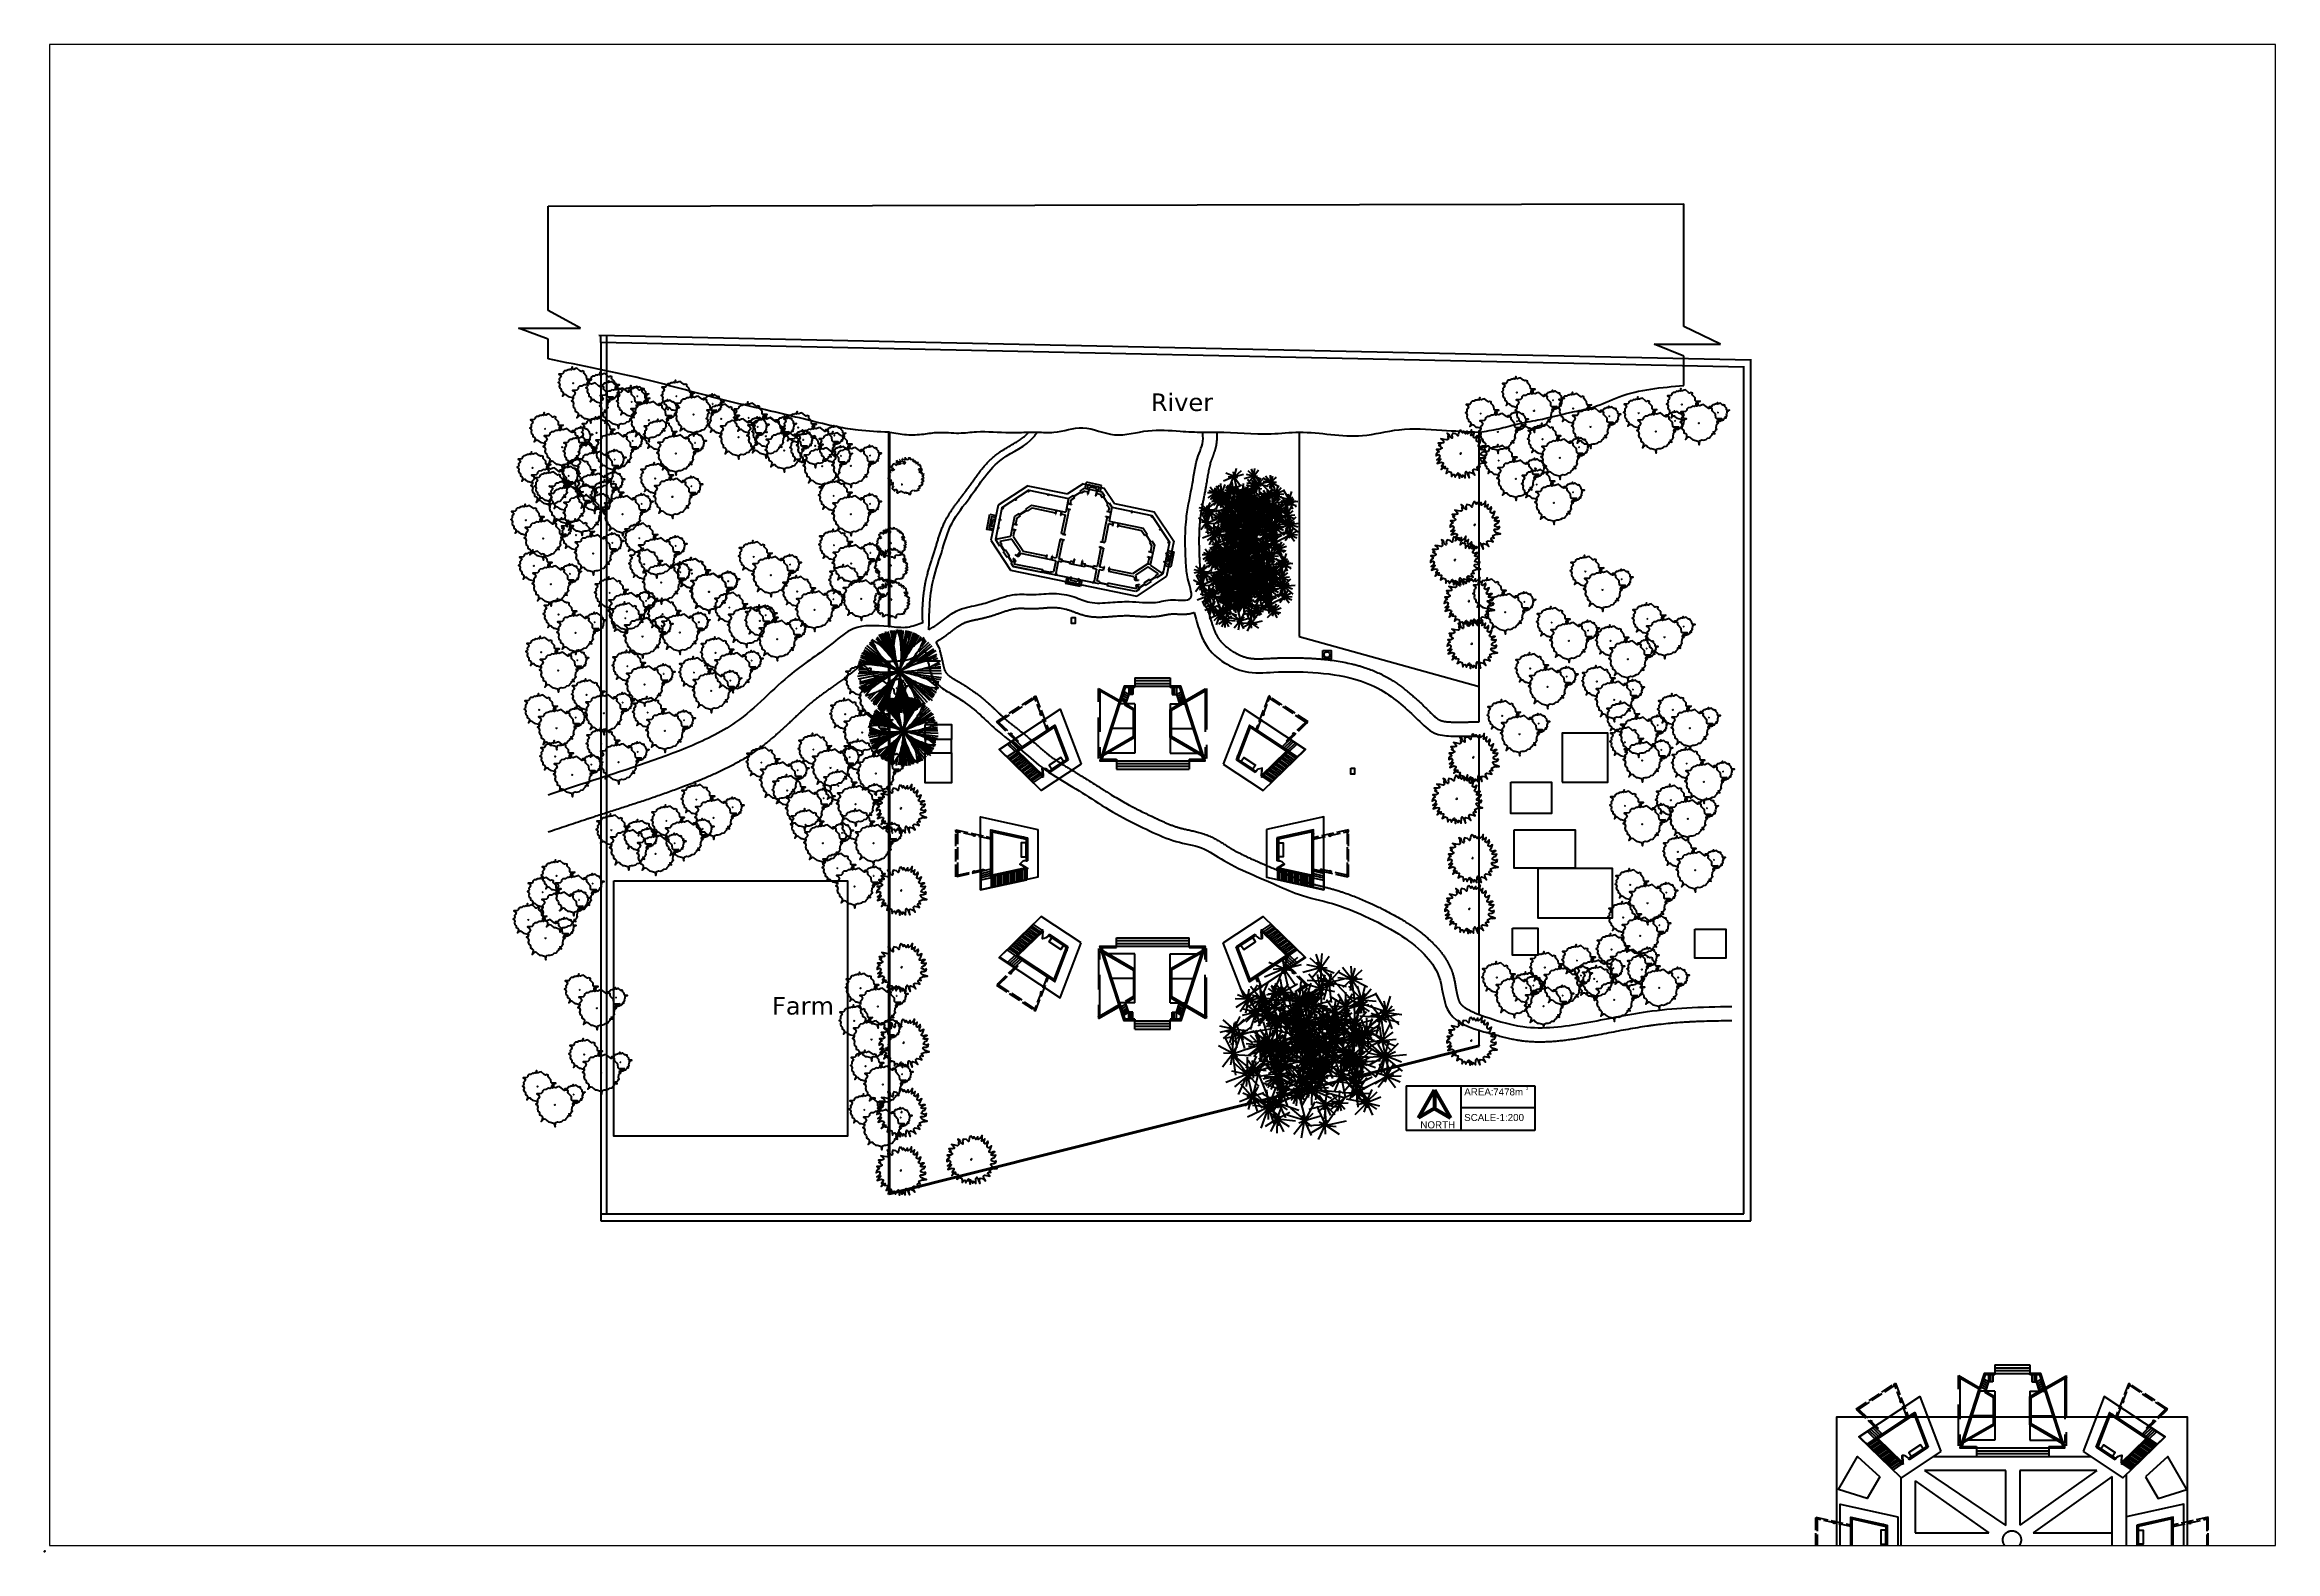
# Paper-space layout 'Layout1' of a CAD drawing. Header units: millimetres. Extents: x 1 to 83102, y 1 to 56151.
# The model-space entities are those that its viewports show. They can reach past a viewport. Long polylines and large blocks are cut down to what shows.
import ezdxf

# ---------------------------------------------------------------- set-up
doc = ezdxf.new("R2010")
doc.units = ezdxf.units.MM
doc.header["$LTSCALE"] = 10
doc.header["$MEASUREMENT"] = 0
for name, pattern in [('ACAD_ISO02W100', [15, 12, -3]), ('ACAD_ISO08W100', [36, 24, -3, 6, -3]), ('BANKLINE1', [5.5, 4, -1.5]), ('DASHED', [0.75, 0.5, -0.25])]:
    doc.linetypes.add(name, pattern=pattern)
for name, color, linetype in [('COLUMN', 5, 'Continuous'), ('contour', 254, 'Continuous'), ('D &W', 26, 'Continuous'), ('High Rise', 253, 'Continuous'), ('XL Transparent', 253, 'Continuous'), ('zelen', 69, 'Continuous')]:
    doc.layers.add(name, color=color, linetype=linetype)
doc.styles.add('HZ', font='')
doc.styles.get("Standard").update_dxf_attribs({"font": 'arial.ttf'})
doc.styles.get('HZ').set_extended_font_data('仿宋_GB2312')

# ---------------------------------------------------------------- blocks, each defined once
blk = doc.blocks.new('contour')
at = {"color": 9, "true_color": 0xc7c8ca}
for points in [[(296848, 171534), (302240, 170286), (307632, 172366), (311677, 173614)], [(296848, 166484), (302240, 164880), (307632, 168068), (308531, 168623), (313025, 170405), (318417, 172188), (323809, 173614)], [(296848, 159889), (300443, 158641), (302240, 158018), (303010, 158641), (307632, 162385), (309789, 163632), (313025, 165504), (318417, 168623), (323809, 170286), (329201, 171950), (334594, 173302), (339986, 168623), (345378, 163632), (350770, 160753), (356163, 158802), (356653, 158641), (361555, 157215), (366947, 156146), (372339, 155720), (377732, 155671), (383124, 155552), (388516, 155477), (393908, 155355), (399301, 155273), (404693, 154898), (410085, 154176), (413680, 153651), (415477, 153373), (420870, 152510), (426262, 151533), (431654, 150431), (437046, 149176), (438844, 148660), (442439, 147591), (447831, 145865), (453223, 143669), (458616, 141293), (463558, 138678), (464008, 137965), (466949, 133688), (469400, 129529)], [(337627, 173614), (339986, 171559), (342682, 168623), (345378, 166128), (348973, 163632), (350770, 162672), (356163, 160412), (361555, 158641), (366947, 157394), (372339, 156937), (377732, 156859), (383124, 156740), (388516, 156694), (393908, 156572), (399301, 156520), (404693, 156146), (410085, 155489), (415477, 154760), (420870, 153936), (422667, 153651), (426262, 153046), (431654, 152041), (437046, 150897), (442439, 149399), (445135, 148660), (447831, 147861), (453223, 145839), (458616, 143669), (464008, 140924), (468052, 138678), (469400, 136807)], [(340756, 173614), (345378, 168623), (350770, 164630), (352568, 163632), (356163, 162022), (361555, 160067), (366947, 158641), (372339, 158154), (377732, 158047), (383124, 157928), (388516, 157911), (393908, 157789), (399301, 157768), (404693, 157394), (410085, 156803), (415477, 156146), (420870, 155362), (426262, 154558), (431654, 153651), (437046, 152618), (442439, 151248), (447831, 149812), (451426, 148660), (453223, 148009), (458616, 145938), (463518, 143669), (464008, 143420), (469400, 140619)], [(343324, 173614), (345378, 171396), (348074, 168623), (350770, 166627), (356163, 163632), (361555, 161493), (366947, 159889), (372339, 159354), (377732, 159250), (383124, 159128), (388516, 159128), (393908, 159007), (399301, 159007), (404693, 158641), (410085, 158116), (415477, 157532), (420870, 156788), (426262, 156070), (431654, 155261), (437046, 154316), (440128, 153651), (442439, 153096), (447831, 151731), (453223, 150116), (457417, 148660), (458616, 148206), (464008, 145915), (468861, 143669), (469400, 143392)], [(345892, 173614), (350770, 168623), (356163, 165296), (359758, 163632), (361555, 162919), (366947, 161137), (372339, 160543), (377732, 160467), (383124, 160346), (388516, 160346), (393908, 160224), (399301, 160224), (404693, 159921), (410085, 159429), (415477, 158919), (417634, 158641), (420870, 158214), (426262, 157583), (431654, 156870), (437046, 155980), (442439, 154945), (447831, 153651), (453223, 152195), (458616, 150475), (463409, 148660), (464008, 148410), (469400, 146165)], [(348459, 173614), (350770, 171250), (353467, 168623), (356163, 166959), (361555, 164325), (363352, 163632), (366947, 162385), (372339, 161731), (377732, 161685), (383124, 161563), (388516, 161563), (393908, 161441), (399301, 161441), (404693, 161201), (410085, 160743), (415477, 160305), (420870, 159669), (426262, 159095), (430306, 158641), (431654, 158480), (437046, 157643), (442439, 156793), (447831, 155647), (453223, 154302), (455534, 153651), (458616, 152743), (464008, 151024), (469400, 148937)], [(351027, 173614), (356163, 168623), (361555, 165712), (366947, 163632), (372339, 162919), (377732, 162902), (383124, 162780), (388516, 162780), (393908, 162658), (399301, 162658), (404693, 162480), (410085, 162056), (415477, 161691), (420870, 161137), (426262, 160607), (431654, 160090), (437046, 159330), (442439, 158641), (447831, 157643), (453223, 156472), (458616, 155077), (464008, 153651), (469400, 151710)], [(353595, 173614), (356163, 171118), (358730, 168623), (361555, 167098), (366947, 164849), (372339, 164108), (377732, 164108), (383124, 163997), (388516, 163997), (393908, 163882), (399301, 163882), (404693, 163757), (406490, 163632), (410085, 163370), (415477, 163078), (420870, 162605), (426262, 162120), (431654, 161700), (437046, 161051), (442439, 160424), (447831, 159601), (453223, 158641), (458616, 157453), (464008, 156146), (469400, 154531)], [(356163, 173614), (361298, 168623), (361555, 168484), (366947, 166067), (372339, 165296), (377732, 165296), (383124, 165215), (388516, 165215), (393908, 165129), (399301, 165129), (404693, 165005), (410085, 164683), (415477, 164442), (420870, 164060), (426262, 163632), (431654, 163310), (437046, 162772), (442439, 162206), (447831, 161521), (453223, 160721), (458616, 159776), (464008, 158641), (469400, 157467)], [(358730, 173614), (361555, 170869), (363981, 168623), (366947, 167284), (372339, 166484), (377732, 166484), (383124, 166432), (388516, 166432), (393908, 166377), (399301, 166377), (404693, 166252), (410085, 165996), (415477, 165790), (420870, 165486), (426262, 165145), (431654, 164920), (437046, 164493), (442439, 164002), (446034, 163632), (447831, 163440), (453223, 162800), (458616, 162044), (464008, 161137), (469400, 160305)], [(361298, 173614), (361555, 173364), (366678, 168623), (366947, 168501), (372339, 167672), (377732, 167672), (383124, 167649), (388516, 167649), (393908, 167625), (399301, 167625), (404693, 167500), (410085, 167310), (415477, 167139), (420870, 166912), (426262, 166657), (431654, 166530), (437046, 166214), (442439, 165850), (447831, 165429), (453223, 164934), (458616, 164345), (464008, 163632), (469400, 163078)], [(363761, 173614), (366947, 170665), (372339, 169077), (377732, 169077), (383124, 169077), (388516, 169077), (393908, 169077), (399301, 169077), (404693, 168861), (410085, 168623), (415477, 168488), (420870, 168338), (426262, 168169), (431654, 168140), (437046, 167935), (442439, 167699), (447831, 167425), (453223, 167104), (458616, 166722), (464008, 166128), (469400, 165850)], [(366212, 173614), (366947, 172933), (372339, 171345), (377732, 171345), (383124, 171345), (388516, 171345), (393908, 171345), (399301, 171345), (404693, 171237), (410085, 171118), (415477, 170987), (420870, 170841), (426262, 170678), (431654, 170678), (437046, 170494), (442439, 170286), (447831, 170049), (453223, 169775), (458616, 169455), (464008, 168623), (469400, 168623)], [(372339, 173614), (377732, 173614), (383124, 173614), (388516, 173614), (393908, 173614), (399301, 173614), (404693, 173614), (410085, 173614), (415477, 173614), (420870, 173614), (426262, 173614), (431654, 173614), (437046, 173614), (442439, 173614), (447831, 173614), (453223, 173614), (458616, 173614), (464008, 173614), (469400, 173614)], [(296848, 152938), (302240, 151512), (304551, 153651), (307632, 156146), (311227, 158641), (313025, 159750), (318417, 163133), (319316, 163632), (323809, 166128), (329201, 168623), (334594, 170183), (336391, 168623), (339986, 165504), (342008, 163632), (345378, 161256), (350770, 158833), (351310, 158641), (356163, 157144), (361555, 155790), (366947, 154898), (372339, 154503), (377732, 154482), (383124, 154364), (388516, 154259), (393908, 154138), (399301, 154025), (404693, 153651), (410085, 152863), (415477, 151987), (420870, 151084), (426262, 150021), (431654, 148821), (432328, 148660), (437046, 147495), (442439, 145808), (447831, 143869), (448321, 143669), (453223, 141590), (458616, 138916), (459065, 138678), (462210, 133688), (464008, 129695), (464547, 128697), (467603, 123706), (469400, 121211)], [(296848, 145808), (302240, 144917), (306284, 148660), (307632, 149908), (312254, 153651), (313025, 154205), (318417, 158142), (319187, 158641), (323809, 161364), (328303, 163632), (329201, 164086), (334594, 166543), (338025, 163632), (339986, 162385), (345378, 158879), (345917, 158641), (350770, 156914), (356163, 155481), (361555, 154364), (366947, 153651), (372339, 153294), (377732, 153286), (383124, 153164), (388516, 153042), (393908, 152920), (399301, 152799), (404693, 152403), (410085, 151549), (415477, 150601), (420870, 149658), (425588, 148660), (426262, 148509), (431654, 147211), (437046, 145832), (442439, 144026), (443419, 143669), (447831, 141942), (453223, 139510), (454882, 138678), (457717, 133688), (458616, 131192), (459596, 128697), (461851, 123706), (464008, 119714), (464682, 118715), (468726, 113725), (469400, 112893)], [(296848, 139302), (299544, 138678), (302240, 138124), (302779, 138678), (307632, 143669), (313025, 148660), (318417, 153096), (319187, 153651), (323809, 156645), (327404, 158641), (329201, 159549), (334594, 162385), (339986, 159265), (340966, 158641), (345378, 156503), (350770, 154994), (356163, 153817), (357061, 153651), (361555, 152958), (366947, 152403), (372339, 152106), (377732, 152068), (383124, 151947), (388516, 151825), (393908, 151703), (399301, 151581), (404693, 151155), (410085, 150236), (415477, 149215), (418559, 148660), (420870, 148220), (426262, 146996), (431654, 145601), (437046, 144168), (438517, 143669), (442439, 142190), (447831, 140022), (450735, 138678), (453223, 133688), (454694, 128697), (456655, 123706), (458616, 119714), (459155, 118715), (461986, 113725), (464008, 110730), (465548, 108734), (469400, 104575)], [(296848, 133133), (302240, 132579), (303438, 133688), (307632, 138055), (308232, 138678), (313025, 143115), (313624, 143669), (318417, 147662), (319615, 148660), (323809, 151836), (326505, 153651), (329201, 155314), (334594, 158226), (339986, 156146), (345378, 154126), (347535, 153651), (350770, 153052), (356163, 152202), (361555, 151571), (366947, 151155), (372339, 150918), (377732, 150851), (383124, 150729), (388516, 150608), (393908, 150486), (399301, 150364), (404693, 149908), (410085, 148923), (411433, 148660), (415477, 147828), (420870, 146752), (426262, 145484), (431654, 143991), (432853, 143669), (437046, 142465), (442439, 140342), (446483, 138678), (447831, 135684), (448730, 133688), (450078, 128697), (451606, 123706), (453223, 118715), (455245, 113725), (457845, 108734), (458616, 107486), (461312, 103743), (464008, 101248), (466704, 98752), (469400, 96257)], [(296848, 127449), (302240, 127033), (304038, 128697), (307632, 132024), (309430, 133688), (313025, 137431), (314103, 138678), (318417, 142671), (319615, 143669), (323809, 147163), (325831, 148660), (329201, 150928), (333823, 153651), (334594, 154067), (336391, 153651), (339986, 153027), (345378, 151749), (350770, 151056), (356163, 150592), (361555, 150185), (366947, 149908), (372339, 149729), (377732, 149634), (383124, 149512), (388516, 149390), (393908, 149269), (399301, 149147), (404693, 148660), (410085, 147609), (415477, 146442), (420870, 145284), (426262, 143972), (427340, 143669), (431654, 142421), (437046, 140744), (442024, 138678), (442439, 137847), (444513, 133688), (445380, 128697), (446213, 123706), (447232, 118715), (447831, 116220), (448505, 113725), (450142, 108734), (453223, 103743), (457717, 98752), (458616, 97754), (462210, 93762), (464008, 92098), (468322, 88771), (469400, 87939)], [(296848, 121488), (302240, 121488), (304936, 123706), (307632, 126202), (310329, 128697), (313025, 131192), (315182, 133688), (318417, 137431), (319615, 138678), (323809, 142172), (325607, 143669), (329201, 146391), (332572, 148660), (334594, 149908), (339986, 149908), (345378, 149373), (350770, 149059), (356163, 148982), (361555, 148799), (366947, 148660), (372339, 148541), (377732, 148422), (383124, 148295), (388516, 148173), (393908, 148051), (399301, 147911), (404693, 147380), (410085, 146296), (415477, 145055), (420870, 143816), (421469, 143669), (426262, 142459), (431654, 140862), (437046, 139023), (437876, 138678), (440192, 133688), (440478, 128697), (440821, 123706), (441240, 118715), (441840, 113725), (442439, 111229), (443113, 108734), (444750, 103743), (447831, 99750), (448730, 98752), (453223, 93762), (458616, 88771), (464008, 83780), (469400, 79621)], [(296848, 115943), (302240, 115943), (305610, 118715), (307632, 120379), (311677, 123706), (313025, 124954), (316620, 128697), (318417, 130836), (320813, 133688), (323809, 136807), (325427, 138678), (329201, 141854), (331598, 143669), (334594, 145749), (339986, 146788), (345378, 146996), (350770, 147124), (356163, 147329), (361555, 147377), (366947, 147412), (372339, 147353), (377732, 147234), (383124, 147078), (388516, 146956), (393908, 146834), (399301, 146664), (404693, 146101), (410085, 144983), (415477, 143669), (420870, 142386), (426262, 140947), (431654, 139302), (433452, 138678), (435576, 133688), (435698, 128697), (435698, 123706), (435802, 118715), (436148, 113725), (436148, 108734), (436597, 103743), (437046, 102745), (440128, 98752), (442439, 95758), (444236, 93762), (447831, 89769), (448909, 88771), (453223, 84778), (454122, 83780), (458616, 79621), (459694, 78789), (464008, 74797), (465356, 73798), (469400, 71303)], [(296848, 110397), (302240, 110397), (306862, 113725), (307632, 114348), (313025, 118715), (317818, 123706), (318417, 124330), (322611, 128697), (323809, 130123), (326805, 133688), (329201, 136540), (330819, 138678), (334594, 141590), (339986, 143669), (345378, 144620), (350770, 145205), (356163, 145665), (361555, 145951), (366947, 146165), (372339, 146165), (377732, 146046), (383124, 145860), (388516, 145739), (393908, 145617), (399301, 145416), (404693, 144821), (410085, 143669), (415477, 142320), (420870, 140960), (426262, 139435), (428713, 138678), (430756, 133688), (431205, 128697), (431239, 123706), (431654, 118715), (431654, 113725), (431654, 108734), (432104, 103743), (434105, 98752), (435968, 93762), (437046, 91765), (439743, 88771), (442439, 85776), (444236, 83780), (447831, 79787), (448909, 78789), (453223, 74797), (454302, 73798), (458616, 70471), (460772, 68808), (464008, 66312), (468052, 63817), (469400, 62985)], [(296848, 104367), (302240, 104367), (307632, 108110), (308403, 108734), (313025, 112477), (314373, 113725), (318417, 117468), (319765, 118715), (323809, 122993), (324483, 123706), (328602, 128697), (329201, 129410), (332437, 133688), (334594, 136540), (336391, 138678), (339986, 140550), (345378, 142243), (350770, 143285), (353467, 143669), (356163, 144002), (361555, 144525), (366947, 144917), (372339, 144976), (377732, 144857), (383124, 144643), (388516, 144521), (393908, 144400), (399301, 144168), (403615, 143669), (404693, 143544), (410085, 142356), (415477, 140971), (420870, 139534), (423811, 138678), (426262, 133688), (426711, 128697), (427092, 123706), (427506, 118715), (427803, 113725), (427803, 108734), (428188, 103743), (429580, 98752), (430756, 93762), (431654, 91266), (432853, 88771), (435249, 83780), (437046, 80786), (439203, 78789), (442439, 75046), (443517, 73798), (447831, 69806), (448909, 68808), (453223, 64815), (454571, 63817), (458616, 60822), (461312, 58826), (464008, 57162), (469400, 54667)], [(296848, 90434), (302240, 88771), (305475, 93762), (307632, 97089), (308531, 98752), (310329, 103743), (313025, 105882), (316106, 108734), (318417, 110873), (321498, 113725), (323809, 115863), (326505, 118715), (329201, 121567), (330999, 123706), (334594, 128697), (338189, 133688), (339986, 135827), (342382, 138678), (345378, 139867), (350770, 141366), (356163, 142381), (361555, 143115), (366947, 143669), (372339, 143788), (377732, 143669), (383124, 143432), (388516, 143304), (393908, 143170), (399301, 142939), (404693, 142297), (410085, 141042), (415477, 139623), (418909, 138678), (420870, 135351), (421768, 133688), (422218, 128697), (422944, 123706), (423358, 118715), (423773, 113725), (424105, 108734), (424465, 103743), (425432, 98752), (426262, 93762), (427733, 88771), (429258, 83780), (431055, 78789), (431654, 77542), (433965, 73798), (437046, 68808), (441091, 63817), (442439, 62569), (446483, 58826), (447831, 57578), (453223, 53835), (458616, 50841), (462210, 48845), (464008, 48013), (469400, 46349)], [(296848, 75462), (299544, 73798), (302240, 71303), (304038, 73798), (307632, 77126), (308980, 78789), (311677, 83780), (313025, 86275), (314103, 88771), (315721, 93762), (317518, 98752), (318417, 103743), (323809, 108734), (329201, 113725), (333246, 118715), (334594, 120379), (337290, 123706), (339986, 127033), (341184, 128697), (344180, 133688), (345378, 135114), (348374, 138678), (350770, 139446), (356163, 140771), (361555, 141728), (366947, 142452), (372339, 142600), (377732, 142452), (383124, 142243), (388516, 142087), (393908, 141922), (399301, 141722), (404693, 141049), (410085, 139729), (414007, 138678), (415477, 136540), (417275, 133688), (417724, 128697), (418623, 123706), (419211, 118715), (419714, 113725), (420485, 108734), (420870, 103743), (421284, 98752), (421768, 93762), (422487, 88771), (423566, 83780), (424914, 78789), (426262, 73798), (428059, 68808), (430576, 63817), (431654, 61321), (432733, 58826), (437046, 53835), (442439, 48845), (447831, 45101), (450527, 43854), (453223, 42856), (458616, 40859), (464008, 38863), (469400, 37199)], [(334594, 23891), (334594, 28881), (334594, 33872), (334594, 38863), (329201, 38863), (323809, 38863), (318417, 43854), (318417, 48845), (318417, 53835), (318417, 58826), (318417, 63817), (318417, 68808), (320214, 73798), (322461, 78789), (323809, 83780), (324888, 88771), (325607, 93762), (326505, 98752), (326890, 103743), (329201, 106238), (331512, 108734), (334594, 112061), (336134, 113725), (339986, 118715), (344030, 123706), (345378, 125702), (347176, 128697), (350171, 133688), (350770, 134401), (354365, 138678), (356163, 139161), (361555, 140342), (366947, 141235), (372339, 141411), (377732, 141235), (383124, 141055), (388516, 140869), (393908, 140675), (399301, 140504), (404693, 139801), (409105, 138678), (410085, 137253), (412536, 133688), (413404, 128697), (414233, 123706), (415063, 118715), (415477, 116220), (415863, 113725), (416633, 108734), (417018, 103743), (417137, 98752), (417275, 93762), (417438, 88771), (417874, 83780), (418174, 78789), (418559, 73798), (419329, 68808), (420870, 63817), (423027, 58826), (424914, 53835), (426262, 51340), (427610, 48845), (430306, 43854), (431654, 42190), (435249, 38863), (437046, 37199), (442439, 33872), (447831, 32209), (453223, 28881), (458616, 25554), (464008, 23891)], [(383124, 23891), (377732, 28881), (372339, 33872), (366947, 38863), (361555, 42190), (358859, 43854), (356163, 45517), (352568, 48845), (350770, 50508), (347176, 53835), (345378, 56331), (343581, 58826), (339986, 63817), (336391, 68808), (335942, 73798), (335942, 78789), (335672, 83780), (335672, 88771), (335672, 93762), (335492, 98752), (335492, 103743), (339216, 108734), (339986, 109566), (343838, 113725), (345378, 115721), (347400, 118715), (350171, 123706), (350770, 124704), (353167, 128697), (355623, 133688), (356163, 134311), (360357, 138678), (361555, 138956), (366947, 140017), (372339, 140223), (377732, 140017), (383124, 139867), (388516, 139652), (393908, 139427), (399301, 139287), (403794, 138678), (404693, 138055), (407838, 133688), (409187, 128697), (410085, 123706), (410915, 118715), (412011, 113725), (412781, 108734), (413321, 103743), (412989, 98752), (412781, 93762), (412536, 88771), (412242, 83780), (411433, 78789), (410856, 73798), (410984, 68808), (411883, 63817), (412242, 58826), (413321, 53835), (414399, 48845), (415477, 46349), (416825, 43854), (418174, 38863), (420870, 33872), (423566, 28881), (426262, 23891)], [(366947, 138800), (372339, 139035), (377732, 138800), (383124, 138678), (388516, 137569), (393908, 136460), (399301, 135559), (401997, 133688), (404693, 128697), (405937, 123706), (406767, 118715), (408011, 113725), (408930, 108734), (409700, 103743), (408841, 98752), (408288, 93762), (407634, 88771), (406490, 83780), (405292, 78789), (404693, 77126), (401997, 73798), (400649, 68808), (399301, 63817), (399301, 58826), (393908, 53835), (388516, 53835), (383124, 53835), (377732, 53835), (372339, 53835), (366947, 55499), (363352, 58826), (361555, 60490), (357960, 63817), (356163, 66312), (354365, 68808), (350770, 73798), (349422, 78789), (347535, 83780), (346457, 88771), (345378, 93762), (344479, 98752), (343838, 103743), (345378, 106238), (347176, 108734), (350770, 113725), (354141, 118715), (356163, 122458), (356837, 123706), (359158, 128697), (361555, 133688), (366348, 138678), (366947, 138800)], [(372339, 134311), (377732, 133688), (383124, 130360), (388516, 128697), (393908, 125370), (396605, 123706), (399301, 122043), (400841, 118715), (403152, 113725), (404693, 110397), (405078, 108734), (405848, 103743), (404693, 98752), (402896, 93762), (400379, 88771), (399301, 87107), (393908, 83780), (388516, 80453), (383124, 78789), (377732, 75462), (375036, 73798), (372339, 72135), (366947, 73798), (362903, 78789), (361555, 81285), (360207, 83780), (357241, 88771), (356163, 91266), (355264, 93762), (353467, 98752), (352568, 103743), (355392, 108734), (356163, 109982), (358185, 113725), (360881, 118715), (361555, 119963), (363352, 123706), (365599, 128697), (366947, 132024), (369643, 133688), (372339, 134311)], [(366947, 117052), (372339, 118715), (377732, 117052), (383124, 113725), (388516, 112061), (393908, 108734), (399301, 103743), (393908, 100416), (391212, 98752), (388516, 97089), (383124, 95425), (380428, 93762), (377732, 92098), (372339, 90434), (366947, 90434), (365150, 93762), (362633, 98752), (361555, 101248), (360785, 103743), (361555, 105407), (363096, 108734), (365407, 113725), (366947, 117052)]]:
    blk.add_lwpolyline(points, dxfattribs=at)
blk = doc.blocks.new('DADA')
at = {"layer": 'D &W'}
for p, q in [((3991.45, 3694.9), (3991.45, 3695.5)), ((3991.45, 3695.5), (3991.49, 3695.5)), ((3991.45, 3694.9), (3991.49, 3694.9)), ((3991.49, 3694.9), (3991.49, 3695.5)), ((3992.61, 3694.9), (3992.61, 3695.5)), ((3992.65, 3695.5), (3992.61, 3695.5)), ((3992.65, 3694.9), (3992.61, 3694.9)), ((3992.65, 3694.9), (3992.65, 3695.5))]:
    blk.add_line(p, q, dxfattribs=at)
blk = doc.blocks.new('SDAWDA')
at = {"layer": 'D &W'}
h = blk.add_hatch(color=0, dxfattribs=at)
h.dxf.hatch_style = 1
h.paths.add_polyline_path([(3989.8, 3694.9), (3989.76, 3694.9), (3989.76, 3694.86), (3989.8, 3694.86)])
h.paths.add_polyline_path([(3990.96, 3694.86), (3990.96, 3694.9), (3990.92, 3694.9), (3990.92, 3694.86)])
for p, q in [((3989.76, 3694.9), (3990.96, 3694.9)), ((3989.76, 3694.9), (3989.76, 3694.86)), ((3989.76, 3694.86), (3990.96, 3694.86)), ((3989.8, 3694.9), (3989.8, 3694.86)), ((3990.92, 3694.9), (3990.92, 3694.86)), ((3990.96, 3694.9), (3990.96, 3694.86))]:
    blk.add_line(p, q, dxfattribs=at)
blk = doc.blocks.new('ASDAW')
at = {"layer": 'D &W'}
for p, q in [((3995.81, 3694.88), (3995.81, 3695.28)), ((3995.81, 3695.28), (3995.85, 3695.28)), ((3995.85, 3694.88), (3995.81, 3694.88)), ((3995.85, 3694.88), (3995.85, 3695.28)), ((3996.57, 3694.88), (3996.57, 3695.28)), ((3996.61, 3695.28), (3996.57, 3695.28)), ((3996.61, 3694.88), (3996.57, 3694.88)), ((3996.61, 3694.88), (3996.61, 3695.28))]:
    blk.add_line(p, q, dxfattribs=at)
blk = doc.blocks.new('AAAAAA')
at = {"layer": 'D &W'}
for p, q in [((3982.29, 3694.88), (3982.29, 3695.28)), ((3982.29, 3695.28), (3982.33, 3695.28)), ((3982.29, 3694.88), (3982.33, 3694.88)), ((3982.33, 3694.88), (3982.33, 3695.28)), ((3982.95, 3694.88), (3982.95, 3695.28)), ((3982.99, 3695.28), (3982.95, 3695.28)), ((3982.95, 3694.88), (3982.99, 3694.88)), ((3982.99, 3694.88), (3982.99, 3695.28))]:
    blk.add_line(p, q, dxfattribs=at)
blk = doc.blocks.new('ASDA')
h = blk.add_hatch(color=0)
h.dxf.hatch_style = 1
h.paths.add_polyline_path([(3984.23, 3699.56), (3984.19, 3699.56), (3984.19, 3699.52), (3984.23, 3699.52)])
h.paths.add_polyline_path([(3985.35, 3699.52), (3985.35, 3699.56), (3985.31, 3699.56), (3985.31, 3699.52)])
at = {"layer": 'D &W'}
for p, q in [((3984.19, 3699.56), (3985.35, 3699.56)), ((3984.19, 3699.56), (3984.19, 3699.52)), ((3984.19, 3699.52), (3985.35, 3699.52)), ((3984.23, 3699.56), (3984.23, 3699.52)), ((3985.31, 3699.56), (3985.31, 3699.52)), ((3985.35, 3699.56), (3985.35, 3699.52))]:
    blk.add_line(p, q, dxfattribs=at)
blk = doc.blocks.new('12355')
at = {"layer": 'D &W'}
for p, q in [((3982.65, 3699.96), (3982.38, 3700.23)), ((3983.2, 3701.05), (3983.47, 3700.78))]:
    blk.add_line(p, q, dxfattribs=at)
at = {"layer": 'D &W', "rotation": 45}
blk.add_blockref('ASDA', (3781.24, -1733.13), dxfattribs=at)
blk = doc.blocks.new('AAAW')
at = {"layer": 'D &W'}
h = blk.add_hatch(color=256, dxfattribs=at)
h.dxf.hatch_style = 1
h.paths.add_polyline_path([(3980.77, 3695.33), (3980.74, 3695.3), (3980.77, 3695.28), (3980.79, 3695.3)])
h.paths.add_polyline_path([(3981.39, 3694.65), (3981.42, 3694.62), (3981.45, 3694.65), (3981.42, 3694.68)])
at = {"layer": 'COLUMN', "color": 1}
for p, q in [((3980.89, 3695.45), (3980.62, 3695.18)), ((3981.57, 3694.77), (3981.3, 3694.5))]:
    blk.add_line(p, q, dxfattribs=at)
at = {"layer": 'D &W'}
for p, q in [((3981.42, 3694.62), (3980.74, 3695.3)), ((3981.45, 3694.65), (3980.77, 3695.33)), ((3980.79, 3695.3), (3980.77, 3695.28)), ((3981.42, 3694.68), (3981.39, 3694.65)), ((3981.45, 3694.65), (3981.42, 3694.62))]:
    blk.add_line(p, q, dxfattribs=at)
blk = doc.blocks.new('asdawd')
at = {"color": 3, "linetype": 'BANKLINE1', "ltscale": 0.2}
for p, q in [((4114.23, 3769.4), (4112.35, 3767.53)), ((4114.23, 3769.4), (4117.29, 3769.4)), ((4117.29, 3769.4), (4119.17, 3767.53)), ((4106.55, 3767.53), (4102.97, 3763.95)), ((4106.55, 3767.53), (4112.35, 3767.53)), ((4119.17, 3767.53), (4124.97, 3767.53)), ((4124.97, 3767.53), (4128.55, 3763.95)), ((4102.97, 3763.95), (4102.97, 3758.85)), ((4128.55, 3763.95), (4128.55, 3758.85)), ((4102.97, 3758.85), (4106.57, 3755.24)), ((4128.55, 3758.85), (4124.95, 3755.24)), ((4106.57, 3755.24), (4124.95, 3755.24))]:
    blk.add_line(p, q, dxfattribs=at)
for p, q in [((4114.48, 3768.8), (4113.95, 3768.28)), ((4114.63, 3768.42), (4114.22, 3768.01)), ((4114.48, 3768.8), (4117.05, 3768.8)), ((4114.63, 3768.42), (4115.16, 3768.42)), ((4116.86, 3769.7), (4114.66, 3769.7)), ((4114.66, 3768.8), (4114.66, 3769.7)), ((4116.56, 3769.4), (4114.96, 3769.4)), ((4114.96, 3768.8), (4114.96, 3769.4)), ((4116.26, 3769.1), (4115.26, 3769.1)), ((4115.26, 3768.8), (4115.26, 3769.1)), ((4116.26, 3768.8), (4116.26, 3769.1)), ((4116.36, 3768.42), (4116.89, 3768.42)), ((4116.56, 3768.8), (4116.56, 3769.4)), ((4116.86, 3768.8), (4116.86, 3769.7)), ((4116.89, 3768.42), (4117.3, 3768.01)), ((4117.05, 3768.8), (4117.57, 3768.28)), ((4106.8, 3766.93), (4103.57, 3763.7)), ((4106.8, 3766.93), (4112.6, 3766.93)), ((4107.63, 3764.93), (4106.91, 3764.2)), ((4107.63, 3764.93), (4112.6, 3764.93)), ((4113.13, 3767.46), (4112.6, 3766.93)), ((4112.6, 3766.93), (4112.6, 3766.19)), ((4112.6, 3766.72), (4112.6, 3764.93)), ((4112.6, 3765.47), (4112.6, 3764.93)), ((4113.4, 3767.19), (4112.98, 3766.77)), ((4112.98, 3766.77), (4112.98, 3766.23)), ((4112.98, 3765.43), (4112.98, 3764.55)), ((4118.12, 3767.19), (4118.54, 3766.77)), ((4118.39, 3767.46), (4118.92, 3766.93)), ((4118.54, 3766.77), (4118.54, 3766.23)), ((4118.54, 3765.43), (4118.54, 3764.55)), ((4118.92, 3766.93), (4124.72, 3766.93)), ((4118.92, 3766.93), (4118.92, 3766.19)), ((4118.92, 3766.72), (4118.92, 3764.93)), ((4118.92, 3765.47), (4118.92, 3764.93)), ((4118.92, 3764.93), (4123.89, 3764.93)), ((4123.89, 3764.93), (4124.62, 3764.2)), ((4124.72, 3766.93), (4127.95, 3763.7)), ((4103.57, 3763.7), (4103.57, 3759.1)), ((4106.09, 3763.38), (4105.57, 3762.87)), ((4105.57, 3762.87), (4105.57, 3759.93)), ((4106.36, 3763.12), (4105.95, 3762.71)), ((4105.95, 3762.71), (4105.95, 3761.8)), ((4107.79, 3764.55), (4107.18, 3763.94)), ((4107.79, 3764.55), (4111.2, 3764.55)), ((4112, 3764.55), (4112.6, 3764.55)), ((4112.6, 3764.55), (4112.6, 3761.8)), ((4112.98, 3764.55), (4112.98, 3761.8)), ((4118.54, 3764.55), (4118.54, 3761.8)), ((4118.92, 3764.55), (4119.52, 3764.55)), ((4118.92, 3764.55), (4118.92, 3761.8)), ((4120.32, 3764.55), (4123.74, 3764.55)), ((4123.74, 3764.55), (4124.35, 3763.94)), ((4125.17, 3763.12), (4125.57, 3762.71)), ((4125.44, 3763.38), (4125.95, 3762.87)), ((4125.57, 3762.71), (4125.57, 3761.8)), ((4125.95, 3762.87), (4125.95, 3759.93)), ((4127.95, 3763.7), (4127.95, 3759.1)), ((4127.95, 3762.5), (4128.85, 3762.5)), ((4127.95, 3762.2), (4128.55, 3762.2)), ((4127.95, 3761.9), (4128.25, 3761.9)), ((4128.25, 3761.9), (4128.25, 3760.9)), ((4128.55, 3762.2), (4128.55, 3760.6)), ((4128.85, 3762.5), (4128.85, 3760.3)), ((4105.57, 3759.93), (4103.57, 3759.1)), ((4103.57, 3759.1), (4104.33, 3758.34)), ((4105.86, 3759.63), (4104.24, 3758.96)), ((4104.24, 3758.96), (4104.59, 3758.61)), ((4105.86, 3759.63), (4107.36, 3758.14)), ((4105.95, 3761), (4105.95, 3760.08)), ((4105.95, 3760.08), (4107.81, 3758.22)), ((4112.6, 3761), (4112.6, 3758.22)), ((4112.98, 3761), (4112.98, 3758.22)), ((4118.54, 3761), (4118.54, 3758.22)), ((4118.92, 3761), (4118.92, 3758.22)), ((4125.57, 3760.08), (4123.71, 3758.22)), ((4125.66, 3759.63), (4124.16, 3758.14)), ((4125.57, 3761), (4125.57, 3760.08)), ((4125.66, 3759.63), (4127.28, 3758.96)), ((4125.95, 3759.93), (4127.95, 3759.1)), ((4127.28, 3758.96), (4126.93, 3758.61)), ((4127.95, 3759.1), (4127.2, 3758.34)), ((4127.95, 3760.9), (4128.25, 3760.9)), ((4127.95, 3760.6), (4128.55, 3760.6)), ((4127.95, 3760.3), (4128.85, 3760.3)), ((4105, 3757.66), (4105.71, 3756.96)), ((4105.27, 3757.93), (4105.98, 3757.22)), ((4106.39, 3756.28), (4106.82, 3755.84)), ((4106.66, 3756.55), (4106.69, 3756.52)), ((4106.81, 3756.81), (4106.69, 3756.52)), ((4119.32, 3755.84), (4106.82, 3755.84)), ((4106.82, 3755.84), (4111, 3755.84)), ((4107.04, 3756.71), (4106.84, 3756.22)), ((4106.84, 3756.22), (4111, 3756.22)), ((4107.36, 3758.14), (4107.08, 3757.45)), ((4107.51, 3757.84), (4107.31, 3757.36)), ((4112.6, 3757.84), (4107.51, 3757.84)), ((4111.2, 3758.22), (4107.81, 3758.22)), ((4112.6, 3758.22), (4112, 3758.22)), ((4112.2, 3756.22), (4112.6, 3756.22)), ((4112.6, 3757.84), (4112.6, 3756.22)), ((4113.47, 3758.22), (4112.98, 3758.22)), ((4112.98, 3758.22), (4113.47, 3758.22)), ((4113.47, 3757.84), (4112.98, 3757.84)), ((4112.98, 3757.84), (4112.98, 3755.84)), ((4114.62, 3755.84), (4114.62, 3754.94)), ((4115.16, 3758.22), (4114.67, 3758.22)), ((4114.67, 3758.22), (4115.16, 3758.22)), ((4116.85, 3757.84), (4114.67, 3757.84)), ((4114.92, 3755.84), (4114.92, 3755.24)), ((4115.22, 3755.84), (4115.22, 3755.54)), ((4116.22, 3755.54), (4115.22, 3755.54)), ((4116.22, 3755.84), (4116.22, 3755.54)), ((4116.85, 3758.22), (4116.36, 3758.22)), ((4116.36, 3758.22), (4116.85, 3758.22)), ((4116.52, 3755.84), (4116.52, 3755.24)), ((4116.82, 3755.84), (4116.82, 3754.94)), ((4118.54, 3758.22), (4118.05, 3758.22)), ((4118.05, 3758.22), (4118.54, 3758.22)), ((4118.54, 3757.84), (4118.05, 3757.84)), ((4118.54, 3757.84), (4118.54, 3755.84)), ((4119.52, 3758.22), (4118.92, 3758.22)), ((4119.52, 3757.84), (4118.92, 3757.84)), ((4118.92, 3757.84), (4118.92, 3756.22)), ((4119.32, 3756.22), (4118.92, 3756.22)), ((4123.71, 3758.22), (4120.32, 3758.22)), ((4124.01, 3757.84), (4120.32, 3757.84)), ((4124.68, 3756.22), (4120.52, 3756.22)), ((4124.7, 3755.84), (4120.52, 3755.84)), ((4124.01, 3757.84), (4124.21, 3757.36)), ((4124.16, 3758.14), (4124.44, 3757.45)), ((4124.48, 3756.71), (4124.68, 3756.22)), ((4125.13, 3756.28), (4124.7, 3755.84)), ((4124.71, 3756.81), (4124.83, 3756.52)), ((4124.86, 3756.55), (4124.83, 3756.52)), ((4126.25, 3757.93), (4125.54, 3757.22)), ((4126.52, 3757.66), (4125.81, 3756.96)), ((4116.82, 3754.94), (4114.62, 3754.94)), ((4116.52, 3755.24), (4114.92, 3755.24))]:
    blk.add_line(p, q)
at = {"layer": 'COLUMN'}
for points in [[(4105.35, 3765.26), (4105.24, 3765.15), (4105.13, 3765.26), (4105.24, 3765.37)], [(4106.91, 3766.82), (4106.8, 3766.72), (4106.7, 3766.82), (4106.8, 3766.93)], [(4109.78, 3766.78), (4109.63, 3766.78), (4109.63, 3766.93), (4109.78, 3766.93)], [(4121.75, 3766.78), (4121.9, 3766.78), (4121.9, 3766.93), (4121.75, 3766.93)], [(4124.61, 3766.82), (4124.72, 3766.72), (4124.83, 3766.82), (4124.72, 3766.93)], [(4126.18, 3765.26), (4126.28, 3765.15), (4126.39, 3765.26), (4126.28, 3765.37)], [(4103.78, 3763.7), (4103.68, 3763.59), (4103.57, 3763.7), (4103.68, 3763.8)], [(4103.72, 3761.9), (4103.57, 3761.9), (4103.57, 3762.05), (4103.72, 3762.05)], [(4127.74, 3763.7), (4127.85, 3763.59), (4127.95, 3763.7), (4127.85, 3763.8)], [(4127.8, 3761.9), (4127.95, 3761.9), (4127.95, 3762.05), (4127.8, 3762.05)], [(4103.72, 3760.9), (4103.57, 3760.9), (4103.57, 3760.75), (4103.72, 3760.75)], [(4103.72, 3759.31), (4103.57, 3759.31), (4103.57, 3759.16), (4103.72, 3759.16)], [(4127.8, 3760.9), (4127.95, 3760.9), (4127.95, 3760.75), (4127.8, 3760.75)], [(4127.8, 3759.31), (4127.95, 3759.31), (4127.95, 3759.16), (4127.8, 3759.16)], [(4112.98, 3755.99), (4113.13, 3755.99), (4113.13, 3755.84), (4112.98, 3755.84)], [(4115.07, 3755.99), (4115.22, 3755.99), (4115.22, 3755.84), (4115.07, 3755.84)], [(4116.22, 3755.99), (4116.37, 3755.99), (4116.37, 3755.84), (4116.22, 3755.84)], [(4118.39, 3755.99), (4118.54, 3755.99), (4118.54, 3755.84), (4118.39, 3755.84)]]:
    blk.add_lwpolyline(points, close=True, dxfattribs=at)
at = {"layer": 'D &W'}
for p, q in [((4115.16, 3768.64), (4115.16, 3768.8)), ((4116.36, 3768.64), (4116.36, 3768.8)), ((4111.24, 3764.74), (4111.24, 3764.93)), ((4111.96, 3764.74), (4111.96, 3764.93)), ((4112.79, 3766.19), (4112.6, 3766.19)), ((4112.79, 3765.47), (4112.6, 3765.47)), ((4118.73, 3766.19), (4118.92, 3766.19)), ((4118.73, 3765.47), (4118.92, 3765.47)), ((4119.56, 3764.74), (4119.56, 3764.93)), ((4120.28, 3764.74), (4120.28, 3764.93)), ((4105.76, 3761.8), (4105.57, 3761.8)), ((4112.79, 3761.8), (4112.6, 3761.8)), ((4118.73, 3761.8), (4118.92, 3761.8)), ((4125.76, 3761.8), (4125.95, 3761.8)), ((4105.76, 3761), (4105.57, 3761)), ((4112.79, 3761), (4112.6, 3761)), ((4118.73, 3761), (4118.92, 3761)), ((4125.57, 3760.08), (4125.95, 3760.08)), ((4125.76, 3761), (4125.95, 3761)), ((4106.92, 3756.76), (4107.04, 3756.71)), ((4107.19, 3757.41), (4107.31, 3757.36)), ((4111, 3756.22), (4111, 3755.84)), ((4111.2, 3758.22), (4111.2, 3757.84)), ((4112, 3758.22), (4112, 3757.84)), ((4112.2, 3756.22), (4112.2, 3755.84)), ((4113.47, 3757.84), (4113.47, 3758.22)), ((4114.67, 3757.84), (4114.67, 3758.22)), ((4115.16, 3757.84), (4115.16, 3758.22)), ((4116.36, 3757.84), (4116.36, 3758.22)), ((4116.85, 3757.84), (4116.85, 3758.22)), ((4118.05, 3757.84), (4118.05, 3758.22)), ((4119.32, 3756.22), (4119.32, 3755.84)), ((4119.52, 3758.22), (4119.52, 3757.84)), ((4120.32, 3758.22), (4120.32, 3757.84)), ((4120.52, 3756.22), (4120.52, 3755.84)), ((4124.34, 3757.41), (4124.21, 3757.36)), ((4124.6, 3756.76), (4124.48, 3756.71))]:
    blk.add_line(p, q, dxfattribs=at)
at = {"layer": 'COLUMN'}
for p in [(123.71, 63.16), (125.09, 61.77)]:
    blk.add_blockref('AAAW', p, dxfattribs=at)
at = {"layer": 'COLUMN', "xscale": -1}
for p in [(8107.81, 63.16), (8106.43, 61.77)]:
    blk.add_blockref('AAAW', p, dxfattribs=at)
at = {"layer": 'D &W'}
for name, p in [('12355', (130.75, 67.23)), ('12355', (123.71, 63.16)), ('DADA', (123.71, 63.16)), ('SDAWDA', (123.71, 63.16)), ('SDAWDA', (127.09, 63.16)), ('SDAWDA', (129.56, 61.16)), ('ASDAW', (123.71, 63.16))]:
    blk.add_blockref(name, p, dxfattribs=at)
at = {"layer": 'D &W', "xscale": -1}
for name, p, rotation in [('DADA', (123.71, 7463.53), 180), ('ASDAW', (417.92, -230.39), 270), ('ASDAW', (410.88, -234.82), 270), ('ASDAW', (417.92, -234.82), 270), ('ASDAW', (123.71, 7459.61), 180), ('AAAAAA', (2234.94, -1336.36), 292.4999999999961)]:
    blk.add_blockref(name, p, dxfattribs=dict(at, rotation=rotation))
for name, p in [('12355', (8100.77, 67.23)), ('12355', (8107.81, 63.16)), ('SDAWDA', (8101.97, 61.16)), ('ASDAW', (8107.81, 63.16))]:
    blk.add_blockref(name, p, dxfattribs=at)
at = {"layer": 'D &W'}
for name, p, rotation in [('ASDAW', (7813.61, -230.39), 90.00000000000001), ('ASDAW', (8107.81, 7459.61), 180), ('ASDAW', (7813.61, -234.82), 90.00000000000001), ('ASDAW', (7820.64, -234.82), 90.00000000000001), ('AAAAAA', (5996.58, -1336.36), 67.50000000000391)]:
    blk.add_blockref(name, p, dxfattribs=dict(at, rotation=rotation))
blk = doc.blocks.new('z_96')
at = {"color": 86, "linetype": 'Continuous'}
for p, q in [((-282, 143), (-440, 264)), ((-279, 140), (-327, 271)), ((-280, 150), (-254, 304)), ((-277, 144), (-209, 319)), ((-276, 141), (-147, 221)), ((-10, 183), (-130, 223)), ((2, 182), (-93, 262)), ((-2, 184), (-55, 292)), ((1, 182), (29, 300)), ((4, 189), (59, 265)), ((6, 185), (92, 285)), ((393, 90), (354, 209)), ((396, 95), (439, 246)), ((-283, 139), (-471, 115)), ((-292, 134), (-431, 180)), ((-279, 142), (-398, 17)), ((-286, 137), (-375, 92)), ((-278, 140), (-313, -1)), ((-279, 135), (-307, 100)), ((-280, 150), (-304, 174)), ((-278, 131), (-222, 40)), ((-277, 137), (-129, 19)), ((-263, 140), (-131, 114)), ((-260, 142), (-98, 156)), ((-75, -25), (-112, 38)), ((-6, 186), (-100, 114)), ((-5, 182), (-87, 72)), ((-72, -35), (-42, 65)), ((-1, 185), (126, 194)), ((2, 183), (70, 78)), ((10, 182), (88, 115)), ((164, -90), (143, 12)), ((163, -89), (239, 8)), ((393, 90), (274, 50)), ((393, 90), (285, 153)), ((393, 90), (294, 12)), ((391, 83), (363, 42)), ((393, 90), (479, 182)), ((393, 90), (515, 124)), ((393, 90), (494, 13)), ((393, 90), (517, 64)), ((393, 90), (443, -26)), ((409, 93), (456, 89)), ((-237, -199), (-392, -169)), ((-242, -196), (-391, -241)), ((-246, -194), (-283, -164)), ((-237, -199), (-267, -22)), ((-234, -202), (-196, -41)), ((-231, -196), (-205, -162)), ((-75, -39), (-157, -75)), ((-74, -33), (-152, -41)), ((-65, -33), (-136, -11)), ((-76, -36), (-103, -106)), ((-80, -29), (-90, -20)), ((-73, -35), (-72, -112)), ((-70, -40), (-38, -103)), ((-70, -41), (4, -57)), ((-68, -28), (-56, -19)), ((167, -95), (37, -175)), ((161, -92), (74, -95)), ((159, -86), (86, -29)), ((164, -102), (119, -171)), ((163, -86), (138, -56)), ((164, -93), (157, -141)), ((160, -93), (268, -148)), ((164, -92), (234, -170)), ((165, -92), (296, -74)), ((167, -88), (276, -25)), ((167, -91), (187, -100)), ((167, -104), (188, -213)), ((168, -88), (194, -72)), ((-242, -199), (-330, -310)), ((-241, -202), (-259, -277)), ((-242, -202), (-48, -207)), ((-236, -201), (-139, -307)), ((-231, -206), (-147, -236))]:
    blk.add_line(p, q, dxfattribs=at)
at = {"color": 251, "linetype": 'Continuous'}
for p, q in [((-18, -6), (-275, 142)), ((-5, -3), (1, 176)), ((0, 0), (389, 84)), ((-10, -6), (-236, -205)), ((-16, -6), (-75, -37)), ((-5, -19), (164, -92))]:
    blk.add_line(p, q, dxfattribs=at)
blk = doc.blocks.new('сосна 1')
for p, rotation in [((318, 388), 121.1570021628385), ((-413, 387), 205.4822314301707), ((-351, 122), 257.3134436407499), ((-143, -5), 121.1570021628385), ((-137, 361), 177.7388340989747), ((-117, 122), 55.05972244949476), ((286, 9), 60.73020616460848), ((-343, -102), 57.88453704712605), ((-274, 161), 177.7388340989747), ((174, 17), 349.7944254651076), ((234, -65), 73.86762904044271), ((-502, -282), 279.7984529833926), ((-175, -367), 63.19571700542104), ((98, -5), 177.7388340989747), ((327, 46), 177.7388340989747), ((-49, -394), 342.5348703671633), ((261, -459), 13.7229345296671)]:
    blk.add_blockref('z_96', p, dxfattribs=dict(rotation=rotation))
blk = doc.blocks.new('K12-2')
at = {"linetype": 'Continuous'}
for p, q in [((-220, 40), (-228, 34)), ((-228, 34), (-219, 30)), ((-219, 30), (-226, 13)), ((-226, 13), (-219, 8)), ((-210, 44), (-220, 40)), ((-219, 8), (-213, -6)), ((-206, 74), (-214, 62)), ((-214, 62), (-207, 54)), ((-207, 54), (-210, 44)), ((-201, 70), (-206, 74)), ((-195, 75), (-201, 70)), ((-192, 128), (-198, 124)), ((-198, 124), (-192, 115)), ((-187, 79), (-195, 75)), ((-182, 133), (-192, 128)), ((-192, 115), (-186, 112)), ((-182, 78), (-187, 79)), ((-186, 112), (-175, 107)), ((-175, 145), (-182, 133)), ((-176, 74), (-182, 78)), ((-168, 159), (-178, 153)), ((-178, 153), (-177, 150)), ((-177, 150), (-175, 145)), ((-169, 73), (-176, 74)), ((-175, 107), (-161, 90)), ((-162, 73), (-169, 73)), ((-160, 163), (-168, 159)), ((-157, 80), (-162, 73)), ((-161, 90), (-157, 80)), ((-154, 166), (-160, 163)), ((-147, 162), (-154, 166)), ((-137, 159), (-147, 162)), ((-128, 141), (-137, 159)), ((-110, 204), (-131, 190)), ((-131, 190), (-126, 183)), ((-120, 146), (-128, 141)), ((-126, 183), (-105, 186)), ((-114, 163), (-120, 146)), ((-96, 158), (-114, 163)), ((-111, 200), (-111, 200)), ((-95, 193), (-111, 200)), ((-105, 186), (-95, 193)), ((-88, 186), (-98, 177)), ((-98, 177), (-64, 176)), ((-76, 160), (-96, 158)), ((-67, 191), (-88, 186)), ((-76, 221), (-84, 215)), ((-84, 215), (-73, 214)), ((-64, 176), (-76, 160)), ((-73, 214), (-72, 220)), ((-48, 198), (-67, 191)), ((-44, 232), (-50, 213)), ((-50, 213), (-48, 198)), ((-39, 233), (-44, 232)), ((-36, 222), (-39, 233)), ((-7, 220), (-36, 222)), ((-21, 195), (-36, 184)), ((-36, 184), (-28, 170)), ((-28, 170), (-13, 164)), ((-4, 192), (-21, 195)), ((3, 240), (-16, 239)), ((-16, 239), (-3, 230)), ((-13, 164), (-5, 177)), ((-3, 230), (-7, 220)), ((-5, 177), (-4, 192)), ((6, 4), (0, 0)), ((0, 0), (2, -5)), ((8, 228), (3, 240)), ((5, -3), (8, 1)), ((27, 221), (8, 228)), ((49, 227), (27, 221)), ((37, 243), (33, 236)), ((33, 236), (49, 227)), ((63, 240), (37, 243)), ((60, 238), (63, 240)), ((78, 215), (60, 238)), ((93, 225), (78, 215)), ((105, 218), (93, 225)), ((104, 199), (111, 208)), ((107, 192), (104, 199)), ((111, 208), (105, 218)), ((128, 190), (107, 192)), ((138, 196), (122, 201)), ((122, 201), (128, 190)), ((136, 170), (144, 183)), ((145, 166), (136, 170)), ((144, 183), (138, 196)), ((157, 181), (145, 166)), ((167, 178), (157, 181)), ((172, 164), (167, 178)), ((170, 147), (172, 164)), ((195, 151), (170, 147)), ((176, 85), (184, 98)), ((189, 74), (176, 85)), ((182, 51), (195, 65)), ((184, 52), (182, 51)), ((184, 98), (205, 103)), ((204, 44), (184, 52)), ((205, 77), (189, 74)), ((202, 142), (195, 151)), ((195, 65), (204, 67)), ((201, 90), (198, 82)), ((198, 82), (205, 77)), ((200, 123), (202, 142)), ((211, 112), (200, 123)), ((207, 97), (201, 90)), ((204, 67), (223, 79)), ((211, 42), (204, 44)), ((205, 103), (211, 112)), ((222, 90), (207, 97)), ((225, 51), (211, 42)), ((218, 29), (225, 51)), ((229, 23), (218, 29)), ((223, 79), (222, 90)), ((225, -3), (235, 5)), ((243, 27), (229, 23)), ((235, 5), (249, 19)), ((249, 19), (243, 27)), ((-225, -19), (-236, -22)), ((-236, -22), (-236, -36)), ((-236, -36), (-225, -43)), ((-220, -76), (-226, -87)), ((-226, -87), (-211, -107)), ((-213, -6), (-225, -19)), ((-225, -43), (-216, -45)), ((-205, -78), (-220, -76)), ((-216, -45), (-213, -58)), ((-213, -58), (-201, -48)), ((-211, -107), (-196, -117)), ((-194, -74), (-205, -78)), ((-201, -48), (-200, -52)), ((-200, -52), (-194, -74)), ((-196, -117), (-191, -102)), ((-191, -102), (-182, -95)), ((-172, -103), (-183, -130)), ((-183, -130), (-171, -140)), ((-181, -159), (-183, -172)), ((-183, -172), (-162, -187)), ((-182, -95), (-180, -82)), ((-164, -150), (-181, -159)), ((-180, -82), (-172, -88)), ((-172, -88), (-172, -103)), ((-171, -140), (-164, -150)), ((-162, -187), (-145, -203)), ((-145, -187), (-139, -177)), ((-145, -203), (-145, -187)), ((-139, -177), (-124, -183)), ((-124, -183), (-114, -196)), ((-114, -196), (-118, -228)), ((-118, -228), (-103, -226)), ((-103, -226), (-88, -220)), ((-88, -220), (-85, -212)), ((-85, -212), (-63, -202)), ((-63, -202), (-60, -206)), ((-60, -206), (-41, -219)), ((-41, -219), (-32, -215)), ((-32, -215), (-15, -233)), ((-15, -233), (1, -214)), ((1, -214), (3, -226)), ((2, -5), (5, -3)), ((3, -226), (32, -228)), ((32, -228), (53, -247)), ((53, -247), (70, -243)), ((64, -218), (73, -208)), ((72, -232), (64, -218)), ((70, -243), (72, -232)), ((73, -208), (87, -196)), ((87, -196), (94, -200)), ((94, -200), (104, -192)), ((104, -192), (120, -200)), ((120, -200), (143, -194)), ((143, -194), (150, -193)), ((150, -193), (183, -185)), ((165, -178), (175, -167)), ((183, -185), (165, -178)), ((175, -167), (194, -158)), ((181, -134), (207, -128)), ((194, -158), (181, -134)), ((207, -128), (226, -114)), ((217, -94), (220, -81)), ((233, -101), (217, -94)), ((220, -81), (229, -73)), ((221, -41), (229, -30)), ((223, -56), (221, -41)), ((243, -58), (223, -56)), ((235, -16), (225, -3)), ((226, -114), (232, -110)), ((229, -30), (241, -33)), ((229, -73), (237, -72)), ((232, -110), (233, -101)), ((247, -16), (235, -16)), ((237, -72), (249, -65)), ((241, -33), (247, -16)), ((249, -65), (243, -58))]:
    blk.add_line(p, q, dxfattribs=at)
blk = doc.blocks.new('*U16')
for points in [[(0, 1540.256), (-77.4954, 1428.4452), (-106.5784, 1341.501), (-135.636, 1217.295), (-155.0162, 1167.6126), (-280.9748, 1291.8186), (-474.7514, 1329.0804), (-532.892, 1204.8744), (-513.5118, 1105.5096), (-523.1892, 1006.1194), (-658.8506, 1093.089), (-707.2884, 1254.5568), (-842.9244, 1329.0804), (-775.1064, 1204.8744), (-794.4866, 1093.089), (-765.429, 968.8576), (-852.6272, 894.334), (-1036.701, 931.5958), (-1249.8832, 968.8576), (-1191.7426, 931.5958), (-1075.4614, 807.3898), (-1075.4614, 720.4456), (-1182.0398, 695.6044), (-1414.5768, 695.6044), (-1269.238, 558.9524), (-1385.5192, 534.1112), (-1172.3624, 372.6434), (-1307.9984, 285.6992), (-1521.1552, 285.6992), (-1414.5768, 223.5962), (-1366.139, 136.652), (-1453.3372, 86.9442), (-1540.5354, -37.2618), (-1550.2382, -124.206), (-1501.775, -86.9442), (-1385.5192, -37.2618), (-1307.9984, -111.7854), (-1346.7588, -260.8326), (-1501.775, -385.064), (-1249.8832, -335.3816), (-1482.3948, -621.0554), (-1230.503, -534.1112), (-1104.5444, -571.373), (-1094.8416, -658.3172), (-1201.42, -794.9692), (-1094.8416, -770.128), (-1230.503, -1006.1194), (-978.5858, -807.3898), (-1036.701, -919.1752), (-823.5442, -944.0164), (-852.6272, -1105.4842), (-901.065, -1254.5568), (-726.6686, -1142.746), (-600.71, -1180.0078), (-561.9496, -1316.6598), (-552.2722, -1465.707), (-484.4542, -1329.0804), (-397.2306, -1316.6598), (-319.7352, -1490.5482), (-280.9748, -1391.1834), (-174.3964, -1254.5568), (-174.3964, -1353.9216), (-125.9586, -1229.7156), (-48.4378, -1565.0718), (-29.0576, -1304.2392), (116.2812, -1502.9688), (135.6614, -1378.7628), (251.9172, -1440.8658), (310.0578, -1540.2306), (329.438, -1217.295), (377.8758, -1130.3254), (445.6938, -1204.8744), (494.157, -1341.501), (581.3552, -1540.2306), (552.2722, -1254.5568), (600.71, -1180.0078), (755.7516, -1217.295), (891.3876, -1329.0804), (939.8254, -1366.3422), (842.9498, -1180.0078), (813.8668, -1055.8018), (891.3876, -993.6988), (1114.2472, -1030.9606), (1211.1228, -1068.2224), (1094.867, -919.1752), (1094.867, -857.0722), (1182.0652, -794.9692), (1278.9408, -832.231), (1191.7426, -670.7378), (1414.6022, -571.373), (1540.5608, -583.7936), (1685.8996, -558.9524), (1521.1806, -509.27), (1375.8418, -459.5876), (1317.7012, -397.4846), (1259.5606, -310.515), (1308.0238, -260.8326), (1472.7174, -248.412), (1608.3788, -186.309), (1637.4364, -74.5236)], [(1647.1392, -74.5236), (1511.4778, -136.6266), (1433.9824, -111.7854), (1317.7012, -62.103), (1327.404, 24.8412), (1404.8994, 99.3648), (1521.1806, 149.0726), (1598.676, 285.6992), (1482.4202, 260.858), (1385.5192, 260.858), (1298.321, 285.6992), (1366.139, 397.4846), (1472.7174, 459.5876), (1540.5608, 496.8494), (1424.2796, 496.8494), (1298.321, 447.167), (1182.0652, 484.4288), (1172.3624, 571.3984), (1259.5606, 695.6044), (1327.404, 881.9134), (1259.5606, 857.0722), (1123.9246, 770.128), (1046.4038, 819.8104), (1056.1066, 956.437), (1114.2472, 1080.6684), (1094.867, 1192.4538), (1017.3462, 1117.9302), (920.4452, 1030.9606), (852.6272, 1068.2478), (862.33, 1167.6126), (901.0904, 1341.501), (794.512, 1254.5568), (678.2308, 1192.4538), (716.9912, 1291.8186), (726.6686, 1552.6766), (629.793, 1378.7628), (474.7768, 1291.8186), (455.3966, 1465.7324), (329.438, 1291.8186), (184.0992, 1465.7324), (135.6614, 1353.9216), (0, 1540.256)]]:
    blk.add_lwpolyline(points)
blk.add_lwpolyline([(9.7028, 49.6824), (0, 0), (48.4378, 12.4206), (58.1406, 37.2618)], close=True)
blk = doc.blocks.new('Clump of Trees or Bushes - plan')
for points in [[(-10.993, 56.487), (-9.228, 58.426), (-10.144, 63.512), (-8.923, 67.033), (-3.43, 69.772), (2.673, 72.119), (-2.82, 71.728), (-10.449, 71.728), (-13.195, 74.075), (-13.806, 83.073), (-16.857, 86.594), (-22.045, 92.071), (-22.961, 94.81), (-22.656, 98.722), (-28.759, 100.678), (-31.811, 99.113), (-35.472, 101.461), (-45.543, 109.676), (-49.815, 108.503), (-55.308, 106.155), (-59.58, 106.938), (-60.801, 113.98), (-63.242, 104.982), (-67.209, 106.938), (-70.872, 104.59), (-74.839, 104.982), (-80.637, 101.461), (-86.435, 101.069), (-90.402, 97.548), (-90.402, 94.419), (-93.454, 90.898), (-98.947, 90.115), (-105.66, 90.115), (-101.083, 87.768), (-98.031, 82.682), (-100.778, 77.596), (-103.829, 74.466), (-103.219, 69.772), (-104.134, 65.077), (-108.102, 62.73), (-104.439, 60.774), (-102.609, 55.297), (-103.829, 50.211), (-102.303, 44.342), (-98.947, 41.995), (-98.031, 38.865), (-98.031, 34.953), (-93.148, 32.606), (-90.707, 29.476), (-91.317, 22.434), (-93.454, 17.348), (-89.487, 21.26), (-85.519, 23.999), (-82.468, 23.216), (-78.806, 19.304), (-74.228, 15.783), (-69.956, 15.392), (-59.886, 12.653), (-58.254, 7.074)], [(59.448, 5.262), (60.936, 4.858), (62.652, -1.011), (63.415, 4.858), (64.178, 5.836), (66.848, 6.814), (69.709, 6.569), (73.905, 7.792), (76.385, 9.748), (79.627, 10.237), (81.153, 12.438), (84.014, 15.127), (84.205, 17.084), (85.158, 17.573), (88.591, 16.839), (85.73, 20.262), (88.591, 20.751), (89.545, 21.974), (90.689, 24.174), (91.452, 24.663), (90.499, 25.886), (91.261, 31.999), (92.596, 33.466), (92.024, 36.645), (92.787, 38.845), (96.22, 40.557), (100.035, 42.024), (96.602, 41.779), (91.834, 41.779), (90.117, 43.246), (89.736, 48.871), (87.828, 51.071), (84.586, 54.494), (84.014, 56.206), (84.205, 58.651), (80.39, 59.873), (78.483, 58.895), (76.194, 60.362), (69.9, 65.497), (67.23, 64.764), (63.797, 63.297), (61.126, 63.786), (60.364, 68.187), (58.838, 62.563), (56.358, 63.786), (54.07, 62.319), (51.59, 62.563), (47.966, 60.362), (44.343, 60.118), (41.863, 57.917), (41.863, 55.961), (39.956, 53.761), (36.523, 53.272), (32.327, 53.272), (35.187, 51.805), (36.641, 49.381)]]:
    blk.add_lwpolyline(points)
for points in [[(-4.577, 66.508), (-7.629, 55.261), (-12.588, 57.706), (-17.166, 54.772), (-22.125, 55.261), (-29.372, 50.86), (-36.62, 50.371), (-41.579, 45.969), (-41.579, 42.057), (-45.393, 37.656), (-52.259, 36.678), (-60.651, 36.678), (-54.93, 33.743), (-51.115, 27.386), (-54.548, 21.029), (-58.363, 17.116), (-57.6, 11.248), (-58.744, 5.38), (-63.703, 2.446), (-59.126, 0), (-56.837, -6.846), (-58.363, -13.203), (-56.455, -20.539), (-52.259, -23.473), (-51.115, -27.385), (-51.115, -32.275), (-45.012, -35.21), (-41.96, -39.122), (-42.723, -47.924), (-45.393, -54.282), (-40.434, -49.391), (-35.475, -45.968), (-31.661, -46.946), (-27.083, -51.837), (-21.362, -56.238), (-16.021, -56.727), (-3.433, -60.15), (0, -71.887), (1.526, -60.15), (3.052, -58.194), (8.392, -56.238), (14.114, -56.727), (22.506, -54.282), (27.465, -50.369), (33.949, -49.391), (37.001, -44.99), (42.723, -39.611), (43.104, -35.699), (45.012, -34.721), (51.878, -36.188), (46.156, -29.341), (51.878, -28.363), (53.785, -25.918), (56.074, -21.517), (57.6, -20.539), (55.692, -18.094), (57.218, -5.868), (59.888, -2.934), (58.744, 3.424), (60.27, 7.825), (67.136, 11.248), (74.765, 14.182), (67.899, 13.693), (58.363, 13.693), (54.93, 16.627), (54.167, 27.875), (50.352, 32.276), (43.867, 39.123), (42.723, 42.546), (43.104, 47.436), (35.475, 49.882), (31.661, 47.925), (27.083, 50.86), (14.495, 61.129), (9.155, 59.662), (2.289, 56.728), (-3.052, 57.706)], [(-58.055, 61.947), (-58.97, 60.774), (-57.139, 60.774)], [(-1.144, 1.468), (-2.289, 0), (0, 0)], [(62.08, 35.667), (61.508, 34.933), (62.652, 34.933)]]:
    blk.add_lwpolyline(points, close=True)
blk = doc.blocks.new('T12')
for p, q in [((-0.328, 0.225), (-0.981, 0.689)), ((-0.387, 0.314), (-0.936, 0.742)), ((-0.602, 0.537), (-0.861, 0.795)), ((-0.668, 0.617), (-0.847, 0.839)), ((-0.691, 0.715), (-0.802, 0.849)), ((-0.476, 0.715), (-0.668, 0.929)), ((-0.284, 0.483), (-0.639, 0.983)), ((-0.298, 0.537), (-0.587, 1.053)), ((-0.143, 0.252), (-0.535, 1.071)), ((-0.149, 0.306), (-0.491, 1.09)), ((-0.023, 0.047), (-0.446, 1.098)), ((-0.149, 0.431), (-0.409, 1.143)), ((-0.097, 0.297), (-0.357, 1.125)), ((-0.143, 0.493), (-0.328, 1.143)), ((-0.135, 0.546), (-0.253, 1.17)), ((-0.164, 0.831), (-0.209, 1.17)), ((-0.127, 0.983), (-0.157, 1.17)), ((-0.002, 1.026), (-0.016, 1.187)), ((0.021, 0.11), (0.332, 1.143)), ((0.029, 0.02), (0.963, 0.653)), ((0.044, 0.804), (0.036, 1.187)), ((0.044, 0.225), (0.177, 1.17)), ((0.066, 0.546), (0.095, 1.17)), ((0.088, 0.404), (0.236, 1.17)), ((0.102, 0.092), (0.867, 0.795)), ((0.118, 0.297), (0.399, 1.116)), ((0.251, 0.946), (0.266, 1.152)), ((0.259, 0.537), (0.452, 1.098)), ((0.259, 0.217), (0.911, 0.732)), ((0.332, 0.67), (0.488, 1.063)), ((0.384, 0.751), (0.548, 1.036)), ((0.496, 0.831), (0.6, 1)), ((0.533, 0.563), (0.815, 0.839)), ((0.622, 0.724), (0.748, 0.884)), ((0.629, 0.795), (0.718, 0.92)), ((-1.077, 0.217), (-1.166, 0.234)), ((-0.936, 0.056), (-1.166, 0.047)), ((-0.773, 0.217), (-1.159, 0.279)), ((-1.01, 0.083), (-1.151, 0.1)), ((-0.706, -0.015), (-1.151, 0.003)), ((-0.632, 0.199), (-1.136, 0.341)), ((-0.298, 0.127), (-1.114, 0.404)), ((-0.232, 0.119), (-1.099, 0.458)), ((-0.595, 0.261), (-1.07, 0.528)), ((-0.491, 0.252), (-1.033, 0.555)), ((-0.068, 0.056), (-1.01, 0.617)), ((0.326, 0.181), (1.045, 0.501)), ((0.488, 0.261), (0.978, 0.626)), ((0.488, 0.03), (1.164, 0.038)), ((0.577, 0.297), (1.023, 0.6)), ((0.659, 0.083), (1.156, 0.1)), ((0.755, 0.1), (1.156, 0.154)), ((0.822, 0.341), (1.037, 0.439)), ((0.941, 0.341), (1.075, 0.386)), ((0.978, 0.181), (1.141, 0.225)), ((-0.491, -0.015), (-1.195, -0.131)), ((-0.276, -0.032), (-1.18, -0.202)), ((-0.802, -0.032), (-1.18, -0.059)), ((-0.075, -0.015), (-1.143, -0.3)), ((-0.446, -0.166), (-1.143, -0.345)), ((-0.394, -0.157), (-1.106, -0.415)), ((-0.342, -0.131), (-1.07, -0.495)), ((-0.639, -0.336), (-1.033, -0.54)), ((-0.699, -0.388), (-1.025, -0.594)), ((-0.78, -0.62), (-0.906, -0.746)), ((-0.684, -0.594), (-0.869, -0.781)), ((-0.379, -0.398), (-0.817, -0.834)), ((-0.284, -0.318), (-0.757, -0.915)), ((-0.335, -0.363), (-0.757, -0.87)), ((-0.091, -0.122), (-0.736, -0.941)), ((-0.187, -0.291), (-0.684, -0.941)), ((-0.232, -0.398), (-0.624, -0.995)), ((-0.261, -0.47), (-0.558, -1.012)), ((-0.305, -0.612), (-0.513, -1.039)), ((-0.083, -0.612), (-0.172, -1.137)), ((-0.031, -0.326), (-0.068, -1.182)), ((-0.023, -0.112), (0.102, -1.164)), ((-0.016, -0.256), (-0.002, -1.155)), ((-0.008, -0.157), (0.036, -1.155)), ((0.006, -0.131), (0.177, -1.155)), ((0.036, -0.042), (0.77, -0.861)), ((0.11, -0.487), (0.214, -1.146)), ((0.147, -0.007), (1.178, -0.05)), ((0.147, -0.131), (0.837, -0.798)), ((0.162, -0.612), (0.28, -1.102)), ((0.222, -0.166), (0.919, -0.736)), ((0.236, -0.326), (0.711, -0.915)), ((0.266, -0.219), (0.911, -0.808)), ((0.274, -0.371), (0.644, -0.985)), ((0.377, -0.059), (1.178, -0.157)), ((0.533, -0.345), (0.963, -0.692)), ((0.637, -0.139), (1.156, -0.219)), ((0.652, -0.38), (0.978, -0.647)), ((0.741, -0.176), (1.104, -0.282)), ((0.763, -0.415), (1.023, -0.585)), ((0.926, -0.282), (1.089, -0.318)), ((0.978, -0.47), (1.045, -0.513)), ((1, -0.345), (1.097, -0.353)), ((-0.32, -0.719), (-0.469, -1.075)), ((-0.365, -0.958), (-0.454, -1.102)), ((-0.209, -0.923), (-0.246, -1.146)), ((-0.068, -0.665), (-0.105, -1.127)), ((0.259, -0.816), (0.326, -1.102)), ((0.318, -0.896), (0.377, -1.057)), ((0.459, -0.808), (0.577, -1.003)), ((0.473, -0.95), (0.504, -1.039))]:
    blk.add_line(p, q)
for points in [[(-0.013, 0.012, 0.025596), (-0.151, 0.272, 0.037835), (-0.266, 0.435, 0.00676), (-0.406, 0.599, 0.00961), (-0.508, 0.71, 0.051445), (-0.603, 0.793, 0.029602), (-0.791, 0.907)], [(-0.013, 0.012, -0.018232), (-0.246, 0.184, -0.024654), (-0.408, 0.326, -0.00785), (-0.588, 0.506, -0.014321), (-0.659, 0.628), (-0.791, 0.907)], [(-0.014, 0.011, -0.018232), (-0.094, 0.29, -0.024654), (-0.135, 0.501, -0.00785), (-0.167, 0.754, -0.014321), (-0.149, 0.893), (-0.083, 1.195)], [(-0.014, 0.011, 0.025596), (0.035, 0.302, 0.037835), (0.044, 0.501, 0.00676), (0.033, 0.716, 0.00961), (0.021, 0.866, 0.051445), (-0.004, 0.99, 0.029602), (-0.083, 1.195)], [(-0.014, 0.011, 0.025596), (0.209, 0.204, 0.037835), (0.342, 0.353, 0.00676), (0.47, 0.525, 0.00961), (0.556, 0.649, 0.051445), (0.616, 0.761, 0.029602), (0.685, 0.969)], [(-0.014, 0.011, -0.018232), (0.102, 0.277, -0.024654), (0.204, 0.466, -0.00785), (0.34, 0.682, -0.014321), (0.442, 0.778), (0.685, 0.969)], [(-0.021, 0.014, 0.025596), (-0.298, 0.116, 0.037835), (-0.492, 0.161, 0.00676), (-0.705, 0.191, 0.00961), (-0.855, 0.207, 0.051445), (-0.982, 0.205, 0.029602), (-1.198, 0.166)], [(-0.021, 0.014, -0.018232), (-0.31, -0.013, -0.024654), (-0.525, -0.014, -0.00785), (-0.78, 0.001, -0.014321), (-0.913, 0.044), (-1.198, 0.166)], [(0, 0.013, 0.025596), (-0.149, -0.241, 0.037835), (-0.228, -0.424, 0.00676), (-0.294, -0.628, 0.00961), (-0.336, -0.774, 0.051445), (-0.357, -0.899, 0.029602), (-0.356, -1.118)], [(0, 0.013, -0.018232), (-0.025, -0.276, -0.024654), (-0.061, -0.487, -0.00785), (-0.121, -0.736, -0.014321), (-0.187, -0.86), (-0.356, -1.118)], [(-0.014, 0.005, 0.025596), (0.045, -0.283, 0.037835), (0.11, -0.472, 0.00676), (0.198, -0.668, 0.00961), (0.264, -0.804, 0.051445), (0.332, -0.911, 0.029602), (0.48, -1.073)], [(-0.014, 0.005, -0.018232), (0.161, -0.226, -0.024654), (0.276, -0.407, -0.00785), (0.398, -0.632, -0.014321), (0.432, -0.768), (0.48, -1.073)], [(-0.005, 0.013, -0.018232), (0.254, 0.145, -0.024654), (0.452, 0.226, -0.00785), (0.694, 0.307, -0.014321), (0.835, 0.316), (1.144, 0.309)], [(-0.005, 0.013, 0.025596), (0.29, 0.021, 0.037835), (0.487, 0.051, 0.00676), (0.695, 0.103, 0.00961), (0.841, 0.144, 0.051445), (0.958, 0.193, 0.029602), (1.144, 0.309)], [(-0.003, 0.002, 0.025596), (0.236, -0.17, 0.037835), (0.411, -0.266, 0.00676), (0.609, -0.351, 0.00961), (0.749, -0.407, 0.051445), (0.872, -0.438, 0.029602), (1.09, -0.458)], [(-0.003, 0.002, -0.018232), (0.283, -0.05, -0.024654), (0.49, -0.106, -0.00785), (0.731, -0.188, -0.014321), (0.849, -0.266), (1.09, -0.458)], [(0, -0.005, 0.025596), (-0.273, -0.115, 0.037835), (-0.447, -0.212, 0.00676), (-0.625, -0.333, 0.00961), (-0.747, -0.423, 0.051445), (-0.839, -0.509, 0.029602), (-0.973, -0.683)], [(0, -0.005, -0.018232), (-0.196, -0.219, -0.024654), (-0.354, -0.364, -0.00785), (-0.553, -0.524, -0.014321), (-0.681, -0.582), (-0.973, -0.683)]]:
    blk.add_lwpolyline(points, format="xyb")
blk = doc.blocks.new('*U18')
for p, q in [((0, 0), (0, -6)), ((40, 0), (40, -6))]:
    blk.add_line(p, q)
blk.add_lwpolyline([(0, 0), (20, 35), (22, 34), (2, -1)], close=True)
blk.add_arc((0, 0), 40, 0, 60)
blk = doc.blocks.new('Module')
at = {"ltscale": 100, "transparency": 33554687}
for p, q in [((2220487, 557174), (2219002, 557174)), ((2220361, 557174), (2220037, 558643)), ((2220664, 557193), (2220344, 558643)), ((2220971, 557193), (2220651, 558643)), ((2220553, 556874), (2219068, 556874)), ((2220619, 556574), (2219134, 556574)), ((2220685, 556274), (2219200, 556274)), ((2220751, 555974), (2219267, 555974)), ((2220818, 555674), (2219333, 555674)), ((2220884, 555374), (2219399, 555374)), ((2220950, 555074), (2219465, 555074)), ((2221016, 554774), (2219531, 554774)), ((2221082, 554474), (2219598, 554474)), ((2221149, 554174), (2219664, 554174)), ((2221215, 553874), (2219730, 553874)), ((2221281, 553574), (2219796, 553574)), ((2221347, 553274), (2219862, 553274)), ((2221413, 552974), (2219929, 552974)), ((2221480, 552674), (2219995, 552674)), ((2221546, 552374), (2220061, 552374)), ((2221612, 552074), (2220076, 552074)), ((2221630, 551993), (2221546, 552374))]:
    blk.add_line(p, q, dxfattribs=at)
at = {"ltscale": 10, "transparency": 33554687}
for p, q in [((2222779, 557118), (2221279, 557118)), ((2222779, 557068), (2221279, 557068)), ((2222779, 557193), (2222779, 556993)), ((2224886, 557193), (2224886, 556993)), ((2224886, 557118), (2226386, 557118)), ((2224886, 557068), (2226386, 557068)), ((2226386, 557193), (2226386, 556993)), ((2221791, 552193), (2221791, 551993)), ((2222791, 552193), (2222791, 551993)), ((2225453, 552193), (2225453, 551993)), ((2225874, 552093), (2225453, 552093)), ((2225874, 552193), (2225874, 551993))]:
    blk.add_line(p, q, dxfattribs=at)
at = {"ltscale": 100, "transparency": 33554687}
blk.add_lwpolyline([(2227240, 550493), (2220425, 550493), (2218615, 558693), (2229050, 558693)], close=True, dxfattribs=at)
at = {"ltscale": 10, "transparency": 33554687}
for points in [[(2221586, 557193), (2221255, 558693), (2218615, 558693), (2220076, 552074)], [(2221266, 558643), (2218678, 558643), (2220127, 552074)], [(2220959, 558643), (2221279, 557193), (2221279, 556993)]]:
    blk.add_lwpolyline(points, dxfattribs=at)
at = {"ltscale": 100, "transparency": 33554687}
for points in [[(2221791, 551993), (2221630, 551993), (2220483, 557193), (2221586, 557193), (2226079, 557193), (2227183, 557193), (2226035, 551993)], [(2221791, 552193), (2220731, 556993), (2226934, 556993), (2225874, 552193), (2222791, 552193)], [(2226035, 551993), (2222791, 551993)]]:
    blk.add_lwpolyline(points, dxfattribs=at)
at = {"ltscale": 10, "transparency": 33554687}
blk.add_lwpolyline([(2223333, 552193), (2225333, 552193), (2225333, 552893), (2223333, 552893)], close=True, dxfattribs=at)
at = {"ltscale": 100, "transparency": 33554687}
for centre in [(2220671, 562041), (2226994, 562041), (2221213, 559583), (2226452, 559583)]:
    blk.add_circle(centre, 151, dxfattribs=at)
at = {"transparency": 33554687}
for p in [(2221348, 557193), (2226646, 557193), (2221438, 552865), (2226156, 552543)]:
    blk.add_point(p, dxfattribs=at)
at = {"layer": 'High Rise', "linetype": 'ACAD_ISO02W100', "transparency": 33554687}
blk.add_lwpolyline([(2225874, 557193), (2226934, 561993), (2220731, 561993), (2221570, 558193), (2221365, 558193), (2220483, 562193), (2227183, 562193), (2226079, 557193), (2225874, 557193)], dxfattribs=at)
at = {"transparency": 33554687, "xscale": 25, "yscale": 25, "zscale": 25}
blk.add_blockref('*U18', (2221791, 552191), dxfattribs=at)
blk = doc.blocks.new('*U23')
at = {"transparency": 33554687}
for p, q in [((0, 0), (0, -6)), ((28, 0), (28, -6))]:
    blk.add_line(p, q, dxfattribs=at)
blk.add_lwpolyline([(0, 0), (0, 28), (1.75, 28), (1.75, 0)], close=True, dxfattribs=at)
blk.add_arc((0, 0), 28, 0, 90, dxfattribs=at)
blk = doc.blocks.new('A$C30176A78')
for p, q in [((-500, 1448), (-1300, 1448)), ((-500, 1418), (-1300, 1418)), ((-491, 1549), (-1263, 1756)), ((-483, 1578), (-1256, 1785)), ((-483, 1319), (-1256, 1112)), ((-475, 1290), (-1248, 1083)), ((-448, 1672), (-1141, 2072)), ((-433, 1698), (-1126, 2098)), ((-433, 1198), (-1126, 798)), ((-418, 1172), (-1111, 772)), ((-375, 1781), (-940, 2346)), ((-354, 1802), (-919, 2368)), ((-354, 1095), (-919, 529)), ((-332, 1074), (-898, 508)), ((-276, 1866), (-676, 2559)), ((-250, 1881), (-650, 2574)), ((-250, 1015), (-650, 323)), ((-224, 1000), (-624, 308)), ((-448, 1492), (-597, 1512)), ((-444, 1522), (-593, 1542)), ((-474, 1526), (-478, 1496)), ((-444, 1522), (-448, 1492)), ((-158, 1924), (-365, 2696)), ((-129, 1931), (-336, 2704)), ((-129, 966), (-336, 193)), ((-100, 958), (-307, 185)), ((-186, 1039), (-243, 900)), ((-158, 1027), (-216, 888)), ((-170, 999), (-197, 1011)), ((-158, 1027), (-186, 1039)), ((-74, 1892), (-93, 2041)), ((-77, 1922), (-48, 1926)), ((-74, 1892), (-44, 1896)), ((-44, 1896), (-63, 2045)), ((-30, 1948), (-30, 2748)), ((0, 1948), (0, 2748)), ((0, 1003), (1436, 1003)), ((0, 963), (1433, 963)), ((0, 948), (1432, 948)), ((0, 948), (0, 0)), ((0, 948), (0, 148)), ((100, 1939), (307, 2712)), ((129, 1931), (336, 2704)), ((224, 1896), (624, 2589)), ((250, 1881), (650, 2574)), ((332, 1823), (898, 2389)), ((354, 1802), (919, 2368)), ((400, 998), (400, 948)), ((400, 998), (430, 998)), ((400, 968), (430, 968)), ((410, 1634), (549, 1692)), ((421, 1607), (410, 1634)), ((418, 1724), (1111, 2124)), ((421, 1607), (560, 1664)), ((430, 998), (430, 948)), ((433, 1698), (1126, 2098)), ((449, 1618), (437, 1646)), ((474, 1607), (1248, 1814)), ((483, 1578), (1256, 1785)), ((500, 1448), (1300, 1448)), ((830, 998), (860, 998)), ((830, 998), (830, 948)), ((830, 968), (860, 968)), ((860, 998), (860, 948))]:
    blk.add_line(p, q)
blk.add_lwpolyline([(0, 963, -2.4142136), (485, 1448), (485, 1348, -1), (445, 1348), (445, 1448, 2.4142136), (0, 1003, 2.4142136)], format="xyb")
for radius in [1300, 1200, 1188, 612, 600, 500, 445]:
    blk.add_arc((0, 1448), radius, 0, 270)
at = {"style": 'HZ'}
for s, p in [('12', (-925, 1515)), ('13', (-921, 1285)), ('11', (-874, 1771)), ('14', (-850, 1078)), ('10', (-750, 1942)), ('15', (-742, 867)), ('9', (-597, 2147)), ('16', (-581, 695)), ('8', (-369, 2237)), ('17', (-368, 579)), ('18', (-160, 519)), ('7', (-142, 2284)), ('6', (82, 2294)), ('5', (316, 2261)), ('4', (516, 2143)), ('3', (684, 1981)), ('2', (827, 1785)), (' 1', (852, 1548))]:
    blk.add_text(s, height=42.5, dxfattribs=at).set_placement(p)
blk = doc.blocks.new('A$C6FCB387B')
for p, q in [((-733, 3291), (-761, 3253)), ((-761, 2700), (-761, 3253)), ((-733, 2700), (-733, 3291)), ((-733, 3291), (-722, 3291)), ((-722, 2700), (-722, 3291)), ((-534, 3600), (426, 3600)), ((-515, 3560), (-534, 3600)), ((-515, 3560), (-163, 3560)), ((-163, 2600), (-163, 3567)), ((-163, 3567), (-133, 3567)), ((-133, 2600), (-133, 3567)), ((-133, 3560), (267, 3560)), ((267, 2600), (267, 3567)), ((267, 3567), (297, 3567)), ((297, 2600), (297, 3567)), ((297, 3560), (426, 3560)), ((-1864, 1750), (-1763, 1750)), ((-1864, 1750), (-1754, 1750)), ((-1863, 1900), (-1687, 1900)), ((-1827, 1600), (-1763, 1600)), ((-1827, 1600), (-1763, 1600)), ((-1819, 2050), (-1531, 2050)), ((-1811, 1890), (-1811, 1950)), ((-1734, 1600), (-1175, 1600)), ((-1689, 2200), (-1321, 2200)), ((-1683, 1740), (-1175, 1740)), ((-1676, 1750), (-1175, 1750)), ((-1674, 2040), (-1674, 2100)), ((-1653, 1450), (-1167, 1450)), ((-1635, 1800), (-1171, 1800)), ((-1519, 1900), (-1135, 1900)), ((-1482, 2350), (-1052, 2350)), ((-1482, 1350), (-1142, 1350)), ((-1482, 1290), (-1482, 1350)), ((-1482, 1300), (-1123, 1300)), ((-1119, 1290), (-1482, 1290)), ((-1461, 2190), (-1461, 2250)), ((-1308, 2050), (-1057, 2050)), ((-1245, 1150), (-1035, 1150)), ((-1213, 2500), (-806, 2500)), ((-1187, 2340), (-1187, 2400)), ((-1154, 1640), (-1154, 1590)), ((-1154, 1600), (-996, 1600)), ((-1112, 1450), (-917, 1450)), ((-1063, 2200), (-949, 2200)), ((-1063, 1740), (-1063, 1800)), ((-1054, 1590), (-1054, 1650)), ((-1048, 1900), (-1038, 1900)), ((-1031, 1300), (-813, 1300)), ((-1011, 2550), (-1011, 2561)), ((-1011, 2561), (-1010, 2550)), ((-1011, 2423), (-1011, 2490)), ((-1011, 2169), (-1011, 2190)), ((-1011, 1650), (-1011, 1956)), ((-1011, 1440), (-1011, 1500)), ((-938, 1290), (-938, 1350)), ((-907, 1150), (-693, 1150)), ((-900, 2650), (-563, 2650)), ((-897, 2490), (-897, 2550)), ((-839, 1140), (-839, 1200)), ((-761, 2578), (-761, 2640)), ((-752, 1000), (-641, 1000)), ((-733, 2595), (-733, 2640)), ((-722, 2602), (-722, 2640)), ((-641, 1800), (-637, 1800)), ((-637, 900), (-637, 1800)), ((-637, 1800), (-607, 1762)), ((-607, 1000), (-563, 1000)), ((-593, 850), (-227, 850)), ((-463, 700), (-153, 700)), ((-434, 900), (-434, 840)), ((-339, 550), (-153, 550)), ((-313, 690), (-313, 750)), ((-231, 400), (-153, 400)), ((-210, 540), (-210, 600)), ((-133, 2600), (-163, 2600)), ((-149, 0), (810, 0)), ((-142, 150), (-142, 990)), ((-133, 2700), (267, 2700)), ((-114, 700), (87, 700)), ((-114, 550), (356, 550)), ((-114, 400), (562, 400)), ((-114, 250), (692, 250)), ((-89, 100), (737, 100)), ((-80, 240), (-80, 300)), ((-63, 150), (-63, 90)), ((297, 2600), (267, 2600)), ((297, 2700), (426, 2700))]:
    blk.add_line(p, q)
at = {"linetype": 'DASHED'}
blk.add_line((-551, 2500), (-551, 2700), dxfattribs=at)
for points in [[(-534, 3600, 0.0212147), (-819, 3223, 0.0551919), (-986, 2915, 0.1040111), (-1048, 2600, 0.0144149), (-1046, 2550, 0.0144149)], [(-761, 3236, 0.0019802), (-786, 3200, 0.055255), (-949, 2900, 0.0924906), (-1008, 2561, 0.0078771), (-1008, 2550, 0.0078771)], [(-515, 3560, 0.0153292), (-722, 3291)], [(426, 2470), (426, 3023, 0.0338652), (469, 3040, 0.0431887), (479, 3047, 0.1765832), (482, 3053, 0.1765832), (479, 3058, 0.0431887), (469, 3065, 0.0338652), (426, 3083, -0.0338652), (384, 3100, -0.0431887), (374, 3107, -0.1765832), (371, 3113, -0.1765832), (374, 3118, -0.0431887), (384, 3125, -0.0338652), (426, 3143), (426, 3678)], [(-1763, 1540, -0.199212), (-1602, 1844, -0.0556622), (-1163, 2140, -0.0135386), (-563, 2500)], [(-581, 706, -0.0119505), (-1204, 989, -0.0703444), (-1602, 1240, -0.2069443), (-1763, 1540), (-1763, 1740)], [(-1754, 1800, -0.0557742), (-1722, 1890)], [(-581, 707, -0.011888), (-1198, 989, -0.0568125), (-1592, 1240, -0.2057157), (-1751, 1540, -0.0595184), (-1731, 1640)], [(-1731, 1640, -0.144429), (-1592, 1840, -0.0494374), (-1157, 2140, -0.013611), (-563, 2500)], [(-1653, 1500, -0.0623562), (-1711, 1590)], [(-1687, 1950, -0.072459), (-1602, 2040)], [(-1482, 1350, -0.0202175), (-1592, 1440)], [(-1531, 2100, -0.0173366), (-1412, 2190)], [(-1245, 1200, -0.0250775), (-1397, 1290)], [(-1321, 2250, -0.0210564), (-1163, 2340)], [(-563, 2500, 0.0159994), (-869, 2140, 0.0632544), (-1093, 1840, 0.1250956), (-1175, 1540, 36530204881955.796875)], [(-153, 270, 0.0353723), (-263, 400, 0.0342983), (-581, 706, -0.0361482), (-882, 970, -0.0626361), (-1093, 1240, -0.1250956), (-1175, 1540), (-1175, 1740, -0.060194), (-1154, 1890)], [(-1152, 1650, 0.0432133), (-1163, 1540, 0.1231422), (-1083, 1240, 0.060809), (-876, 970, 0.0352389), (-581, 706)], [(-563, 2500, 0.0159737), (-863, 2140, 0.0623661), (-1083, 1840, 0.0793299), (-1152, 1650, 0.0793299)], [(-1143, 1590, 0.0371838), (-1112, 1500)], [(-1135, 1950, -0.0394), (-1093, 2040)], [(-968, 1063, -0.0088536), (-1127, 1140, -0.0054633)], [(-1083, 1440, 0.028145), (-1031, 1350, 0.0095883)], [(-1057, 2100, -0.0183403), (-996, 2190)], [(-1052, 2400, 0.0154715), (-904, 2490)], [(-1000, 2490, 0.0385586), (-984, 2439)], [(-987, 1290, 0.032596), (-907, 1200, 0.0112935)], [(-869, 2134, 0.0254524), (-786, 2000, 0.0111728), (-641, 1800, 0.0111728)], [(-846, 1140, 0.0144325), (-752, 1050, 0.0144325)], [(-840, 2165, 0.0276032), (-753, 2023, 0.0168845), (-532, 1725, -0.0168783), (-308, 1423, -0.0552446), (-141, 1115, -0.0956442), (-78, 800), (-78, 730)], [(-806, 2550, 0.0009924), (-660, 2640)], [(-646, 990, 0.0007866), (-641, 986, 0.0007866)], [(-607, 1756, 0.0032077), (-563, 1700, -0.0168814), (-341, 1400, -0.055255), (-178, 1100, -0.0955766), (-118, 800), (-118, 730)], [(-607, 929, 0.0054664), (-568, 900)], [(-502, 840, -0.0074664), (-408, 750)], [(-405, 750, 0.0074245), (-500, 840, 0.0074245)], [(-256, 750, 0.0051924), (-439, 840, 0.0051924)], [(-253, 750, 0.0051531), (-438, 840, 0.0051531)], [(-348, 690, -0.0071146), (-263, 600)], [(-257, 600, 0.00707), (-344, 690, 0.00707)], [(-209, 540, -0.0184823), (-153, 470, -0.0184823)], [(-153, 480, 0.012991), (-202, 540)], [(-153, 498, 0.0006632), (-177, 510)], [(37, 600, 0.0042682), (-114, 680, 0.0042682)], [(31, 600, 0.004173), (-114, 677, 0.004173)], [(-62, 450, 0.0014592), (-114, 477, 0.0014592)], [(-94, 180, 0.008152), (-114, 213)], [(-100, 390, -0.0214228), (-49, 300)], [(-33, 300, 0.0177764), (-89, 390, 0.0177764)], [(0, 0, 0.0439625), (-43, 90, 0.0439625)], [(-17, 240, -0.0422016), (16, 150)], [(28, 150, 0.0377807), (-3, 240, 0.0377807)], [(29, 90, -0.0397206), (37, 0)], [(49, 0, 0.0358325), (41, 90, 0.0358325)], [(203, 300, 0.0207758), (50, 390, 0.0207758)], [(277, 450, 0.0193255), (138, 540, 0.0193255)], [(285, 450, 0.0192616), (145, 540, 0.0192616)], [(407, 150, 0.017231), (291, 240, 0.017231)], [(466, 300, 0.0164442), (358, 390, 0.0164442)], [(476, 300, 0.0163735), (367, 390, 0.0163735)], [(556, 0, 0.0697829), (478, 90, 0.0697829)], [(584, 150, 0.0623562), (527, 240, 0.0623562)], [(596, 150, 0.0627225), (538, 240, 0.0627225)], [(625, 0, 0.053401), (608, 90, 0.053401)], [(637, 0, 0.0535984), (619, 90, 0.0535984)]]:
    blk.add_lwpolyline(points, format="xyb")
for points in [[(-1754, 1740), (-1864, 1740), (-1864, 1800), (-1754, 1800)], [(-1863, 1950), (-1687, 1950), (-1687, 1890), (-1863, 1890)], [(-1531, 2040), (-1819, 2040), (-1819, 2100), (-1531, 2100)], [(-1689, 2190), (-1689, 2250), (-1321, 2250), (-1321, 2190)], [(-1482, 2340), (-1482, 2400), (-1052, 2400), (-1052, 2340)], [(-1213, 2550), (-806, 2550), (-806, 2490), (-1213, 2490)], [(-1112, 1500), (-917, 1500), (-917, 1440), (-1112, 1440)], [(-1031, 1290), (-1031, 1350), (-813, 1350), (-813, 1290)], [(-907, 1140), (-907, 1200), (-693, 1200), (-693, 1140)], [(-593, 840), (-593, 900), (-227, 900), (-227, 840)], [(-89, 90), (-89, 150), (737, 150), (737, 90)]]:
    blk.add_lwpolyline(points, close=True)
for points in [[(-1762, 1590), (-1827, 1590), (-1827, 1650), (-1763, 1650)], [(-1175, 1590), (-1734, 1590), (-1734, 1630)], [(-1727, 1650), (-1175, 1650)], [(-1165, 1440), (-1653, 1440), (-1653, 1500), (-1165, 1500)], [(-1453, 1950), (-1135, 1950), (-1135, 1890), (-1531, 1890)], [(-1227, 2100), (-1057, 2100), (-1057, 2040), (-1324, 2040)], [(-1028, 1140), (-1245, 1140), (-1245, 1200), (-1068, 1200)], [(-1157, 1680), (-1041, 1680), (-1041, 1890)], [(-1152, 1650), (-996, 1650), (-996, 1590), (-1154, 1590)], [(-1152, 1650), (-1007, 1650), (-1007, 1962)], [(-1103, 1800), (-1046, 1800), (-1046, 1740), (-1128, 1740)], [(-1079, 2190), (-949, 2190), (-949, 2250), (-983, 2250)], [(-1038, 1915), (-1038, 1890), (-1054, 1890)], [(-1041, 2550), (-1041, 2561), (-1011, 2561)], [(-1041, 2406), (-1041, 2490)], [(-1041, 2126), (-1041, 2190)], [(-1007, 2426), (-1007, 2490)], [(-1007, 2175), (-1007, 2190)], [(-563, 2700), (-900, 2700), (-900, 2640), (-563, 2640)], [(-641, 990), (-752, 990), (-752, 1050), (-641, 1050)], [(-607, 1762), (-607, 900), (-656, 900), (-656, 930), (-641, 930), (-641, 1800)], [(-607, 1050), (-563, 1050), (-563, 990), (-607, 990)], [(-163, 2700), (-563, 2700), (-563, 2500), (426, 2500)], [(-153, 690), (-463, 690), (-463, 750), (-153, 750)], [(-153, 540), (-339, 540), (-339, 600), (-153, 600)], [(-153, 390), (-231, 390), (-231, 450), (-153, 450)], [(-114, 718), (-114, 180), (-3, 180), (-3, 150), (-153, 150), (-153, 1031)], [(-78, 750), (87, 750), (87, 690), (-114, 690)], [(-114, 600), (356, 600), (356, 540), (-114, 540)], [(-114, 450), (562, 450), (562, 390), (-114, 390)], [(-114, 300), (692, 300), (692, 240), (-114, 240)]]:
    blk.add_lwpolyline(points)
blk.add_circle((-98, 730), 20)
at = {"style": 'HZ'}
for s, p in [('13', (-1973, 1830)), ('12', (-1969, 1690)), ('11', (-1944, 1541)), ('14', (-1919, 1970)), ('15', (-1796, 2131)), ('16', (-1589, 2281)), ('17', (-1320, 2431)), ('18', (-987, 2581)), ('10', (-897, 1442)), ('9', (-802, 1294)), ('8', (-681, 1142)), ('7', (-552, 996)), ('6', (-208, 838)), ('5', (104, 686)), ('4', (373, 535)), ('3', (576, 393)), ('2', (707, 245)), (' 1', (724, 93))]:
    blk.add_text(s, height=42.5, dxfattribs=at).set_placement(p)

msp = doc.modelspace()

# ---------------------------------------------------------------- hatches: boundary and pattern name
at = {"linetype": 'BANKLINE1', "true_color": 0x000000}
h = msp.add_hatch(dxfattribs=at)
h.set_pattern_fill('ANGLE', color=18)
h.set_pattern_definition([(0, (737991.979, 729695.411), (0, 6.985), [5.08, -1.905]), (90, (737991.979, 729695.411), (-6.985, 4e-16), [5.08, -1.905])])
h.paths.add_polyline_path([(822590, 843645), (822590, 838290), (827228, 840967)])
h = msp.add_hatch(dxfattribs=at)
h.set_pattern_fill('ANGLE', color=18)
h.set_pattern_definition([(0, (1119220.424, 729695.411), (0, 6.985), [5.08, -1.905]), (90, (1119220.424, 729695.411), (-6.985, 4e-16), [5.08, -1.905])])
h.paths.add_polyline_path([(1203819, 843645), (1203819, 838290), (1208456, 840967)])
at = {"true_color": 0x000000}
h = msp.add_hatch(color=18, dxfattribs=at)
h.dxf.hatch_style = 1
h.paths.add_polyline_path([(809628, 732808), (814266, 735486), (809628, 738163)])
h.paths.add_polyline_path([(809628, 842783), (809628, 837428), (814266, 840105)])
h = msp.add_hatch(color=18, dxfattribs=at)
h.dxf.hatch_style = 1
h.paths.add_polyline_path([(858893, 731566), (858893, 736920), (854256, 734243)])
h.paths.add_polyline_path([(858893, 843101), (854256, 840424), (858893, 837747)])
h = msp.add_hatch(color=18, dxfattribs=at)
h.dxf.hatch_style = 1
h.paths.add_polyline_path([(1190857, 732808), (1195494, 735486), (1190857, 738163)])
h.paths.add_polyline_path([(1190857, 842783), (1190857, 837428), (1195494, 840105)])
h = msp.add_hatch(color=18, dxfattribs=at)
h.dxf.hatch_style = 1
h.paths.add_polyline_path([(1240122, 731566), (1240122, 736920), (1235484, 734243)])
h.paths.add_polyline_path([(1240122, 843101), (1235484, 840424), (1240122, 837747)])
h = msp.add_hatch(color=18, dxfattribs=at)
h.dxf.hatch_style = 1
h.paths.add_polyline_path([(894702, 797199), (900056, 797199), (897379, 801837)])
h.paths.add_polyline_path([(774952, 797199), (780307, 797199), (777629, 801837)])
h = msp.add_hatch(color=18, dxfattribs=at)
h.dxf.hatch_style = 1
h.paths.add_polyline_path([(1275930, 797199), (1281285, 797199), (1278607, 801837)])
h.paths.add_polyline_path([(1156181, 797199), (1161535, 797199), (1158858, 801837)])
at = {"linetype": 'BANKLINE1', "true_color": 0x000000}
h = msp.add_hatch(dxfattribs=at)
h.set_pattern_fill('ANGLE', color=18)
h.set_pattern_definition([(0, (737991.979, 726801.059), (0, 6.985), [5.08, -1.905]), (90, (737991.979, 726801.059), (-6.985, 4e-16), [5.08, -1.905])])
h.paths.add_polyline_path([(822590, 733403), (827228, 736080), (822590, 738757)])
h = msp.add_hatch(dxfattribs=at)
h.set_pattern_fill('ANGLE', color=18)
h.set_pattern_definition([(0, (1119220.424, 726801.059), (0, 6.985), [5.08, -1.905]), (90, (1119220.424, 726801.059), (-6.985, 4e-16), [5.08, -1.905])])
h.paths.add_polyline_path([(1203819, 733403), (1208456, 736080), (1203819, 738757)])

# ---------------------------------------------------------------- linework, layer by layer
for p, q in [((746785, 868840), (908793, 869165)), ((746785, 853922), (746785, 868840)), ((908793, 851664), (908793, 869165)), ((1128013, 868840), (1290022, 869165)), ((1128013, 853922), (1128013, 868840)), ((1290022, 851664), (1290022, 869165)), ((1487316, 868840), (1649324, 869165)), ((1487316, 853922), (1487316, 868840)), ((1649324, 851664), (1649324, 869165)), ((751425, 851437), (746785, 853922)), ((1132654, 851437), (1128013, 853922)), ((1491956, 851437), (1487316, 853922)), ((746785, 849846), (742570, 851437)), ((742570, 851437), (751425, 851437)), ((746785, 847039), (746785, 849846)), ((918377, 846844), (754045, 850393)), ((754306, 849366), (754328, 850387)), ((755113, 850370), (755109, 849370)), ((914055, 849118), (908793, 851664)), ((1128013, 849846), (1123798, 851437)), ((1123798, 851437), (1132654, 851437)), ((1128013, 847039), (1128013, 849846)), ((1299605, 846844), (1135273, 850393)), ((1135534, 849366), (1135557, 850387)), ((1136342, 850370), (1136337, 849370)), ((1295283, 849118), (1290022, 851664)), ((1487316, 849846), (1483101, 851437)), ((1483101, 851437), (1491956, 851437)), ((1487316, 847039), (1487316, 849846)), ((1658907, 846844), (1494576, 850393)), ((1494837, 849366), (1494859, 850387)), ((1495644, 850370), (1495640, 849370)), ((1654586, 849118), (1649324, 851664)), ((917377, 845866), (754306, 849383)), ((754306, 849366), (754306, 724014)), ((755113, 849344), (755106, 725014)), ((908793, 847447), (904579, 849118)), ((904579, 849118), (914055, 849118)), ((908793, 843222), (908793, 847447)), ((918377, 724014), (918377, 846974)), ((1135534, 849366), (1135534, 724014)), ((1298605, 845866), (1135535, 849383)), ((1136342, 849344), (1136334, 725014)), ((1290022, 847447), (1285807, 849118)), ((1285807, 849118), (1295283, 849118)), ((1290022, 843222), (1290022, 847447)), ((1299605, 724014), (1299605, 846974)), ((1657907, 845866), (1494837, 849383)), ((1494837, 849366), (1494837, 724014)), ((1495644, 849344), (1495637, 725014)), ((1649324, 847447), (1645110, 849118)), ((1645110, 849118), (1654586, 849118)), ((1649324, 843222), (1649324, 847447)), ((1658907, 724014), (1658907, 846974)), ((917377, 725014), (917377, 845995)), ((1298605, 725014), (1298605, 845995)), ((1657907, 725014), (1657907, 845995)), ((795362, 836576), (795362, 808840)), ((795512, 836576), (795362, 836576)), ((795512, 836576), (795512, 808840)), ((795512, 835377), (795512, 835377)), ((853946, 836576), (853946, 807416)), ((879620, 795217), (879620, 836576)), ((1176591, 836576), (1176591, 808840)), ((1176741, 836576), (1176591, 836576)), ((1176741, 836576), (1176741, 808840)), ((1176741, 835377), (1176741, 835377)), ((1235174, 836576), (1235174, 807416)), ((1260849, 795217), (1260849, 836576)), ((1535893, 836576), (1535893, 808840)), ((1536043, 836576), (1535893, 836576)), ((1536043, 836576), (1536043, 808840)), ((1536043, 835377), (1536043, 835377)), ((1594477, 836576), (1594477, 807416)), ((1620151, 795217), (1620151, 836576)), ((795362, 808840), (795512, 808840)), ((1176591, 808840), (1176741, 808840)), ((1535893, 808840), (1536043, 808840)), ((853946, 807416), (879620, 800267)), ((1235174, 807416), (1260849, 800267)), ((1594477, 807416), (1620151, 800267)), ((795362, 803840), (795362, 727985)), ((795362, 803840), (795512, 803840)), ((795512, 803840), (795512, 727985)), ((1176591, 803840), (1176591, 727985)), ((1176591, 803840), (1176741, 803840)), ((1176741, 803840), (1176741, 727985)), ((1535893, 803840), (1535893, 727985)), ((1535893, 803840), (1536043, 803840)), ((1536043, 803840), (1536043, 727985)), ((879620, 753458), (879620, 793216)), ((1260849, 753458), (1260849, 793216)), ((1620151, 753458), (1620151, 793216)), ((1921820, 794836), (1926439, 786836)), ((1936820, 794836), (1921820, 794836)), ((1932201, 786836), (1936820, 794836)), ((1926439, 786836), (1932201, 786836)), ((1923464, 780007), (1926253, 784836)), ((1932387, 784836), (1926253, 784836)), ((1935175, 780007), (1932387, 784836)), ((1921820, 765177), (1926439, 773177)), ((1926439, 773177), (1932201, 773177)), ((1932201, 773177), (1936820, 765177)), ((1936820, 765177), (1921820, 765177)), ((879620, 749088), (879620, 751215)), ((1260849, 749088), (1260849, 751215)), ((1620151, 749088), (1620151, 751215)), ((795512, 727985), (879620, 749088)), ((795549, 727839), (879657, 748942)), ((879657, 748942), (879620, 749088)), ((1176741, 727985), (1260849, 749088)), ((1176777, 727839), (1260885, 748942)), ((1260885, 748942), (1260849, 749088)), ((1536043, 727985), (1620151, 749088)), ((1536080, 727839), (1620188, 748942)), ((1620188, 748942), (1620151, 749088)), ((869214, 743285), (869214, 736929)), ((869214, 743285), (887545, 743285)), ((877051, 736929), (877051, 743285)), ((887545, 743285), (887545, 736929)), ((1250443, 743285), (1250443, 736929)), ((1250443, 743285), (1268773, 743285)), ((1258279, 736929), (1258279, 743285)), ((1268773, 743285), (1268773, 736929)), ((1609745, 743285), (1609745, 736929)), ((1609745, 743285), (1628076, 743285)), ((1617582, 736929), (1617582, 743285)), ((1628076, 743285), (1628076, 736929)), ((877051, 740204), (887545, 740204)), ((1258279, 740204), (1268773, 740204)), ((1617582, 740204), (1628076, 740204)), ((887545, 736929), (869214, 736929)), ((1268773, 736929), (1250443, 736929)), ((1628076, 736929), (1609745, 736929)), ((795362, 727792), (795362, 727985)), ((795549, 727839), (795362, 727792)), ((1176591, 727792), (1176591, 727985)), ((1176777, 727839), (1176591, 727792)), ((1535893, 727792), (1535893, 727985)), ((1536080, 727839), (1535893, 727792)), ((754306, 725014), (893684, 725014)), ((754306, 724014), (893684, 724014)), ((893684, 725014), (917377, 725014)), ((893684, 724014), (918377, 724014)), ((1135534, 725014), (1274913, 725014)), ((1135534, 724014), (1274913, 724014)), ((1274913, 725014), (1298605, 725014)), ((1274913, 724014), (1299605, 724014)), ((1494837, 725014), (1634215, 725014)), ((1494837, 724014), (1634215, 724014)), ((1634215, 725014), (1657907, 725014)), ((1634215, 724014), (1658907, 724014)), ((2448745, 722086), (2448540, 722086)), ((2448965, 721086), (2448760, 721086)), ((2448962, 716569), (2448962, 716354)), ((2449962, 716554), (2449962, 716354)), ((2447234, 703485), (2447234, 703280)), ((2448234, 703705), (2448234, 703501)), ((2451988, 703329), (2451988, 701793)), ((2452288, 703395), (2452288, 701859)), ((2452588, 703461), (2452588, 701925)), ((2452751, 703702), (2452966, 703702)), ((2452766, 704702), (2452966, 704702)), ((2452888, 703527), (2452888, 701991)), ((2448688, 702601), (2448688, 701064)), ((2448988, 702667), (2448988, 701131)), ((2449288, 702733), (2449288, 701197)), ((2449588, 702799), (2449588, 701263)), ((2449888, 702865), (2449888, 701329)), ((2450188, 702932), (2450188, 701395)), ((2450488, 702998), (2450488, 701462)), ((2450788, 703064), (2450788, 701528)), ((2451088, 703130), (2451088, 701594)), ((2451388, 703196), (2451388, 701660)), ((2451688, 703263), (2451688, 701726)), ((2447305, 681865), (2445769, 681865)), ((2447371, 681565), (2445835, 681565)), ((2447437, 681265), (2445901, 681265)), ((2448189, 683318), (2447984, 683318)), ((2448410, 682318), (2448205, 682318)), ((2447503, 680965), (2445967, 680965)), ((2447570, 680665), (2446034, 680665)), ((2447636, 680365), (2446100, 680365)), ((2447702, 680065), (2446166, 680065)), ((2447768, 679765), (2446232, 679765)), ((2447834, 679465), (2446298, 679465)), ((2447901, 679165), (2446365, 679165)), ((2447967, 678865), (2446431, 678865)), ((2448041, 678565), (2446497, 678565)), ((2448406, 677801), (2448406, 677587)), ((2449406, 677787), (2449406, 677587))]:
    msp.add_line(p, q)
at = {"linetype": 'ACAD_ISO08W100', "ltscale": 250}
for p, q in [((822590, 843645), (822590, 733403)), ((1203819, 843645), (1203819, 733403)), ((858892, 736148), (858892, 843097)), ((1240121, 736148), (1240121, 843097)), ((774952, 797199), (900056, 797199)), ((1156181, 797199), (1281285, 797199))]:
    msp.add_line(p, q, dxfattribs=at)
at = {"linetype": 'ACAD_ISO08W100', "lineweight": 25, "ltscale": 250}
for p, q in [((809628, 732808), (809628, 842783)), ((1190857, 732808), (1190857, 842783))]:
    msp.add_line(p, q, dxfattribs=at)
at = {"linetype": 'Continuous'}
for p, q in [((795472, 830737), (795383, 830679)), ((795383, 830679), (795480, 830633)), ((795480, 830633), (795413, 830453)), ((795576, 830786), (795472, 830737)), ((795616, 831099), (795539, 830971)), ((795539, 830971), (795614, 830890)), ((795614, 830890), (795576, 830786)), ((795675, 831053), (795616, 831099)), ((795736, 831114), (795675, 831053)), ((795772, 831665), (795702, 831622)), ((795702, 831622), (795767, 831532)), ((795824, 831153), (795736, 831114)), ((795767, 831532), (795828, 831499)), ((795869, 831723), (795772, 831665)), ((795878, 831146), (795824, 831153)), ((795828, 831499), (795943, 831447)), ((795943, 831848), (795869, 831723)), ((795936, 831103), (795878, 831146)), ((796024, 831995), (795914, 831932)), ((795914, 831932), (795923, 831898)), ((795923, 831898), (795943, 831848)), ((796011, 831084), (795936, 831103)), ((795943, 831447), (796094, 831269)), ((796083, 831088), (796011, 831084)), ((796101, 832035), (796024, 831995)), ((796133, 831165), (796083, 831088)), ((796094, 831269), (796133, 831165)), ((796174, 832070), (796101, 832035)), ((796239, 832031), (796174, 832070)), ((796354, 831997), (796239, 832031)), ((796445, 831801), (796354, 831997)), ((796632, 832468), (796410, 832326)), ((796410, 832326), (796467, 832255)), ((796530, 831863), (796445, 831801)), ((796467, 832255), (796686, 832287)), ((796594, 832040), (796530, 831863)), ((796781, 831980), (796594, 832040)), ((796623, 832427), (796623, 832427)), ((796788, 832354), (796623, 832427)), ((796686, 832287), (796788, 832354)), ((796866, 832287), (796765, 832184)), ((796765, 832184), (797122, 832180)), ((796989, 832007), (796781, 831980)), ((797085, 832337), (796866, 832287)), ((796995, 832653), (796910, 832589)), ((796910, 832589), (797025, 832578)), ((797122, 832180), (796989, 832007)), ((797025, 832578), (797038, 832641)), ((797289, 832404), (797085, 832337)), ((797329, 832765), (797262, 832569)), ((797262, 832569), (797289, 832404)), ((797379, 832780), (797329, 832765)), ((797411, 832664), (797379, 832780)), ((797718, 832643), (797411, 832664)), ((797569, 832374), (797411, 832259)), ((797411, 832259), (797497, 832115)), ((797497, 832115), (797663, 832048)), ((797754, 832343), (797569, 832374)), ((797824, 832856), (797627, 832845)), ((797627, 832845), (797765, 832744)), ((797663, 832048), (797738, 832184)), ((797765, 832744), (797718, 832643)), ((797738, 832184), (797754, 832343)), ((797885, 832729), (797824, 832856)), ((798079, 832651), (797885, 832729)), ((798313, 832718), (798079, 832651)), ((798189, 832882), (798142, 832809)), ((798142, 832809), (798313, 832718)), ((798465, 832850), (798189, 832882)), ((798429, 832836), (798465, 832850)), ((798621, 832589), (798429, 832836)), ((798781, 832697), (798621, 832589)), ((798901, 832621), (798781, 832697)), ((798898, 832419), (798964, 832511)), ((798923, 832343), (798898, 832419)), ((798964, 832511), (798901, 832621)), ((799149, 832324), (798923, 832343)), ((799253, 832387), (799081, 832438)), ((799081, 832438), (799149, 832324)), ((799228, 832109), (799316, 832255)), ((799331, 832066), (799228, 832109)), ((799316, 832255), (799253, 832387)), ((799456, 832233), (799331, 832066)), ((799564, 832195), (799456, 832233)), ((799611, 832046), (799564, 832195)), ((799594, 831874), (799611, 832046)), ((799853, 831917), (799594, 831874)), ((799659, 831211), (799742, 831349)), ((799788, 831101), (799659, 831211)), ((799717, 830855), (799851, 831008)), ((799738, 830862), (799717, 830855)), ((799950, 830784), (799738, 830862)), ((799742, 831349), (799957, 831407)), ((799955, 831127), (799788, 831101)), ((799851, 831008), (799948, 831021)), ((799934, 831816), (799853, 831917)), ((799918, 831264), (799889, 831187)), ((799889, 831187), (799955, 831127)), ((799909, 831615), (799934, 831816)), ((800027, 831501), (799909, 831615)), ((799977, 831340), (799918, 831264)), ((799948, 831021), (800149, 831152)), ((800022, 830760), (799950, 830784)), ((799957, 831407), (800027, 831501)), ((800140, 831267), (799977, 831340)), ((800167, 830855), (800022, 830760)), ((800101, 830627), (800167, 830855)), ((800214, 830556), (800101, 830627)), ((800149, 831152), (800140, 831267)), ((1176701, 830737), (1176611, 830679)), ((1176611, 830679), (1176708, 830633)), ((1176708, 830633), (1176642, 830453)), ((1176805, 830786), (1176701, 830737)), ((1176844, 831099), (1176767, 830971)), ((1176767, 830971), (1176843, 830890)), ((1176843, 830890), (1176805, 830786)), ((1176904, 831053), (1176844, 831099)), ((1176965, 831114), (1176904, 831053)), ((1177001, 831665), (1176931, 831622)), ((1176931, 831622), (1176995, 831532)), ((1177053, 831153), (1176965, 831114)), ((1176995, 831532), (1177056, 831499)), ((1177098, 831723), (1177001, 831665)), ((1177107, 831146), (1177053, 831153)), ((1177056, 831499), (1177171, 831447)), ((1177171, 831848), (1177098, 831723)), ((1177164, 831103), (1177107, 831146)), ((1177252, 831995), (1177142, 831932)), ((1177142, 831932), (1177151, 831898)), ((1177151, 831898), (1177171, 831848)), ((1177239, 831084), (1177164, 831103)), ((1177171, 831447), (1177322, 831269)), ((1177311, 831088), (1177239, 831084)), ((1177329, 832035), (1177252, 831995)), ((1177361, 831165), (1177311, 831088)), ((1177322, 831269), (1177361, 831165)), ((1177403, 832070), (1177329, 832035)), ((1177467, 832031), (1177403, 832070)), ((1177582, 831997), (1177467, 832031)), ((1177674, 831801), (1177582, 831997)), ((1177861, 832468), (1177638, 832326)), ((1177638, 832326), (1177695, 832255)), ((1177758, 831863), (1177674, 831801)), ((1177695, 832255), (1177914, 832287)), ((1177823, 832040), (1177758, 831863)), ((1178010, 831980), (1177823, 832040)), ((1177852, 832427), (1177852, 832427)), ((1178017, 832354), (1177852, 832427)), ((1177914, 832287), (1178017, 832354)), ((1178094, 832287), (1177993, 832184)), ((1177993, 832184), (1178351, 832180)), ((1178218, 832007), (1178010, 831980)), ((1178313, 832337), (1178094, 832287)), ((1178223, 832653), (1178139, 832589)), ((1178139, 832589), (1178254, 832578)), ((1178351, 832180), (1178218, 832007)), ((1178254, 832578), (1178266, 832641)), ((1178518, 832404), (1178313, 832337)), ((1178557, 832765), (1178491, 832569)), ((1178491, 832569), (1178518, 832404)), ((1178607, 832780), (1178557, 832765)), ((1178640, 832664), (1178607, 832780)), ((1178947, 832643), (1178640, 832664)), ((1178798, 832374), (1178640, 832259)), ((1178640, 832259), (1178726, 832115)), ((1178726, 832115), (1178891, 832048)), ((1178983, 832343), (1178798, 832374)), ((1179053, 832856), (1178855, 832845)), ((1178855, 832845), (1178993, 832744)), ((1178891, 832048), (1178967, 832184)), ((1178993, 832744), (1178947, 832643)), ((1178967, 832184), (1178983, 832343)), ((1179114, 832729), (1179053, 832856)), ((1179308, 832651), (1179114, 832729)), ((1179541, 832718), (1179308, 832651)), ((1179417, 832882), (1179370, 832809)), ((1179370, 832809), (1179541, 832718)), ((1179694, 832850), (1179417, 832882)), ((1179658, 832836), (1179694, 832850)), ((1179850, 832589), (1179658, 832836)), ((1180010, 832697), (1179850, 832589)), ((1180130, 832621), (1180010, 832697)), ((1180126, 832419), (1180193, 832511)), ((1180151, 832343), (1180126, 832419)), ((1180193, 832511), (1180130, 832621)), ((1180378, 832324), (1180151, 832343)), ((1180482, 832387), (1180309, 832438)), ((1180309, 832438), (1180378, 832324)), ((1180457, 832109), (1180545, 832255)), ((1180559, 832066), (1180457, 832109)), ((1180545, 832255), (1180482, 832387)), ((1180685, 832233), (1180559, 832066)), ((1180792, 832195), (1180685, 832233)), ((1180839, 832046), (1180792, 832195)), ((1180823, 831874), (1180839, 832046)), ((1181081, 831917), (1180823, 831874)), ((1180888, 831211), (1180970, 831349)), ((1181017, 831101), (1180888, 831211)), ((1180945, 830855), (1181080, 831008)), ((1180967, 830862), (1180945, 830855)), ((1181178, 830784), (1180967, 830862)), ((1180970, 831349), (1181186, 831407)), ((1181184, 831127), (1181017, 831101)), ((1181080, 831008), (1181177, 831021)), ((1181162, 831816), (1181081, 831917)), ((1181146, 831264), (1181117, 831187)), ((1181117, 831187), (1181184, 831127)), ((1181137, 831615), (1181162, 831816)), ((1181256, 831501), (1181137, 831615)), ((1181205, 831340), (1181146, 831264)), ((1181177, 831021), (1181378, 831152)), ((1181250, 830760), (1181178, 830784)), ((1181186, 831407), (1181256, 831501)), ((1181369, 831267), (1181205, 831340)), ((1181396, 830855), (1181250, 830760)), ((1181329, 830627), (1181396, 830855)), ((1181442, 830556), (1181329, 830627)), ((1181378, 831152), (1181369, 831267)), ((1536003, 830737), (1535914, 830679)), ((1535914, 830679), (1536010, 830633)), ((1536010, 830633), (1535944, 830453)), ((1536107, 830786), (1536003, 830737)), ((1536147, 831099), (1536070, 830971)), ((1536070, 830971), (1536145, 830890)), ((1536145, 830890), (1536107, 830786)), ((1536206, 831053), (1536147, 831099)), ((1536267, 831114), (1536206, 831053)), ((1536303, 831665), (1536233, 831622)), ((1536233, 831622), (1536298, 831532)), ((1536355, 831153), (1536267, 831114)), ((1536298, 831532), (1536359, 831499)), ((1536400, 831723), (1536303, 831665)), ((1536409, 831146), (1536355, 831153)), ((1536359, 831499), (1536474, 831447)), ((1536474, 831848), (1536400, 831723)), ((1536466, 831103), (1536409, 831146)), ((1536554, 831995), (1536445, 831932)), ((1536445, 831932), (1536454, 831898)), ((1536454, 831898), (1536474, 831848)), ((1536542, 831084), (1536466, 831103)), ((1536474, 831447), (1536624, 831269)), ((1536614, 831088), (1536542, 831084)), ((1536632, 832035), (1536554, 831995)), ((1536664, 831165), (1536614, 831088)), ((1536624, 831269), (1536664, 831165)), ((1536705, 832070), (1536632, 832035)), ((1536770, 832031), (1536705, 832070)), ((1536885, 831997), (1536770, 832031)), ((1536976, 831801), (1536885, 831997)), ((1537163, 832468), (1536940, 832326)), ((1536940, 832326), (1536998, 832255)), ((1537061, 831863), (1536976, 831801)), ((1536998, 832255), (1537217, 832287)), ((1537125, 832040), (1537061, 831863)), ((1537312, 831980), (1537125, 832040)), ((1537154, 832427), (1537154, 832427)), ((1537319, 832354), (1537154, 832427)), ((1537217, 832287), (1537319, 832354)), ((1537396, 832287), (1537296, 832184)), ((1537296, 832184), (1537653, 832180)), ((1537520, 832007), (1537312, 831980)), ((1537616, 832337), (1537396, 832287)), ((1537526, 832653), (1537441, 832589)), ((1537441, 832589), (1537556, 832578)), ((1537653, 832180), (1537520, 832007)), ((1537556, 832578), (1537569, 832641)), ((1537820, 832404), (1537616, 832337)), ((1537860, 832765), (1537793, 832569)), ((1537793, 832569), (1537820, 832404)), ((1537910, 832780), (1537860, 832765)), ((1537942, 832664), (1537910, 832780)), ((1538249, 832643), (1537942, 832664)), ((1538100, 832374), (1537942, 832259)), ((1537942, 832259), (1538028, 832115)), ((1538028, 832115), (1538194, 832048)), ((1538285, 832343), (1538100, 832374)), ((1538355, 832856), (1538158, 832845)), ((1538158, 832845), (1538296, 832744)), ((1538194, 832048), (1538269, 832184)), ((1538296, 832744), (1538249, 832643)), ((1538269, 832184), (1538285, 832343)), ((1538416, 832729), (1538355, 832856)), ((1538610, 832651), (1538416, 832729)), ((1538844, 832718), (1538610, 832651)), ((1538720, 832882), (1538673, 832809)), ((1538673, 832809), (1538844, 832718)), ((1538996, 832850), (1538720, 832882)), ((1538960, 832836), (1538996, 832850)), ((1539152, 832589), (1538960, 832836)), ((1539312, 832697), (1539152, 832589)), ((1539432, 832621), (1539312, 832697)), ((1539429, 832419), (1539495, 832511)), ((1539454, 832343), (1539429, 832419)), ((1539495, 832511), (1539432, 832621)), ((1539680, 832324), (1539454, 832343)), ((1539784, 832387), (1539612, 832438)), ((1539612, 832438), (1539680, 832324)), ((1539759, 832109), (1539847, 832255)), ((1539861, 832066), (1539759, 832109)), ((1539847, 832255), (1539784, 832387)), ((1539987, 832233), (1539861, 832066)), ((1540095, 832195), (1539987, 832233)), ((1540142, 832046), (1540095, 832195)), ((1540125, 831874), (1540142, 832046)), ((1540384, 831917), (1540125, 831874)), ((1540190, 831211), (1540273, 831349)), ((1540319, 831101), (1540190, 831211)), ((1540247, 830855), (1540382, 831008)), ((1540269, 830862), (1540247, 830855)), ((1540481, 830784), (1540269, 830862)), ((1540273, 831349), (1540488, 831407)), ((1540486, 831127), (1540319, 831101)), ((1540382, 831008), (1540479, 831021)), ((1540465, 831816), (1540384, 831917)), ((1540449, 831264), (1540420, 831187)), ((1540420, 831187), (1540486, 831127)), ((1540440, 831615), (1540465, 831816)), ((1540558, 831501), (1540440, 831615)), ((1540508, 831340), (1540449, 831264)), ((1540479, 831021), (1540680, 831152)), ((1540553, 830760), (1540481, 830784)), ((1540488, 831407), (1540558, 831501)), ((1540671, 831267), (1540508, 831340)), ((1540698, 830855), (1540553, 830760)), ((1540632, 830627), (1540698, 830855)), ((1540745, 830556), (1540632, 830627)), ((1540680, 831152), (1540671, 831267)), ((795302, 830084), (795300, 829940)), ((795300, 829940), (795424, 829865)), ((795415, 830119), (795302, 830084)), ((795469, 829516), (795406, 829395)), ((795406, 829395), (795567, 829182)), ((795413, 830453), (795487, 830397)), ((795546, 830255), (795415, 830119)), ((795424, 829865), (795510, 829837)), ((795634, 829490), (795469, 829516)), ((795487, 830397), (795546, 830255)), ((795510, 829837), (795544, 829703)), ((795544, 829703), (795670, 829807)), ((795567, 829182), (795731, 829079)), ((795749, 829533), (795634, 829490)), ((795670, 829807), (795686, 829772)), ((795686, 829772), (795749, 829533)), ((795731, 829079), (795781, 829240)), ((795781, 829240), (795873, 829318)), ((795977, 829225), (795862, 828941)), ((795862, 828941), (795991, 828842)), ((795882, 828633), (795864, 828497)), ((795864, 828497), (796081, 828340)), ((795873, 829318), (795898, 829447)), ((796061, 828730), (795882, 828633)), ((795898, 829447), (795977, 829384)), ((795977, 829384), (795977, 829225)), ((795991, 828842), (796061, 828730)), ((796081, 828340), (796269, 828170)), ((796268, 828346), (796331, 828448)), ((796269, 828170), (796268, 828346)), ((796331, 828448), (796483, 828381)), ((796483, 828381), (796593, 828243)), ((796593, 828243), (796548, 827913)), ((796548, 827913), (796704, 827935)), ((796704, 827935), (796871, 827997)), ((796871, 827997), (796898, 828073)), ((796898, 828073), (797126, 828181)), ((797126, 828181), (797162, 828138)), ((797162, 828138), (797366, 828002)), ((797366, 828002), (797456, 828041)), ((797456, 828041), (797638, 827857)), ((797638, 827857), (797803, 828060)), ((797803, 828060), (797831, 827929)), ((797831, 827929), (798137, 827911)), ((798137, 827911), (798357, 827705)), ((798357, 827705), (798537, 827748)), ((798474, 828010), (798566, 828125)), ((798559, 827864), (798474, 828010)), ((798537, 827748), (798559, 827864)), ((798566, 828125), (798713, 828247)), ((798713, 828247), (798787, 828206)), ((798787, 828206), (798894, 828290)), ((798894, 828290), (799061, 828208)), ((799061, 828208), (799311, 828265)), ((799311, 828265), (799375, 828275)), ((799375, 828275), (799729, 828364)), ((799539, 828435), (799645, 828549)), ((799729, 828364), (799539, 828435)), ((799645, 828549), (799849, 828648)), ((799711, 828906), (799979, 828965)), ((799849, 828648), (799711, 828906)), ((799979, 828965), (800182, 829109)), ((800090, 829320), (800119, 829460)), ((800261, 829246), (800090, 829320)), ((800119, 829460), (800212, 829548)), ((800126, 829880), (800214, 830000)), ((800146, 829725), (800126, 829880)), ((800361, 829705), (800146, 829725)), ((800174, 830285), (800278, 830373)), ((800278, 830153), (800174, 830285)), ((800182, 829109), (800250, 829152)), ((800212, 829548), (800300, 829559)), ((800359, 830603), (800214, 830556)), ((800214, 830000), (800338, 829966)), ((800250, 829152), (800261, 829246)), ((800278, 830373), (800424, 830522)), ((800404, 830153), (800278, 830153)), ((800300, 829559), (800422, 829636)), ((800338, 829966), (800404, 830153)), ((800424, 830522), (800359, 830603)), ((800422, 829636), (800361, 829705)), ((1176530, 830084), (1176528, 829940)), ((1176528, 829940), (1176652, 829865)), ((1176643, 830119), (1176530, 830084)), ((1176697, 829516), (1176634, 829395)), ((1176634, 829395), (1176796, 829182)), ((1176642, 830453), (1176715, 830397)), ((1176774, 830255), (1176643, 830119)), ((1176652, 829865), (1176738, 829837)), ((1176862, 829490), (1176697, 829516)), ((1176715, 830397), (1176774, 830255)), ((1176738, 829837), (1176773, 829703)), ((1176773, 829703), (1176898, 829807)), ((1176796, 829182), (1176959, 829079)), ((1176977, 829533), (1176862, 829490)), ((1176898, 829807), (1176914, 829772)), ((1176914, 829772), (1176977, 829533)), ((1176959, 829079), (1177010, 829240)), ((1177010, 829240), (1177101, 829318)), ((1177205, 829225), (1177090, 828941)), ((1177090, 828941), (1177220, 828842)), ((1177110, 828633), (1177092, 828497)), ((1177092, 828497), (1177309, 828340)), ((1177101, 829318), (1177126, 829447)), ((1177290, 828730), (1177110, 828633)), ((1177126, 829447), (1177205, 829384)), ((1177205, 829384), (1177205, 829225)), ((1177220, 828842), (1177290, 828730)), ((1177309, 828340), (1177498, 828170)), ((1177496, 828346), (1177559, 828448)), ((1177498, 828170), (1177496, 828346)), ((1177559, 828448), (1177712, 828381)), ((1177712, 828381), (1177821, 828243)), ((1177821, 828243), (1177776, 827913)), ((1177776, 827913), (1177932, 827935)), ((1177932, 827935), (1178099, 827997)), ((1178099, 827997), (1178126, 828073)), ((1178126, 828073), (1178354, 828181)), ((1178354, 828181), (1178390, 828138)), ((1178390, 828138), (1178595, 828002)), ((1178595, 828002), (1178685, 828041)), ((1178685, 828041), (1178866, 827857)), ((1178866, 827857), (1179031, 828060)), ((1179031, 828060), (1179060, 827929)), ((1179060, 827929), (1179365, 827911)), ((1179365, 827911), (1179586, 827705)), ((1179586, 827705), (1179765, 827748)), ((1179703, 828010), (1179794, 828125)), ((1179787, 827864), (1179703, 828010)), ((1179765, 827748), (1179787, 827864)), ((1179794, 828125), (1179941, 828247)), ((1179941, 828247), (1180015, 828206)), ((1180015, 828206), (1180123, 828290)), ((1180123, 828290), (1180290, 828208)), ((1180290, 828208), (1180539, 828265)), ((1180539, 828265), (1180604, 828275)), ((1180604, 828275), (1180958, 828364)), ((1180767, 828435), (1180873, 828549)), ((1180958, 828364), (1180767, 828435)), ((1180873, 828549), (1181078, 828648)), ((1180940, 828906), (1181207, 828965)), ((1181078, 828648), (1180940, 828906)), ((1181207, 828965), (1181410, 829109)), ((1181318, 829320), (1181347, 829460)), ((1181489, 829246), (1181318, 829320)), ((1181347, 829460), (1181440, 829548)), ((1181354, 829880), (1181442, 830000)), ((1181374, 829725), (1181354, 829880)), ((1181590, 829705), (1181374, 829725)), ((1181403, 830285), (1181507, 830373)), ((1181507, 830153), (1181403, 830285)), ((1181410, 829109), (1181478, 829152)), ((1181440, 829548), (1181528, 829559)), ((1181588, 830603), (1181442, 830556)), ((1181442, 830000), (1181566, 829966)), ((1181478, 829152), (1181489, 829246)), ((1181507, 830373), (1181652, 830522)), ((1181633, 830153), (1181507, 830153)), ((1181528, 829559), (1181651, 829636)), ((1181566, 829966), (1181633, 830153)), ((1181652, 830522), (1181588, 830603)), ((1181651, 829636), (1181590, 829705)), ((1535833, 830084), (1535831, 829940)), ((1535831, 829940), (1535955, 829865)), ((1535946, 830119), (1535833, 830084)), ((1536000, 829516), (1535937, 829395)), ((1535937, 829395), (1536098, 829182)), ((1535944, 830453), (1536018, 830397)), ((1536077, 830255), (1535946, 830119)), ((1535955, 829865), (1536041, 829837)), ((1536165, 829490), (1536000, 829516)), ((1536018, 830397), (1536077, 830255)), ((1536041, 829837), (1536075, 829703)), ((1536075, 829703), (1536201, 829807)), ((1536098, 829182), (1536262, 829079)), ((1536280, 829533), (1536165, 829490)), ((1536201, 829807), (1536217, 829772)), ((1536217, 829772), (1536280, 829533)), ((1536262, 829079), (1536312, 829240)), ((1536312, 829240), (1536404, 829318)), ((1536508, 829225), (1536393, 828941)), ((1536393, 828941), (1536522, 828842)), ((1536413, 828633), (1536395, 828497)), ((1536395, 828497), (1536612, 828340)), ((1536404, 829318), (1536429, 829447)), ((1536592, 828730), (1536413, 828633)), ((1536429, 829447), (1536508, 829384)), ((1536508, 829384), (1536508, 829225)), ((1536522, 828842), (1536592, 828730)), ((1536612, 828340), (1536800, 828170)), ((1536799, 828346), (1536861, 828448)), ((1536800, 828170), (1536799, 828346)), ((1536861, 828448), (1537014, 828381)), ((1537014, 828381), (1537124, 828243)), ((1537124, 828243), (1537079, 827913)), ((1537079, 827913), (1537235, 827935)), ((1537235, 827935), (1537402, 827997)), ((1537402, 827997), (1537429, 828073)), ((1537429, 828073), (1537657, 828181)), ((1537657, 828181), (1537693, 828138)), ((1537693, 828138), (1537897, 828002)), ((1537897, 828002), (1537987, 828041)), ((1537987, 828041), (1538168, 827857)), ((1538168, 827857), (1538334, 828060)), ((1538334, 828060), (1538362, 827929)), ((1538362, 827929), (1538668, 827911)), ((1538668, 827911), (1538888, 827705)), ((1538888, 827705), (1539068, 827748)), ((1539005, 828010), (1539097, 828125)), ((1539089, 827864), (1539005, 828010)), ((1539068, 827748), (1539089, 827864)), ((1539097, 828125), (1539244, 828247)), ((1539244, 828247), (1539317, 828206)), ((1539317, 828206), (1539425, 828290)), ((1539425, 828290), (1539592, 828208)), ((1539592, 828208), (1539842, 828265)), ((1539842, 828265), (1539906, 828275)), ((1539906, 828275), (1540260, 828364)), ((1540070, 828435), (1540176, 828549)), ((1540260, 828364), (1540070, 828435)), ((1540176, 828549), (1540380, 828648)), ((1540242, 828906), (1540510, 828965)), ((1540380, 828648), (1540242, 828906)), ((1540510, 828965), (1540712, 829109)), ((1540621, 829320), (1540650, 829460)), ((1540791, 829246), (1540621, 829320)), ((1540650, 829460), (1540743, 829548)), ((1540657, 829880), (1540745, 830000)), ((1540677, 829725), (1540657, 829880)), ((1540892, 829705), (1540677, 829725)), ((1540705, 830285), (1540809, 830373)), ((1540809, 830153), (1540705, 830285)), ((1540712, 829109), (1540781, 829152)), ((1540743, 829548), (1540831, 829559)), ((1540890, 830603), (1540745, 830556)), ((1540745, 830000), (1540869, 829966)), ((1540781, 829152), (1540791, 829246)), ((1540809, 830373), (1540955, 830522)), ((1540935, 830153), (1540809, 830153)), ((1540831, 829559), (1540953, 829636)), ((1540869, 829966), (1540935, 830153)), ((1540955, 830522), (1540890, 830603)), ((1540953, 829636), (1540892, 829705))]:
    msp.add_line(p, q, dxfattribs=at)
at = {"ltscale": 10, "transparency": 33554687}
for p, q in [((1569954, 798551), (1569260, 798951)), ((1570048, 798843), (1569355, 799243)), ((1570143, 799134), (1569450, 799535)), ((1570143, 800134), (1570143, 799134)), ((1570443, 800134), (1570443, 799134)), ((1570743, 800134), (1570743, 799134)), ((1571043, 801534), (1576043, 801534)), ((1571043, 801534), (1571043, 800334)), ((1571043, 801134), (1576043, 801134)), ((1571043, 800734), (1576043, 800734)), ((1571043, 800134), (1571043, 800334)), ((1571043, 800334), (1576043, 800334)), ((1576043, 801534), (1576043, 800334)), ((1576043, 800134), (1576043, 800334)), ((1576343, 800134), (1576343, 799134)), ((1576643, 800134), (1576643, 799134)), ((1576943, 800134), (1576943, 799134)), ((1576943, 799134), (1577637, 799535)), ((1577038, 798843), (1577731, 799243)), ((1577133, 798551), (1577826, 798951)), ((1571043, 797788), (1568882, 797788)), ((1569764, 797967), (1569070, 798368)), ((1569859, 798259), (1569165, 798660)), ((1571043, 797788), (1571043, 794288)), ((1576043, 797788), (1578204, 797788)), ((1576043, 797788), (1576043, 794288)), ((1577227, 798259), (1577921, 798660)), ((1577322, 797967), (1578016, 798368)), ((1571043, 794288), (1567745, 794288)), ((1571043, 794288), (1571043, 790788)), ((1576043, 794288), (1579341, 794288)), ((1576043, 794288), (1576043, 790788)), ((1571043, 790788), (1566608, 790788)), ((1568421, 789898), (1568421, 789698)), ((1568421, 789698), (1578768, 789698)), ((1568421, 789698), (1568421, 788498)), ((1568421, 789298), (1578768, 789298)), ((1576043, 790788), (1580479, 790788)), ((1578768, 789898), (1578768, 789698)), ((1578768, 789698), (1578768, 788498)), ((1568421, 788898), (1578768, 788898)), ((1568421, 788498), (1578768, 788498)), ((1568421, 764425), (1578768, 764425)), ((1568421, 763225), (1568421, 764425)), ((1568421, 764025), (1578768, 764025)), ((1578768, 763225), (1578768, 764425)), ((1571043, 762135), (1566608, 762135)), ((1568421, 763625), (1578768, 763625)), ((1568421, 763025), (1568421, 763225)), ((1568421, 763225), (1578768, 763225)), ((1571043, 758635), (1571043, 762135)), ((1576043, 758635), (1576043, 762135)), ((1576043, 762135), (1580479, 762135)), ((1578768, 763025), (1578768, 763225)), ((1571043, 758635), (1567745, 758635)), ((1571043, 755135), (1571043, 758635)), ((1576043, 755135), (1576043, 758635)), ((1576043, 758635), (1579341, 758635)), ((1571043, 755135), (1568882, 755135)), ((1569764, 754955), (1569070, 754555)), ((1569859, 754664), (1569165, 754263)), ((1569954, 754372), (1569260, 753972)), ((1576043, 755135), (1578204, 755135)), ((1577133, 754372), (1577826, 753972)), ((1577227, 754664), (1577921, 754263)), ((1577322, 754955), (1578016, 754555)), ((1570048, 754080), (1569355, 753680)), ((1570143, 753789), (1569450, 753388)), ((1570143, 752789), (1570143, 753789)), ((1570443, 752789), (1570443, 753789)), ((1570743, 752789), (1570743, 753789)), ((1571043, 752789), (1571043, 752589)), ((1571043, 752589), (1576043, 752589)), ((1571043, 751389), (1571043, 752589)), ((1571043, 752189), (1576043, 752189)), ((1571043, 751789), (1576043, 751789)), ((1571043, 751389), (1576043, 751389)), ((1576043, 752789), (1576043, 752589)), ((1576043, 751389), (1576043, 752589)), ((1576343, 752789), (1576343, 753789)), ((1576643, 752789), (1576643, 753789)), ((1576943, 752789), (1576943, 753789)), ((1576943, 753789), (1577637, 753388)), ((1577038, 754080), (1577731, 753680)), ((1693711, 703456), (1698711, 703456)), ((1693711, 703456), (1693711, 702256)), ((1698711, 703456), (1698711, 702256)), ((1692432, 699889), (1691739, 700289)), ((1692527, 700181), (1691833, 700581)), ((1692622, 700472), (1691928, 700873)), ((1692717, 700764), (1692023, 701164)), ((1692811, 701056), (1692118, 701456)), ((1692811, 702056), (1692811, 701056)), ((1693111, 702056), (1693111, 701056)), ((1693411, 702056), (1693411, 701056)), ((1693711, 703056), (1698711, 703056)), ((1693711, 702656), (1698711, 702656)), ((1693711, 702056), (1693711, 702256)), ((1693711, 702256), (1698711, 702256)), ((1698711, 702056), (1698711, 702256)), ((1699011, 702056), (1699011, 701056)), ((1699311, 702056), (1699311, 701056)), ((1699611, 702056), (1699611, 701056)), ((1699611, 701056), (1700305, 701456)), ((1699706, 700764), (1700400, 701164)), ((1699801, 700472), (1700494, 700873)), ((1699896, 700181), (1700589, 700581)), ((1699990, 699889), (1700684, 700289)), ((1693711, 699710), (1691550, 699710)), ((1693711, 699710), (1693711, 696210)), ((1698711, 699710), (1700872, 699710)), ((1698711, 699710), (1698711, 696210)), ((1682347, 696049), (1682347, 695974)), ((1693711, 696210), (1690413, 696210)), ((1693711, 696210), (1693711, 692710)), ((1698711, 696210), (1702010, 696210)), ((1698711, 696210), (1698711, 692710)), ((1693711, 692710), (1689276, 692710)), ((1691090, 691819), (1691090, 691619)), ((1691090, 691619), (1701436, 691619)), ((1691090, 691619), (1691090, 690419)), ((1691090, 691219), (1701436, 691219)), ((1691090, 690819), (1701436, 690819)), ((1698711, 692710), (1703147, 692710)), ((1701436, 691819), (1701436, 691619)), ((1701436, 691619), (1701436, 690419)), ((1683668, 688419), (1695263, 680553)), ((1695263, 688419), (1683668, 688419)), ((1684953, 690419), (1707356, 690419)), ((1691090, 690419), (1701436, 690419)), ((1695263, 680553), (1695263, 688419)), ((1708251, 688419), (1697263, 680588)), ((1708251, 688419), (1697263, 688419)), ((1697263, 688419), (1697263, 680588)), ((1710468, 687544), (1699178, 679497)), ((1710468, 669569), (1710468, 687544)), ((1712468, 687836), (1712468, 668930)), ((1680347, 669419), (1680347, 687372)), ((1682347, 686903), (1692877, 679497)), ((1682347, 686903), (1682347, 679497)), ((1682347, 679497), (1692877, 679497)), ((1699178, 679497), (1710468, 679497)), ((1692926, 677497), (1682347, 669956)), ((1682347, 677497), (1692926, 677497)), ((1682347, 677497), (1682347, 669956)), ((1695263, 676595), (1683534, 668346)), ((1695263, 676595), (1695263, 668346)), ((1697263, 676581), (1708730, 668346)), ((1697263, 668346), (1697263, 676581)), ((1699178, 677497), (1710468, 677497)), ((1699197, 677497), (1710468, 669569)), ((1695263, 668346), (1683534, 668346)), ((1708730, 668346), (1697263, 668346)), ((1684953, 666346), (1707471, 666346)), ((1691090, 666346), (1701436, 666346)), ((1691090, 665146), (1691090, 666346)), ((1691090, 665946), (1701436, 665946)), ((1691090, 665546), (1701436, 665546)), ((1691090, 664946), (1691090, 665146)), ((1691090, 665146), (1701436, 665146)), ((1701436, 665146), (1701436, 666346)), ((1701436, 664946), (1701436, 665146)), ((1707471, 666346), (1707471, 666404)), ((2447371, 667445), (2447371, 667245)), ((2448871, 667370), (2447371, 667370)), ((2448871, 667320), (2447371, 667320)), ((2448871, 667445), (2448871, 667245)), ((2450979, 667445), (2450979, 667245)), ((2450979, 667370), (2452479, 667370)), ((2450979, 667320), (2452479, 667320)), ((2452479, 667445), (2452479, 667245)), ((1693711, 664056), (1689276, 664056)), ((1693711, 660556), (1693711, 664056)), ((1698711, 660556), (1698711, 664056)), ((1698711, 664056), (1703147, 664056)), ((2447883, 662445), (2447883, 662245)), ((2448883, 662445), (2448883, 662245)), ((2451546, 662445), (2451546, 662245)), ((2451967, 662345), (2451546, 662345)), ((2451967, 662445), (2451967, 662245)), ((1693711, 660556), (1690413, 660556)), ((1693711, 657056), (1693711, 660556)), ((1698711, 657056), (1698711, 660556)), ((1698711, 660556), (1702010, 660556)), ((1693711, 657056), (1691550, 657056)), ((1692432, 656877), (1691739, 656476)), ((1692527, 656585), (1691833, 656185)), ((1692622, 656293), (1691928, 655893)), ((1692717, 656002), (1692023, 655601)), ((1692811, 655710), (1692118, 655310)), ((1692811, 654710), (1692811, 655710)), ((1693111, 654710), (1693111, 655710)), ((1693411, 654710), (1693411, 655710)), ((1698711, 657056), (1700872, 657056)), ((1699011, 654710), (1699011, 655710)), ((1699311, 654710), (1699311, 655710)), ((1699611, 654710), (1699611, 655710)), ((1699611, 655710), (1700305, 655310)), ((1699706, 656002), (1700400, 655601)), ((1699801, 656293), (1700494, 655893)), ((1699896, 656585), (1700589, 656185)), ((1699990, 656877), (1700684, 656476)), ((1693711, 654710), (1693711, 654510)), ((1693711, 654510), (1698711, 654510)), ((1693711, 653310), (1693711, 654510)), ((1693711, 654110), (1698711, 654110)), ((1693711, 653710), (1698711, 653710)), ((1693711, 653310), (1698711, 653310)), ((1698711, 654710), (1698711, 654510)), ((1698711, 653310), (1698711, 654510)), ((2212863, 647046), (2212103, 647046)), ((2212863, 648227), (2212863, 647046)), ((2220163, 648496), (2220483, 647046)), ((2221279, 647046), (2221279, 646846)), ((2222779, 646971), (2221279, 646971)), ((2222779, 646921), (2221279, 646921)), ((2222779, 647046), (2222779, 646846)), ((2224886, 647046), (2224886, 646846)), ((2224886, 646971), (2226386, 646971)), ((2224886, 646921), (2226386, 646921)), ((2226386, 647046), (2226386, 646846)), ((2221791, 642046), (2221791, 641846)), ((2222791, 642046), (2222791, 641846)), ((2225453, 642046), (2225453, 641846)), ((2225874, 641946), (2225453, 641946)), ((2225874, 642046), (2225874, 641846)), ((2099485, 584969), (2099485, 584769)), ((2100985, 584894), (2099485, 584894)), ((2100985, 584844), (2099485, 584844)), ((2100985, 584969), (2100985, 584769)), ((2102693, 584969), (2102693, 584769)), ((2103093, 584969), (2103093, 584769)), ((2103093, 584894), (2104593, 584894)), ((2103093, 584844), (2104593, 584844)), ((2104593, 584969), (2104593, 584769)), ((2100997, 579969), (2100997, 579769)), ((2103660, 579969), (2103660, 579769)), ((2104081, 579869), (2103660, 579869)), ((2104081, 579969), (2104081, 579769)), ((-1942981, -236325), (-1942640, -234864)), ((-1942932, -236337), (-1942591, -234876)), ((-1942713, -234847), (-1942518, -234893)), ((-1943460, -238378), (-1943801, -239838)), ((-1943411, -238389), (-1943752, -239850)), ((-1943533, -238361), (-1943338, -238406)), ((-1943054, -236308), (-1942859, -236354)), ((-1938056, -236893), (-1937861, -236938)), ((-1937960, -236482), (-1937765, -236528)), ((-1937863, -236505), (-1937959, -236915)), ((-1943874, -239821), (-1943679, -239867)), ((-1938888, -240459), (-1938693, -240505)), ((-1938661, -239485), (-1938466, -239531)), ((-1946048, -247856), (-1945853, -247901)), ((-1945975, -247873), (-1945634, -246412)), ((-1945926, -247884), (-1945585, -246423)), ((-1945707, -246395), (-1945512, -246440)), ((-1940954, -248030), (-1940759, -248075)), ((-1940857, -248053), (-1940952, -248463)), ((-1946867, -251369), (-1946673, -251414)), ((-1946454, -249925), (-1946794, -251386)), ((-1946405, -249937), (-1946746, -251397)), ((-1946527, -249908), (-1946332, -249954)), ((-1941655, -251033), (-1941460, -251078)), ((-1941050, -248440), (-1940855, -248486)), ((-1941882, -252007), (-1941687, -252052))]:
    msp.add_line(p, q, dxfattribs=at)
at = {"lineweight": 53}
for p, q in [((870943, 738739), (873236, 742711)), ((873236, 742711), (875529, 738739)), ((873236, 742711), (873236, 740036)), ((1252171, 738739), (1254464, 742711)), ((1254464, 742711), (1256757, 738739)), ((1254464, 742711), (1254464, 740036)), ((1611474, 738739), (1613767, 742711)), ((1613767, 742711), (1616060, 738739)), ((1613767, 742711), (1613767, 740036)), ((873236, 740036), (870943, 738739)), ((873236, 740036), (875529, 738739)), ((1254464, 740036), (1252171, 738739)), ((1254464, 740036), (1256757, 738739)), ((1613767, 740036), (1611474, 738739)), ((1613767, 740036), (1616060, 738739))]:
    msp.add_line(p, q, dxfattribs=at)
at = {"ltscale": 100}
for p, q in [((2447434, 691893), (2447434, 696893)), ((2455176, 694413), (2455176, 691893)), ((2447434, 691893), (2451966, 691893)), ((2459376, 691893), (2455176, 691893)), ((2458476, 692433), (2458776, 692433)), ((2458776, 692433), (2458776, 692253)), ((2458776, 692253), (2459076, 692253)), ((2459076, 692253), (2459076, 692073)), ((2459076, 692073), (2459376, 692073)), ((2459376, 692073), (2459376, 691893)), ((2220361, 667426), (2220037, 668895)), ((2220664, 667445), (2220344, 668895)), ((2220971, 667445), (2220651, 668895)), ((2221279, 667445), (2220959, 668895)), ((2221586, 667445), (2221255, 668945)), ((2239904, 667445), (2239904, 668795)), ((2240084, 667445), (2240084, 668795)), ((2240264, 667445), (2240264, 668795)), ((2240444, 667470), (2240444, 668795)), ((2220487, 667426), (2219002, 667426)), ((2220553, 667126), (2219068, 667126)), ((2220619, 666826), (2219134, 666826)), ((2220685, 666526), (2219200, 666526)), ((2220751, 666226), (2219267, 666226)), ((2220818, 665926), (2219333, 665926)), ((2220884, 665626), (2219399, 665626)), ((2220950, 665326), (2219465, 665326)), ((2240252, 665445), (2240059, 665445)), ((2240059, 665445), (2240059, 664445)), ((2240444, 666445), (2240252, 666445)), ((2240252, 666445), (2240252, 665445)), ((2240444, 667320), (2240444, 666445)), ((2221016, 665026), (2219531, 665026)), ((2221082, 664726), (2219598, 664726)), ((2221149, 664426), (2219664, 664426)), ((2221215, 664126), (2219730, 664126)), ((2221281, 663826), (2219796, 663826)), ((2221347, 663526), (2219862, 663526)), ((2221413, 663226), (2219929, 663226)), ((2221480, 662926), (2219995, 662926)), ((2221546, 662626), (2220061, 662626)), ((2221612, 662326), (2220076, 662326)), ((2221630, 662245), (2221546, 662626)), ((2239444, 662295), (2241444, 662295)), ((2239444, 662245), (2241444, 662245)), ((2239867, 663445), (2239675, 663445)), ((2239675, 663445), (2239675, 662295)), ((2240059, 664445), (2239867, 664445)), ((2239867, 664445), (2239867, 663445))]:
    msp.add_line(p, q, dxfattribs=at)
at = {"ltscale": 10}
for p, q in [((2240444, 668795), (2239809, 668795)), ((2239809, 667445), (2239809, 668795)), ((2221279, 667445), (2221279, 667245)), ((2222779, 667370), (2221279, 667370)), ((2222779, 667320), (2221279, 667320)), ((2222779, 667445), (2222779, 667245)), ((2224886, 667445), (2224886, 667245)), ((2224886, 667370), (2226386, 667370)), ((2224886, 667320), (2226386, 667320)), ((2226386, 667445), (2226386, 667245)), ((2221791, 662445), (2221791, 662245)), ((2222791, 662445), (2222791, 662245)), ((2225453, 662445), (2225453, 662245)), ((2225874, 662345), (2225453, 662345)), ((2225874, 662445), (2225874, 662245))]:
    msp.add_line(p, q, dxfattribs=at)
at = {"ltscale": 100, "transparency": 33554687}
for p, q in [((2446454, 667426), (2446130, 668895)), ((2446757, 667445), (2446437, 668895)), ((2447064, 667445), (2446744, 668895)), ((2447371, 667445), (2447051, 668895)), ((2447679, 667445), (2447348, 668945)), ((2446579, 667426), (2445095, 667426)), ((2446646, 667126), (2445161, 667126)), ((2446712, 666826), (2445227, 666826)), ((2446778, 666526), (2445293, 666526)), ((2446844, 666226), (2445359, 666226)), ((2446910, 665926), (2445426, 665926)), ((2446977, 665626), (2445492, 665626)), ((2447043, 665326), (2445558, 665326)), ((2447109, 665026), (2445624, 665026)), ((2447175, 664726), (2445690, 664726)), ((2447241, 664426), (2445757, 664426)), ((2447308, 664126), (2445823, 664126)), ((2447374, 663826), (2445889, 663826)), ((2447440, 663526), (2445955, 663526)), ((2447506, 663226), (2446021, 663226)), ((2447572, 662926), (2446088, 662926)), ((2447639, 662626), (2446154, 662626)), ((2447705, 662326), (2446169, 662326)), ((2447723, 662245), (2447639, 662626)), ((2220222, 648227), (2218737, 648227)), ((2220288, 647927), (2218803, 647927)), ((2220354, 647627), (2218869, 647627)), ((2220420, 647327), (2218936, 647327)), ((2220487, 647027), (2219002, 647027)), ((2220553, 646727), (2219068, 646727)), ((2220619, 646427), (2219134, 646427)), ((2220685, 646127), (2219200, 646127)), ((2220751, 645827), (2219267, 645827)), ((2220818, 645527), (2219333, 645527)), ((2220884, 645227), (2219399, 645227)), ((2220950, 644927), (2219465, 644927)), ((2221016, 644627), (2219531, 644627)), ((2221082, 644327), (2219598, 644327)), ((2221149, 644027), (2219664, 644027)), ((2221215, 643727), (2219730, 643727)), ((2221281, 643427), (2219796, 643427)), ((2221347, 643127), (2219862, 643127)), ((2221413, 642827), (2219929, 642827)), ((2221480, 642527), (2219995, 642527)), ((2221546, 642227), (2220061, 642227)), ((2221612, 641927), (2220076, 641927)), ((2221630, 641846), (2221546, 642227)), ((2099837, 579769), (2099753, 580150)), ((-1944134, -241018), (-1945638, -241000)), ((-1944064, -240719), (-1945568, -240701)), ((-1944013, -240420), (-1945498, -240402)), ((-1943944, -240121), (-1945428, -240103)), ((-1943874, -239821), (-1945359, -239804)), ((-1943804, -239522), (-1945340, -239504)), ((-1944035, -240597), (-1944373, -242043)), ((-1943728, -240601), (-1944066, -242047)), ((-1943421, -240604), (-1943759, -242050)), ((-1943114, -240608), (-1943451, -242054)), ((-1942807, -240612), (-1943144, -242058)), ((-1942499, -240616), (-1942837, -242062)), ((-1942192, -240619), (-1942530, -242065)), ((-1941885, -240623), (-1942223, -242069)), ((-1941578, -240627), (-1941915, -242073)), ((-1941271, -240630), (-1941608, -242076)), ((-1940964, -240634), (-1941301, -242080)), ((-1940656, -240638), (-1940994, -242084)), ((-1940349, -240641), (-1940687, -242087)), ((-1940042, -240645), (-1940379, -242091)), ((-1939735, -240649), (-1940072, -242095)), ((-1939428, -240653), (-1939765, -242099)), ((-1939120, -240656), (-1939458, -242102)), ((-1938813, -240660), (-1939162, -242156)), ((-1938730, -240661), (-1939120, -240656)), ((-1946867, -251369), (-1948352, -251351)), ((-1946798, -251070), (-1948334, -251051)), ((-1947127, -252566), (-1948631, -252548)), ((-1947058, -252267), (-1948562, -252249)), ((-1947007, -251967), (-1948492, -251949)), ((-1946937, -251668), (-1948422, -251650)), ((-1947029, -252145), (-1947367, -253591)), ((-1946722, -252148), (-1947059, -253594)), ((-1946415, -252152), (-1946752, -253598)), ((-1946108, -252156), (-1946445, -253602)), ((-1945800, -252159), (-1946138, -253605)), ((-1945493, -252163), (-1945831, -253609)), ((-1945186, -252167), (-1945523, -253613)), ((-1944879, -252171), (-1945216, -253617)), ((-1944572, -252174), (-1944909, -253620)), ((-1944264, -252178), (-1944602, -253624)), ((-1943957, -252182), (-1944295, -253628)), ((-1943650, -252185), (-1943987, -253631)), ((-1943343, -252189), (-1943680, -253635)), ((-1943036, -252193), (-1943373, -253639)), ((-1942728, -252196), (-1943066, -253642)), ((-1942421, -252200), (-1942759, -253646)), ((-1942114, -252204), (-1942451, -253650)), ((-1941807, -252208), (-1942156, -253703)), ((-1941724, -252209), (-1942114, -252204))]:
    msp.add_line(p, q, dxfattribs=at)
at = {"transparency": 33554687}
for p, q in [((-2017691, -159833), (-1855683, -159507)), ((-2017691, -174750), (-2017691, -159833)), ((-1855683, -177009), (-1855683, -159507)), ((-2013050, -177236), (-2017691, -174750)), ((-2017691, -178827), (-2021906, -177236)), ((-2021906, -177236), (-2013050, -177236)), ((-1850421, -179555), (-1855683, -177009)), ((-2017691, -181634), (-2017691, -178827)), ((-1846099, -181829), (-2010431, -178280)), ((-2010170, -179307), (-2010148, -178286)), ((-2010170, -179307), (-2010170, -304659)), ((-1847099, -182807), (-2010169, -179290)), ((-2009363, -179329), (-2009370, -303658)), ((-2009362, -178303), (-2009367, -179303)), ((-1855683, -181226), (-1859897, -179555)), ((-1859897, -179555), (-1850421, -179555)), ((-1855683, -185451), (-1855683, -181226)), ((-1847099, -303659), (-1847099, -182678)), ((-1846099, -304659), (-1846099, -181699)), ((-1969113, -192097), (-1969113, -219833)), ((-1968963, -192097), (-1969113, -192097)), ((-1968963, -192097), (-1968963, -219833)), ((-1968963, -193295), (-1968963, -193295)), ((-1910530, -192097), (-1910530, -221257)), ((-1884855, -233456), (-1884855, -192097)), ((-1969113, -219833), (-1968963, -219833)), ((-1910530, -221257), (-1884855, -228406)), ((-1969113, -224833), (-1969113, -300688)), ((-1969113, -224833), (-1968963, -224833)), ((-1968963, -224833), (-1968963, -300688)), ((-1884855, -275215), (-1884855, -235457)), ((-1968963, -300688), (-1884855, -279585)), ((-1968927, -300834), (-1884819, -279730)), ((-1884855, -279585), (-1884855, -277458)), ((-1884819, -279730), (-1884855, -279585)), ((-1895261, -285388), (-1895261, -291744)), ((-1895261, -285388), (-1876931, -285388)), ((-1887425, -291744), (-1887425, -285388)), ((-1876931, -285388), (-1876931, -291744)), ((-1887425, -288468), (-1876931, -288468)), ((-1876931, -291744), (-1895261, -291744)), ((-1969113, -300881), (-1969113, -300688)), ((-1968927, -300834), (-1969113, -300881)), ((-2010170, -303659), (-1870791, -303659)), ((-2010170, -304659), (-1870791, -304659)), ((-1870791, -303659), (-1847099, -303659)), ((-1870791, -304659), (-1846099, -304659))]:
    msp.add_line(p, q, dxfattribs=at)
at = {"linetype": 'Continuous', "transparency": 33554687}
for p, q in [((-1968704, -197008), (-1968774, -197051)), ((-1968774, -197051), (-1968709, -197140)), ((-1968709, -197140), (-1968648, -197174)), ((-1968607, -196950), (-1968704, -197008)), ((-1968648, -197174), (-1968533, -197226)), ((-1968533, -196825), (-1968607, -196950)), ((-1968452, -196677), (-1968562, -196741)), ((-1968562, -196741), (-1968553, -196774)), ((-1968553, -196774), (-1968533, -196825)), ((-1968533, -197226), (-1968382, -197404)), ((-1968375, -196638), (-1968452, -196677)), ((-1968301, -196603), (-1968375, -196638)), ((-1968237, -196642), (-1968301, -196603)), ((-1968122, -196676), (-1968237, -196642)), ((-1968030, -196872), (-1968122, -196676)), ((-1967844, -196205), (-1968066, -196347)), ((-1968066, -196347), (-1968009, -196418)), ((-1967946, -196810), (-1968030, -196872)), ((-1968009, -196418), (-1967790, -196386)), ((-1967881, -196633), (-1967946, -196810)), ((-1967695, -196692), (-1967881, -196633)), ((-1967853, -196246), (-1967853, -196246)), ((-1967687, -196319), (-1967853, -196246)), ((-1967790, -196386), (-1967687, -196319)), ((-1967610, -196386), (-1967711, -196489)), ((-1967711, -196489), (-1967353, -196493)), ((-1967486, -196666), (-1967695, -196692)), ((-1967391, -196336), (-1967610, -196386)), ((-1967481, -196020), (-1967565, -196084)), ((-1967565, -196084), (-1967450, -196095)), ((-1967353, -196493), (-1967486, -196666)), ((-1967450, -196095), (-1967438, -196031)), ((-1967186, -196269), (-1967391, -196336)), ((-1967147, -195908), (-1967213, -196104)), ((-1967213, -196104), (-1967186, -196269)), ((-1967097, -195893), (-1967147, -195908)), ((-1967064, -196009), (-1967097, -195893)), ((-1966757, -196030), (-1967064, -196009)), ((-1966906, -196298), (-1967064, -196414)), ((-1967064, -196414), (-1966978, -196558)), ((-1966978, -196558), (-1966813, -196625)), ((-1966722, -196330), (-1966906, -196298)), ((-1966651, -195817), (-1966849, -195828)), ((-1966849, -195828), (-1966711, -195929)), ((-1966813, -196625), (-1966738, -196489)), ((-1966711, -195929), (-1966757, -196030)), ((-1966738, -196489), (-1966722, -196330)), ((-1966590, -195944), (-1966651, -195817)), ((-1966397, -196022), (-1966590, -195944)), ((-1966163, -195955), (-1966397, -196022)), ((-1966287, -195791), (-1966334, -195863)), ((-1966334, -195863), (-1966163, -195955)), ((-1966011, -195822), (-1966287, -195791)), ((-1966046, -195837), (-1966011, -195822)), ((-1965854, -196084), (-1966046, -195837)), ((-1965695, -195975), (-1965854, -196084)), ((-1965574, -196052), (-1965695, -195975)), ((-1965578, -196254), (-1965511, -196162)), ((-1965553, -196330), (-1965578, -196254)), ((-1965511, -196162), (-1965574, -196052)), ((-1965327, -196349), (-1965553, -196330)), ((-1965222, -196285), (-1965395, -196235)), ((-1965395, -196235), (-1965327, -196349)), ((-1965248, -196564), (-1965160, -196418)), ((-1965145, -196606), (-1965248, -196564)), ((-1965160, -196418), (-1965222, -196285)), ((-1965020, -196440), (-1965145, -196606)), ((-1964912, -196478), (-1965020, -196440)), ((-1964865, -196627), (-1964912, -196478)), ((-1964881, -196799), (-1964865, -196627)), ((-1964623, -196756), (-1964881, -196799)), ((-1964734, -197323), (-1964519, -197265)), ((-1964542, -196857), (-1964623, -196756)), ((-1964567, -197058), (-1964542, -196857)), ((-1964449, -197172), (-1964567, -197058)), ((-1964519, -197265), (-1964449, -197172)), ((-1969174, -198589), (-1969176, -198733)), ((-1969176, -198733), (-1969052, -198808)), ((-1969061, -198554), (-1969174, -198589)), ((-1969003, -197936), (-1969093, -197994)), ((-1969093, -197994), (-1968996, -198040)), ((-1969007, -199157), (-1969070, -199278)), ((-1969070, -199278), (-1968908, -199491)), ((-1968996, -198040), (-1969063, -198219)), ((-1969063, -198219), (-1968989, -198275)), ((-1968930, -198417), (-1969061, -198554)), ((-1969052, -198808), (-1968966, -198836)), ((-1968842, -199183), (-1969007, -199157)), ((-1968899, -197887), (-1969003, -197936)), ((-1968989, -198275), (-1968930, -198417)), ((-1968966, -198836), (-1968932, -198970)), ((-1968860, -197574), (-1968937, -197702)), ((-1968937, -197702), (-1968862, -197783)), ((-1968932, -198970), (-1968806, -198865)), ((-1968908, -199491), (-1968745, -199593)), ((-1968862, -197783), (-1968899, -197887)), ((-1968801, -197620), (-1968860, -197574)), ((-1968727, -199140), (-1968842, -199183)), ((-1968806, -198865), (-1968790, -198901)), ((-1968739, -197559), (-1968801, -197620)), ((-1968790, -198901), (-1968727, -199140)), ((-1968745, -199593), (-1968695, -199433)), ((-1968651, -197519), (-1968739, -197559)), ((-1968695, -199433), (-1968603, -199355)), ((-1968598, -197527), (-1968651, -197519)), ((-1968499, -199448), (-1968614, -199732)), ((-1968614, -199732), (-1968485, -199831)), ((-1968594, -200040), (-1968612, -200176)), ((-1968612, -200176), (-1968395, -200333)), ((-1968603, -199355), (-1968578, -199226)), ((-1968540, -197570), (-1968598, -197527)), ((-1968415, -199943), (-1968594, -200040)), ((-1968578, -199226), (-1968499, -199289)), ((-1968465, -197588), (-1968540, -197570)), ((-1968499, -199289), (-1968499, -199448)), ((-1968485, -199831), (-1968415, -199943)), ((-1968393, -197585), (-1968465, -197588)), ((-1968395, -200333), (-1968206, -200503)), ((-1968343, -197508), (-1968393, -197585)), ((-1968382, -197404), (-1968343, -197508)), ((-1968208, -200327), (-1968145, -200224)), ((-1968206, -200503), (-1968208, -200327)), ((-1968145, -200224), (-1967993, -200292)), ((-1967993, -200292), (-1967883, -200430)), ((-1967883, -200430), (-1967928, -200760)), ((-1967578, -200600), (-1967350, -200491)), ((-1967350, -200491), (-1967314, -200534)), ((-1965910, -200547), (-1965763, -200426)), ((-1965763, -200426), (-1965689, -200467)), ((-1965689, -200467), (-1965581, -200383)), ((-1965581, -200383), (-1965414, -200465)), ((-1965414, -200465), (-1965165, -200407)), ((-1965165, -200407), (-1965100, -200398)), ((-1965100, -200398), (-1964747, -200308)), ((-1964937, -200238), (-1964831, -200124)), ((-1964747, -200308), (-1964937, -200238)), ((-1964831, -200124), (-1964626, -200025)), ((-1964817, -197461), (-1964734, -197323)), ((-1964687, -197572), (-1964817, -197461)), ((-1964765, -199767), (-1964497, -199707)), ((-1964626, -200025), (-1964765, -199767)), ((-1964759, -197818), (-1964625, -197665)), ((-1964738, -197811), (-1964759, -197818)), ((-1964526, -197889), (-1964738, -197811)), ((-1964520, -197546), (-1964687, -197572)), ((-1964625, -197665), (-1964528, -197652)), ((-1964558, -197409), (-1964587, -197486)), ((-1964587, -197486), (-1964520, -197546)), ((-1964499, -197333), (-1964558, -197409)), ((-1964528, -197652), (-1964327, -197521)), ((-1964454, -197913), (-1964526, -197889)), ((-1964335, -197405), (-1964499, -197333)), ((-1964497, -199707), (-1964294, -199564)), ((-1964309, -197818), (-1964454, -197913)), ((-1964386, -199353), (-1964357, -199213)), ((-1964215, -199427), (-1964386, -199353)), ((-1964375, -198046), (-1964309, -197818)), ((-1964262, -198117), (-1964375, -198046)), ((-1964357, -199213), (-1964264, -199125)), ((-1964350, -198793), (-1964262, -198673)), ((-1964330, -198948), (-1964350, -198793)), ((-1964327, -197521), (-1964335, -197405)), ((-1964115, -198968), (-1964330, -198948)), ((-1964301, -198387), (-1964197, -198300)), ((-1964197, -198520), (-1964301, -198387)), ((-1964294, -199564), (-1964226, -199521)), ((-1964264, -199125), (-1964176, -199114)), ((-1964116, -198070), (-1964262, -198117)), ((-1964262, -198673), (-1964138, -198707)), ((-1964226, -199521), (-1964215, -199427)), ((-1964197, -198300), (-1964052, -198150)), ((-1964072, -198520), (-1964197, -198520)), ((-1964176, -199114), (-1964054, -199037)), ((-1964138, -198707), (-1964072, -198520)), ((-1964052, -198150), (-1964116, -198070)), ((-1964054, -199037), (-1964115, -198968)), ((-1967928, -200760), (-1967772, -200738)), ((-1967772, -200738), (-1967605, -200676)), ((-1967605, -200676), (-1967578, -200600)), ((-1967314, -200534), (-1967109, -200671)), ((-1967109, -200671), (-1967020, -200631)), ((-1967020, -200631), (-1966838, -200816)), ((-1966838, -200816), (-1966673, -200613)), ((-1966673, -200613), (-1966644, -200743)), ((-1966644, -200743), (-1966339, -200762)), ((-1966339, -200762), (-1966118, -200968)), ((-1966118, -200968), (-1965939, -200925)), ((-1966002, -200663), (-1965910, -200547)), ((-1965917, -200809), (-1966002, -200663)), ((-1965939, -200925), (-1965917, -200809))]:
    msp.add_line(p, q, dxfattribs=at)
at = {"lineweight": 53, "transparency": 33554687}
for p, q in [((-1893533, -289934), (-1891240, -285962)), ((-1891240, -285962), (-1888947, -289934)), ((-1891240, -285962), (-1891240, -288637)), ((-1891240, -288637), (-1893533, -289934)), ((-1891240, -288637), (-1888947, -289934))]:
    msp.add_line(p, q, dxfattribs=at)
for points in [[(2317549, 993992), (2459614, 993992), (2459614, 765954), (2317549, 765954)], [(827228, 840967), (822590, 843645), (822590, 838290)], [(1208456, 840967), (1203819, 843645), (1203819, 838290)], [(814266, 840105), (809628, 842783), (809628, 837428)], [(854255, 840420), (858892, 843097), (858892, 837742)], [(1195494, 840105), (1190857, 842783), (1190857, 837428)], [(1235484, 840420), (1240121, 843097), (1240121, 837742)], [(809798, 824859), (810680, 824678), (810238, 822523), (809356, 822704)], [(1191027, 824859), (1191908, 824678), (1191466, 822523), (1190585, 822704)], [(1550329, 824859), (1551211, 824678), (1550769, 822523), (1549887, 822704)], [(821455, 810110), (821962, 810110), (821962, 809292), (821455, 809292)], [(1202684, 810110), (1203191, 810110), (1203191, 809292), (1202684, 809292)], [(1561986, 810110), (1562493, 810110), (1562493, 809292), (1561986, 809292)], [(857301, 805417), (858501, 805417), (858501, 804217), (857301, 804217)], [(1238530, 805417), (1239730, 805417), (1239730, 804217), (1238530, 804217)], [(1597832, 805417), (1599032, 805417), (1599032, 804217), (1597832, 804217)], [(777629, 801837), (780307, 797199), (774952, 797199)], [(897379, 801837), (900056, 797199), (894702, 797199)], [(1158858, 801837), (1161535, 797199), (1156181, 797199)], [(1278607, 801837), (1281285, 797199), (1275930, 797199)], [(1904380, 761816), (1904380, 798816), (1954380, 798816), (1954380, 761816)], [(800599, 794842), (804313, 794842), (804313, 792728), (800599, 792728)], [(804313, 792728), (800599, 792728), (800599, 790794), (804313, 790794)], [(891442, 786641), (897980, 786641), (897980, 793645), (891442, 793645)], [(1181827, 794842), (1185542, 794842), (1185542, 792728), (1181827, 792728)], [(1185542, 792728), (1181827, 792728), (1181827, 790794), (1185542, 790794)], [(1272671, 786641), (1279208, 786641), (1279208, 793645), (1272671, 793645)], [(1541130, 794842), (1544844, 794842), (1544844, 792728), (1541130, 792728)], [(1544844, 792728), (1541130, 792728), (1541130, 790794), (1544844, 790794)], [(1631973, 786641), (1638510, 786641), (1638510, 793645), (1631973, 793645)], [(1924614, 785997), (1919995, 793997), (1912495, 781007), (1921732, 781007)], [(1932201, 786836), (1926439, 786836), (1921820, 794836), (1936820, 794836)], [(1934026, 785997), (1938645, 793997), (1946145, 781007), (1936907, 781007)], [(1990022, 781007), (1987140, 785997), (1991759, 793997), (1999259, 781007)], [(2025917, 781007), (2028798, 785997), (2024179, 793997), (2016679, 781007)], [(800599, 790794), (804313, 790794), (804313, 786525), (800599, 786525)], [(1181827, 790794), (1185542, 790794), (1185542, 786525), (1181827, 786525)], [(1541130, 790794), (1544844, 790794), (1544844, 786525), (1541130, 786525)], [(861328, 788612), (861835, 788612), (861835, 787794), (861328, 787794)], [(884147, 786641), (889913, 786641), (889913, 782174), (884147, 782174)], [(1242556, 788612), (1243063, 788612), (1243063, 787794), (1242556, 787794)], [(1265376, 786641), (1271141, 786641), (1271141, 782174), (1265376, 782174)], [(1601859, 788612), (1602366, 788612), (1602366, 787794), (1601859, 787794)], [(1624678, 786641), (1630444, 786641), (1630444, 782174), (1624678, 782174)], [(884618, 779822), (893313, 779822), (893313, 774358), (884618, 774358)], [(1265846, 779822), (1274542, 779822), (1274542, 774358), (1265846, 774358)], [(1625149, 779822), (1633844, 779822), (1633844, 774358), (1625149, 774358)], [(1921732, 779007), (1924614, 774017), (1919995, 766017), (1912495, 779007)], [(1936907, 779007), (1934026, 774017), (1938645, 766017), (1946145, 779007)], [(2017185, 765882), (2020066, 770873), (2015447, 778873), (2007947, 765882)], [(2035123, 777814), (2025885, 777814), (2023004, 772824), (2027623, 764824)], [(2076525, 779007), (2067287, 779007), (2064406, 774017), (2069025, 766017)], [(888053, 774358), (898573, 774358), (898573, 767245), (888053, 767245)], [(1269282, 774358), (1279802, 774358), (1279802, 767245), (1269282, 767245)], [(1628584, 774358), (1639104, 774358), (1639104, 767245), (1628584, 767245)], [(756148, 772541), (789515, 772541), (789515, 736094), (756148, 736094)], [(1137376, 772541), (1170743, 772541), (1170743, 736094), (1137376, 736094)], [(1496679, 772541), (1530046, 772541), (1530046, 736094), (1496679, 736094)], [(1932201, 773177), (1926439, 773177), (1921820, 765177), (1936820, 765177)], [(2052200, 765177), (2056818, 773177), (2062581, 773177), (2067200, 765177)], [(2067200, 765177), (2062581, 773177), (2056818, 773177), (2052200, 765177)], [(884357, 765811), (888003, 765811), (888003, 761922), (884357, 761922)], [(910373, 765667), (914801, 765667), (914801, 761496), (910373, 761496)], [(1265586, 765811), (1269232, 765811), (1269232, 761922), (1265586, 761922)], [(1291602, 765667), (1296029, 765667), (1296029, 761496), (1291602, 761496)], [(1624888, 765811), (1628534, 765811), (1628534, 761922), (1624888, 761922)], [(1650904, 765667), (1655332, 765667), (1655332, 761496), (1650904, 761496)], [(1904380, 708706), (1904380, 745706), (1954380, 745706), (1954380, 708706)], [(827228, 736080), (822590, 738757), (822590, 733403)], [(854261, 738822), (858899, 741499), (858899, 736145)], [(1208456, 736080), (1203819, 738757), (1203819, 733403)], [(1235490, 738822), (1240127, 741499), (1240127, 736145)], [(1921732, 727897), (1924614, 732887), (1919995, 740887), (1912495, 727897)], [(1936907, 727897), (1934026, 732887), (1938645, 740887), (1946145, 727897)], [(814266, 735486), (809628, 738163), (809628, 732808)], [(1195494, 735486), (1190857, 738163), (1190857, 732808)], [(1912495, 725897), (1921732, 725897), (1924614, 720906), (1919995, 712906)], [(1946145, 725897), (1936907, 725897), (1934026, 720906), (1938645, 712906)], [(1921820, 712067), (1926439, 720067), (1932201, 720067), (1936820, 712067)], [(1936820, 712067), (1932201, 720067), (1926439, 720067), (1921820, 712067)], [(1904380, 649698), (1904380, 686698), (1954380, 686698), (1954380, 649698)], [(1921820, 682719), (1926439, 674719), (1932201, 674719), (1936820, 682719)], [(1936820, 682719), (1932201, 674719), (1926439, 674719), (1921820, 682719)], [(1936907, 668889), (1934026, 673880), (1938645, 681880), (1946145, 668889)], [(2062268, 680719), (2066887, 670719), (2069984, 670719), (2074268, 680719)], [(2074268, 680719), (2069984, 670719), (2066887, 670719), (2062268, 680719)], [(2090180, 670808), (2092293, 675340), (2086067, 675340), (2088180, 670808)], [(1912495, 666889), (1921732, 666889), (1924614, 661899), (1919995, 653899)], [(1946145, 666889), (1936907, 666889), (1934026, 661899), (1938645, 653899)], [(1921820, 653060), (1926439, 661060), (1932201, 661060), (1936820, 653060)], [(1936820, 653060), (1932201, 661060), (1926439, 661060), (1921820, 653060)], [(1904380, 596989), (1904380, 633989), (1954380, 633989), (1954380, 596989)], [(1935983, 620268), (1931030, 623213), (1931146, 632449), (1944041, 624786)], [(1922747, 612848), (1922819, 618610), (1914879, 623330), (1914689, 608331)], [(1945019, 623041), (1936961, 618524), (1936888, 612762), (1944829, 608042)], [(1915667, 606586), (1923725, 611103), (1928678, 608159), (1928561, 598923)], [(1930563, 599083), (1930680, 608320), (1935707, 611138), (1943648, 606418)], [(1943648, 606418), (1935707, 611138), (1930680, 608320), (1930563, 599083)], [(1904380, 544082), (1904380, 581082), (1954380, 581082), (1954380, 544082)], [(1922747, 559941), (1922819, 565703), (1914879, 570423), (1914689, 555424)], [(1945019, 570134), (1936961, 565617), (1936888, 559855), (1944829, 555136)], [(1915667, 553680), (1923725, 558197), (1928678, 555253), (1928561, 546016)], [(1930563, 546176), (1930680, 555413), (1935707, 558231), (1943648, 553511)], [(1943648, 553511), (1935707, 558231), (1930680, 555413), (1930563, 546176)]]:
    msp.add_lwpolyline(points, close=True)
at = {"linetype": 'Continuous'}
for points in [[(797299, 829173), (797232, 829136), (797254, 829080), (797286, 829106), (797317, 829151)], [(1178527, 829173), (1178461, 829136), (1178482, 829080), (1178515, 829106), (1178545, 829151)], [(1537830, 829173), (1537763, 829136), (1537785, 829080), (1537817, 829106), (1537848, 829151)]]:
    msp.add_lwpolyline(points, dxfattribs=at)
for points in [[(810620, 824385), (810032, 824505), (809710, 822938), (810298, 822817)], [(1191848, 824385), (1191260, 824505), (1190939, 822938), (1191527, 822817)], [(1551151, 824385), (1550563, 824505), (1550241, 822938), (1550829, 822817)], [(810358, 823111), (810065, 823171), (810265, 824151), (810559, 824091)], [(1191587, 823111), (1191293, 823171), (1191494, 824151), (1191788, 824091)], [(1550889, 823111), (1550595, 823171), (1550796, 824151), (1551090, 824091)], [(1935175, 780007), (1932387, 775177), (1926253, 775177), (1923464, 780007)], [(2448125, 719432), (2447805, 720886), (2453805, 720886), (2452805, 716354), (2449962, 716354)], [(2448962, 716569), (2448321, 719475), (2448053, 720686), (2453556, 720686), (2452644, 716554), (2449962, 716554)], [(2448962, 716354), (2448805, 716354), (2448125, 719432)], [(2449888, 702865), (2448434, 702545), (2448434, 708545), (2452966, 707545), (2452966, 704702)], [(2452751, 703702), (2449845, 703061), (2448634, 702794), (2448634, 708296), (2452766, 707384), (2452766, 704702)], [(2452966, 703702), (2452966, 703545), (2449888, 702865)], [(2447570, 680665), (2447249, 682118), (2453249, 682118), (2452249, 677587), (2449406, 677587)], [(2448406, 677801), (2447765, 680708), (2447498, 681918), (2453000, 681918), (2452088, 677787), (2449406, 677787)], [(2448406, 677587), (2448249, 677587), (2447570, 680665)]]:
    msp.add_lwpolyline(points)
at = {"ltscale": 10, "transparency": 33554687}
for points in [[(1571043, 800334), (1569499, 800334), (1568835, 798291)], [(1571043, 800134), (1569644, 800134), (1569012, 798189)], [(1570743, 799134), (1570143, 799134), (1569706, 797788)], [(1578768, 789698), (1581043, 789698), (1577587, 800334), (1576043, 800334)], [(1578768, 789898), (1580768, 789898), (1577442, 800134), (1576043, 800134)], [(1576343, 799134), (1576943, 799134), (1577380, 797788)], [(1568772, 798096), (1566043, 789698), (1568421, 789698)], [(1568949, 797994), (1566318, 789898), (1568421, 789898)], [(1568772, 754826), (1566043, 763225), (1568421, 763225)], [(1568949, 754929), (1566318, 763025), (1568421, 763025)], [(1578768, 763225), (1581043, 763225), (1577587, 752589), (1576043, 752589)], [(1578768, 763025), (1580768, 763025), (1577442, 752789), (1576043, 752789)], [(1571043, 752589), (1569499, 752589), (1568835, 754632)], [(1571043, 752789), (1569644, 752789), (1569012, 754734)], [(1570743, 753789), (1570143, 753789), (1569706, 755135)], [(1576343, 753789), (1576943, 753789), (1577380, 755135)], [(1693711, 702256), (1692167, 702256), (1691503, 700212)], [(1693711, 702056), (1692313, 702056), (1691680, 700110)], [(1693411, 701056), (1692811, 701056), (1692374, 699710)], [(1701436, 691619), (1703711, 691619), (1700255, 702256), (1698711, 702256)], [(1701436, 691819), (1703436, 691819), (1700110, 702056), (1698711, 702056)], [(1699011, 701056), (1699611, 701056), (1700049, 699710)], [(1691440, 700018), (1688711, 691619), (1691090, 691619)], [(1691617, 699916), (1688987, 691819), (1691090, 691819)], [(2447348, 668945), (2444708, 668945), (2446169, 662326)], [(2447359, 668895), (2444770, 668895), (2446220, 662326)], [(1691440, 656748), (1688711, 665146), (1691090, 665146)], [(1701436, 665146), (1703711, 665146), (1700255, 654510), (1698711, 654510)], [(1691617, 656850), (1688987, 664946), (1691090, 664946)], [(1701436, 664946), (1703436, 664946), (1700110, 654710), (1698711, 654710)], [(1693711, 654510), (1692167, 654510), (1691503, 656553)], [(1693711, 654710), (1692313, 654710), (1691680, 656656)], [(1693411, 655710), (1692811, 655710), (1692374, 657056)], [(1699011, 655710), (1699611, 655710), (1700049, 657056)], [(2221255, 648546), (2218615, 648546), (2220076, 641927)], [(2221266, 648496), (2218678, 648496), (2220127, 641927)], [(2099462, 586469), (2096822, 586469), (2098283, 579850)], [(-1945340, -239504), (-1945940, -242074), (-1939162, -242156)], [(-1945289, -239504), (-1945877, -242025), (-1939151, -242106)], [(-1948334, -251051), (-1948933, -253622), (-1942156, -253703)], [(-1948282, -251052), (-1948871, -253572), (-1942144, -253654)]]:
    msp.add_lwpolyline(points, dxfattribs=at)
at = {"ltscale": 10}
for points in [[(2462075, 730278), (2438676, 730278), (2438676, 658022), (2462075, 658022)], [(2223333, 662445), (2225333, 662445), (2225333, 663145), (2223333, 663145)]]:
    msp.add_lwpolyline(points, close=True, dxfattribs=at)
at = {"linetype": 'ACAD_ISO02W100'}
for points in [[(2448540, 722086), (2447805, 725417), (2453805, 725417), (2452805, 720886), (2448805, 720886), (2448760, 721086)], [(2448745, 722086), (2448053, 725217), (2453556, 725217), (2452644, 721086), (2448965, 721086)], [(2447234, 703280), (2443903, 702545), (2443903, 708545), (2448434, 707545), (2448434, 703545), (2448234, 703501)], [(2447234, 703485), (2444103, 702794), (2444103, 708296), (2448234, 707384), (2448234, 703705)], [(2447984, 683318), (2447249, 686650), (2453249, 686650), (2452249, 682118), (2448249, 682118), (2448205, 682318)], [(2448189, 683318), (2447498, 686450), (2453000, 686450), (2452088, 682318), (2448410, 682318)], [(2225874, 667445), (2226934, 672245), (2220731, 672245), (2221570, 668445), (2221365, 668445), (2220483, 672445), (2227183, 672445), (2226079, 667445), (2225874, 667445)], [(2225874, 647046), (2226934, 651846), (2220731, 651846), (2221570, 648046), (2221365, 648046), (2220483, 652046), (2227183, 652046), (2226079, 647046), (2225874, 647046)]]:
    msp.add_lwpolyline(points, dxfattribs=at)
at = {"lineweight": 5}
for points in [[(2447599, 714854), (2445937, 722386), (2455672, 722386), (2454010, 714854)], [(2454466, 702340), (2446934, 700678), (2446934, 710412), (2454466, 708750)], [(2447044, 676087), (2445382, 683618), (2455116, 683618), (2453454, 676087)]]:
    msp.add_lwpolyline(points, close=True, dxfattribs=at)
at = {"ltscale": 100}
for points in [[(2450303, 716554), (2452303, 716554), (2452303, 717092), (2450303, 717092)], [(2452766, 705043), (2452766, 707043), (2452228, 707043), (2452228, 705043)], [(2449747, 677787), (2451747, 677787), (2451747, 678324), (2449747, 678324)], [(2240420, 667320), (2239444, 662245), (2236444, 662245), (2236444, 667445), (2240444, 667445), (2240444, 672520), (2244444, 672520), (2243444, 667320)], [(2240444, 672498), (2240444, 672198), (2236444, 672198), (2236444, 672498)], [(2227240, 660745), (2220425, 660745), (2218615, 668945), (2229050, 668945)], [(2240444, 669985), (2240444, 669685), (2236444, 669685), (2236444, 669985)], [(2236569, 667320), (2240293, 667320), (2239341, 662370), (2236569, 662370)]]:
    msp.add_lwpolyline(points, close=True, dxfattribs=at)
for points in [[(2458476, 692433), (2458476, 692613), (2458176, 692613), (2458176, 692793), (2457876, 692793), (2457876, 692973), (2457576, 692973), (2457576, 693153), (2457276, 693153), (2457276, 693333), (2456976, 693333), (2456976, 693513), (2456676, 693513), (2456676, 693693), (2456376, 693693), (2456376, 693873), (2456076, 693873), (2456076, 694053), (2455776, 694053), (2455776, 694233), (2455476, 694233), (2455476, 694413), (2455176, 694413)], [(2221791, 662245), (2221630, 662245), (2220483, 667445), (2221586, 667445), (2226079, 667445), (2227183, 667445), (2226035, 662245)], [(2221791, 662445), (2220731, 667245), (2226934, 667245), (2225874, 662445), (2222791, 662445)], [(2239629, 667445), (2239629, 667126), (2239449, 667126), (2239449, 666826), (2239269, 666826), (2239269, 666526), (2239089, 666526), (2239089, 666226), (2238909, 666226), (2238909, 665926), (2238729, 665926), (2238729, 665626), (2238549, 665626), (2238549, 665326), (2238369, 665326), (2238369, 665026), (2238189, 665026), (2238189, 664726), (2238009, 664726), (2238009, 664426), (2237829, 664426), (2237829, 664126), (2237649, 664126), (2237649, 663826), (2237469, 663826), (2237469, 663526), (2237289, 663526), (2237289, 663226), (2237109, 663226), (2237109, 662926), (2236929, 662926), (2236929, 662626), (2236749, 662626), (2236749, 662326), (2236569, 662326), (2236569, 667320)], [(2226035, 662245), (2222791, 662245)]]:
    msp.add_lwpolyline(points, dxfattribs=at)
at = {"ltscale": 100, "transparency": 33554687}
for points in [[(1677306, 687508), (1675505, 684389), (1671404, 685686), (1674132, 690410)], [(1715220, 687508), (1717021, 684389), (1721121, 685686), (1718394, 690410)], [(1677306, 669258), (1675505, 672377), (1671404, 671080), (1674132, 666355)], [(1715220, 669258), (1717021, 672377), (1721121, 671080), (1718394, 666355)], [(2240569, 672395), (2244293, 672395), (2243341, 667445), (2240569, 667445)], [(2453333, 660745), (2446518, 660745), (2444708, 668945), (2455142, 668945)], [(2227240, 640346), (2220425, 640346), (2218615, 648546), (2229050, 648546)], [(2105447, 578269), (2098632, 578269), (2096822, 586469), (2107256, 586469)], [(-1935994, -235539), (-1937543, -242175), (-1945940, -242074), (-1943569, -231913)], [(-1938988, -247086), (-1940537, -253723), (-1948933, -253622), (-1946562, -243461)]]:
    msp.add_lwpolyline(points, close=True, dxfattribs=at)
at = {"linetype": 'ACAD_ISO02W100', "transparency": 33554687}
for points in [[(2451967, 667445), (2453026, 672245), (2446824, 672245), (2447663, 668445), (2447458, 668445), (2446575, 672445), (2453275, 672445), (2452172, 667445), (2451967, 667445)], [(2099793, 584969), (2098689, 589969), (2105389, 589969), (2104286, 584969), (2104081, 584969)], [(2104081, 584969), (2105140, 589769), (2098938, 589769), (2099997, 584969)], [(-1942829, -235346), (-1947263, -233224), (-1948673, -239264), (-1944781, -239310), (-1944828, -239510), (-1948924, -239461), (-1947401, -232936), (-1942783, -235147), (-1942829, -235346)], [(-1945823, -246894), (-1950257, -244771), (-1951666, -250811), (-1947775, -250858), (-1947822, -251057), (-1951918, -251008), (-1950395, -244483), (-1945777, -246694), (-1945823, -246894)]]:
    msp.add_lwpolyline(points, dxfattribs=at)
at = {"ltscale": 10}
for points in [[(2221255, 668945), (2218615, 668945), (2220076, 662326)], [(2221266, 668895), (2218678, 668895), (2220127, 662326)]]:
    msp.add_lwpolyline(points, dxfattribs=at)
at = {"ltscale": 100, "transparency": 33554687}
for points in [[(2447883, 662245), (2447723, 662245), (2446575, 667445), (2447679, 667445), (2452172, 667445), (2453275, 667445), (2452128, 662245)], [(2447883, 662445), (2446824, 667245), (2453026, 667245), (2451967, 662445), (2448883, 662445)], [(2452128, 662245), (2448883, 662245)], [(2208863, 648486), (2212863, 648496), (2212863, 648227), (2212643, 648217), (2212643, 647917), (2212463, 647917), (2212463, 647617), (2212283, 647617), (2212283, 647317), (2212103, 647317), (2212103, 647017), (2211923, 647017), (2211923, 646717), (2211743, 646717), (2211743, 646417), (2211563, 646417), (2211563, 646117), (2211383, 646117), (2211383, 645817), (2211203, 645817), (2211203, 645517), (2211023, 645517), (2211023, 645217), (2210843, 645217), (2210843, 644917), (2210663, 644917), (2210663, 644617), (2210483, 644617), (2210483, 644317), (2210303, 644317), (2210303, 644017), (2210123, 644017), (2210123, 643717), (2209943, 643717), (2209943, 643417), (2209763, 643417), (2209763, 643117), (2209583, 643117), (2209583, 642817), (2209403, 642817), (2209403, 642517), (2209223, 642517), (2209223, 642217), (2209043, 642217), (2209043, 641917), (2208863, 641917), (2208863, 648486)], [(2221791, 641846), (2221630, 641846), (2220483, 647046), (2221586, 647046), (2226079, 647046), (2227183, 647046), (2226035, 641846)], [(2221791, 642046), (2220731, 646846), (2226934, 646846), (2225874, 642046), (2222791, 642046)], [(2226035, 641846), (2222791, 641846)], [(2101426, 584969), (2099793, 584969), (2098689, 584969), (2099837, 579769), (2099997, 579769), (2099997, 579969), (2098938, 584769), (2101385, 584769), (2101385, 584969)], [(2102693, 584769), (2105140, 584769), (2104081, 579969), (2100997, 579969)], [(2102652, 584969), (2104286, 584969), (2105389, 584969), (2104242, 579769)], [(2104242, 579769), (2100997, 579769)], [(-1938693, -240505), (-1938730, -240661), (-1944055, -240597), (-1943804, -239522), (-1942783, -235147), (-1942532, -234072), (-1937729, -236371)], [(-1938888, -240459), (-1943803, -240400), (-1942394, -234360), (-1937960, -236482), (-1938661, -239485)], [(-1937729, -236371), (-1938466, -239531)], [(-1941687, -252052), (-1941724, -252209), (-1947048, -252144), (-1946798, -251070), (-1945777, -246694), (-1945526, -245620), (-1940723, -247919)], [(-1941882, -252007), (-1946797, -251947), (-1945388, -245908), (-1940954, -248030), (-1941655, -251033)], [(-1940723, -247919), (-1941460, -251078)]]:
    msp.add_lwpolyline(points, dxfattribs=at)
at = {"ltscale": 10, "transparency": 33554687}
for points in [[(2449425, 662445), (2451425, 662445), (2451425, 663145), (2449425, 663145)], [(2223333, 642046), (2225333, 642046), (2225333, 642746), (2223333, 642746)], [(-1938538, -238958), (-1938083, -237010), (-1938765, -236851), (-1939220, -238799)], [(-1941532, -250505), (-1941077, -248557), (-1941759, -248398), (-1942213, -250346)]]:
    msp.add_lwpolyline(points, close=True, dxfattribs=at)
at = {"linetype": 'Continuous', "transparency": 33554687}
msp.add_lwpolyline([(-1967177, -199499), (-1967243, -199537), (-1967222, -199593), (-1967190, -199567), (-1967159, -199522)], dxfattribs=at)
at = {"transparency": 33554687}
for points in [[(-1954678, -203814), (-1953796, -203994), (-1954238, -206149), (-1955119, -205969)], [(-1943021, -218563), (-1942513, -218563), (-1942513, -219381), (-1943021, -219381)], [(-1907175, -223256), (-1905975, -223256), (-1905975, -224456), (-1907175, -224456)], [(-1867097, -226836), (-1864419, -231473), (-1869774, -231473)], [(-1963877, -233830), (-1960162, -233830), (-1960162, -235945), (-1963877, -235945)], [(-1873034, -242032), (-1866496, -242032), (-1866496, -235027), (-1873034, -235027)], [(-1960162, -235945), (-1963877, -235945), (-1963877, -237879), (-1960162, -237879)], [(-1963877, -237879), (-1960162, -237879), (-1960162, -242148), (-1963877, -242148)], [(-1903148, -240060), (-1902641, -240060), (-1902641, -240879), (-1903148, -240879)], [(-1880329, -242032), (-1874563, -242032), (-1874563, -246499), (-1880329, -246499)], [(-1879858, -248850), (-1871163, -248850), (-1871163, -254315), (-1879858, -254315)], [(-1876422, -254315), (-1865903, -254315), (-1865903, -261428), (-1876422, -261428)], [(-2008328, -256132), (-1974961, -256132), (-1974961, -292579), (-2008328, -292579)], [(-1880118, -262862), (-1876473, -262862), (-1876473, -266750), (-1880118, -266750)], [(-1854103, -263006), (-1849675, -263006), (-1849675, -267177), (-1854103, -267177)]]:
    msp.add_lwpolyline(points, close=True, dxfattribs=at)
for points in [[(-1953856, -204288), (-1954444, -204168), (-1954765, -205735), (-1954178, -205856)], [(-1954117, -205562), (-1954411, -205501), (-1954210, -204522), (-1953916, -204582)]]:
    msp.add_lwpolyline(points, dxfattribs=at)
for centre, radius in [((857901, 804817), 415), ((1239130, 804817), 415), ((1598432, 804817), 415), ((2448186, 725110), 300), ((2448733, 722693), 300), ((2452876, 722693), 300), ((2453423, 725110), 300), ((2444210, 708163), 300), ((2446627, 707616), 300), ((2446627, 703473), 300), ((2444210, 702926), 300), ((2447630, 686343), 300), ((2452868, 686343), 300), ((2448177, 683925), 300), ((2452321, 683925), 300)]:
    msp.add_circle(centre, radius)
at = {"ltscale": 100, "transparency": 33554687}
for centre in [(1565994, 799739), (1581092, 799739), (1565994, 753184), (1581092, 753184), (1688662, 701661), (1703760, 701661), (2446763, 672293), (2453087, 672293), (2447306, 669834), (2452545, 669834), (4454264, 669834), (1688662, 655105), (1703760, 655105), (2220671, 651894), (2221213, 649435), (2226452, 649435), (2226994, 651894), (2098877, 589817), (2105201, 589817), (2099419, 587359), (2104659, 587359), (-1947296, -233154), (-1945859, -235250), (-1945025, -234240), (-1946216, -239343), (-1950290, -244701), (-1948019, -245788), (-1951727, -250859), (-1949209, -250890)]:
    msp.add_circle(centre, 151, dxfattribs=at)
at = {"ltscale": 10, "transparency": 33554687}
msp.add_circle((1696154, 678497), 1300, dxfattribs=at)
at = {"ltscale": 100}
for centre in [(2220671, 672293), (2226994, 672293), (2221213, 669834), (2226452, 669834)]:
    msp.add_circle(centre, 151, dxfattribs=at)
at = {"transparency": 33554687}
msp.add_circle((-1906575, -223856), 415, dxfattribs=at)
at = {"ltscale": 100}
msp.add_arc((2241444, 662270), 25, 270, 90, dxfattribs=at)
for points, knots in [([(795362, 836576), (793912, 836631), (791475, 836723), (787603, 837374), (783718, 838344), (778774, 839558), (771158, 841229), (760461, 844357), (751559, 846066), (746785, 847039)], [0, 0, 0, 0, 4350.331225, 7307.0356464, 11757.9633232, 16358.7008064, 22581.2467996, 35145.0025111, 49758.6424768, 49758.6424768, 49758.6424768, 49758.6424768]), ([(1176591, 836576), (1175140, 836631), (1172703, 836723), (1168831, 837374), (1164947, 838344), (1160003, 839558), (1152386, 841229), (1141690, 844357), (1132788, 846066), (1128013, 847039)], [0, 0, 0, 0, 4350.331225, 7307.0356464, 11757.9633232, 16358.7008064, 22581.2467996, 35145.0025111, 49758.6424768, 49758.6424768, 49758.6424768, 49758.6424768]), ([(1535893, 836576), (1534443, 836631), (1532006, 836723), (1528134, 837374), (1524249, 838344), (1519305, 839558), (1511689, 841229), (1500992, 844357), (1492090, 846066), (1487316, 847039)], [0, 0, 0, 0, 4350.331225, 7307.0356464, 11757.9633232, 16358.7008064, 22581.2467996, 35145.0025111, 49758.6424768, 49758.6424768, 49758.6424768, 49758.6424768]), ([(879620, 836576), (880555, 836719), (882366, 836996), (885108, 837819), (888763, 838399), (892358, 839383), (896324, 840133), (901156, 842602), (905640, 842966), (908793, 843222)], [0, 0, 0, 0, 2832.0868304, 5491.1154288, 8569.4221426, 13911.5057878, 16677.7931008, 20627.4208012, 29985.7880161, 29985.7880161, 29985.7880161, 29985.7880161]), ([(1260849, 836576), (1261783, 836719), (1263595, 836996), (1266337, 837819), (1269991, 838399), (1273586, 839383), (1277552, 840133), (1282384, 842602), (1286868, 842966), (1290022, 843222)], [0, 0, 0, 0, 2832.0868304, 5491.1154288, 8569.4221426, 13911.5057878, 16677.7931008, 20627.4208012, 29985.7880161, 29985.7880161, 29985.7880161, 29985.7880161]), ([(1620151, 836576), (1621086, 836719), (1622897, 836996), (1625639, 837819), (1629293, 838399), (1632889, 839383), (1636855, 840133), (1641687, 842602), (1646171, 842966), (1649324, 843222)], [0, 0, 0, 0, 2832.0868304, 5491.1154288, 8569.4221426, 13911.5057878, 16677.7931008, 20627.4208012, 29985.7880161, 29985.7880161, 29985.7880161, 29985.7880161]), ([(800230, 809386), (800177, 810765), (800181, 810857), (800189, 811025), (800192, 811100), (800198, 811216), (800200, 811257), (800203, 811331), (800205, 811364), (800208, 811429), (800210, 811462), (800215, 811560), (800219, 811626), (800230, 811822), (800239, 811954), (800266, 812361), (800288, 812638), (800340, 813192), (800370, 813470), (800440, 814026), (800481, 814304), (800538, 814639), (800547, 814695), (800577, 814862), (800598, 814974), (800626, 815113), (800631, 815140), (800641, 815186), (800645, 815205), (800652, 815239), (800655, 815255), (800661, 815285), (800665, 815301), (800675, 815347), (800681, 815378), (800701, 815470), (800715, 815531), (800757, 815714), (800786, 815835), (800869, 816165), (800925, 816372), (801040, 816783), (801100, 816987), (801222, 817392), (801285, 817593), (801411, 817992), (801475, 818191), (801602, 818586), (801666, 818782), (801791, 819174), (801853, 819369), (801918, 819577), (801922, 819591), (801930, 819616), (801934, 819628), (801941, 819651), (801944, 819662), (801955, 819697), (801962, 819720), (801983, 819789), (801998, 819836), (802040, 819975), (802068, 820069), (802149, 820336), (802201, 820511), (802307, 820863), (802361, 821041), (802471, 821396), (802528, 821574), (802645, 821932), (802705, 822111), (802832, 822469), (802899, 822649), (803038, 823006), (803112, 823185), (803267, 823540), (803349, 823717), (803455, 823931), (803474, 823968), (803501, 824021), (803509, 824036), (803524, 824064), (803530, 824077), (803551, 824117), (803565, 824144), (803609, 824225), (803638, 824279), (803727, 824440), (803788, 824545), (803911, 824753), (803974, 824856), (804130, 825103), (804223, 825245), (804413, 825526), (804510, 825665), (804705, 825938), (804803, 826074), (805001, 826341), (805100, 826473), (805299, 826736), (805398, 826866), (805595, 827125), (805693, 827254), (805888, 827510), (805984, 827638), (806091, 827782), (806102, 827798), (806122, 827824), (806129, 827834), (806152, 827865), (806167, 827885), (806197, 827926), (806212, 827946), (806257, 828008), (806287, 828049), (806377, 828173), (806437, 828257), (806618, 828510), (806740, 828683), (806984, 829030), (807107, 829204), (807354, 829555), (807478, 829731), (807730, 830082), (807858, 830258), (808118, 830609), (808251, 830784), (808521, 831131), (808660, 831303), (808944, 831644), (809089, 831812), (809365, 832117), (809494, 832254), (809758, 832523), (809894, 832656), (810173, 832915), (810317, 833042), (810612, 833289), (810764, 833409), (810935, 833536), (810949, 833547), (810973, 833564), (810983, 833571), (811001, 833584), (811009, 833591), (811026, 833603), (811035, 833609), (811060, 833627), (811077, 833640), (811129, 833676), (811163, 833700), (811266, 833771), (811334, 833818), (811511, 833935), (811620, 834004), (811837, 834139), (811945, 834205), (812162, 834334), (812269, 834397), (812484, 834521), (812590, 834582), (812801, 834702), (812905, 834762), (813112, 834881), (813214, 834939), (813414, 835057), (813513, 835116), (813706, 835234), (813801, 835293), (813986, 835412), (814077, 835472), (814253, 835593), (814338, 835654), (814504, 835778), (814584, 835841), (814724, 835956), (814784, 836008), (814902, 836114), (814959, 836168), (815068, 836277), (815121, 836333), (815182, 836401), (815193, 836412), (815223, 836447), (815243, 836470), (815273, 836506), (815283, 836518), (815299, 836538), (815305, 836545), (815317, 836560), (815323, 836568), (815329, 836575), (815329, 836575), (815329, 836576)], [0, 0, 0, 0, 2562.5238365, 2562.5238365, 2783.0534073, 2783.0534073, 2904.3397924, 2904.3397924, 3000.4424647, 3000.4424647, 3096.5451371, 3096.5451371, 3288.7504819, 3288.7504819, 3673.1611714, 3673.1611714, 4476.5892521, 4476.5892521, 5280.0173328, 5280.0173328, 6083.4454135, 6083.4454135, 6244.7971683, 6244.7971683, 6567.5006779, 6567.5006779, 6645.604109, 6645.604109, 6700.5700852, 6700.5700852, 6745.1174464, 6745.1174464, 6789.6648075, 6789.6648075, 6878.7595298, 6878.7595298, 7056.9489744, 7056.9489744, 7413.3278635, 7413.3278635, 8031.8637467, 8031.8637467, 8650.3996299, 8650.3996299, 9268.9355131, 9268.9355131, 9887.4713964, 9887.4713964, 10506.0072796, 10506.0072796, 11124.5431628, 11124.5431628, 11168.3633141, 11168.3633141, 11205.0233691, 11205.0233691, 11241.6834242, 11241.6834242, 11315.0035342, 11315.0035342, 11461.6437542, 11461.6437542, 11754.9241944, 11754.9241944, 12297.1850125, 12297.1850125, 12839.4458307, 12839.4458307, 13381.7066488, 13381.7066488, 13923.967467, 13923.967467, 14466.2282851, 14466.2282851, 15008.4891033, 15008.4891033, 15550.7499214, 15550.7499214, 15667.1571863, 15667.1571863, 15714.1883824, 15714.1883824, 15753.8362447, 15753.8362447, 15838.5147623, 15838.5147623, 16007.8717974, 16007.8717974, 16346.5858676, 16346.5858676, 16685.2999379, 16685.2999379, 17168.4365484, 17168.4365484, 17651.5731589, 17651.5731589, 18134.7097694, 18134.7097694, 18617.8463799, 18617.8463799, 19100.9829904, 19100.9829904, 19584.1196009, 19584.1196009, 20067.2562114, 20067.2562114, 20127.500312, 20127.500312, 20166.1228146, 20166.1228146, 20243.3678197, 20243.3678197, 20320.6128247, 20320.6128247, 20475.1028349, 20475.1028349, 20784.0828552, 20784.0828552, 21413.5103208, 21413.5103208, 22042.9377863, 22042.9377863, 22672.3652519, 22672.3652519, 23301.7927174, 23301.7927174, 23931.220183, 23931.220183, 24560.6476485, 24560.6476485, 25190.0751141, 25190.0751141, 25716.8935919, 25716.8935919, 26243.7120696, 26243.7120696, 26770.5305474, 26770.5305474, 27297.3490252, 27297.3490252, 27344.5838575, 27344.5838575, 27376.8673952, 27376.8673952, 27405.1640373, 27405.1640373, 27433.4606794, 27433.4606794, 27490.0539636, 27490.0539636, 27603.2405321, 27603.2405321, 27829.6136689, 27829.6136689, 28185.3235045, 28185.3235045, 28541.03334, 28541.03334, 28896.7431756, 28896.7431756, 29252.4530111, 29252.4530111, 29608.1628466, 29608.1628466, 29963.8726822, 29963.8726822, 30319.5825177, 30319.5825177, 30675.2923533, 30675.2923533, 31031.0021888, 31031.0021888, 31386.7120243, 31386.7120243, 31742.4218599, 31742.4218599, 32030.950107, 32030.950107, 32319.4783541, 32319.4783541, 32608.0066012, 32608.0066012, 32666.9830592, 32666.9830592, 32784.9359752, 32784.9359752, 32845.5751552, 32845.5751552, 32881.8309039, 32881.8309039, 32918.0866527, 32918.0866527, 32918.9276768, 32918.9276768, 32918.9276768, 32918.9276768]), ([(801110, 808357), (801485, 808610), (802410, 809165), (803738, 810276), (805671, 811525), (808111, 811845), (810715, 812682), (813257, 813619), (816137, 813282), (818953, 813733), (821681, 813225), (824204, 812056), (826935, 812273), (830008, 812512), (833131, 812017), (835706, 812880), (839224, 812227), (837976, 815408), (837754, 817966), (837637, 821166), (837823, 825082), (838754, 829003), (839219, 832913), (840407, 835156), (840150, 836439), (840208, 836576), (840208, 836576)], [6339.1336753, 6339.1336753, 6339.1336753, 6339.1336753, 7693.4275768, 9568.7747381, 11541.0860327, 14490.1578107, 16794.9558777, 19790.5393209, 22448.0403262, 25344.2493633, 28280.4527421, 30628.3726891, 33559.7008775, 36258.8301591, 40000.4225926, 42533.7795048, 45039.0473984, 47503.3176966, 49714.5124327, 53492.9761347, 56803.3749564, 61518.525528, 65548.9780822, 68497.749288, 69007.8242699, 69007.8242699, 69007.8242699, 69007.8242699, 69007.8242699]), ([(801110, 808348), (801131, 809321), (801181, 811557), (801502, 815299), (802961, 819316), (804098, 823736), (807622, 827900), (810594, 832987), (815220, 834602), (816403, 836349), (816556, 836576)], [22.2780773, 22.2780773, 22.2780773, 22.2780773, 2946.7875252, 6737.3460814, 11201.4125212, 15754.4979017, 20188.4992645, 27404.7991354, 32884.4383044, 33700.6434256, 33700.6434256, 33700.6434256, 33700.6434256]), ([(840259, 812051), (840267, 812066), (840275, 812082), (840301, 812134), (840318, 812171), (840350, 812244), (840365, 812280), (840393, 812352), (840405, 812388), (840429, 812459), (840440, 812493), (840460, 812562), (840470, 812596), (840486, 812663), (840494, 812696), (840508, 812762), (840514, 812794), (840526, 812857), (840531, 812888), (840541, 812962), (840547, 813005), (840555, 813088), (840558, 813128), (840564, 813208), (840565, 813247), (840568, 813323), (840568, 813360), (840568, 813433), (840567, 813469), (840565, 813539), (840563, 813574), (840559, 813641), (840557, 813675), (840551, 813740), (840548, 813772), (840540, 813848), (840535, 813891), (840524, 813976), (840518, 814018), (840505, 814099), (840498, 814139), (840484, 814218), (840476, 814257), (840461, 814334), (840453, 814371), (840437, 814446), (840429, 814482), (840412, 814555), (840403, 814591), (840386, 814661), (840377, 814696), (840356, 814779), (840343, 814827), (840318, 814922), (840305, 814968), (840280, 815059), (840267, 815104), (840242, 815192), (840230, 815235), (840205, 815320), (840193, 815362), (840170, 815443), (840158, 815482), (840136, 815559), (840126, 815597), (840105, 815670), (840095, 815705), (840077, 815773), (840068, 815806), (840059, 815840), (840058, 815844), (840057, 815850), (840056, 815854), (840053, 815864), (840051, 815870), (840046, 815890), (840043, 815903), (840033, 815942), (840027, 815968), (840009, 816045), (839998, 816095), (839976, 816194), (839966, 816243), (839943, 816362), (839931, 816431), (839909, 816569), (839899, 816638), (839880, 816775), (839872, 816844), (839858, 816971), (839852, 817029), (839841, 817145), (839836, 817204), (839826, 817325), (839821, 817386), (839812, 817511), (839807, 817575), (839803, 817648), (839802, 817654), (839801, 817668), (839801, 817675), (839799, 817695), (839799, 817708), (839796, 817749), (839794, 817776), (839789, 817858), (839786, 817913), (839776, 818077), (839769, 818188), (839751, 818521), (839740, 818746), (839718, 819266), (839708, 819564), (839694, 820160), (839689, 820459), (839687, 820892), (839687, 821028), (839688, 821197), (839688, 821231), (839688, 821290), (839688, 821314), (839689, 821364), (839689, 821389), (839690, 821463), (839690, 821513), (839693, 821661), (839694, 821760), (839701, 822054), (839707, 822249), (839723, 822636), (839733, 822827), (839757, 823209), (839772, 823398), (839804, 823774), (839823, 823961), (839849, 824188), (839854, 824230), (839862, 824299), (839866, 824326), (839870, 824364), (839872, 824375), (839874, 824397), (839876, 824408), (839880, 824441), (839883, 824463), (839892, 824529), (839898, 824574), (839916, 824707), (839929, 824796), (839969, 825066), (839998, 825247), (840061, 825614), (840094, 825799), (840162, 826173), (840198, 826361), (840272, 826742), (840309, 826934), (840385, 827322), (840424, 827518), (840501, 827914), (840539, 828114), (840586, 828367), (840595, 828418), (840623, 828572), (840642, 828676), (840664, 828801), (840668, 828822), (840674, 828856), (840676, 828869), (840680, 828892), (840682, 828902), (840685, 828921), (840687, 828931), (840691, 828960), (840695, 828979), (840705, 829036), (840711, 829075), (840730, 829189), (840743, 829264), (840778, 829480), (840801, 829619), (840845, 829892), (840867, 830027), (840911, 830293), (840933, 830424), (840978, 830682), (841000, 830808), (841048, 831058), (841072, 831180), (841122, 831420), (841148, 831538), (841203, 831769), (841232, 831882), (841292, 832103), (841323, 832211), (841361, 832332), (841365, 832347), (841380, 832393), (841390, 832424), (841407, 832475), (841414, 832495), (841422, 832521), (841424, 832526), (841427, 832534), (841428, 832538), (841431, 832545), (841432, 832549), (841435, 832558), (841437, 832562), (841441, 832575), (841444, 832584), (841453, 832610), (841460, 832627), (841479, 832681), (841492, 832718), (841520, 832793), (841535, 832832), (841565, 832911), (841580, 832952), (841612, 833036), (841628, 833079), (841662, 833167), (841679, 833212), (841714, 833304), (841731, 833351), (841767, 833448), (841784, 833497), (841820, 833598), (841838, 833650), (841874, 833756), (841892, 833810), (841928, 833921), (841945, 833978), (841980, 834093), (841997, 834152), (842030, 834273), (842046, 834335), (842076, 834461), (842091, 834526), (842118, 834657), (842131, 834724), (842155, 834861), (842166, 834930), (842186, 835072), (842194, 835144), (842209, 835290), (842215, 835365), (842221, 835477), (842222, 835515), (842224, 836576)], [45181.7440224, 45181.7440224, 45181.7440224, 45181.7440224, 45197.5960246, 45197.5960246, 45235.8056883, 45235.8056883, 45274.015352, 45274.015352, 45312.2250156, 45312.2250156, 45350.4346793, 45350.4346793, 45388.644343, 45388.644343, 45426.8540067, 45426.8540067, 45465.0636703, 45465.0636703, 45503.273334, 45503.273334, 45557.2845523, 45557.2845523, 45611.2957705, 45611.2957705, 45665.3069888, 45665.3069888, 45719.318207, 45719.318207, 45773.3294253, 45773.3294253, 45827.3406436, 45827.3406436, 45881.3518618, 45881.3518618, 45935.3630801, 45935.3630801, 46010.6487535, 46010.6487535, 46085.934427, 46085.934427, 46161.2201004, 46161.2201004, 46236.5057739, 46236.5057739, 46311.7914473, 46311.7914473, 46387.0771207, 46387.0771207, 46462.3627942, 46462.3627942, 46537.6484676, 46537.6484676, 46644.442555, 46644.442555, 46751.2366423, 46751.2366423, 46858.0307296, 46858.0307296, 46964.824817, 46964.824817, 47071.6189043, 47071.6189043, 47178.4129917, 47178.4129917, 47285.207079, 47285.207079, 47392.0011663, 47392.0011663, 47498.7952537, 47498.7952537, 47510.19153, 47510.19153, 47521.5878064, 47521.5878064, 47544.3803591, 47544.3803591, 47589.9654644, 47589.9654644, 47681.1356752, 47681.1356752, 47863.4760967, 47863.4760967, 48045.8165183, 48045.8165183, 48309.5841755, 48309.5841755, 48573.3518327, 48573.3518327, 48837.1194899, 48837.1194899, 49051.564248, 49051.564248, 49266.0090062, 49266.0090062, 49480.4537644, 49480.4537644, 49694.8985226, 49694.8985226, 49716.9617139, 49716.9617139, 49739.0249053, 49739.0249053, 49783.1512879, 49783.1512879, 49871.4040533, 49871.4040533, 50047.909584, 50047.909584, 50400.9206454, 50400.9206454, 51106.9427681, 51106.9427681, 52025.9266719, 52025.9266719, 52944.9105757, 52944.9105757, 53364.3338177, 53364.3338177, 53469.4028242, 53469.4028242, 53546.8245756, 53546.8245756, 53624.2463271, 53624.2463271, 53779.0898299, 53779.0898299, 54088.7768357, 54088.7768357, 54708.1508471, 54708.1508471, 55327.5248586, 55327.5248586, 55946.89887, 55946.89887, 56566.2728814, 56566.2728814, 56706.2657994, 56706.2657994, 56796.8288915, 56796.8288915, 56833.6873678, 56833.6873678, 56870.5458442, 56870.5458442, 56944.2627969, 56944.2627969, 57091.6967023, 57091.6967023, 57386.564513, 57386.564513, 57979.446625, 57979.446625, 58572.328737, 58572.328737, 59165.2108489, 59165.2108489, 59758.0929609, 59758.0929609, 60350.9750728, 60350.9750728, 60943.8571848, 60943.8571848, 61094.0541987, 61094.0541987, 61394.4482266, 61394.4482266, 61455.2931431, 61455.2931431, 61493.690467, 61493.690467, 61521.3909192, 61521.3909192, 61549.0913715, 61549.0913715, 61604.492276, 61604.492276, 61715.294085, 61715.294085, 61936.897703, 61936.897703, 62351.1087359, 62351.1087359, 62765.3197687, 62765.3197687, 63179.5308016, 63179.5308016, 63593.7418345, 63593.7418345, 64007.9528674, 64007.9528674, 64422.1639002, 64422.1639002, 64836.3749331, 64836.3749331, 65250.585966, 65250.585966, 65310.782542, 65310.782542, 65431.175694, 65431.175694, 65514.6050085, 65514.6050085, 65534.8713128, 65534.8713128, 65547.9323103, 65547.9323103, 65565.025344, 65565.025344, 65582.1183776, 65582.1183776, 65616.304445, 65616.304445, 65684.6765796, 65684.6765796, 65821.420849, 65821.420849, 65958.1651183, 65958.1651183, 66094.9093877, 66094.9093877, 66231.653657, 66231.653657, 66368.3979264, 66368.3979264, 66505.1421958, 66505.1421958, 66641.8864651, 66641.8864651, 66778.6307345, 66778.6307345, 66915.3750038, 66915.3750038, 67052.1192732, 67052.1192732, 67188.8635425, 67188.8635425, 67325.6078119, 67325.6078119, 67462.3520812, 67462.3520812, 67599.0963506, 67599.0963506, 67735.8406199, 67735.8406199, 67872.5848893, 67872.5848893, 68009.3291586, 68009.3291586, 68076.2184687, 68076.2184687, 68076.2184687, 68076.2184687]), ([(1181459, 809386), (1181406, 810765), (1181410, 810857), (1181417, 811025), (1181421, 811100), (1181426, 811216), (1181428, 811257), (1181432, 811331), (1181433, 811364), (1181437, 811429), (1181439, 811462), (1181444, 811560), (1181448, 811626), (1181459, 811822), (1181467, 811954), (1181495, 812361), (1181516, 812638), (1181568, 813192), (1181598, 813470), (1181669, 814026), (1181709, 814304), (1181766, 814639), (1181776, 814695), (1181806, 814862), (1181827, 814974), (1181854, 815113), (1181860, 815140), (1181869, 815186), (1181873, 815205), (1181880, 815239), (1181883, 815255), (1181890, 815285), (1181893, 815301), (1181903, 815347), (1181910, 815378), (1181930, 815470), (1181944, 815531), (1181986, 815714), (1182015, 815835), (1182098, 816165), (1182153, 816372), (1182268, 816783), (1182328, 816987), (1182450, 817392), (1182513, 817593), (1182639, 817992), (1182703, 818191), (1182831, 818586), (1182894, 818782), (1183020, 819174), (1183082, 819369), (1183146, 819577), (1183151, 819591), (1183159, 819616), (1183162, 819628), (1183169, 819651), (1183173, 819662), (1183184, 819697), (1183191, 819720), (1183212, 819789), (1183226, 819836), (1183269, 819975), (1183297, 820069), (1183377, 820336), (1183430, 820511), (1183536, 820863), (1183589, 821041), (1183699, 821396), (1183756, 821574), (1183873, 821932), (1183934, 822111), (1184061, 822469), (1184127, 822649), (1184267, 823006), (1184340, 823185), (1184496, 823540), (1184578, 823717), (1184684, 823931), (1184703, 823968), (1184730, 824021), (1184738, 824036), (1184752, 824064), (1184759, 824077), (1184780, 824117), (1184794, 824144), (1184837, 824225), (1184866, 824279), (1184955, 824440), (1185016, 824545), (1185140, 824753), (1185203, 824856), (1185358, 825103), (1185452, 825245), (1185642, 825526), (1185738, 825665), (1185933, 825938), (1186032, 826074), (1186229, 826341), (1186329, 826473), (1186527, 826736), (1186626, 826866), (1186824, 827125), (1186922, 827254), (1187116, 827510), (1187212, 827638), (1187319, 827782), (1187331, 827798), (1187350, 827824), (1187358, 827834), (1187380, 827865), (1187395, 827885), (1187425, 827926), (1187440, 827946), (1187485, 828008), (1187515, 828049), (1187605, 828173), (1187665, 828257), (1187847, 828510), (1187968, 828683), (1188213, 829030), (1188335, 829204), (1188582, 829555), (1188707, 829731), (1188959, 830082), (1189087, 830258), (1189347, 830609), (1189479, 830784), (1189750, 831131), (1189888, 831303), (1190172, 831644), (1190318, 831812), (1190594, 832117), (1190722, 832254), (1190987, 832523), (1191122, 832656), (1191402, 832915), (1191545, 833042), (1191841, 833289), (1191993, 833409), (1192164, 833536), (1192178, 833547), (1192201, 833564), (1192211, 833571), (1192229, 833584), (1192238, 833591), (1192255, 833603), (1192263, 833609), (1192289, 833627), (1192306, 833640), (1192357, 833676), (1192391, 833700), (1192494, 833771), (1192563, 833818), (1192740, 833935), (1192848, 834004), (1193065, 834139), (1193174, 834205), (1193390, 834334), (1193498, 834397), (1193712, 834521), (1193818, 834582), (1194029, 834702), (1194134, 834762), (1194340, 834881), (1194442, 834939), (1194642, 835057), (1194741, 835116), (1194935, 835234), (1195029, 835293), (1195215, 835412), (1195305, 835472), (1195481, 835593), (1195567, 835654), (1195732, 835778), (1195812, 835841), (1195952, 835956), (1196013, 836008), (1196130, 836114), (1196187, 836168), (1196297, 836277), (1196350, 836333), (1196411, 836401), (1196421, 836412), (1196452, 836447), (1196472, 836470), (1196502, 836506), (1196512, 836518), (1196528, 836538), (1196534, 836545), (1196546, 836560), (1196552, 836568), (1196558, 836575), (1196558, 836575), (1196558, 836576)], [0, 0, 0, 0, 2562.5238365, 2562.5238365, 2783.0534073, 2783.0534073, 2904.3397924, 2904.3397924, 3000.4424647, 3000.4424647, 3096.5451371, 3096.5451371, 3288.7504819, 3288.7504819, 3673.1611714, 3673.1611714, 4476.5892521, 4476.5892521, 5280.0173328, 5280.0173328, 6083.4454135, 6083.4454135, 6244.7971683, 6244.7971683, 6567.5006779, 6567.5006779, 6645.604109, 6645.604109, 6700.5700852, 6700.5700852, 6745.1174464, 6745.1174464, 6789.6648075, 6789.6648075, 6878.7595298, 6878.7595298, 7056.9489744, 7056.9489744, 7413.3278635, 7413.3278635, 8031.8637467, 8031.8637467, 8650.3996299, 8650.3996299, 9268.9355131, 9268.9355131, 9887.4713964, 9887.4713964, 10506.0072796, 10506.0072796, 11124.5431628, 11124.5431628, 11168.3633141, 11168.3633141, 11205.0233691, 11205.0233691, 11241.6834242, 11241.6834242, 11315.0035342, 11315.0035342, 11461.6437542, 11461.6437542, 11754.9241944, 11754.9241944, 12297.1850125, 12297.1850125, 12839.4458307, 12839.4458307, 13381.7066488, 13381.7066488, 13923.967467, 13923.967467, 14466.2282851, 14466.2282851, 15008.4891033, 15008.4891033, 15550.7499214, 15550.7499214, 15667.1571863, 15667.1571863, 15714.1883824, 15714.1883824, 15753.8362447, 15753.8362447, 15838.5147623, 15838.5147623, 16007.8717974, 16007.8717974, 16346.5858676, 16346.5858676, 16685.2999379, 16685.2999379, 17168.4365484, 17168.4365484, 17651.5731589, 17651.5731589, 18134.7097694, 18134.7097694, 18617.8463799, 18617.8463799, 19100.9829904, 19100.9829904, 19584.1196009, 19584.1196009, 20067.2562114, 20067.2562114, 20127.500312, 20127.500312, 20166.1228146, 20166.1228146, 20243.3678197, 20243.3678197, 20320.6128247, 20320.6128247, 20475.1028349, 20475.1028349, 20784.0828552, 20784.0828552, 21413.5103208, 21413.5103208, 22042.9377863, 22042.9377863, 22672.3652519, 22672.3652519, 23301.7927174, 23301.7927174, 23931.220183, 23931.220183, 24560.6476485, 24560.6476485, 25190.0751141, 25190.0751141, 25716.8935919, 25716.8935919, 26243.7120696, 26243.7120696, 26770.5305474, 26770.5305474, 27297.3490252, 27297.3490252, 27344.5838575, 27344.5838575, 27376.8673952, 27376.8673952, 27405.1640373, 27405.1640373, 27433.4606794, 27433.4606794, 27490.0539636, 27490.0539636, 27603.2405321, 27603.2405321, 27829.6136689, 27829.6136689, 28185.3235045, 28185.3235045, 28541.03334, 28541.03334, 28896.7431756, 28896.7431756, 29252.4530111, 29252.4530111, 29608.1628466, 29608.1628466, 29963.8726822, 29963.8726822, 30319.5825177, 30319.5825177, 30675.2923533, 30675.2923533, 31031.0021888, 31031.0021888, 31386.7120243, 31386.7120243, 31742.4218599, 31742.4218599, 32030.950107, 32030.950107, 32319.4783541, 32319.4783541, 32608.0066012, 32608.0066012, 32666.9830592, 32666.9830592, 32784.9359752, 32784.9359752, 32845.5751552, 32845.5751552, 32881.8309039, 32881.8309039, 32918.0866527, 32918.0866527, 32918.9276768, 32918.9276768, 32918.9276768, 32918.9276768]), ([(1182339, 808357), (1182713, 808610), (1183638, 809165), (1184967, 810276), (1186900, 811525), (1189340, 811845), (1191943, 812682), (1194485, 813619), (1197366, 813282), (1200181, 813733), (1202909, 813225), (1205433, 812056), (1208164, 812273), (1211237, 812512), (1214359, 812017), (1216935, 812880), (1220452, 812227), (1219204, 815408), (1218983, 817966), (1218865, 821166), (1219052, 825082), (1219983, 829003), (1220448, 832913), (1221635, 835156), (1221378, 836439), (1221437, 836576), (1221437, 836576)], [6339.1336753, 6339.1336753, 6339.1336753, 6339.1336753, 7693.4275768, 9568.7747381, 11541.0860327, 14490.1578107, 16794.9558777, 19790.5393209, 22448.0403262, 25344.2493633, 28280.4527421, 30628.3726891, 33559.7008775, 36258.8301591, 40000.4225926, 42533.7795048, 45039.0473984, 47503.3176966, 49714.5124327, 53492.9761347, 56803.3749564, 61518.525528, 65548.9780822, 68497.749288, 69007.8242699, 69007.8242699, 69007.8242699, 69007.8242699, 69007.8242699]), ([(1182339, 808348), (1182360, 809321), (1182409, 811557), (1182731, 815299), (1184189, 819316), (1185326, 823736), (1188851, 827900), (1191822, 832987), (1196448, 834602), (1197631, 836349), (1197785, 836576)], [22.2780773, 22.2780773, 22.2780773, 22.2780773, 2946.7875252, 6737.3460814, 11201.4125212, 15754.4979017, 20188.4992645, 27404.7991354, 32884.4383044, 33700.6434256, 33700.6434256, 33700.6434256, 33700.6434256]), ([(1221487, 812051), (1221495, 812066), (1221503, 812082), (1221529, 812134), (1221546, 812171), (1221578, 812244), (1221593, 812280), (1221621, 812352), (1221634, 812388), (1221658, 812459), (1221669, 812493), (1221689, 812562), (1221698, 812596), (1221715, 812663), (1221723, 812696), (1221736, 812762), (1221743, 812794), (1221754, 812857), (1221759, 812888), (1221770, 812962), (1221775, 813005), (1221784, 813088), (1221787, 813128), (1221792, 813208), (1221794, 813247), (1221796, 813323), (1221796, 813360), (1221796, 813433), (1221796, 813469), (1221793, 813539), (1221792, 813574), (1221788, 813641), (1221785, 813675), (1221780, 813740), (1221777, 813772), (1221769, 813848), (1221764, 813891), (1221752, 813976), (1221746, 814018), (1221733, 814099), (1221726, 814139), (1221712, 814218), (1221705, 814257), (1221689, 814334), (1221682, 814371), (1221665, 814446), (1221657, 814482), (1221640, 814555), (1221632, 814591), (1221615, 814661), (1221606, 814696), (1221584, 814779), (1221572, 814827), (1221546, 814922), (1221534, 814968), (1221508, 815059), (1221496, 815104), (1221471, 815192), (1221458, 815235), (1221434, 815320), (1221422, 815362), (1221398, 815443), (1221387, 815482), (1221365, 815559), (1221354, 815597), (1221334, 815670), (1221324, 815705), (1221305, 815773), (1221297, 815806), (1221288, 815840), (1221287, 815844), (1221285, 815850), (1221284, 815854), (1221282, 815864), (1221280, 815870), (1221275, 815890), (1221272, 815903), (1221262, 815942), (1221256, 815968), (1221237, 816045), (1221226, 816095), (1221205, 816194), (1221195, 816243), (1221172, 816362), (1221160, 816431), (1221137, 816569), (1221127, 816638), (1221109, 816775), (1221100, 816844), (1221086, 816971), (1221080, 817029), (1221069, 817145), (1221064, 817204), (1221054, 817325), (1221049, 817386), (1221040, 817511), (1221036, 817575), (1221031, 817648), (1221031, 817654), (1221030, 817668), (1221029, 817675), (1221028, 817695), (1221027, 817708), (1221024, 817749), (1221023, 817776), (1221017, 817858), (1221014, 817913), (1221004, 818077), (1220998, 818188), (1220979, 818521), (1220968, 818746), (1220947, 819266), (1220937, 819564), (1220922, 820160), (1220917, 820459), (1220915, 820892), (1220915, 821028), (1220916, 821197), (1220916, 821231), (1220917, 821290), (1220917, 821314), (1220917, 821364), (1220917, 821389), (1220918, 821463), (1220919, 821513), (1220921, 821661), (1220923, 821760), (1220930, 822054), (1220936, 822249), (1220952, 822636), (1220962, 822827), (1220986, 823209), (1221000, 823398), (1221033, 823774), (1221051, 823961), (1221077, 824188), (1221082, 824230), (1221091, 824299), (1221094, 824326), (1221099, 824364), (1221100, 824375), (1221103, 824397), (1221104, 824408), (1221108, 824441), (1221111, 824463), (1221120, 824529), (1221126, 824574), (1221144, 824707), (1221157, 824796), (1221198, 825066), (1221227, 825247), (1221289, 825614), (1221322, 825799), (1221391, 826173), (1221427, 826361), (1221500, 826742), (1221538, 826934), (1221614, 827322), (1221652, 827518), (1221729, 827914), (1221767, 828114), (1221814, 828367), (1221824, 828418), (1221852, 828572), (1221870, 828676), (1221892, 828801), (1221896, 828822), (1221902, 828856), (1221904, 828869), (1221908, 828892), (1221910, 828902), (1221913, 828921), (1221915, 828931), (1221920, 828960), (1221923, 828979), (1221933, 829036), (1221939, 829075), (1221959, 829189), (1221971, 829264), (1222007, 829480), (1222029, 829619), (1222073, 829892), (1222095, 830027), (1222139, 830293), (1222161, 830424), (1222206, 830682), (1222229, 830808), (1222276, 831058), (1222300, 831180), (1222351, 831420), (1222377, 831538), (1222432, 831769), (1222460, 831882), (1222520, 832103), (1222551, 832211), (1222589, 832332), (1222594, 832347), (1222608, 832393), (1222618, 832424), (1222635, 832475), (1222642, 832495), (1222651, 832521), (1222653, 832526), (1222655, 832534), (1222657, 832538), (1222659, 832545), (1222661, 832549), (1222664, 832558), (1222665, 832562), (1222670, 832575), (1222673, 832584), (1222682, 832610), (1222688, 832627), (1222707, 832681), (1222721, 832718), (1222749, 832793), (1222763, 832832), (1222793, 832911), (1222809, 832952), (1222841, 833036), (1222857, 833079), (1222890, 833167), (1222907, 833212), (1222942, 833304), (1222960, 833351), (1222995, 833448), (1223013, 833497), (1223049, 833598), (1223067, 833650), (1223103, 833756), (1223121, 833810), (1223156, 833921), (1223174, 833978), (1223208, 834093), (1223225, 834152), (1223258, 834273), (1223274, 834335), (1223305, 834461), (1223319, 834526), (1223347, 834657), (1223360, 834724), (1223384, 834861), (1223395, 834930), (1223414, 835072), (1223423, 835144), (1223437, 835290), (1223443, 835365), (1223449, 835477), (1223451, 835515), (1223452, 836576)], [45181.7440224, 45181.7440224, 45181.7440224, 45181.7440224, 45197.5960246, 45197.5960246, 45235.8056883, 45235.8056883, 45274.015352, 45274.015352, 45312.2250156, 45312.2250156, 45350.4346793, 45350.4346793, 45388.644343, 45388.644343, 45426.8540067, 45426.8540067, 45465.0636703, 45465.0636703, 45503.273334, 45503.273334, 45557.2845523, 45557.2845523, 45611.2957705, 45611.2957705, 45665.3069888, 45665.3069888, 45719.318207, 45719.318207, 45773.3294253, 45773.3294253, 45827.3406436, 45827.3406436, 45881.3518618, 45881.3518618, 45935.3630801, 45935.3630801, 46010.6487535, 46010.6487535, 46085.934427, 46085.934427, 46161.2201004, 46161.2201004, 46236.5057739, 46236.5057739, 46311.7914473, 46311.7914473, 46387.0771207, 46387.0771207, 46462.3627942, 46462.3627942, 46537.6484676, 46537.6484676, 46644.442555, 46644.442555, 46751.2366423, 46751.2366423, 46858.0307296, 46858.0307296, 46964.824817, 46964.824817, 47071.6189043, 47071.6189043, 47178.4129917, 47178.4129917, 47285.207079, 47285.207079, 47392.0011663, 47392.0011663, 47498.7952537, 47498.7952537, 47510.19153, 47510.19153, 47521.5878064, 47521.5878064, 47544.3803591, 47544.3803591, 47589.9654644, 47589.9654644, 47681.1356752, 47681.1356752, 47863.4760967, 47863.4760967, 48045.8165183, 48045.8165183, 48309.5841755, 48309.5841755, 48573.3518327, 48573.3518327, 48837.1194899, 48837.1194899, 49051.564248, 49051.564248, 49266.0090062, 49266.0090062, 49480.4537644, 49480.4537644, 49694.8985226, 49694.8985226, 49716.9617139, 49716.9617139, 49739.0249053, 49739.0249053, 49783.1512879, 49783.1512879, 49871.4040533, 49871.4040533, 50047.909584, 50047.909584, 50400.9206454, 50400.9206454, 51106.9427681, 51106.9427681, 52025.9266719, 52025.9266719, 52944.9105757, 52944.9105757, 53364.3338177, 53364.3338177, 53469.4028242, 53469.4028242, 53546.8245756, 53546.8245756, 53624.2463271, 53624.2463271, 53779.0898299, 53779.0898299, 54088.7768357, 54088.7768357, 54708.1508471, 54708.1508471, 55327.5248586, 55327.5248586, 55946.89887, 55946.89887, 56566.2728814, 56566.2728814, 56706.2657994, 56706.2657994, 56796.8288915, 56796.8288915, 56833.6873678, 56833.6873678, 56870.5458442, 56870.5458442, 56944.2627969, 56944.2627969, 57091.6967023, 57091.6967023, 57386.564513, 57386.564513, 57979.446625, 57979.446625, 58572.328737, 58572.328737, 59165.2108489, 59165.2108489, 59758.0929609, 59758.0929609, 60350.9750728, 60350.9750728, 60943.8571848, 60943.8571848, 61094.0541987, 61094.0541987, 61394.4482266, 61394.4482266, 61455.2931431, 61455.2931431, 61493.690467, 61493.690467, 61521.3909192, 61521.3909192, 61549.0913715, 61549.0913715, 61604.492276, 61604.492276, 61715.294085, 61715.294085, 61936.897703, 61936.897703, 62351.1087359, 62351.1087359, 62765.3197687, 62765.3197687, 63179.5308016, 63179.5308016, 63593.7418345, 63593.7418345, 64007.9528674, 64007.9528674, 64422.1639002, 64422.1639002, 64836.3749331, 64836.3749331, 65250.585966, 65250.585966, 65310.782542, 65310.782542, 65431.175694, 65431.175694, 65514.6050085, 65514.6050085, 65534.8713128, 65534.8713128, 65547.9323103, 65547.9323103, 65565.025344, 65565.025344, 65582.1183776, 65582.1183776, 65616.304445, 65616.304445, 65684.6765796, 65684.6765796, 65821.420849, 65821.420849, 65958.1651183, 65958.1651183, 66094.9093877, 66094.9093877, 66231.653657, 66231.653657, 66368.3979264, 66368.3979264, 66505.1421958, 66505.1421958, 66641.8864651, 66641.8864651, 66778.6307345, 66778.6307345, 66915.3750038, 66915.3750038, 67052.1192732, 67052.1192732, 67188.8635425, 67188.8635425, 67325.6078119, 67325.6078119, 67462.3520812, 67462.3520812, 67599.0963506, 67599.0963506, 67735.8406199, 67735.8406199, 67872.5848893, 67872.5848893, 68009.3291586, 68009.3291586, 68076.2184687, 68076.2184687, 68076.2184687, 68076.2184687]), ([(1540761, 809386), (1540708, 810765), (1540712, 810857), (1540720, 811025), (1540723, 811100), (1540729, 811216), (1540731, 811257), (1540734, 811331), (1540736, 811364), (1540739, 811429), (1540741, 811462), (1540746, 811560), (1540750, 811626), (1540761, 811822), (1540770, 811954), (1540797, 812361), (1540819, 812638), (1540871, 813192), (1540901, 813470), (1540971, 814026), (1541012, 814304), (1541069, 814639), (1541078, 814695), (1541108, 814862), (1541129, 814974), (1541157, 815113), (1541162, 815140), (1541172, 815186), (1541176, 815205), (1541183, 815239), (1541186, 815255), (1541192, 815285), (1541196, 815301), (1541205, 815347), (1541212, 815378), (1541232, 815470), (1541246, 815531), (1541288, 815714), (1541317, 815835), (1541400, 816165), (1541456, 816372), (1541571, 816783), (1541631, 816987), (1541753, 817392), (1541816, 817593), (1541942, 817992), (1542006, 818191), (1542133, 818586), (1542197, 818782), (1542322, 819174), (1542384, 819369), (1542449, 819577), (1542453, 819591), (1542461, 819616), (1542465, 819628), (1542472, 819651), (1542475, 819662), (1542486, 819697), (1542493, 819720), (1542514, 819789), (1542529, 819836), (1542571, 819975), (1542599, 820069), (1542680, 820336), (1542732, 820511), (1542838, 820863), (1542892, 821041), (1543002, 821396), (1543058, 821574), (1543176, 821932), (1543236, 822111), (1543363, 822469), (1543429, 822649), (1543569, 823006), (1543643, 823185), (1543798, 823540), (1543880, 823717), (1543986, 823931), (1544005, 823968), (1544032, 824021), (1544040, 824036), (1544055, 824064), (1544061, 824077), (1544082, 824117), (1544096, 824144), (1544140, 824225), (1544169, 824279), (1544258, 824440), (1544318, 824545), (1544442, 824753), (1544505, 824856), (1544661, 825103), (1544754, 825245), (1544944, 825526), (1545041, 825665), (1545236, 825938), (1545334, 826074), (1545532, 826341), (1545631, 826473), (1545830, 826736), (1545929, 826866), (1546126, 827125), (1546224, 827254), (1546419, 827510), (1546515, 827638), (1546621, 827782), (1546633, 827798), (1546653, 827824), (1546660, 827834), (1546683, 827865), (1546698, 827885), (1546728, 827926), (1546743, 827946), (1546788, 828008), (1546818, 828049), (1546908, 828173), (1546968, 828257), (1547149, 828510), (1547271, 828683), (1547515, 829030), (1547638, 829204), (1547885, 829555), (1548009, 829731), (1548261, 830082), (1548389, 830258), (1548649, 830609), (1548782, 830784), (1549052, 831131), (1549191, 831303), (1549475, 831644), (1549620, 831812), (1549896, 832117), (1550025, 832254), (1550289, 832523), (1550425, 832656), (1550704, 832915), (1550848, 833042), (1551143, 833289), (1551295, 833409), (1551466, 833536), (1551480, 833547), (1551504, 833564), (1551514, 833571), (1551532, 833584), (1551540, 833591), (1551557, 833603), (1551566, 833609), (1551591, 833627), (1551608, 833640), (1551660, 833676), (1551694, 833700), (1551797, 833771), (1551865, 833818), (1552042, 833935), (1552151, 834004), (1552368, 834139), (1552476, 834205), (1552693, 834334), (1552800, 834397), (1553015, 834521), (1553121, 834582), (1553332, 834702), (1553436, 834762), (1553643, 834881), (1553744, 834939), (1553945, 835057), (1554044, 835116), (1554237, 835234), (1554332, 835293), (1554517, 835412), (1554608, 835472), (1554784, 835593), (1554869, 835654), (1555035, 835778), (1555115, 835841), (1555255, 835956), (1555315, 836008), (1555433, 836114), (1555490, 836168), (1555599, 836277), (1555652, 836333), (1555713, 836401), (1555724, 836412), (1555754, 836447), (1555774, 836470), (1555804, 836506), (1555814, 836518), (1555830, 836538), (1555836, 836545), (1555848, 836560), (1555854, 836568), (1555860, 836575), (1555860, 836575), (1555860, 836576)], [0, 0, 0, 0, 2562.5238365, 2562.5238365, 2783.0534073, 2783.0534073, 2904.3397924, 2904.3397924, 3000.4424647, 3000.4424647, 3096.5451371, 3096.5451371, 3288.7504819, 3288.7504819, 3673.1611714, 3673.1611714, 4476.5892521, 4476.5892521, 5280.0173328, 5280.0173328, 6083.4454135, 6083.4454135, 6244.7971683, 6244.7971683, 6567.5006779, 6567.5006779, 6645.604109, 6645.604109, 6700.5700852, 6700.5700852, 6745.1174464, 6745.1174464, 6789.6648075, 6789.6648075, 6878.7595298, 6878.7595298, 7056.9489744, 7056.9489744, 7413.3278635, 7413.3278635, 8031.8637467, 8031.8637467, 8650.3996299, 8650.3996299, 9268.9355131, 9268.9355131, 9887.4713964, 9887.4713964, 10506.0072796, 10506.0072796, 11124.5431628, 11124.5431628, 11168.3633141, 11168.3633141, 11205.0233691, 11205.0233691, 11241.6834242, 11241.6834242, 11315.0035342, 11315.0035342, 11461.6437542, 11461.6437542, 11754.9241944, 11754.9241944, 12297.1850125, 12297.1850125, 12839.4458307, 12839.4458307, 13381.7066488, 13381.7066488, 13923.967467, 13923.967467, 14466.2282851, 14466.2282851, 15008.4891033, 15008.4891033, 15550.7499214, 15550.7499214, 15667.1571863, 15667.1571863, 15714.1883824, 15714.1883824, 15753.8362447, 15753.8362447, 15838.5147623, 15838.5147623, 16007.8717974, 16007.8717974, 16346.5858676, 16346.5858676, 16685.2999379, 16685.2999379, 17168.4365484, 17168.4365484, 17651.5731589, 17651.5731589, 18134.7097694, 18134.7097694, 18617.8463799, 18617.8463799, 19100.9829904, 19100.9829904, 19584.1196009, 19584.1196009, 20067.2562114, 20067.2562114, 20127.500312, 20127.500312, 20166.1228146, 20166.1228146, 20243.3678197, 20243.3678197, 20320.6128247, 20320.6128247, 20475.1028349, 20475.1028349, 20784.0828552, 20784.0828552, 21413.5103208, 21413.5103208, 22042.9377863, 22042.9377863, 22672.3652519, 22672.3652519, 23301.7927174, 23301.7927174, 23931.220183, 23931.220183, 24560.6476485, 24560.6476485, 25190.0751141, 25190.0751141, 25716.8935919, 25716.8935919, 26243.7120696, 26243.7120696, 26770.5305474, 26770.5305474, 27297.3490252, 27297.3490252, 27344.5838575, 27344.5838575, 27376.8673952, 27376.8673952, 27405.1640373, 27405.1640373, 27433.4606794, 27433.4606794, 27490.0539636, 27490.0539636, 27603.2405321, 27603.2405321, 27829.6136689, 27829.6136689, 28185.3235045, 28185.3235045, 28541.03334, 28541.03334, 28896.7431756, 28896.7431756, 29252.4530111, 29252.4530111, 29608.1628466, 29608.1628466, 29963.8726822, 29963.8726822, 30319.5825177, 30319.5825177, 30675.2923533, 30675.2923533, 31031.0021888, 31031.0021888, 31386.7120243, 31386.7120243, 31742.4218599, 31742.4218599, 32030.950107, 32030.950107, 32319.4783541, 32319.4783541, 32608.0066012, 32608.0066012, 32666.9830592, 32666.9830592, 32784.9359752, 32784.9359752, 32845.5751552, 32845.5751552, 32881.8309039, 32881.8309039, 32918.0866527, 32918.0866527, 32918.9276768, 32918.9276768, 32918.9276768, 32918.9276768]), ([(1541641, 808357), (1542016, 808610), (1542941, 809165), (1544269, 810276), (1546202, 811525), (1548642, 811845), (1551246, 812682), (1553788, 813619), (1556668, 813282), (1559483, 813733), (1562212, 813225), (1564735, 812056), (1567466, 812273), (1570539, 812512), (1573662, 812017), (1576237, 812880), (1579754, 812227), (1578507, 815408), (1578285, 817966), (1578168, 821166), (1578354, 825082), (1579285, 829003), (1579750, 832913), (1580938, 835156), (1580681, 836439), (1580739, 836576), (1580739, 836576)], [6339.1336753, 6339.1336753, 6339.1336753, 6339.1336753, 7693.4275768, 9568.7747381, 11541.0860327, 14490.1578107, 16794.9558777, 19790.5393209, 22448.0403262, 25344.2493633, 28280.4527421, 30628.3726891, 33559.7008775, 36258.8301591, 40000.4225926, 42533.7795048, 45039.0473984, 47503.3176966, 49714.5124327, 53492.9761347, 56803.3749564, 61518.525528, 65548.9780822, 68497.749288, 69007.8242699, 69007.8242699, 69007.8242699, 69007.8242699, 69007.8242699]), ([(1541641, 808348), (1541662, 809321), (1541712, 811557), (1542033, 815299), (1543492, 819316), (1544628, 823736), (1548153, 827900), (1551125, 832987), (1555751, 834602), (1556934, 836349), (1557087, 836576)], [22.2780773, 22.2780773, 22.2780773, 22.2780773, 2946.7875252, 6737.3460814, 11201.4125212, 15754.4979017, 20188.4992645, 27404.7991354, 32884.4383044, 33700.6434256, 33700.6434256, 33700.6434256, 33700.6434256]), ([(1580790, 812051), (1580798, 812066), (1580805, 812082), (1580831, 812134), (1580849, 812171), (1580881, 812244), (1580896, 812280), (1580923, 812352), (1580936, 812388), (1580960, 812459), (1580971, 812493), (1580991, 812562), (1581000, 812596), (1581017, 812663), (1581025, 812696), (1581039, 812762), (1581045, 812794), (1581057, 812857), (1581062, 812888), (1581072, 812962), (1581078, 813005), (1581086, 813088), (1581089, 813128), (1581094, 813208), (1581096, 813247), (1581098, 813323), (1581099, 813360), (1581099, 813433), (1581098, 813469), (1581096, 813539), (1581094, 813574), (1581090, 813641), (1581088, 813675), (1581082, 813740), (1581079, 813772), (1581071, 813848), (1581066, 813891), (1581055, 813976), (1581049, 814018), (1581036, 814099), (1581029, 814139), (1581015, 814218), (1581007, 814257), (1580992, 814334), (1580984, 814371), (1580968, 814446), (1580960, 814482), (1580943, 814555), (1580934, 814591), (1580917, 814661), (1580908, 814696), (1580887, 814779), (1580874, 814827), (1580849, 814922), (1580836, 814968), (1580811, 815059), (1580798, 815104), (1580773, 815192), (1580761, 815235), (1580736, 815320), (1580724, 815362), (1580701, 815443), (1580689, 815482), (1580667, 815559), (1580657, 815597), (1580636, 815670), (1580626, 815705), (1580608, 815773), (1580599, 815806), (1580590, 815840), (1580589, 815844), (1580588, 815850), (1580587, 815854), (1580584, 815864), (1580582, 815870), (1580577, 815890), (1580574, 815903), (1580564, 815942), (1580558, 815968), (1580540, 816045), (1580528, 816095), (1580507, 816194), (1580497, 816243), (1580474, 816362), (1580462, 816431), (1580440, 816569), (1580430, 816638), (1580411, 816775), (1580403, 816844), (1580389, 816971), (1580383, 817029), (1580372, 817145), (1580367, 817204), (1580357, 817325), (1580352, 817386), (1580343, 817511), (1580338, 817575), (1580334, 817648), (1580333, 817654), (1580332, 817668), (1580332, 817675), (1580330, 817695), (1580330, 817708), (1580327, 817749), (1580325, 817776), (1580320, 817858), (1580316, 817913), (1580306, 818077), (1580300, 818188), (1580282, 818521), (1580271, 818746), (1580249, 819266), (1580239, 819564), (1580225, 820160), (1580220, 820459), (1580218, 820892), (1580218, 821028), (1580218, 821197), (1580219, 821231), (1580219, 821290), (1580219, 821314), (1580220, 821364), (1580220, 821389), (1580221, 821463), (1580221, 821513), (1580224, 821661), (1580225, 821760), (1580232, 822054), (1580238, 822249), (1580254, 822636), (1580264, 822827), (1580288, 823209), (1580303, 823398), (1580335, 823774), (1580354, 823961), (1580380, 824188), (1580385, 824230), (1580393, 824299), (1580396, 824326), (1580401, 824364), (1580403, 824375), (1580405, 824397), (1580407, 824408), (1580411, 824441), (1580414, 824463), (1580423, 824529), (1580429, 824574), (1580447, 824707), (1580460, 824796), (1580500, 825066), (1580529, 825247), (1580592, 825614), (1580625, 825799), (1580693, 826173), (1580729, 826361), (1580803, 826742), (1580840, 826934), (1580916, 827322), (1580955, 827518), (1581031, 827914), (1581070, 828114), (1581117, 828367), (1581126, 828418), (1581154, 828572), (1581173, 828676), (1581195, 828801), (1581199, 828822), (1581205, 828856), (1581207, 828869), (1581211, 828892), (1581212, 828902), (1581216, 828921), (1581217, 828931), (1581222, 828960), (1581226, 828979), (1581236, 829036), (1581242, 829075), (1581261, 829189), (1581274, 829264), (1581309, 829480), (1581332, 829619), (1581376, 829892), (1581398, 830027), (1581442, 830293), (1581464, 830424), (1581509, 830682), (1581531, 830808), (1581579, 831058), (1581603, 831180), (1581653, 831420), (1581679, 831538), (1581734, 831769), (1581763, 831882), (1581823, 832103), (1581854, 832211), (1581892, 832332), (1581896, 832347), (1581911, 832393), (1581921, 832424), (1581938, 832475), (1581945, 832495), (1581953, 832521), (1581955, 832526), (1581958, 832534), (1581959, 832538), (1581962, 832545), (1581963, 832549), (1581966, 832558), (1581968, 832562), (1581972, 832575), (1581975, 832584), (1581984, 832610), (1581991, 832627), (1582010, 832681), (1582023, 832718), (1582051, 832793), (1582066, 832832), (1582096, 832911), (1582111, 832952), (1582143, 833036), (1582159, 833079), (1582193, 833167), (1582210, 833212), (1582244, 833304), (1582262, 833351), (1582298, 833448), (1582315, 833497), (1582351, 833598), (1582369, 833650), (1582405, 833756), (1582423, 833810), (1582459, 833921), (1582476, 833978), (1582511, 834093), (1582528, 834152), (1582561, 834273), (1582576, 834335), (1582607, 834461), (1582622, 834526), (1582649, 834657), (1582662, 834724), (1582686, 834861), (1582697, 834930), (1582717, 835072), (1582725, 835144), (1582740, 835290), (1582746, 835365), (1582752, 835477), (1582753, 835515), (1582755, 836576)], [45181.7440224, 45181.7440224, 45181.7440224, 45181.7440224, 45197.5960246, 45197.5960246, 45235.8056883, 45235.8056883, 45274.015352, 45274.015352, 45312.2250156, 45312.2250156, 45350.4346793, 45350.4346793, 45388.644343, 45388.644343, 45426.8540067, 45426.8540067, 45465.0636703, 45465.0636703, 45503.273334, 45503.273334, 45557.2845523, 45557.2845523, 45611.2957705, 45611.2957705, 45665.3069888, 45665.3069888, 45719.318207, 45719.318207, 45773.3294253, 45773.3294253, 45827.3406436, 45827.3406436, 45881.3518618, 45881.3518618, 45935.3630801, 45935.3630801, 46010.6487535, 46010.6487535, 46085.934427, 46085.934427, 46161.2201004, 46161.2201004, 46236.5057739, 46236.5057739, 46311.7914473, 46311.7914473, 46387.0771207, 46387.0771207, 46462.3627942, 46462.3627942, 46537.6484676, 46537.6484676, 46644.442555, 46644.442555, 46751.2366423, 46751.2366423, 46858.0307296, 46858.0307296, 46964.824817, 46964.824817, 47071.6189043, 47071.6189043, 47178.4129917, 47178.4129917, 47285.207079, 47285.207079, 47392.0011663, 47392.0011663, 47498.7952537, 47498.7952537, 47510.19153, 47510.19153, 47521.5878064, 47521.5878064, 47544.3803591, 47544.3803591, 47589.9654644, 47589.9654644, 47681.1356752, 47681.1356752, 47863.4760967, 47863.4760967, 48045.8165183, 48045.8165183, 48309.5841755, 48309.5841755, 48573.3518327, 48573.3518327, 48837.1194899, 48837.1194899, 49051.564248, 49051.564248, 49266.0090062, 49266.0090062, 49480.4537644, 49480.4537644, 49694.8985226, 49694.8985226, 49716.9617139, 49716.9617139, 49739.0249053, 49739.0249053, 49783.1512879, 49783.1512879, 49871.4040533, 49871.4040533, 50047.909584, 50047.909584, 50400.9206454, 50400.9206454, 51106.9427681, 51106.9427681, 52025.9266719, 52025.9266719, 52944.9105757, 52944.9105757, 53364.3338177, 53364.3338177, 53469.4028242, 53469.4028242, 53546.8245756, 53546.8245756, 53624.2463271, 53624.2463271, 53779.0898299, 53779.0898299, 54088.7768357, 54088.7768357, 54708.1508471, 54708.1508471, 55327.5248586, 55327.5248586, 55946.89887, 55946.89887, 56566.2728814, 56566.2728814, 56706.2657994, 56706.2657994, 56796.8288915, 56796.8288915, 56833.6873678, 56833.6873678, 56870.5458442, 56870.5458442, 56944.2627969, 56944.2627969, 57091.6967023, 57091.6967023, 57386.564513, 57386.564513, 57979.446625, 57979.446625, 58572.328737, 58572.328737, 59165.2108489, 59165.2108489, 59758.0929609, 59758.0929609, 60350.9750728, 60350.9750728, 60943.8571848, 60943.8571848, 61094.0541987, 61094.0541987, 61394.4482266, 61394.4482266, 61455.2931431, 61455.2931431, 61493.690467, 61493.690467, 61521.3909192, 61521.3909192, 61549.0913715, 61549.0913715, 61604.492276, 61604.492276, 61715.294085, 61715.294085, 61936.897703, 61936.897703, 62351.1087359, 62351.1087359, 62765.3197687, 62765.3197687, 63179.5308016, 63179.5308016, 63593.7418345, 63593.7418345, 64007.9528674, 64007.9528674, 64422.1639002, 64422.1639002, 64836.3749331, 64836.3749331, 65250.585966, 65250.585966, 65310.782542, 65310.782542, 65431.175694, 65431.175694, 65514.6050085, 65514.6050085, 65534.8713128, 65534.8713128, 65547.9323103, 65547.9323103, 65565.025344, 65565.025344, 65582.1183776, 65582.1183776, 65616.304445, 65616.304445, 65684.6765796, 65684.6765796, 65821.420849, 65821.420849, 65958.1651183, 65958.1651183, 66094.9093877, 66094.9093877, 66231.653657, 66231.653657, 66368.3979264, 66368.3979264, 66505.1421958, 66505.1421958, 66641.8864651, 66641.8864651, 66778.6307345, 66778.6307345, 66915.3750038, 66915.3750038, 67052.1192732, 67052.1192732, 67188.8635425, 67188.8635425, 67325.6078119, 67325.6078119, 67462.3520812, 67462.3520812, 67599.0963506, 67599.0963506, 67735.8406199, 67735.8406199, 67872.5848893, 67872.5848893, 68009.3291586, 68009.3291586, 68076.2184687, 68076.2184687, 68076.2184687, 68076.2184687]), ([(802104, 806613), (802112, 806619), (802120, 806624), (802173, 806661), (802221, 806693), (802319, 806759), (802370, 806793), (802476, 806862), (802530, 806897), (802643, 806969), (802700, 807006), (802819, 807082), (802880, 807121), (803004, 807202), (803068, 807243), (803197, 807329), (803264, 807373), (803344, 807429), (803358, 807438), (803375, 807450), (803379, 807453), (803386, 807457), (803389, 807460), (803400, 807467), (803407, 807472), (803427, 807486), (803441, 807496), (803482, 807525), (803509, 807544), (803589, 807601), (803642, 807640), (803771, 807734), (803846, 807791), (803993, 807902), (804065, 807957), (804205, 808065), (804274, 808118), (804408, 808222), (804474, 808273), (804602, 808373), (804665, 808421), (804789, 808516), (804850, 808562), (804917, 808611), (804924, 808616), (804938, 808626), (804944, 808631), (804965, 808647), (804979, 808657), (805020, 808687), (805048, 808707), (805130, 808766), (805184, 808804), (805292, 808878), (805345, 808913), (805450, 808982), (805502, 809016), (805605, 809079), (805656, 809110), (805757, 809168), (805807, 809196), (805905, 809249), (805954, 809273), (806049, 809320), (806096, 809342), (806157, 809369), (806171, 809375), (806191, 809384), (806196, 809386), (806205, 809390), (806208, 809391), (806215, 809394), (806219, 809395), (806229, 809399), (806236, 809402), (806256, 809411), (806270, 809416), (806312, 809433), (806341, 809443), (806418, 809471), (806467, 809488), (806568, 809521), (806620, 809538), (806728, 809570), (806784, 809585), (806899, 809616), (806958, 809631), (807080, 809661), (807142, 809676), (807270, 809705), (807335, 809720), (807469, 809749), (807538, 809763), (807678, 809793), (807749, 809807), (807895, 809837), (807969, 809852), (808120, 809884), (808197, 809900), (808353, 809933), (808433, 809950), (808539, 809973), (808565, 809979), (808643, 809997), (808696, 810009), (808789, 810031), (808829, 810040), (808909, 810060), (808949, 810069), (809068, 810099), (809147, 810119), (809386, 810183), (809544, 810227), (809857, 810318), (810012, 810365), (810317, 810460), (810468, 810509), (810767, 810607), (810915, 810657), (811078, 810712), (811094, 810718), (811121, 810727), (811132, 810731), (811151, 810737), (811160, 810740), (811177, 810746), (811186, 810749), (811212, 810758), (811229, 810764), (811281, 810782), (811315, 810793), (811418, 810829), (811485, 810852), (811645, 810907), (811737, 810939), (811919, 811000), (812008, 811029), (812183, 811086), (812269, 811114), (812437, 811165), (812520, 811190), (812681, 811236), (812761, 811257), (812916, 811297), (812991, 811315), (813140, 811347), (813212, 811362), (813340, 811385), (813397, 811394), (813466, 811404), (813478, 811405), (813515, 811410), (813540, 811413), (813571, 811417), (813578, 811418), (813589, 811419), (813593, 811419), (813600, 811420), (813603, 811420), (813609, 811421), (813612, 811421), (813622, 811422), (813628, 811423), (813647, 811425), (813659, 811426), (813697, 811429), (813723, 811431), (813800, 811437), (813852, 811439), (813959, 811444), (814015, 811445), (814130, 811447), (814189, 811447), (814310, 811447), (814373, 811446), (814501, 811444), (814567, 811442), (814701, 811438), (814770, 811436), (814912, 811431), (814984, 811429), (815131, 811424), (815207, 811421), (815361, 811416), (815439, 811414), (815599, 811411), (815681, 811409), (815847, 811408), (815932, 811408), (816036, 811409), (816054, 811409), (816078, 811409), (816083, 811410), (816094, 811410), (816100, 811410), (816116, 811410), (816127, 811410), (816160, 811411), (816182, 811411), (816247, 811413), (816290, 811414), (816418, 811419), (816502, 811422), (816668, 811431), (816750, 811436), (816910, 811446), (816990, 811451), (817146, 811463), (817222, 811469), (817373, 811481), (817448, 811487), (817594, 811498), (817666, 811504), (817807, 811515), (817877, 811521), (818013, 811531), (818080, 811536), (818212, 811544), (818276, 811548), (818403, 811555), (818465, 811558), (818587, 811562), (818646, 811564), (818763, 811566), (818821, 811566), (818887, 811566), (818897, 811566), (818913, 811566), (818919, 811566), (818932, 811565), (818938, 811565), (818956, 811565), (818968, 811565), (819005, 811564), (819029, 811563), (819103, 811561), (819152, 811559), (819299, 811550), (819398, 811543), (819597, 811523), (819696, 811511), (819933, 811477), (820071, 811454), (820347, 811398), (820486, 811367), (820762, 811296), (820900, 811257), (821060, 811207), (821082, 811200), (821117, 811188), (821128, 811185), (821149, 811178), (821158, 811175), (821174, 811170), (821182, 811167), (821196, 811162), (821203, 811160), (821217, 811155), (821224, 811153), (821245, 811146), (821259, 811141), (821301, 811127), (821329, 811117), (821417, 811086), (821477, 811064), (821600, 811019), (821663, 810995), (821793, 810947), (821860, 810921), (821997, 810870), (822067, 810844), (822211, 810790), (822285, 810763), (822436, 810709), (822513, 810682), (822672, 810628), (822754, 810601), (822921, 810548), (823007, 810522), (823182, 810472), (823272, 810447), (823457, 810401), (823552, 810379), (823654, 810358), (823660, 810357), (823671, 810354), (823677, 810353), (823694, 810350), (823705, 810348), (823739, 810341), (823761, 810337), (823828, 810324), (823873, 810316), (824018, 810291), (824118, 810277), (824316, 810251), (824414, 810241), (824609, 810223), (824705, 810216), (824895, 810205), (824990, 810201), (825176, 810195), (825268, 810194), (825451, 810193), (825541, 810194), (825719, 810197), (825807, 810199), (825981, 810206), (826067, 810210), (826236, 810218), (826320, 810223), (826485, 810233), (826566, 810239), (826727, 810250), (826806, 810256), (826962, 810268), (827039, 810274), (827139, 810282), (827163, 810284), (827211, 810288), (827235, 810290), (827306, 810295), (827353, 810299), (827495, 810310), (827588, 810317), (827815, 810334), (827947, 810343), (828209, 810360), (828338, 810368), (828593, 810381), (828719, 810386), (828968, 810394), (829091, 810397), (829335, 810399), (829456, 810398), (829589, 810396), (829601, 810396), (829620, 810395), (829627, 810395), (829639, 810395), (829645, 810395), (829655, 810394), (829661, 810394), (829677, 810394), (829688, 810393), (829722, 810392), (829744, 810392), (829811, 810389), (829856, 810388), (829991, 810382), (830082, 810377), (830268, 810366), (830363, 810360), (830555, 810347), (830654, 810340), (830853, 810326), (830954, 810319), (831160, 810304), (831264, 810297), (831476, 810284), (831583, 810277), (831801, 810266), (831911, 810261), (832135, 810253), (832248, 810250), (832477, 810247), (832593, 810246), (832828, 810250), (832947, 810253), (833167, 810263), (833269, 810270), (833393, 810280), (833416, 810282), (833484, 810288), (833529, 810292), (833597, 810299), (833620, 810302), (833647, 810305), (833653, 810305), (833668, 810307), (833679, 810308), (833700, 810311), (833710, 810312), (833742, 810316), (833762, 810319), (833824, 810327), (833864, 810332), (833968, 810347), (834031, 810357), (834154, 810377), (834213, 810387), (834330, 810408), (834387, 810418), (834497, 810439), (834551, 810450), (834657, 810470), (834708, 810480), (834808, 810499), (834857, 810509), (834953, 810527), (834999, 810535), (835091, 810552), (835136, 810560), (835224, 810575), (835267, 810582), (835352, 810595), (835393, 810601), (835476, 810612), (835517, 810616), (835598, 810625), (835638, 810629), (835719, 810636), (835759, 810639), (835839, 810643), (835879, 810645), (835928, 810646), (835936, 810646), (835950, 810646), (835956, 810647), (835964, 810647), (835967, 810647), (835972, 810647), (835975, 810647), (835983, 810647), (835988, 810647), (836005, 810647), (836017, 810647), (836052, 810647), (836076, 810647), (836127, 810646), (836154, 810646), (836208, 810644), (836236, 810643), (836294, 810641), (836324, 810640), (836385, 810638), (836416, 810637), (836490, 810633), (836533, 810631), (836622, 810627), (836668, 810625), (836761, 810621), (836808, 810619), (836905, 810615), (836955, 810613), (837055, 810610), (837107, 810608), (837211, 810606), (837265, 810605), (837363, 810605), (837407, 810605), (837498, 810606), (837544, 810607), (837637, 810610), (837685, 810612), (837782, 810617), (837832, 810621), (837924, 810628), (837965, 810632), (838050, 810642), (838093, 810647), (838182, 810660), (838227, 810667), (838320, 810684), (838367, 810693), (838455, 810712), (838495, 810722), (838578, 810743), (838620, 810755), (838706, 810781), (838750, 810795), (838839, 810826), (838885, 810843), (838935, 810863), (838938, 810865), (838941, 810866)], [6153.8418003, 6153.8418003, 6153.8418003, 6153.8418003, 6188.8836511, 6188.8836511, 6396.3254492, 6396.3254492, 6603.7672473, 6603.7672473, 6811.2090454, 6811.2090454, 7018.6508435, 7018.6508435, 7226.0926417, 7226.0926417, 7433.5344398, 7433.5344398, 7640.9762379, 7640.9762379, 7683.2098355, 7683.2098355, 7693.8296619, 7693.8296619, 7704.4494884, 7704.4494884, 7725.6891412, 7725.6891412, 7768.168447, 7768.168447, 7853.1270585, 7853.1270585, 8023.0442814, 8023.0442814, 8276.2551036, 8276.2551036, 8529.4659258, 8529.4659258, 8782.6767479, 8782.6767479, 9035.8875701, 9035.8875701, 9289.0983923, 9289.0983923, 9542.3092145, 9542.3092145, 9571.8032423, 9571.8032423, 9601.2972701, 9601.2972701, 9660.2853256, 9660.2853256, 9778.2614368, 9778.2614368, 10014.213659, 10014.213659, 10250.1658813, 10250.1658813, 10486.1181035, 10486.1181035, 10722.0703258, 10722.0703258, 10958.0225481, 10958.0225481, 11193.9747703, 11193.9747703, 11429.9269926, 11429.9269926, 11503.3291199, 11503.3291199, 11531.6286346, 11531.6286346, 11549.0417422, 11549.0417422, 11566.4548498, 11566.4548498, 11601.281065, 11601.281065, 11670.9334955, 11670.9334955, 11810.2383563, 11810.2383563, 12034.2804007, 12034.2804007, 12258.3224451, 12258.3224451, 12482.3644894, 12482.3644894, 12706.4065338, 12706.4065338, 12930.4485781, 12930.4485781, 13154.4906225, 13154.4906225, 13378.5326668, 13378.5326668, 13602.5747112, 13602.5747112, 13826.6167555, 13826.6167555, 14050.6587999, 14050.6587999, 14274.7008442, 14274.7008442, 14346.4219044, 14346.4219044, 14489.8640248, 14489.8640248, 14598.5046276, 14598.5046276, 14707.1452303, 14707.1452303, 14924.4264359, 14924.4264359, 15370.0195478, 15370.0195478, 15815.6126597, 15815.6126597, 16261.2057716, 16261.2057716, 16706.7988834, 16706.7988834, 16757.3202711, 16757.3202711, 16789.5298372, 16789.5298372, 16816.1619771, 16816.1619771, 16842.794117, 16842.794117, 16896.0583968, 16896.0583968, 17002.5869565, 17002.5869565, 17215.6440758, 17215.6440758, 17516.150113, 17516.150113, 17816.6561503, 17816.6561503, 18117.1621875, 18117.1621875, 18417.6682247, 18417.6682247, 18718.174262, 18718.174262, 19018.6802992, 19018.6802992, 19319.1863365, 19319.1863365, 19566.822404, 19566.822404, 19622.4321006, 19622.4321006, 19733.6514937, 19733.6514937, 19766.2861292, 19766.2861292, 19784.3668548, 19784.3668548, 19798.4792985, 19798.4792985, 19812.5917422, 19812.5917422, 19840.8166297, 19840.8166297, 19897.2664045, 19897.2664045, 20010.1659543, 20010.1659543, 20227.1342709, 20227.1342709, 20444.1025875, 20444.1025875, 20661.0709041, 20661.0709041, 20878.0392207, 20878.0392207, 21095.0075373, 21095.0075373, 21311.9758539, 21311.9758539, 21528.9441705, 21528.9441705, 21745.9124871, 21745.9124871, 21962.8808037, 21962.8808037, 22179.8491203, 22179.8491203, 22396.8174369, 22396.8174369, 22442.3697714, 22442.3697714, 22456.0656803, 22456.0656803, 22469.7615891, 22469.7615891, 22497.1534068, 22497.1534068, 22551.9370422, 22551.9370422, 22661.5043129, 22661.5043129, 22880.6388544, 22880.6388544, 23099.7733959, 23099.7733959, 23318.9079374, 23318.9079374, 23538.0424789, 23538.0424789, 23757.1770204, 23757.1770204, 23976.3115619, 23976.3115619, 24195.4461034, 24195.4461034, 24414.5806449, 24414.5806449, 24633.7151864, 24633.7151864, 24852.8497279, 24852.8497279, 25071.9842694, 25071.9842694, 25291.1188109, 25291.1188109, 25330.7570095, 25330.7570095, 25354.7831787, 25354.7831787, 25378.809348, 25378.809348, 25426.8616865, 25426.8616865, 25522.9663635, 25522.9663635, 25715.1757175, 25715.1757175, 26099.5944256, 26099.5944256, 26484.0131336, 26484.0131336, 27013.2947147, 27013.2947147, 27542.5762958, 27542.5762958, 28071.8578769, 28071.8578769, 28158.7375013, 28158.7375013, 28204.1887648, 28204.1887648, 28237.8612201, 28237.8612201, 28267.6834551, 28267.6834551, 28294.1905456, 28294.1905456, 28320.697636, 28320.697636, 28373.711817, 28373.711817, 28479.740179, 28479.740179, 28694.0780049, 28694.0780049, 28908.4158308, 28908.4158308, 29122.7536566, 29122.7536566, 29337.0914825, 29337.0914825, 29551.4293084, 29551.4293084, 29765.7671343, 29765.7671343, 29980.1049602, 29980.1049602, 30194.4427861, 30194.4427861, 30408.7806119, 30408.7806119, 30623.1184378, 30623.1184378, 30635.5647828, 30635.5647828, 30648.0111278, 30648.0111278, 30672.9038178, 30672.9038178, 30722.6891978, 30722.6891978, 30822.2599578, 30822.2599578, 31047.5234787, 31047.5234787, 31272.7869996, 31272.7869996, 31498.0505205, 31498.0505205, 31723.3140414, 31723.3140414, 31948.5775623, 31948.5775623, 32173.8410832, 32173.8410832, 32399.1046041, 32399.1046041, 32624.368125, 32624.368125, 32849.6316459, 32849.6316459, 33074.8951668, 33074.8951668, 33300.1586877, 33300.1586877, 33525.4222086, 33525.4222086, 33597.1685014, 33597.1685014, 33668.9147941, 33668.9147941, 33812.4073796, 33812.4073796, 34099.3925507, 34099.3925507, 34516.5094425, 34516.5094425, 34933.6263343, 34933.6263343, 35350.7432261, 35350.7432261, 35767.860118, 35767.860118, 36184.9770098, 36184.9770098, 36228.5049215, 36228.5049215, 36251.590355, 36251.590355, 36270.5964273, 36270.5964273, 36289.6024996, 36289.6024996, 36327.6146443, 36327.6146443, 36403.6389336, 36403.6389336, 36555.6875123, 36555.6875123, 36852.4513712, 36852.4513712, 37149.2152302, 37149.2152302, 37445.9790891, 37445.9790891, 37742.7429481, 37742.7429481, 38039.506807, 38039.506807, 38336.270666, 38336.270666, 38633.0345249, 38633.0345249, 38929.7983839, 38929.7983839, 39226.5622429, 39226.5622429, 39523.3261018, 39523.3261018, 39770.6630531, 39770.6630531, 39825.1144154, 39825.1144154, 39934.0171399, 39934.0171399, 39987.5185517, 39987.5185517, 40000.0471059, 40000.0471059, 40025.1042142, 40025.1042142, 40050.1613226, 40050.1613226, 40100.2755393, 40100.2755393, 40200.5039727, 40200.5039727, 40362.8873085, 40362.8873085, 40525.2706443, 40525.2706443, 40687.6539801, 40687.6539801, 40850.0373159, 40850.0373159, 41012.4206516, 41012.4206516, 41174.8039874, 41174.8039874, 41337.1873232, 41337.1873232, 41499.570659, 41499.570659, 41661.9539948, 41661.9539948, 41824.3373306, 41824.3373306, 41986.7206664, 41986.7206664, 42149.1040022, 42149.1040022, 42311.487338, 42311.487338, 42473.8706738, 42473.8706738, 42506.6662312, 42506.6662312, 42529.305746, 42529.305746, 42539.9286658, 42539.9286658, 42550.5515855, 42550.5515855, 42571.797425, 42571.797425, 42614.2891039, 42614.2891039, 42699.2724618, 42699.2724618, 42784.2558197, 42784.2558197, 42869.2391776, 42869.2391776, 42954.2225355, 42954.2225355, 43039.2058934, 43039.2058934, 43152.0167353, 43152.0167353, 43264.8275773, 43264.8275773, 43377.6384193, 43377.6384193, 43490.4492612, 43490.4492612, 43603.2601032, 43603.2601032, 43716.0709451, 43716.0709451, 43806.7713178, 43806.7713178, 43897.4716905, 43897.4716905, 43988.1720632, 43988.1720632, 44078.8724359, 44078.8724359, 44151.8716944, 44151.8716944, 44224.8709528, 44224.8709528, 44297.8702112, 44297.8702112, 44370.8694697, 44370.8694697, 44430.5707977, 44430.5707977, 44490.2721257, 44490.2721257, 44549.9734538, 44549.9734538, 44609.6747818, 44609.6747818, 44613.5886895, 44613.5886895, 44613.5886895, 44613.5886895]), ([(840259, 812051), (840921, 811217), (840969, 811042), (841064, 810695), (841112, 810524), (841209, 810185), (841258, 810018), (841357, 809688), (841408, 809525), (841511, 809203), (841565, 809044), (841631, 808855), (841643, 808822), (841658, 808780), (841661, 808771), (841667, 808753), (841671, 808744), (841680, 808717), (841687, 808700), (841706, 808647), (841719, 808612), (841758, 808508), (841784, 808439), (841845, 808285), (841879, 808201), (841950, 808035), (841986, 807955), (842058, 807799), (842095, 807723), (842170, 807577), (842208, 807507), (842279, 807383), (842311, 807329), (842351, 807263), (842359, 807251), (842371, 807233), (842374, 807228), (842381, 807217), (842385, 807211), (842393, 807199), (842397, 807193), (842408, 807175), (842416, 807163), (842440, 807128), (842456, 807104), (842506, 807034), (842540, 806987), (842624, 806876), (842675, 806812), (842782, 806685), (842837, 806622), (842953, 806497), (843012, 806435), (843136, 806312), (843200, 806251), (843332, 806131), (843400, 806071), (843540, 805953), (843612, 805895), (843759, 805780), (843834, 805723), (843988, 805611), (844066, 805556), (844171, 805485), (844196, 805468), (844258, 805427), (844294, 805403), (844342, 805373), (844352, 805366), (844371, 805354), (844379, 805349), (844395, 805339), (844403, 805334), (844426, 805318), (844442, 805308), (844490, 805278), (844522, 805259), (844618, 805200), (844682, 805162), (844853, 805064), (844960, 805006), (845173, 804895), (845280, 804842), (845492, 804744), (845598, 804698), (845809, 804613), (845914, 804574), (846105, 804509), (846191, 804482), (846361, 804433), (846446, 804411), (846552, 804387), (846573, 804382), (846608, 804375), (846621, 804372), (846639, 804368), (846644, 804367), (846654, 804365), (846659, 804364), (846674, 804361), (846685, 804359), (846715, 804353), (846736, 804349), (846798, 804338), (846840, 804330), (846954, 804312), (847027, 804302), (847176, 804285), (847252, 804277), (847407, 804264), (847487, 804258), (847648, 804250), (847730, 804246), (847897, 804242), (847982, 804240), (848155, 804240), (848243, 804240), (848422, 804242), (848512, 804244), (848696, 804250), (848790, 804253), (848979, 804261), (849074, 804265), (849268, 804275), (849366, 804280), (849565, 804290), (849666, 804296), (849869, 804307), (849972, 804312), (850106, 804319), (850136, 804320), (850177, 804322), (850187, 804323), (850209, 804324), (850221, 804325), (850244, 804326), (850256, 804326), (850291, 804328), (850314, 804329), (850384, 804332), (850430, 804334), (850569, 804340), (850662, 804344), (850941, 804355), (851126, 804361), (851682, 804377), (852052, 804383), (853053, 804390), (853684, 804382), (854443, 804358), (854571, 804354), (854957, 804338), (855215, 804326), (855576, 804306), (855680, 804300), (855853, 804290), (855921, 804286), (856016, 804279), (856042, 804278), (856095, 804274), (856121, 804272), (856199, 804267), (856252, 804263), (856409, 804252), (856515, 804244), (856830, 804219), (857042, 804201), (857623, 804146), (857995, 804106), (858740, 804013), (859113, 803960), (859861, 803839), (860236, 803771), (860985, 803619), (861360, 803534), (861925, 803392), (862116, 803342), (862394, 803264), (862482, 803239), (862658, 803188), (862746, 803161), (863009, 803081), (863184, 803025), (863632, 802875), (863903, 802778), (864443, 802571), (864712, 802461), (865246, 802227), (865511, 802103), (866036, 801840), (866296, 801701), (866570, 801544), (866587, 801534), (866621, 801515), (866637, 801505), (866687, 801476), (866721, 801457), (866820, 801398), (866886, 801359), (867083, 801239), (867212, 801157), (867528, 800953), (867713, 800828), (868076, 800575), (868254, 800447), (868605, 800186), (868777, 800055), (869115, 799789), (869281, 799656), (869500, 799477), (869554, 799432), (869629, 799370), (869650, 799353), (869691, 799319), (869711, 799302), (869751, 799268), (869771, 799252), (869831, 799201), (869871, 799168), (869991, 799066), (870070, 798999), (870307, 798795), (870464, 798657), (870872, 798294), (871122, 798066), (871618, 797602), (871864, 797366), (872137, 797097), (872166, 797068), (872217, 797018), (872239, 796997), (872265, 796970), (872271, 796965), (872280, 796955), (872284, 796951), (872293, 796943), (872297, 796939), (872310, 796926), (872318, 796918), (872343, 796893), (872360, 796876), (872409, 796826), (872442, 796794), (872531, 796704), (872587, 796649), (872696, 796540), (872750, 796487), (872855, 796384), (872907, 796333), (873008, 796237), (873058, 796190), (873156, 796100), (873203, 796057), (873297, 795975), (873343, 795935), (873432, 795861), (873475, 795826), (873560, 795761), (873601, 795730), (873674, 795679), (873705, 795657), (873767, 795617), (873797, 795598), (873855, 795564), (873883, 795548), (873937, 795518), (873964, 795505), (873995, 795490), (874001, 795487), (874011, 795482), (874015, 795481), (874022, 795478), (874025, 795476), (874034, 795472), (874040, 795470), (874052, 795464), (874058, 795462), (874077, 795454), (874090, 795449), (874128, 795434), (874155, 795424), (874210, 795406), (874239, 795396), (874300, 795379), (874332, 795370), (874399, 795353), (874433, 795345), (874505, 795329), (874542, 795322), (874619, 795308), (874658, 795301), (874740, 795288), (874782, 795282), (874868, 795271), (874912, 795266), (875019, 795255), (875082, 795249), (875212, 795238), (875278, 795233), (875415, 795225), (875485, 795222), (875576, 795218), (875596, 795217), (875622, 795216), (875629, 795216), (875648, 795215), (875660, 795214), (875696, 795213), (875721, 795212), (875794, 795210), (875842, 795209), (875990, 795205), (876088, 795203), (876319, 795201), (876452, 795200), (876720, 795201), (876856, 795202), (877130, 795205), (877269, 795207), (877550, 795210), (877692, 795213), (877875, 795215), (877915, 795215), (877976, 795216), (877998, 795216), (878033, 795216), (878046, 795216), (878070, 795217), (878081, 795217), (878113, 795217), (878134, 795217), (878199, 795218), (878241, 795218), (878369, 795219), (878455, 795219), (878709, 795220), (878879, 795219), (879242, 795218), (879436, 795218), (879629, 795217)], [0, 0, 0, 0, 551.308871, 551.308871, 1102.617742, 1102.617742, 1653.926613, 1653.926613, 2205.235484, 2205.235484, 2756.544355, 2756.544355, 2873.000078, 2873.000078, 2904.6996146, 2904.6996146, 2936.3991513, 2936.3991513, 2999.7982246, 2999.7982246, 3126.5963712, 3126.5963712, 3380.1926644, 3380.1926644, 3707.9907661, 3707.9907661, 4035.7888678, 4035.7888678, 4363.5869695, 4363.5869695, 4691.3850712, 4691.3850712, 4960.4638313, 4960.4638313, 5026.6474611, 5026.6474611, 5053.543218, 5053.543218, 5084.8466519, 5084.8466519, 5116.1500858, 5116.1500858, 5178.7569536, 5178.7569536, 5303.9706892, 5303.9706892, 5554.3981604, 5554.3981604, 5900.1247627, 5900.1247627, 6245.8513649, 6245.8513649, 6591.5779672, 6591.5779672, 6937.3045695, 6937.3045695, 7283.0311718, 7283.0311718, 7628.757774, 7628.757774, 7974.4843763, 7974.4843763, 8320.2109786, 8320.2109786, 8428.2794979, 8428.2794979, 8583.4127778, 8583.4127778, 8627.916027, 8627.916027, 8661.3218344, 8661.3218344, 8694.7276417, 8694.7276417, 8761.5392565, 8761.5392565, 8895.1624859, 8895.1624859, 9162.4089448, 9162.4089448, 9607.2887398, 9607.2887398, 10052.1685348, 10052.1685348, 10497.0483299, 10497.0483299, 10941.9281249, 10941.9281249, 11309.697217, 11309.697217, 11677.4663092, 11677.4663092, 11771.7381101, 11771.7381101, 11829.1718024, 11829.1718024, 11851.3819693, 11851.3819693, 11873.5921362, 11873.5921362, 11918.01247, 11918.01247, 12006.8531376, 12006.8531376, 12184.5344729, 12184.5344729, 12484.5537398, 12484.5537398, 12784.5730068, 12784.5730068, 13084.5922737, 13084.5922737, 13384.6115407, 13384.6115407, 13684.6308076, 13684.6308076, 13984.6500746, 13984.6500746, 14284.6693415, 14284.6693415, 14584.6886084, 14584.6886084, 14884.7078754, 14884.7078754, 15184.7271423, 15184.7271423, 15484.7464093, 15484.7464093, 15784.7656762, 15784.7656762, 15871.8179307, 15871.8179307, 15901.5418843, 15901.5418843, 15934.8095799, 15934.8095799, 15968.0772754, 15968.0772754, 16034.6126664, 16034.6126664, 16167.6834485, 16167.6834485, 16433.8250127, 16433.8250127, 16966.1081411, 16966.1081411, 18030.6743978, 18030.6743978, 19851.69455, 19851.69455, 20223.3624268, 20223.3624268, 20966.6981804, 20966.6981804, 21267.1281141, 21267.1281141, 21465.0144058, 21465.0144058, 21540.5890993, 21540.5890993, 21616.1637929, 21616.1637929, 21767.3131799, 21767.3131799, 22069.611954, 22069.611954, 22674.2095022, 22674.2095022, 23732.1929884, 23732.1929884, 24790.1764746, 24790.1764746, 25848.1599608, 25848.1599608, 26906.143447, 26906.143447, 27445.8271029, 27445.8271029, 27694.9881548, 27694.9881548, 27944.1492068, 27944.1492068, 28442.4713107, 28442.4713107, 29217.242, 29217.242, 29992.0126893, 29992.0126893, 30766.7833786, 30766.7833786, 31541.5540679, 31541.5540679, 31592.1243646, 31592.1243646, 31642.6946614, 31642.6946614, 31743.8352548, 31743.8352548, 31946.1164416, 31946.1164416, 32350.6788153, 32350.6788153, 32948.0893226, 32948.0893226, 33545.4998298, 33545.4998298, 34142.9103371, 34142.9103371, 34740.3208443, 34740.3208443, 34940.7049974, 34940.7049974, 35017.3628815, 35017.3628815, 35091.9105954, 35091.9105954, 35166.4583094, 35166.4583094, 35315.5537374, 35315.5537374, 35613.7445933, 35613.7445933, 36210.1263052, 36210.1263052, 37177.8711058, 37177.8711058, 38145.6159065, 38145.6159065, 38260.775994, 38260.775994, 38346.2174232, 38346.2174232, 38366.8446573, 38366.8446573, 38383.6390652, 38383.6390652, 38400.433473, 38400.433473, 38434.0222888, 38434.0222888, 38501.1999203, 38501.1999203, 38635.5551833, 38635.5551833, 38871.4163776, 38871.4163776, 39107.2775719, 39107.2775719, 39343.1387661, 39343.1387661, 39578.9999604, 39578.9999604, 39814.8611547, 39814.8611547, 40050.722349, 40050.722349, 40286.5835433, 40286.5835433, 40522.4447375, 40522.4447375, 40712.9933847, 40712.9933847, 40903.5420319, 40903.5420319, 41094.0906792, 41094.0906792, 41284.6393264, 41284.6393264, 41328.772485, 41328.772485, 41358.3477632, 41358.3477632, 41381.4131013, 41381.4131013, 41427.5437774, 41427.5437774, 41473.6744535, 41473.6744535, 41565.9358058, 41565.9358058, 41740.7825041, 41740.7825041, 41915.6292023, 41915.6292023, 42090.4759005, 42090.4759005, 42265.3225988, 42265.3225988, 42440.169297, 42440.169297, 42615.0159953, 42615.0159953, 42789.8626935, 42789.8626935, 42964.7093917, 42964.7093917, 43202.6122286, 43202.6122286, 43440.5150654, 43440.5150654, 43678.4179022, 43678.4179022, 43745.5347363, 43745.5347363, 43766.935548, 43766.935548, 43807.0025956, 43807.0025956, 43887.1366908, 43887.1366908, 44047.4048812, 44047.4048812, 44367.941262, 44367.941262, 44792.6920762, 44792.6920762, 45217.4428904, 45217.4428904, 45642.1937046, 45642.1937046, 46066.9445188, 46066.9445188, 46183.1246026, 46183.1246026, 46246.7112642, 46246.7112642, 46285.6976846, 46285.6976846, 46316.8434332, 46316.8434332, 46379.1349304, 46379.1349304, 46503.7179248, 46503.7179248, 46752.8839136, 46752.8839136, 47251.2158913, 47251.2158913, 47828.7054914, 47828.7054914, 47828.7054914, 47828.7054914]), ([(1183333, 806613), (1183341, 806619), (1183348, 806624), (1183402, 806661), (1183449, 806693), (1183548, 806759), (1183599, 806793), (1183704, 806862), (1183759, 806897), (1183871, 806969), (1183929, 807006), (1184047, 807082), (1184108, 807121), (1184233, 807202), (1184296, 807243), (1184426, 807329), (1184492, 807373), (1184573, 807429), (1184587, 807438), (1184604, 807450), (1184607, 807453), (1184614, 807457), (1184618, 807460), (1184628, 807467), (1184635, 807472), (1184656, 807486), (1184669, 807496), (1184710, 807525), (1184737, 807544), (1184818, 807601), (1184871, 807640), (1185000, 807734), (1185075, 807791), (1185222, 807902), (1185294, 807957), (1185434, 808065), (1185502, 808118), (1185636, 808222), (1185702, 808273), (1185831, 808373), (1185894, 808421), (1186018, 808516), (1186078, 808562), (1186145, 808611), (1186152, 808616), (1186166, 808626), (1186173, 808631), (1186194, 808647), (1186207, 808657), (1186249, 808687), (1186276, 808707), (1186358, 808766), (1186413, 808804), (1186520, 808878), (1186573, 808913), (1186679, 808982), (1186731, 809016), (1186834, 809079), (1186885, 809110), (1186986, 809168), (1187035, 809196), (1187134, 809249), (1187182, 809273), (1187277, 809320), (1187324, 809342), (1187385, 809369), (1187399, 809375), (1187419, 809384), (1187425, 809386), (1187434, 809390), (1187437, 809391), (1187444, 809394), (1187447, 809395), (1187457, 809399), (1187464, 809402), (1187485, 809411), (1187499, 809416), (1187541, 809433), (1187569, 809443), (1187646, 809471), (1187695, 809488), (1187796, 809521), (1187849, 809538), (1187957, 809570), (1188013, 809585), (1188128, 809616), (1188187, 809631), (1188308, 809661), (1188371, 809676), (1188498, 809705), (1188564, 809720), (1188698, 809749), (1188766, 809763), (1188906, 809793), (1188978, 809807), (1189123, 809837), (1189198, 809852), (1189349, 809884), (1189426, 809900), (1189582, 809933), (1189661, 809950), (1189768, 809973), (1189794, 809979), (1189872, 809997), (1189924, 810009), (1190018, 810031), (1190058, 810040), (1190138, 810060), (1190178, 810069), (1190297, 810099), (1190375, 810119), (1190614, 810183), (1190773, 810227), (1191086, 810318), (1191240, 810365), (1191546, 810460), (1191697, 810509), (1191995, 810607), (1192143, 810657), (1192306, 810712), (1192323, 810718), (1192350, 810727), (1192360, 810731), (1192380, 810737), (1192388, 810740), (1192406, 810746), (1192415, 810749), (1192441, 810758), (1192458, 810764), (1192510, 810782), (1192544, 810793), (1192646, 810829), (1192713, 810852), (1192874, 810907), (1192966, 810939), (1193147, 811000), (1193236, 811029), (1193411, 811086), (1193497, 811114), (1193665, 811165), (1193748, 811190), (1193910, 811236), (1193989, 811257), (1194144, 811297), (1194220, 811315), (1194368, 811347), (1194440, 811362), (1194569, 811385), (1194626, 811394), (1194694, 811404), (1194706, 811405), (1194744, 811410), (1194768, 811413), (1194800, 811417), (1194807, 811418), (1194818, 811419), (1194822, 811419), (1194829, 811420), (1194832, 811420), (1194838, 811421), (1194841, 811421), (1194850, 811422), (1194856, 811423), (1194875, 811425), (1194887, 811426), (1194925, 811429), (1194951, 811431), (1195028, 811437), (1195080, 811439), (1195188, 811444), (1195244, 811445), (1195358, 811447), (1195417, 811447), (1195539, 811447), (1195601, 811446), (1195729, 811444), (1195795, 811442), (1195930, 811438), (1195999, 811436), (1196140, 811431), (1196212, 811429), (1196360, 811424), (1196435, 811421), (1196589, 811416), (1196668, 811414), (1196828, 811411), (1196909, 811409), (1197075, 811408), (1197160, 811408), (1197265, 811409), (1197283, 811409), (1197306, 811409), (1197312, 811410), (1197323, 811410), (1197328, 811410), (1197345, 811410), (1197356, 811410), (1197388, 811411), (1197410, 811411), (1197475, 811413), (1197518, 811414), (1197646, 811419), (1197730, 811422), (1197896, 811431), (1197978, 811436), (1198139, 811446), (1198218, 811451), (1198374, 811463), (1198451, 811469), (1198602, 811481), (1198676, 811487), (1198822, 811498), (1198894, 811504), (1199036, 811515), (1199105, 811521), (1199241, 811531), (1199308, 811536), (1199440, 811544), (1199505, 811548), (1199631, 811555), (1199693, 811558), (1199815, 811562), (1199875, 811564), (1199992, 811566), (1200049, 811566), (1200115, 811566), (1200126, 811566), (1200142, 811566), (1200148, 811566), (1200160, 811565), (1200166, 811565), (1200184, 811565), (1200197, 811565), (1200233, 811564), (1200258, 811563), (1200331, 811561), (1200380, 811559), (1200528, 811550), (1200627, 811543), (1200825, 811523), (1200925, 811511), (1201162, 811477), (1201300, 811454), (1201576, 811398), (1201714, 811367), (1201990, 811296), (1202128, 811257), (1202288, 811207), (1202311, 811200), (1202345, 811188), (1202357, 811185), (1202377, 811178), (1202386, 811175), (1202402, 811170), (1202410, 811167), (1202425, 811162), (1202432, 811160), (1202445, 811155), (1202452, 811153), (1202473, 811146), (1202487, 811141), (1202529, 811127), (1202558, 811117), (1202645, 811086), (1202705, 811064), (1202829, 811019), (1202892, 810995), (1203022, 810947), (1203089, 810921), (1203225, 810870), (1203295, 810844), (1203439, 810790), (1203513, 810763), (1203664, 810709), (1203742, 810682), (1203901, 810628), (1203982, 810601), (1204149, 810548), (1204235, 810522), (1204411, 810472), (1204501, 810447), (1204685, 810401), (1204780, 810379), (1204883, 810358), (1204888, 810357), (1204899, 810354), (1204905, 810353), (1204922, 810350), (1204933, 810348), (1204967, 810341), (1204989, 810337), (1205057, 810324), (1205101, 810316), (1205247, 810291), (1205346, 810277), (1205545, 810251), (1205643, 810241), (1205837, 810223), (1205933, 810216), (1206124, 810205), (1206218, 810201), (1206405, 810195), (1206497, 810194), (1206679, 810193), (1206769, 810194), (1206947, 810197), (1207035, 810199), (1207209, 810206), (1207295, 810210), (1207465, 810218), (1207548, 810223), (1207713, 810233), (1207795, 810239), (1207956, 810250), (1208035, 810256), (1208191, 810268), (1208268, 810274), (1208367, 810282), (1208391, 810284), (1208439, 810288), (1208463, 810290), (1208535, 810295), (1208582, 810299), (1208723, 810310), (1208817, 810317), (1209043, 810334), (1209176, 810343), (1209437, 810360), (1209566, 810368), (1209821, 810381), (1209947, 810386), (1210196, 810394), (1210319, 810397), (1210564, 810399), (1210685, 810398), (1210817, 810396), (1210830, 810396), (1210849, 810395), (1210855, 810395), (1210868, 810395), (1210873, 810395), (1210884, 810394), (1210889, 810394), (1210906, 810394), (1210917, 810393), (1210950, 810392), (1210972, 810392), (1211039, 810389), (1211084, 810388), (1211219, 810382), (1211310, 810377), (1211496, 810366), (1211591, 810360), (1211784, 810347), (1211882, 810340), (1212082, 810326), (1212183, 810319), (1212389, 810304), (1212493, 810297), (1212705, 810284), (1212812, 810277), (1213029, 810266), (1213140, 810261), (1213363, 810253), (1213476, 810250), (1213705, 810247), (1213821, 810246), (1214056, 810250), (1214175, 810253), (1214396, 810263), (1214497, 810270), (1214622, 810280), (1214644, 810282), (1214712, 810288), (1214758, 810292), (1214826, 810299), (1214848, 810302), (1214876, 810305), (1214881, 810305), (1214897, 810307), (1214907, 810308), (1214928, 810311), (1214939, 810312), (1214970, 810316), (1214991, 810319), (1215052, 810327), (1215092, 810332), (1215197, 810347), (1215259, 810357), (1215382, 810377), (1215442, 810387), (1215558, 810408), (1215615, 810418), (1215726, 810439), (1215780, 810450), (1215885, 810470), (1215936, 810480), (1216037, 810499), (1216085, 810509), (1216181, 810527), (1216228, 810535), (1216319, 810552), (1216364, 810560), (1216452, 810575), (1216495, 810582), (1216580, 810595), (1216622, 810601), (1216705, 810612), (1216745, 810616), (1216826, 810625), (1216867, 810629), (1216947, 810636), (1216987, 810639), (1217067, 810643), (1217107, 810645), (1217156, 810646), (1217164, 810646), (1217178, 810646), (1217184, 810647), (1217192, 810647), (1217195, 810647), (1217200, 810647), (1217203, 810647), (1217211, 810647), (1217217, 810647), (1217234, 810647), (1217245, 810647), (1217280, 810647), (1217305, 810647), (1217356, 810646), (1217382, 810646), (1217437, 810644), (1217465, 810643), (1217523, 810641), (1217552, 810640), (1217613, 810638), (1217644, 810637), (1217718, 810633), (1217762, 810631), (1217851, 810627), (1217896, 810625), (1217989, 810621), (1218037, 810619), (1218134, 810615), (1218183, 810613), (1218284, 810610), (1218335, 810608), (1218440, 810606), (1218493, 810605), (1218591, 810605), (1218636, 810605), (1218726, 810606), (1218772, 810607), (1218866, 810610), (1218914, 810612), (1219011, 810617), (1219060, 810621), (1219152, 810628), (1219194, 810632), (1219279, 810642), (1219322, 810647), (1219410, 810660), (1219456, 810667), (1219548, 810684), (1219595, 810693), (1219683, 810712), (1219724, 810722), (1219806, 810743), (1219848, 810755), (1219934, 810781), (1219978, 810795), (1220068, 810826), (1220113, 810843), (1220163, 810863), (1220166, 810865), (1220169, 810866)], [6153.8418003, 6153.8418003, 6153.8418003, 6153.8418003, 6188.8836511, 6188.8836511, 6396.3254492, 6396.3254492, 6603.7672473, 6603.7672473, 6811.2090454, 6811.2090454, 7018.6508435, 7018.6508435, 7226.0926417, 7226.0926417, 7433.5344398, 7433.5344398, 7640.9762379, 7640.9762379, 7683.2098355, 7683.2098355, 7693.8296619, 7693.8296619, 7704.4494884, 7704.4494884, 7725.6891412, 7725.6891412, 7768.168447, 7768.168447, 7853.1270585, 7853.1270585, 8023.0442814, 8023.0442814, 8276.2551036, 8276.2551036, 8529.4659258, 8529.4659258, 8782.6767479, 8782.6767479, 9035.8875701, 9035.8875701, 9289.0983923, 9289.0983923, 9542.3092145, 9542.3092145, 9571.8032423, 9571.8032423, 9601.2972701, 9601.2972701, 9660.2853256, 9660.2853256, 9778.2614368, 9778.2614368, 10014.213659, 10014.213659, 10250.1658813, 10250.1658813, 10486.1181035, 10486.1181035, 10722.0703258, 10722.0703258, 10958.0225481, 10958.0225481, 11193.9747703, 11193.9747703, 11429.9269926, 11429.9269926, 11503.3291199, 11503.3291199, 11531.6286346, 11531.6286346, 11549.0417422, 11549.0417422, 11566.4548498, 11566.4548498, 11601.281065, 11601.281065, 11670.9334955, 11670.9334955, 11810.2383563, 11810.2383563, 12034.2804007, 12034.2804007, 12258.3224451, 12258.3224451, 12482.3644894, 12482.3644894, 12706.4065338, 12706.4065338, 12930.4485781, 12930.4485781, 13154.4906225, 13154.4906225, 13378.5326668, 13378.5326668, 13602.5747112, 13602.5747112, 13826.6167555, 13826.6167555, 14050.6587999, 14050.6587999, 14274.7008442, 14274.7008442, 14346.4219044, 14346.4219044, 14489.8640248, 14489.8640248, 14598.5046276, 14598.5046276, 14707.1452303, 14707.1452303, 14924.4264359, 14924.4264359, 15370.0195478, 15370.0195478, 15815.6126597, 15815.6126597, 16261.2057716, 16261.2057716, 16706.7988834, 16706.7988834, 16757.3202711, 16757.3202711, 16789.5298372, 16789.5298372, 16816.1619771, 16816.1619771, 16842.794117, 16842.794117, 16896.0583968, 16896.0583968, 17002.5869565, 17002.5869565, 17215.6440758, 17215.6440758, 17516.150113, 17516.150113, 17816.6561503, 17816.6561503, 18117.1621875, 18117.1621875, 18417.6682247, 18417.6682247, 18718.174262, 18718.174262, 19018.6802992, 19018.6802992, 19319.1863365, 19319.1863365, 19566.822404, 19566.822404, 19622.4321006, 19622.4321006, 19733.6514937, 19733.6514937, 19766.2861292, 19766.2861292, 19784.3668548, 19784.3668548, 19798.4792985, 19798.4792985, 19812.5917422, 19812.5917422, 19840.8166297, 19840.8166297, 19897.2664045, 19897.2664045, 20010.1659543, 20010.1659543, 20227.1342709, 20227.1342709, 20444.1025875, 20444.1025875, 20661.0709041, 20661.0709041, 20878.0392207, 20878.0392207, 21095.0075373, 21095.0075373, 21311.9758539, 21311.9758539, 21528.9441705, 21528.9441705, 21745.9124871, 21745.9124871, 21962.8808037, 21962.8808037, 22179.8491203, 22179.8491203, 22396.8174369, 22396.8174369, 22442.3697714, 22442.3697714, 22456.0656803, 22456.0656803, 22469.7615891, 22469.7615891, 22497.1534068, 22497.1534068, 22551.9370422, 22551.9370422, 22661.5043129, 22661.5043129, 22880.6388544, 22880.6388544, 23099.7733959, 23099.7733959, 23318.9079374, 23318.9079374, 23538.0424789, 23538.0424789, 23757.1770204, 23757.1770204, 23976.3115619, 23976.3115619, 24195.4461034, 24195.4461034, 24414.5806449, 24414.5806449, 24633.7151864, 24633.7151864, 24852.8497279, 24852.8497279, 25071.9842694, 25071.9842694, 25291.1188109, 25291.1188109, 25330.7570095, 25330.7570095, 25354.7831787, 25354.7831787, 25378.809348, 25378.809348, 25426.8616865, 25426.8616865, 25522.9663635, 25522.9663635, 25715.1757175, 25715.1757175, 26099.5944256, 26099.5944256, 26484.0131336, 26484.0131336, 27013.2947147, 27013.2947147, 27542.5762958, 27542.5762958, 28071.8578769, 28071.8578769, 28158.7375013, 28158.7375013, 28204.1887648, 28204.1887648, 28237.8612201, 28237.8612201, 28267.6834551, 28267.6834551, 28294.1905456, 28294.1905456, 28320.697636, 28320.697636, 28373.711817, 28373.711817, 28479.740179, 28479.740179, 28694.0780049, 28694.0780049, 28908.4158308, 28908.4158308, 29122.7536566, 29122.7536566, 29337.0914825, 29337.0914825, 29551.4293084, 29551.4293084, 29765.7671343, 29765.7671343, 29980.1049602, 29980.1049602, 30194.4427861, 30194.4427861, 30408.7806119, 30408.7806119, 30623.1184378, 30623.1184378, 30635.5647828, 30635.5647828, 30648.0111278, 30648.0111278, 30672.9038178, 30672.9038178, 30722.6891978, 30722.6891978, 30822.2599578, 30822.2599578, 31047.5234787, 31047.5234787, 31272.7869996, 31272.7869996, 31498.0505205, 31498.0505205, 31723.3140414, 31723.3140414, 31948.5775623, 31948.5775623, 32173.8410832, 32173.8410832, 32399.1046041, 32399.1046041, 32624.368125, 32624.368125, 32849.6316459, 32849.6316459, 33074.8951668, 33074.8951668, 33300.1586877, 33300.1586877, 33525.4222086, 33525.4222086, 33597.1685014, 33597.1685014, 33668.9147941, 33668.9147941, 33812.4073796, 33812.4073796, 34099.3925507, 34099.3925507, 34516.5094425, 34516.5094425, 34933.6263343, 34933.6263343, 35350.7432261, 35350.7432261, 35767.860118, 35767.860118, 36184.9770098, 36184.9770098, 36228.5049215, 36228.5049215, 36251.590355, 36251.590355, 36270.5964273, 36270.5964273, 36289.6024996, 36289.6024996, 36327.6146443, 36327.6146443, 36403.6389336, 36403.6389336, 36555.6875123, 36555.6875123, 36852.4513712, 36852.4513712, 37149.2152302, 37149.2152302, 37445.9790891, 37445.9790891, 37742.7429481, 37742.7429481, 38039.506807, 38039.506807, 38336.270666, 38336.270666, 38633.0345249, 38633.0345249, 38929.7983839, 38929.7983839, 39226.5622429, 39226.5622429, 39523.3261018, 39523.3261018, 39770.6630531, 39770.6630531, 39825.1144154, 39825.1144154, 39934.0171399, 39934.0171399, 39987.5185517, 39987.5185517, 40000.0471059, 40000.0471059, 40025.1042142, 40025.1042142, 40050.1613226, 40050.1613226, 40100.2755393, 40100.2755393, 40200.5039727, 40200.5039727, 40362.8873085, 40362.8873085, 40525.2706443, 40525.2706443, 40687.6539801, 40687.6539801, 40850.0373159, 40850.0373159, 41012.4206516, 41012.4206516, 41174.8039874, 41174.8039874, 41337.1873232, 41337.1873232, 41499.570659, 41499.570659, 41661.9539948, 41661.9539948, 41824.3373306, 41824.3373306, 41986.7206664, 41986.7206664, 42149.1040022, 42149.1040022, 42311.487338, 42311.487338, 42473.8706738, 42473.8706738, 42506.6662312, 42506.6662312, 42529.305746, 42529.305746, 42539.9286658, 42539.9286658, 42550.5515855, 42550.5515855, 42571.797425, 42571.797425, 42614.2891039, 42614.2891039, 42699.2724618, 42699.2724618, 42784.2558197, 42784.2558197, 42869.2391776, 42869.2391776, 42954.2225355, 42954.2225355, 43039.2058934, 43039.2058934, 43152.0167353, 43152.0167353, 43264.8275773, 43264.8275773, 43377.6384193, 43377.6384193, 43490.4492612, 43490.4492612, 43603.2601032, 43603.2601032, 43716.0709451, 43716.0709451, 43806.7713178, 43806.7713178, 43897.4716905, 43897.4716905, 43988.1720632, 43988.1720632, 44078.8724359, 44078.8724359, 44151.8716944, 44151.8716944, 44224.8709528, 44224.8709528, 44297.8702112, 44297.8702112, 44370.8694697, 44370.8694697, 44430.5707977, 44430.5707977, 44490.2721257, 44490.2721257, 44549.9734538, 44549.9734538, 44609.6747818, 44609.6747818, 44613.5886895, 44613.5886895, 44613.5886895, 44613.5886895]), ([(1221487, 812051), (1222149, 811217), (1222197, 811042), (1222293, 810695), (1222341, 810524), (1222437, 810185), (1222486, 810018), (1222586, 809688), (1222636, 809525), (1222740, 809203), (1222793, 809044), (1222860, 808855), (1222871, 808822), (1222886, 808780), (1222889, 808771), (1222896, 808753), (1222899, 808744), (1222909, 808717), (1222915, 808700), (1222934, 808647), (1222947, 808612), (1222986, 808508), (1223012, 808439), (1223073, 808285), (1223108, 808201), (1223178, 808035), (1223214, 807955), (1223287, 807799), (1223324, 807723), (1223399, 807577), (1223437, 807507), (1223507, 807383), (1223539, 807329), (1223580, 807263), (1223588, 807251), (1223599, 807233), (1223603, 807228), (1223610, 807217), (1223613, 807211), (1223621, 807199), (1223625, 807193), (1223637, 807175), (1223645, 807163), (1223668, 807128), (1223685, 807104), (1223734, 807034), (1223768, 806987), (1223852, 806876), (1223903, 806812), (1224010, 806685), (1224066, 806622), (1224181, 806497), (1224241, 806435), (1224365, 806312), (1224429, 806251), (1224561, 806131), (1224629, 806071), (1224769, 805953), (1224840, 805895), (1224987, 805780), (1225063, 805723), (1225216, 805611), (1225295, 805556), (1225400, 805485), (1225425, 805468), (1225486, 805427), (1225523, 805403), (1225570, 805373), (1225581, 805366), (1225599, 805354), (1225607, 805349), (1225623, 805339), (1225631, 805334), (1225655, 805318), (1225671, 805308), (1225719, 805278), (1225751, 805259), (1225846, 805200), (1225910, 805162), (1226081, 805064), (1226188, 805006), (1226401, 804895), (1226508, 804842), (1226721, 804744), (1226827, 804698), (1227038, 804613), (1227143, 804574), (1227333, 804509), (1227419, 804482), (1227590, 804433), (1227674, 804411), (1227780, 804387), (1227802, 804382), (1227836, 804375), (1227849, 804372), (1227867, 804368), (1227872, 804367), (1227883, 804365), (1227888, 804364), (1227903, 804361), (1227913, 804359), (1227944, 804353), (1227964, 804349), (1228026, 804338), (1228068, 804330), (1228182, 804312), (1228255, 804302), (1228404, 804285), (1228481, 804277), (1228636, 804264), (1228715, 804258), (1228876, 804250), (1228958, 804246), (1229126, 804242), (1229211, 804240), (1229384, 804240), (1229472, 804240), (1229650, 804242), (1229741, 804244), (1229925, 804250), (1230018, 804253), (1230207, 804261), (1230303, 804265), (1230497, 804275), (1230595, 804280), (1230794, 804290), (1230894, 804296), (1231098, 804307), (1231200, 804312), (1231334, 804319), (1231365, 804320), (1231405, 804322), (1231416, 804323), (1231438, 804324), (1231449, 804325), (1231473, 804326), (1231484, 804326), (1231519, 804328), (1231542, 804329), (1231612, 804332), (1231659, 804334), (1231798, 804340), (1231891, 804344), (1232169, 804355), (1232355, 804361), (1232910, 804377), (1233280, 804383), (1234281, 804390), (1234912, 804382), (1235671, 804358), (1235800, 804354), (1236186, 804338), (1236443, 804326), (1236805, 804306), (1236909, 804300), (1237081, 804290), (1237150, 804286), (1237244, 804279), (1237271, 804278), (1237323, 804274), (1237349, 804272), (1237428, 804267), (1237480, 804263), (1237638, 804252), (1237743, 804244), (1238059, 804219), (1238270, 804201), (1238852, 804146), (1239223, 804106), (1239968, 804013), (1240342, 803960), (1241090, 803839), (1241464, 803771), (1242214, 803619), (1242588, 803534), (1243153, 803392), (1243344, 803342), (1243623, 803264), (1243710, 803239), (1243886, 803188), (1243974, 803161), (1244238, 803081), (1244413, 803025), (1244860, 802875), (1245131, 802778), (1245671, 802571), (1245940, 802461), (1246474, 802227), (1246739, 802103), (1247264, 801840), (1247525, 801701), (1247799, 801544), (1247816, 801534), (1247849, 801515), (1247866, 801505), (1247916, 801476), (1247949, 801457), (1248049, 801398), (1248115, 801359), (1248311, 801239), (1248440, 801157), (1248756, 800953), (1248941, 800828), (1249305, 800575), (1249483, 800447), (1249833, 800186), (1250005, 800055), (1250343, 799789), (1250510, 799656), (1250728, 799477), (1250783, 799432), (1250858, 799370), (1250878, 799353), (1250919, 799319), (1250939, 799302), (1250979, 799268), (1250999, 799252), (1251060, 799201), (1251099, 799168), (1251219, 799066), (1251298, 798999), (1251535, 798795), (1251692, 798657), (1252101, 798294), (1252351, 798066), (1252846, 797602), (1253092, 797366), (1253366, 797097), (1253395, 797068), (1253446, 797018), (1253467, 796997), (1253494, 796970), (1253499, 796965), (1253508, 796955), (1253513, 796951), (1253521, 796943), (1253525, 796939), (1253538, 796926), (1253546, 796918), (1253572, 796893), (1253588, 796876), (1253638, 796826), (1253671, 796794), (1253760, 796704), (1253816, 796649), (1253925, 796540), (1253978, 796487), (1254084, 796384), (1254135, 796333), (1254237, 796237), (1254287, 796190), (1254384, 796100), (1254432, 796057), (1254525, 795975), (1254571, 795935), (1254660, 795861), (1254704, 795826), (1254789, 795761), (1254830, 795730), (1254902, 795679), (1254934, 795657), (1254995, 795617), (1255025, 795598), (1255083, 795564), (1255111, 795548), (1255166, 795518), (1255192, 795505), (1255224, 795490), (1255230, 795487), (1255239, 795482), (1255243, 795481), (1255250, 795478), (1255253, 795476), (1255262, 795472), (1255268, 795470), (1255280, 795464), (1255287, 795462), (1255305, 795454), (1255318, 795449), (1255357, 795434), (1255383, 795424), (1255439, 795406), (1255468, 795396), (1255529, 795379), (1255561, 795370), (1255627, 795353), (1255662, 795345), (1255733, 795329), (1255770, 795322), (1255847, 795308), (1255887, 795301), (1255968, 795288), (1256010, 795282), (1256096, 795271), (1256140, 795266), (1256247, 795255), (1256310, 795249), (1256440, 795238), (1256507, 795233), (1256643, 795225), (1256713, 795222), (1256804, 795218), (1256824, 795217), (1256851, 795216), (1256857, 795216), (1256876, 795215), (1256888, 795214), (1256925, 795213), (1256949, 795212), (1257022, 795210), (1257071, 795209), (1257218, 795205), (1257317, 795203), (1257548, 795201), (1257680, 795200), (1257949, 795201), (1258084, 795202), (1258359, 795205), (1258497, 795207), (1258778, 795210), (1258920, 795213), (1259103, 795215), (1259143, 795215), (1259204, 795216), (1259226, 795216), (1259261, 795216), (1259275, 795216), (1259299, 795217), (1259309, 795217), (1259341, 795217), (1259363, 795217), (1259427, 795218), (1259470, 795218), (1259598, 795219), (1259683, 795219), (1259938, 795220), (1260107, 795219), (1260471, 795218), (1260665, 795218), (1260858, 795217)], [0, 0, 0, 0, 551.308871, 551.308871, 1102.617742, 1102.617742, 1653.926613, 1653.926613, 2205.235484, 2205.235484, 2756.544355, 2756.544355, 2873.000078, 2873.000078, 2904.6996146, 2904.6996146, 2936.3991513, 2936.3991513, 2999.7982246, 2999.7982246, 3126.5963712, 3126.5963712, 3380.1926644, 3380.1926644, 3707.9907661, 3707.9907661, 4035.7888678, 4035.7888678, 4363.5869695, 4363.5869695, 4691.3850712, 4691.3850712, 4960.4638313, 4960.4638313, 5026.6474611, 5026.6474611, 5053.543218, 5053.543218, 5084.8466519, 5084.8466519, 5116.1500858, 5116.1500858, 5178.7569536, 5178.7569536, 5303.9706892, 5303.9706892, 5554.3981604, 5554.3981604, 5900.1247627, 5900.1247627, 6245.8513649, 6245.8513649, 6591.5779672, 6591.5779672, 6937.3045695, 6937.3045695, 7283.0311718, 7283.0311718, 7628.757774, 7628.757774, 7974.4843763, 7974.4843763, 8320.2109786, 8320.2109786, 8428.2794979, 8428.2794979, 8583.4127778, 8583.4127778, 8627.916027, 8627.916027, 8661.3218344, 8661.3218344, 8694.7276417, 8694.7276417, 8761.5392565, 8761.5392565, 8895.1624859, 8895.1624859, 9162.4089448, 9162.4089448, 9607.2887398, 9607.2887398, 10052.1685348, 10052.1685348, 10497.0483299, 10497.0483299, 10941.9281249, 10941.9281249, 11309.697217, 11309.697217, 11677.4663092, 11677.4663092, 11771.7381101, 11771.7381101, 11829.1718024, 11829.1718024, 11851.3819693, 11851.3819693, 11873.5921362, 11873.5921362, 11918.01247, 11918.01247, 12006.8531376, 12006.8531376, 12184.5344729, 12184.5344729, 12484.5537398, 12484.5537398, 12784.5730068, 12784.5730068, 13084.5922737, 13084.5922737, 13384.6115407, 13384.6115407, 13684.6308076, 13684.6308076, 13984.6500746, 13984.6500746, 14284.6693415, 14284.6693415, 14584.6886084, 14584.6886084, 14884.7078754, 14884.7078754, 15184.7271423, 15184.7271423, 15484.7464093, 15484.7464093, 15784.7656762, 15784.7656762, 15871.8179307, 15871.8179307, 15901.5418843, 15901.5418843, 15934.8095799, 15934.8095799, 15968.0772754, 15968.0772754, 16034.6126664, 16034.6126664, 16167.6834485, 16167.6834485, 16433.8250127, 16433.8250127, 16966.1081411, 16966.1081411, 18030.6743978, 18030.6743978, 19851.69455, 19851.69455, 20223.3624268, 20223.3624268, 20966.6981804, 20966.6981804, 21267.1281141, 21267.1281141, 21465.0144058, 21465.0144058, 21540.5890993, 21540.5890993, 21616.1637929, 21616.1637929, 21767.3131799, 21767.3131799, 22069.611954, 22069.611954, 22674.2095022, 22674.2095022, 23732.1929884, 23732.1929884, 24790.1764746, 24790.1764746, 25848.1599608, 25848.1599608, 26906.143447, 26906.143447, 27445.8271029, 27445.8271029, 27694.9881548, 27694.9881548, 27944.1492068, 27944.1492068, 28442.4713107, 28442.4713107, 29217.242, 29217.242, 29992.0126893, 29992.0126893, 30766.7833786, 30766.7833786, 31541.5540679, 31541.5540679, 31592.1243646, 31592.1243646, 31642.6946614, 31642.6946614, 31743.8352548, 31743.8352548, 31946.1164416, 31946.1164416, 32350.6788153, 32350.6788153, 32948.0893226, 32948.0893226, 33545.4998298, 33545.4998298, 34142.9103371, 34142.9103371, 34740.3208443, 34740.3208443, 34940.7049974, 34940.7049974, 35017.3628815, 35017.3628815, 35091.9105954, 35091.9105954, 35166.4583094, 35166.4583094, 35315.5537374, 35315.5537374, 35613.7445933, 35613.7445933, 36210.1263052, 36210.1263052, 37177.8711058, 37177.8711058, 38145.6159065, 38145.6159065, 38260.775994, 38260.775994, 38346.2174232, 38346.2174232, 38366.8446573, 38366.8446573, 38383.6390652, 38383.6390652, 38400.433473, 38400.433473, 38434.0222888, 38434.0222888, 38501.1999203, 38501.1999203, 38635.5551833, 38635.5551833, 38871.4163776, 38871.4163776, 39107.2775719, 39107.2775719, 39343.1387661, 39343.1387661, 39578.9999604, 39578.9999604, 39814.8611547, 39814.8611547, 40050.722349, 40050.722349, 40286.5835433, 40286.5835433, 40522.4447375, 40522.4447375, 40712.9933847, 40712.9933847, 40903.5420319, 40903.5420319, 41094.0906792, 41094.0906792, 41284.6393264, 41284.6393264, 41328.772485, 41328.772485, 41358.3477632, 41358.3477632, 41381.4131013, 41381.4131013, 41427.5437774, 41427.5437774, 41473.6744535, 41473.6744535, 41565.9358058, 41565.9358058, 41740.7825041, 41740.7825041, 41915.6292023, 41915.6292023, 42090.4759005, 42090.4759005, 42265.3225988, 42265.3225988, 42440.169297, 42440.169297, 42615.0159953, 42615.0159953, 42789.8626935, 42789.8626935, 42964.7093917, 42964.7093917, 43202.6122286, 43202.6122286, 43440.5150654, 43440.5150654, 43678.4179022, 43678.4179022, 43745.5347363, 43745.5347363, 43766.935548, 43766.935548, 43807.0025956, 43807.0025956, 43887.1366908, 43887.1366908, 44047.4048812, 44047.4048812, 44367.941262, 44367.941262, 44792.6920762, 44792.6920762, 45217.4428904, 45217.4428904, 45642.1937046, 45642.1937046, 46066.9445188, 46066.9445188, 46183.1246026, 46183.1246026, 46246.7112642, 46246.7112642, 46285.6976846, 46285.6976846, 46316.8434332, 46316.8434332, 46379.1349304, 46379.1349304, 46503.7179248, 46503.7179248, 46752.8839136, 46752.8839136, 47251.2158913, 47251.2158913, 47828.7054914, 47828.7054914, 47828.7054914, 47828.7054914]), ([(1542635, 806613), (1542643, 806619), (1542651, 806624), (1542704, 806661), (1542752, 806693), (1542850, 806759), (1542901, 806793), (1543007, 806862), (1543061, 806897), (1543174, 806969), (1543231, 807006), (1543350, 807082), (1543411, 807121), (1543535, 807202), (1543599, 807243), (1543728, 807329), (1543795, 807373), (1543875, 807429), (1543889, 807438), (1543906, 807450), (1543910, 807453), (1543917, 807457), (1543920, 807460), (1543931, 807467), (1543938, 807472), (1543958, 807486), (1543972, 807496), (1544013, 807525), (1544040, 807544), (1544120, 807601), (1544173, 807640), (1544302, 807734), (1544377, 807791), (1544524, 807902), (1544596, 807957), (1544736, 808065), (1544805, 808118), (1544939, 808222), (1545005, 808273), (1545133, 808373), (1545196, 808421), (1545320, 808516), (1545381, 808562), (1545448, 808611), (1545455, 808616), (1545469, 808626), (1545475, 808631), (1545496, 808647), (1545510, 808657), (1545551, 808687), (1545579, 808707), (1545661, 808766), (1545715, 808804), (1545822, 808878), (1545876, 808913), (1545981, 808982), (1546033, 809016), (1546136, 809079), (1546187, 809110), (1546288, 809168), (1546338, 809196), (1546436, 809249), (1546485, 809273), (1546580, 809320), (1546627, 809342), (1546688, 809369), (1546702, 809375), (1546722, 809384), (1546727, 809386), (1546736, 809390), (1546739, 809391), (1546746, 809394), (1546750, 809395), (1546760, 809399), (1546767, 809402), (1546787, 809411), (1546801, 809416), (1546843, 809433), (1546872, 809443), (1546949, 809471), (1546998, 809488), (1547099, 809521), (1547151, 809538), (1547259, 809570), (1547315, 809585), (1547430, 809616), (1547489, 809631), (1547611, 809661), (1547673, 809676), (1547801, 809705), (1547866, 809720), (1548000, 809749), (1548069, 809763), (1548209, 809793), (1548280, 809807), (1548426, 809837), (1548500, 809852), (1548651, 809884), (1548728, 809900), (1548884, 809933), (1548964, 809950), (1549070, 809973), (1549096, 809979), (1549174, 809997), (1549227, 810009), (1549320, 810031), (1549360, 810040), (1549440, 810060), (1549480, 810069), (1549599, 810099), (1549678, 810119), (1549917, 810183), (1550075, 810227), (1550388, 810318), (1550543, 810365), (1550848, 810460), (1550999, 810509), (1551298, 810607), (1551446, 810657), (1551609, 810712), (1551625, 810718), (1551652, 810727), (1551663, 810731), (1551682, 810737), (1551691, 810740), (1551708, 810746), (1551717, 810749), (1551743, 810758), (1551760, 810764), (1551812, 810782), (1551846, 810793), (1551948, 810829), (1552016, 810852), (1552176, 810907), (1552268, 810939), (1552450, 811000), (1552539, 811029), (1552714, 811086), (1552800, 811114), (1552968, 811165), (1553051, 811190), (1553212, 811236), (1553292, 811257), (1553447, 811297), (1553522, 811315), (1553670, 811347), (1553743, 811362), (1553871, 811385), (1553928, 811394), (1553996, 811404), (1554009, 811405), (1554046, 811410), (1554071, 811413), (1554102, 811417), (1554109, 811418), (1554120, 811419), (1554124, 811419), (1554131, 811420), (1554134, 811420), (1554140, 811421), (1554143, 811421), (1554153, 811422), (1554159, 811423), (1554177, 811425), (1554190, 811426), (1554228, 811429), (1554254, 811431), (1554330, 811437), (1554383, 811439), (1554490, 811444), (1554546, 811445), (1554661, 811447), (1554720, 811447), (1554841, 811447), (1554904, 811446), (1555032, 811444), (1555098, 811442), (1555232, 811438), (1555301, 811436), (1555443, 811431), (1555515, 811429), (1555662, 811424), (1555738, 811421), (1555892, 811416), (1555970, 811414), (1556130, 811411), (1556212, 811409), (1556378, 811408), (1556463, 811408), (1556567, 811409), (1556585, 811409), (1556609, 811409), (1556614, 811410), (1556625, 811410), (1556631, 811410), (1556647, 811410), (1556658, 811410), (1556691, 811411), (1556713, 811411), (1556778, 811413), (1556821, 811414), (1556949, 811419), (1557033, 811422), (1557199, 811431), (1557281, 811436), (1557441, 811446), (1557521, 811451), (1557677, 811463), (1557753, 811469), (1557904, 811481), (1557979, 811487), (1558125, 811498), (1558197, 811504), (1558338, 811515), (1558408, 811521), (1558544, 811531), (1558611, 811536), (1558743, 811544), (1558807, 811548), (1558934, 811555), (1558996, 811558), (1559118, 811562), (1559177, 811564), (1559294, 811566), (1559352, 811566), (1559418, 811566), (1559428, 811566), (1559444, 811566), (1559450, 811566), (1559462, 811565), (1559469, 811565), (1559487, 811565), (1559499, 811565), (1559536, 811564), (1559560, 811563), (1559634, 811561), (1559683, 811559), (1559830, 811550), (1559929, 811543), (1560127, 811523), (1560227, 811511), (1560464, 811477), (1560602, 811454), (1560878, 811398), (1561017, 811367), (1561293, 811296), (1561431, 811257), (1561591, 811207), (1561613, 811200), (1561647, 811188), (1561659, 811185), (1561680, 811178), (1561688, 811175), (1561705, 811170), (1561713, 811167), (1561727, 811162), (1561734, 811160), (1561748, 811155), (1561755, 811153), (1561776, 811146), (1561790, 811141), (1561832, 811127), (1561860, 811117), (1561948, 811086), (1562008, 811064), (1562131, 811019), (1562194, 810995), (1562324, 810947), (1562391, 810921), (1562528, 810870), (1562598, 810844), (1562742, 810790), (1562816, 810763), (1562967, 810709), (1563044, 810682), (1563203, 810628), (1563285, 810601), (1563452, 810548), (1563537, 810522), (1563713, 810472), (1563803, 810447), (1563988, 810401), (1564083, 810379), (1564185, 810358), (1564191, 810357), (1564202, 810354), (1564208, 810353), (1564225, 810350), (1564236, 810348), (1564269, 810341), (1564292, 810337), (1564359, 810324), (1564404, 810316), (1564549, 810291), (1564649, 810277), (1564847, 810251), (1564945, 810241), (1565140, 810223), (1565236, 810216), (1565426, 810205), (1565521, 810201), (1565707, 810195), (1565799, 810194), (1565982, 810193), (1566072, 810194), (1566250, 810197), (1566338, 810199), (1566512, 810206), (1566597, 810210), (1566767, 810218), (1566851, 810223), (1567016, 810233), (1567097, 810239), (1567258, 810250), (1567337, 810256), (1567493, 810268), (1567570, 810274), (1567670, 810282), (1567694, 810284), (1567742, 810288), (1567766, 810290), (1567837, 810295), (1567884, 810299), (1568026, 810310), (1568119, 810317), (1568346, 810334), (1568478, 810343), (1568740, 810360), (1568869, 810368), (1569124, 810381), (1569250, 810386), (1569499, 810394), (1569622, 810397), (1569866, 810399), (1569987, 810398), (1570120, 810396), (1570132, 810396), (1570151, 810395), (1570158, 810395), (1570170, 810395), (1570175, 810395), (1570186, 810394), (1570192, 810394), (1570208, 810394), (1570219, 810393), (1570252, 810392), (1570275, 810392), (1570342, 810389), (1570387, 810388), (1570522, 810382), (1570613, 810377), (1570799, 810366), (1570894, 810360), (1571086, 810347), (1571185, 810340), (1571384, 810326), (1571485, 810319), (1571691, 810304), (1571795, 810297), (1572007, 810284), (1572114, 810277), (1572332, 810266), (1572442, 810261), (1572666, 810253), (1572779, 810250), (1573008, 810247), (1573124, 810246), (1573359, 810250), (1573478, 810253), (1573698, 810263), (1573799, 810270), (1573924, 810280), (1573947, 810282), (1574015, 810288), (1574060, 810292), (1574128, 810299), (1574151, 810302), (1574178, 810305), (1574184, 810305), (1574199, 810307), (1574210, 810308), (1574231, 810311), (1574241, 810312), (1574272, 810316), (1574293, 810319), (1574355, 810327), (1574395, 810332), (1574499, 810347), (1574562, 810357), (1574685, 810377), (1574744, 810387), (1574861, 810408), (1574918, 810418), (1575028, 810439), (1575082, 810450), (1575188, 810470), (1575239, 810480), (1575339, 810499), (1575388, 810509), (1575484, 810527), (1575530, 810535), (1575622, 810552), (1575667, 810560), (1575754, 810575), (1575798, 810582), (1575883, 810595), (1575924, 810601), (1576007, 810612), (1576048, 810616), (1576129, 810625), (1576169, 810629), (1576249, 810636), (1576289, 810639), (1576370, 810643), (1576410, 810645), (1576459, 810646), (1576467, 810646), (1576481, 810646), (1576487, 810647), (1576495, 810647), (1576498, 810647), (1576503, 810647), (1576506, 810647), (1576514, 810647), (1576519, 810647), (1576536, 810647), (1576548, 810647), (1576583, 810647), (1576607, 810647), (1576658, 810646), (1576685, 810646), (1576739, 810644), (1576767, 810643), (1576825, 810641), (1576855, 810640), (1576916, 810638), (1576947, 810637), (1577021, 810633), (1577064, 810631), (1577153, 810627), (1577199, 810625), (1577292, 810621), (1577339, 810619), (1577436, 810615), (1577486, 810613), (1577586, 810610), (1577638, 810608), (1577742, 810606), (1577796, 810605), (1577894, 810605), (1577938, 810605), (1578029, 810606), (1578075, 810607), (1578168, 810610), (1578216, 810612), (1578313, 810617), (1578363, 810621), (1578455, 810628), (1578496, 810632), (1578581, 810642), (1578624, 810647), (1578713, 810660), (1578758, 810667), (1578851, 810684), (1578898, 810693), (1578986, 810712), (1579026, 810722), (1579109, 810743), (1579151, 810755), (1579237, 810781), (1579281, 810795), (1579370, 810826), (1579416, 810843), (1579466, 810863), (1579469, 810865), (1579472, 810866)], [6153.8418003, 6153.8418003, 6153.8418003, 6153.8418003, 6188.8836511, 6188.8836511, 6396.3254492, 6396.3254492, 6603.7672473, 6603.7672473, 6811.2090454, 6811.2090454, 7018.6508435, 7018.6508435, 7226.0926417, 7226.0926417, 7433.5344398, 7433.5344398, 7640.9762379, 7640.9762379, 7683.2098355, 7683.2098355, 7693.8296619, 7693.8296619, 7704.4494884, 7704.4494884, 7725.6891412, 7725.6891412, 7768.168447, 7768.168447, 7853.1270585, 7853.1270585, 8023.0442814, 8023.0442814, 8276.2551036, 8276.2551036, 8529.4659258, 8529.4659258, 8782.6767479, 8782.6767479, 9035.8875701, 9035.8875701, 9289.0983923, 9289.0983923, 9542.3092145, 9542.3092145, 9571.8032423, 9571.8032423, 9601.2972701, 9601.2972701, 9660.2853256, 9660.2853256, 9778.2614368, 9778.2614368, 10014.213659, 10014.213659, 10250.1658813, 10250.1658813, 10486.1181035, 10486.1181035, 10722.0703258, 10722.0703258, 10958.0225481, 10958.0225481, 11193.9747703, 11193.9747703, 11429.9269926, 11429.9269926, 11503.3291199, 11503.3291199, 11531.6286346, 11531.6286346, 11549.0417422, 11549.0417422, 11566.4548498, 11566.4548498, 11601.281065, 11601.281065, 11670.9334955, 11670.9334955, 11810.2383563, 11810.2383563, 12034.2804007, 12034.2804007, 12258.3224451, 12258.3224451, 12482.3644894, 12482.3644894, 12706.4065338, 12706.4065338, 12930.4485781, 12930.4485781, 13154.4906225, 13154.4906225, 13378.5326668, 13378.5326668, 13602.5747112, 13602.5747112, 13826.6167555, 13826.6167555, 14050.6587999, 14050.6587999, 14274.7008442, 14274.7008442, 14346.4219044, 14346.4219044, 14489.8640248, 14489.8640248, 14598.5046276, 14598.5046276, 14707.1452303, 14707.1452303, 14924.4264359, 14924.4264359, 15370.0195478, 15370.0195478, 15815.6126597, 15815.6126597, 16261.2057716, 16261.2057716, 16706.7988834, 16706.7988834, 16757.3202711, 16757.3202711, 16789.5298372, 16789.5298372, 16816.1619771, 16816.1619771, 16842.794117, 16842.794117, 16896.0583968, 16896.0583968, 17002.5869565, 17002.5869565, 17215.6440758, 17215.6440758, 17516.150113, 17516.150113, 17816.6561503, 17816.6561503, 18117.1621875, 18117.1621875, 18417.6682247, 18417.6682247, 18718.174262, 18718.174262, 19018.6802992, 19018.6802992, 19319.1863365, 19319.1863365, 19566.822404, 19566.822404, 19622.4321006, 19622.4321006, 19733.6514937, 19733.6514937, 19766.2861292, 19766.2861292, 19784.3668548, 19784.3668548, 19798.4792985, 19798.4792985, 19812.5917422, 19812.5917422, 19840.8166297, 19840.8166297, 19897.2664045, 19897.2664045, 20010.1659543, 20010.1659543, 20227.1342709, 20227.1342709, 20444.1025875, 20444.1025875, 20661.0709041, 20661.0709041, 20878.0392207, 20878.0392207, 21095.0075373, 21095.0075373, 21311.9758539, 21311.9758539, 21528.9441705, 21528.9441705, 21745.9124871, 21745.9124871, 21962.8808037, 21962.8808037, 22179.8491203, 22179.8491203, 22396.8174369, 22396.8174369, 22442.3697714, 22442.3697714, 22456.0656803, 22456.0656803, 22469.7615891, 22469.7615891, 22497.1534068, 22497.1534068, 22551.9370422, 22551.9370422, 22661.5043129, 22661.5043129, 22880.6388544, 22880.6388544, 23099.7733959, 23099.7733959, 23318.9079374, 23318.9079374, 23538.0424789, 23538.0424789, 23757.1770204, 23757.1770204, 23976.3115619, 23976.3115619, 24195.4461034, 24195.4461034, 24414.5806449, 24414.5806449, 24633.7151864, 24633.7151864, 24852.8497279, 24852.8497279, 25071.9842694, 25071.9842694, 25291.1188109, 25291.1188109, 25330.7570095, 25330.7570095, 25354.7831787, 25354.7831787, 25378.809348, 25378.809348, 25426.8616865, 25426.8616865, 25522.9663635, 25522.9663635, 25715.1757175, 25715.1757175, 26099.5944256, 26099.5944256, 26484.0131336, 26484.0131336, 27013.2947147, 27013.2947147, 27542.5762958, 27542.5762958, 28071.8578769, 28071.8578769, 28158.7375013, 28158.7375013, 28204.1887648, 28204.1887648, 28237.8612201, 28237.8612201, 28267.6834551, 28267.6834551, 28294.1905456, 28294.1905456, 28320.697636, 28320.697636, 28373.711817, 28373.711817, 28479.740179, 28479.740179, 28694.0780049, 28694.0780049, 28908.4158308, 28908.4158308, 29122.7536566, 29122.7536566, 29337.0914825, 29337.0914825, 29551.4293084, 29551.4293084, 29765.7671343, 29765.7671343, 29980.1049602, 29980.1049602, 30194.4427861, 30194.4427861, 30408.7806119, 30408.7806119, 30623.1184378, 30623.1184378, 30635.5647828, 30635.5647828, 30648.0111278, 30648.0111278, 30672.9038178, 30672.9038178, 30722.6891978, 30722.6891978, 30822.2599578, 30822.2599578, 31047.5234787, 31047.5234787, 31272.7869996, 31272.7869996, 31498.0505205, 31498.0505205, 31723.3140414, 31723.3140414, 31948.5775623, 31948.5775623, 32173.8410832, 32173.8410832, 32399.1046041, 32399.1046041, 32624.368125, 32624.368125, 32849.6316459, 32849.6316459, 33074.8951668, 33074.8951668, 33300.1586877, 33300.1586877, 33525.4222086, 33525.4222086, 33597.1685014, 33597.1685014, 33668.9147941, 33668.9147941, 33812.4073796, 33812.4073796, 34099.3925507, 34099.3925507, 34516.5094425, 34516.5094425, 34933.6263343, 34933.6263343, 35350.7432261, 35350.7432261, 35767.860118, 35767.860118, 36184.9770098, 36184.9770098, 36228.5049215, 36228.5049215, 36251.590355, 36251.590355, 36270.5964273, 36270.5964273, 36289.6024996, 36289.6024996, 36327.6146443, 36327.6146443, 36403.6389336, 36403.6389336, 36555.6875123, 36555.6875123, 36852.4513712, 36852.4513712, 37149.2152302, 37149.2152302, 37445.9790891, 37445.9790891, 37742.7429481, 37742.7429481, 38039.506807, 38039.506807, 38336.270666, 38336.270666, 38633.0345249, 38633.0345249, 38929.7983839, 38929.7983839, 39226.5622429, 39226.5622429, 39523.3261018, 39523.3261018, 39770.6630531, 39770.6630531, 39825.1144154, 39825.1144154, 39934.0171399, 39934.0171399, 39987.5185517, 39987.5185517, 40000.0471059, 40000.0471059, 40025.1042142, 40025.1042142, 40050.1613226, 40050.1613226, 40100.2755393, 40100.2755393, 40200.5039727, 40200.5039727, 40362.8873085, 40362.8873085, 40525.2706443, 40525.2706443, 40687.6539801, 40687.6539801, 40850.0373159, 40850.0373159, 41012.4206516, 41012.4206516, 41174.8039874, 41174.8039874, 41337.1873232, 41337.1873232, 41499.570659, 41499.570659, 41661.9539948, 41661.9539948, 41824.3373306, 41824.3373306, 41986.7206664, 41986.7206664, 42149.1040022, 42149.1040022, 42311.487338, 42311.487338, 42473.8706738, 42473.8706738, 42506.6662312, 42506.6662312, 42529.305746, 42529.305746, 42539.9286658, 42539.9286658, 42550.5515855, 42550.5515855, 42571.797425, 42571.797425, 42614.2891039, 42614.2891039, 42699.2724618, 42699.2724618, 42784.2558197, 42784.2558197, 42869.2391776, 42869.2391776, 42954.2225355, 42954.2225355, 43039.2058934, 43039.2058934, 43152.0167353, 43152.0167353, 43264.8275773, 43264.8275773, 43377.6384193, 43377.6384193, 43490.4492612, 43490.4492612, 43603.2601032, 43603.2601032, 43716.0709451, 43716.0709451, 43806.7713178, 43806.7713178, 43897.4716905, 43897.4716905, 43988.1720632, 43988.1720632, 44078.8724359, 44078.8724359, 44151.8716944, 44151.8716944, 44224.8709528, 44224.8709528, 44297.8702112, 44297.8702112, 44370.8694697, 44370.8694697, 44430.5707977, 44430.5707977, 44490.2721257, 44490.2721257, 44549.9734538, 44549.9734538, 44609.6747818, 44609.6747818, 44613.5886895, 44613.5886895, 44613.5886895, 44613.5886895]), ([(1580790, 812051), (1581452, 811217), (1581499, 811042), (1581595, 810695), (1581643, 810524), (1581740, 810185), (1581789, 810018), (1581888, 809688), (1581939, 809525), (1582042, 809203), (1582096, 809044), (1582162, 808855), (1582174, 808822), (1582189, 808780), (1582192, 808771), (1582198, 808753), (1582201, 808744), (1582211, 808717), (1582218, 808700), (1582237, 808647), (1582250, 808612), (1582289, 808508), (1582315, 808439), (1582376, 808285), (1582410, 808201), (1582481, 808035), (1582517, 807955), (1582589, 807799), (1582626, 807723), (1582701, 807577), (1582739, 807507), (1582810, 807383), (1582842, 807329), (1582882, 807263), (1582890, 807251), (1582902, 807233), (1582905, 807228), (1582912, 807217), (1582916, 807211), (1582924, 807199), (1582928, 807193), (1582939, 807175), (1582947, 807163), (1582971, 807128), (1582987, 807104), (1583037, 807034), (1583071, 806987), (1583155, 806876), (1583206, 806812), (1583313, 806685), (1583368, 806622), (1583483, 806497), (1583543, 806435), (1583667, 806312), (1583731, 806251), (1583863, 806131), (1583931, 806071), (1584071, 805953), (1584143, 805895), (1584290, 805780), (1584365, 805723), (1584519, 805611), (1584597, 805556), (1584702, 805485), (1584727, 805468), (1584789, 805427), (1584825, 805403), (1584873, 805373), (1584883, 805366), (1584902, 805354), (1584910, 805349), (1584926, 805339), (1584933, 805334), (1584957, 805318), (1584973, 805308), (1585021, 805278), (1585053, 805259), (1585149, 805200), (1585213, 805162), (1585384, 805064), (1585491, 805006), (1585704, 804895), (1585811, 804842), (1586023, 804744), (1586129, 804698), (1586340, 804613), (1586445, 804574), (1586636, 804509), (1586722, 804482), (1586892, 804433), (1586977, 804411), (1587083, 804387), (1587104, 804382), (1587139, 804375), (1587152, 804372), (1587170, 804368), (1587175, 804367), (1587185, 804365), (1587190, 804364), (1587205, 804361), (1587216, 804359), (1587246, 804353), (1587267, 804349), (1587329, 804338), (1587371, 804330), (1587485, 804312), (1587558, 804302), (1587707, 804285), (1587783, 804277), (1587938, 804264), (1588017, 804258), (1588179, 804250), (1588261, 804246), (1588428, 804242), (1588513, 804240), (1588686, 804240), (1588774, 804240), (1588953, 804242), (1589043, 804244), (1589227, 804250), (1589320, 804253), (1589510, 804261), (1589605, 804265), (1589799, 804275), (1589897, 804280), (1590096, 804290), (1590197, 804296), (1590400, 804307), (1590503, 804312), (1590637, 804319), (1590667, 804320), (1590708, 804322), (1590718, 804323), (1590740, 804324), (1590752, 804325), (1590775, 804326), (1590787, 804326), (1590822, 804328), (1590845, 804329), (1590915, 804332), (1590961, 804334), (1591100, 804340), (1591193, 804344), (1591472, 804355), (1591657, 804361), (1592213, 804377), (1592583, 804383), (1593584, 804390), (1594215, 804382), (1594974, 804358), (1595102, 804354), (1595488, 804338), (1595746, 804326), (1596107, 804306), (1596211, 804300), (1596384, 804290), (1596452, 804286), (1596547, 804279), (1596573, 804278), (1596626, 804274), (1596652, 804272), (1596730, 804267), (1596783, 804263), (1596940, 804252), (1597046, 804244), (1597361, 804219), (1597572, 804201), (1598154, 804146), (1598526, 804106), (1599271, 804013), (1599644, 803960), (1600392, 803839), (1600767, 803771), (1601516, 803619), (1601891, 803534), (1602456, 803392), (1602647, 803342), (1602925, 803264), (1603013, 803239), (1603189, 803188), (1603277, 803161), (1603540, 803081), (1603715, 803025), (1604163, 802875), (1604434, 802778), (1604974, 802571), (1605243, 802461), (1605776, 802227), (1606042, 802103), (1606567, 801840), (1606827, 801701), (1607101, 801544), (1607118, 801534), (1607152, 801515), (1607168, 801505), (1607218, 801476), (1607252, 801457), (1607351, 801398), (1607417, 801359), (1607614, 801239), (1607743, 801157), (1608059, 800953), (1608244, 800828), (1608607, 800575), (1608785, 800447), (1609136, 800186), (1609308, 800055), (1609646, 799789), (1609812, 799656), (1610031, 799477), (1610085, 799432), (1610160, 799370), (1610181, 799353), (1610222, 799319), (1610242, 799302), (1610282, 799268), (1610302, 799252), (1610362, 799201), (1610402, 799168), (1610522, 799066), (1610601, 798999), (1610838, 798795), (1610995, 798657), (1611403, 798294), (1611653, 798066), (1612149, 797602), (1612395, 797366), (1612668, 797097), (1612697, 797068), (1612748, 797018), (1612770, 796997), (1612796, 796970), (1612802, 796965), (1612811, 796955), (1612815, 796951), (1612824, 796943), (1612828, 796939), (1612841, 796926), (1612849, 796918), (1612874, 796893), (1612891, 796876), (1612940, 796826), (1612973, 796794), (1613062, 796704), (1613118, 796649), (1613227, 796540), (1613281, 796487), (1613386, 796384), (1613438, 796333), (1613539, 796237), (1613589, 796190), (1613687, 796100), (1613734, 796057), (1613828, 795975), (1613874, 795935), (1613963, 795861), (1614006, 795826), (1614091, 795761), (1614132, 795730), (1614205, 795679), (1614236, 795657), (1614298, 795617), (1614327, 795598), (1614385, 795564), (1614414, 795548), (1614468, 795518), (1614495, 795505), (1614526, 795490), (1614532, 795487), (1614542, 795482), (1614546, 795481), (1614553, 795478), (1614556, 795476), (1614565, 795472), (1614571, 795470), (1614583, 795464), (1614589, 795462), (1614608, 795454), (1614621, 795449), (1614659, 795434), (1614686, 795424), (1614741, 795406), (1614770, 795396), (1614831, 795379), (1614863, 795370), (1614930, 795353), (1614964, 795345), (1615036, 795329), (1615073, 795322), (1615150, 795308), (1615189, 795301), (1615271, 795288), (1615313, 795282), (1615399, 795271), (1615443, 795266), (1615549, 795255), (1615613, 795249), (1615743, 795238), (1615809, 795233), (1615946, 795225), (1616015, 795222), (1616107, 795218), (1616127, 795217), (1616153, 795216), (1616160, 795216), (1616179, 795215), (1616191, 795214), (1616227, 795213), (1616251, 795212), (1616325, 795210), (1616373, 795209), (1616520, 795205), (1616619, 795203), (1616850, 795201), (1616983, 795200), (1617251, 795201), (1617387, 795202), (1617661, 795205), (1617800, 795207), (1618081, 795210), (1618223, 795213), (1618406, 795215), (1618445, 795215), (1618507, 795216), (1618529, 795216), (1618564, 795216), (1618577, 795216), (1618601, 795217), (1618612, 795217), (1618644, 795217), (1618665, 795217), (1618730, 795218), (1618772, 795218), (1618900, 795219), (1618985, 795219), (1619240, 795220), (1619410, 795219), (1619773, 795218), (1619967, 795218), (1620160, 795217)], [0, 0, 0, 0, 551.308871, 551.308871, 1102.617742, 1102.617742, 1653.926613, 1653.926613, 2205.235484, 2205.235484, 2756.544355, 2756.544355, 2873.000078, 2873.000078, 2904.6996146, 2904.6996146, 2936.3991513, 2936.3991513, 2999.7982246, 2999.7982246, 3126.5963712, 3126.5963712, 3380.1926644, 3380.1926644, 3707.9907661, 3707.9907661, 4035.7888678, 4035.7888678, 4363.5869695, 4363.5869695, 4691.3850712, 4691.3850712, 4960.4638313, 4960.4638313, 5026.6474611, 5026.6474611, 5053.543218, 5053.543218, 5084.8466519, 5084.8466519, 5116.1500858, 5116.1500858, 5178.7569536, 5178.7569536, 5303.9706892, 5303.9706892, 5554.3981604, 5554.3981604, 5900.1247627, 5900.1247627, 6245.8513649, 6245.8513649, 6591.5779672, 6591.5779672, 6937.3045695, 6937.3045695, 7283.0311718, 7283.0311718, 7628.757774, 7628.757774, 7974.4843763, 7974.4843763, 8320.2109786, 8320.2109786, 8428.2794979, 8428.2794979, 8583.4127778, 8583.4127778, 8627.916027, 8627.916027, 8661.3218344, 8661.3218344, 8694.7276417, 8694.7276417, 8761.5392565, 8761.5392565, 8895.1624859, 8895.1624859, 9162.4089448, 9162.4089448, 9607.2887398, 9607.2887398, 10052.1685348, 10052.1685348, 10497.0483299, 10497.0483299, 10941.9281249, 10941.9281249, 11309.697217, 11309.697217, 11677.4663092, 11677.4663092, 11771.7381101, 11771.7381101, 11829.1718024, 11829.1718024, 11851.3819693, 11851.3819693, 11873.5921362, 11873.5921362, 11918.01247, 11918.01247, 12006.8531376, 12006.8531376, 12184.5344729, 12184.5344729, 12484.5537398, 12484.5537398, 12784.5730068, 12784.5730068, 13084.5922737, 13084.5922737, 13384.6115407, 13384.6115407, 13684.6308076, 13684.6308076, 13984.6500746, 13984.6500746, 14284.6693415, 14284.6693415, 14584.6886084, 14584.6886084, 14884.7078754, 14884.7078754, 15184.7271423, 15184.7271423, 15484.7464093, 15484.7464093, 15784.7656762, 15784.7656762, 15871.8179307, 15871.8179307, 15901.5418843, 15901.5418843, 15934.8095799, 15934.8095799, 15968.0772754, 15968.0772754, 16034.6126664, 16034.6126664, 16167.6834485, 16167.6834485, 16433.8250127, 16433.8250127, 16966.1081411, 16966.1081411, 18030.6743978, 18030.6743978, 19851.69455, 19851.69455, 20223.3624268, 20223.3624268, 20966.6981804, 20966.6981804, 21267.1281141, 21267.1281141, 21465.0144058, 21465.0144058, 21540.5890993, 21540.5890993, 21616.1637929, 21616.1637929, 21767.3131799, 21767.3131799, 22069.611954, 22069.611954, 22674.2095022, 22674.2095022, 23732.1929884, 23732.1929884, 24790.1764746, 24790.1764746, 25848.1599608, 25848.1599608, 26906.143447, 26906.143447, 27445.8271029, 27445.8271029, 27694.9881548, 27694.9881548, 27944.1492068, 27944.1492068, 28442.4713107, 28442.4713107, 29217.242, 29217.242, 29992.0126893, 29992.0126893, 30766.7833786, 30766.7833786, 31541.5540679, 31541.5540679, 31592.1243646, 31592.1243646, 31642.6946614, 31642.6946614, 31743.8352548, 31743.8352548, 31946.1164416, 31946.1164416, 32350.6788153, 32350.6788153, 32948.0893226, 32948.0893226, 33545.4998298, 33545.4998298, 34142.9103371, 34142.9103371, 34740.3208443, 34740.3208443, 34940.7049974, 34940.7049974, 35017.3628815, 35017.3628815, 35091.9105954, 35091.9105954, 35166.4583094, 35166.4583094, 35315.5537374, 35315.5537374, 35613.7445933, 35613.7445933, 36210.1263052, 36210.1263052, 37177.8711058, 37177.8711058, 38145.6159065, 38145.6159065, 38260.775994, 38260.775994, 38346.2174232, 38346.2174232, 38366.8446573, 38366.8446573, 38383.6390652, 38383.6390652, 38400.433473, 38400.433473, 38434.0222888, 38434.0222888, 38501.1999203, 38501.1999203, 38635.5551833, 38635.5551833, 38871.4163776, 38871.4163776, 39107.2775719, 39107.2775719, 39343.1387661, 39343.1387661, 39578.9999604, 39578.9999604, 39814.8611547, 39814.8611547, 40050.722349, 40050.722349, 40286.5835433, 40286.5835433, 40522.4447375, 40522.4447375, 40712.9933847, 40712.9933847, 40903.5420319, 40903.5420319, 41094.0906792, 41094.0906792, 41284.6393264, 41284.6393264, 41328.772485, 41328.772485, 41358.3477632, 41358.3477632, 41381.4131013, 41381.4131013, 41427.5437774, 41427.5437774, 41473.6744535, 41473.6744535, 41565.9358058, 41565.9358058, 41740.7825041, 41740.7825041, 41915.6292023, 41915.6292023, 42090.4759005, 42090.4759005, 42265.3225988, 42265.3225988, 42440.169297, 42440.169297, 42615.0159953, 42615.0159953, 42789.8626935, 42789.8626935, 42964.7093917, 42964.7093917, 43202.6122286, 43202.6122286, 43440.5150654, 43440.5150654, 43678.4179022, 43678.4179022, 43745.5347363, 43745.5347363, 43766.935548, 43766.935548, 43807.0025956, 43807.0025956, 43887.1366908, 43887.1366908, 44047.4048812, 44047.4048812, 44367.941262, 44367.941262, 44792.6920762, 44792.6920762, 45217.4428904, 45217.4428904, 45642.1937046, 45642.1937046, 46066.9445188, 46066.9445188, 46183.1246026, 46183.1246026, 46246.7112642, 46246.7112642, 46285.6976846, 46285.6976846, 46316.8434332, 46316.8434332, 46379.1349304, 46379.1349304, 46503.7179248, 46503.7179248, 46752.8839136, 46752.8839136, 47251.2158913, 47251.2158913, 47828.7054914, 47828.7054914, 47828.7054914, 47828.7054914]), ([(795362, 808840), (793589, 808987), (790589, 809235), (786472, 805555), (780468, 801821), (774629, 795153), (764007, 790223), (754845, 787455), (748271, 785263), (746785, 784765)], [0, 0, 0, 0, 5058.5017914, 8557.3698287, 15881.7188452, 26503.8690796, 34486.7327419, 50579.8147257, 55280.0851563, 55280.0851563, 55280.0851563, 55280.0851563]), ([(838941, 810866), (839194, 809941), (839640, 808319), (840778, 805631), (843097, 803598), (846461, 802040), (850828, 802427), (856038, 802393), (861266, 801713), (865520, 800037), (868421, 797843), (870805, 795660), (872891, 793434), (875637, 793160), (877452, 793216), (878499, 793219), (879620, 793216)], [72.2636607, 72.2636607, 72.2636607, 72.2636607, 2952.5737782, 5127.3745568, 8715.1746366, 11908.5742109, 15977.3030585, 21555.0459736, 27638.730888, 31642.8762092, 35124.0742698, 38442.2875126, 41476.5016162, 43838.2428648, 46373.196882, 46983.5301566, 46983.5301566, 46983.5301566, 46983.5301566]), ([(1176591, 808840), (1174817, 808987), (1171817, 809235), (1167701, 805555), (1161696, 801821), (1155857, 795153), (1145235, 790223), (1136074, 787455), (1129499, 785263), (1128013, 784765)], [0, 0, 0, 0, 5058.5017914, 8557.3698287, 15881.7188452, 26503.8690796, 34486.7327419, 50579.8147257, 55280.0851563, 55280.0851563, 55280.0851563, 55280.0851563]), ([(1220169, 810866), (1220422, 809941), (1220869, 808319), (1222006, 805631), (1224326, 803598), (1227689, 802040), (1232057, 802427), (1237267, 802393), (1242494, 801713), (1246748, 800037), (1249649, 797843), (1252033, 795660), (1254120, 793434), (1256865, 793160), (1258680, 793216), (1259727, 793219), (1260849, 793216)], [72.2636607, 72.2636607, 72.2636607, 72.2636607, 2952.5737782, 5127.3745568, 8715.1746366, 11908.5742109, 15977.3030585, 21555.0459736, 27638.730888, 31642.8762092, 35124.0742698, 38442.2875126, 41476.5016162, 43838.2428648, 46373.196882, 46983.5301566, 46983.5301566, 46983.5301566, 46983.5301566]), ([(1535893, 808840), (1534120, 808987), (1531120, 809235), (1527003, 805555), (1520999, 801821), (1515160, 795153), (1504538, 790223), (1495376, 787455), (1488802, 785263), (1487316, 784765)], [0, 0, 0, 0, 5058.5017914, 8557.3698287, 15881.7188452, 26503.8690796, 34486.7327419, 50579.8147257, 55280.0851563, 55280.0851563, 55280.0851563, 55280.0851563]), ([(1579472, 810866), (1579725, 809941), (1580171, 808319), (1581309, 805631), (1583628, 803598), (1586992, 802040), (1591359, 802427), (1596569, 802393), (1601797, 801713), (1606051, 800037), (1608952, 797843), (1611336, 795660), (1613422, 793434), (1616168, 793160), (1617983, 793216), (1619030, 793219), (1620151, 793216)], [72.2636607, 72.2636607, 72.2636607, 72.2636607, 2952.5737782, 5127.3745568, 8715.1746366, 11908.5742109, 15977.3030585, 21555.0459736, 27638.730888, 31642.8762092, 35124.0742698, 38442.2875126, 41476.5016162, 43838.2428648, 46373.196882, 46983.5301566, 46983.5301566, 46983.5301566, 46983.5301566]), ([(800579, 805408), (800758, 804745), (801071, 803586), (801394, 801819), (802466, 800310), (804203, 799321), (806295, 798047), (808458, 796287), (810951, 793794), (814071, 791540), (817272, 788499), (821075, 786318), (824915, 783856), (828661, 781543), (832576, 779694), (836212, 778008), (840092, 777535), (843457, 775143), (846929, 773553), (850524, 772058), (854119, 770318), (858703, 769480), (863468, 767500), (867956, 765241), (871678, 762452), (874409, 758816), (874424, 753367), (877601, 751807), (879620, 751215)], [0, 0, 0, 0, 2063.8236572, 3606.4657276, 5340.1872714, 7393.784365, 9541.5942582, 12699.5214508, 15723.3576759, 20108.0757045, 24215.274742, 28912.2992268, 33190.2805975, 37919.8043819, 42093.9741124, 46185.3479497, 49884.4331597, 53552.6587346, 58333.8500371, 61347.9190739, 65238.5548895, 70260.0161167, 75208.3777913, 80670.0708612, 85305.2859436, 89058.0366904, 93999.4780161, 99726.1305883, 99726.1305883, 99726.1305883, 99726.1305883]), ([(802104, 806613), (802525, 805873), (802540, 805816), (802587, 805645), (802617, 805531), (802692, 805250), (802736, 805084), (802823, 804746), (802866, 804575), (802950, 804229), (802991, 804053), (803032, 803866), (803034, 803857), (803037, 803844), (803038, 803840), (803041, 803827), (803043, 803818), (803048, 803792), (803052, 803775), (803063, 803723), (803071, 803690), (803089, 803601), (803101, 803548), (803123, 803444), (803134, 803395), (803155, 803299), (803166, 803253), (803187, 803165), (803197, 803123), (803217, 803043), (803227, 803004), (803248, 802932), (803258, 802898), (803278, 802834), (803288, 802804), (803307, 802747), (803317, 802721), (803329, 802692), (803331, 802686), (803334, 802680), (803334, 802678), (803335, 802675), (803336, 802674), (803338, 802670), (803339, 802667), (803343, 802658), (803345, 802653), (803352, 802636), (803357, 802624), (803373, 802590), (803384, 802567), (803413, 802510), (803431, 802477), (803470, 802410), (803491, 802377), (803535, 802311), (803558, 802278), (803607, 802213), (803632, 802180), (803685, 802117), (803712, 802086), (803768, 802026), (803797, 801996), (803833, 801961), (803840, 801955), (803848, 801947), (803850, 801945), (803854, 801941), (803856, 801940), (803861, 801934), (803865, 801931), (803877, 801920), (803885, 801913), (803909, 801891), (803925, 801877), (803969, 801839), (803998, 801816), (804058, 801768), (804089, 801744), (804155, 801695), (804190, 801670), (804261, 801619), (804299, 801594), (804377, 801542), (804417, 801516), (804500, 801462), (804543, 801435), (804632, 801380), (804678, 801352), (804773, 801295), (804821, 801267), (804920, 801208), (804971, 801178), (805049, 801132), (805074, 801117), (805122, 801089), (805144, 801076), (805171, 801060), (805177, 801057), (805188, 801051), (805193, 801047), (805210, 801038), (805221, 801031), (805253, 801012), (805275, 800999), (805341, 800960), (805385, 800934), (805517, 800855), (805606, 800803), (805859, 800650), (806024, 800548), (806356, 800341), (806523, 800235), (806728, 800101), (806766, 800075), (806881, 799999), (806958, 799947), (807056, 799881), (807077, 799866), (807111, 799843), (807124, 799834), (807151, 799815), (807165, 799806), (807205, 799778), (807232, 799760), (807312, 799704), (807365, 799666), (807524, 799553), (807629, 799477), (807941, 799246), (808147, 799089), (808551, 798770), (808750, 798608), (809142, 798279), (809335, 798113), (809580, 797896), (809635, 797847), (809719, 797772), (809749, 797745), (809791, 797707), (809804, 797695), (809831, 797671), (809844, 797659), (809883, 797623), (809909, 797599), (809988, 797528), (810039, 797480), (810194, 797338), (810295, 797243), (810495, 797055), (810594, 796962), (810789, 796777), (810886, 796686), (811078, 796505), (811173, 796416), (811361, 796240), (811455, 796153), (811641, 795982), (811733, 795898), (811847, 795796), (811870, 795776), (811906, 795744), (811920, 795731), (811946, 795709), (811957, 795699), (811975, 795683), (811982, 795677), (811995, 795666), (812000, 795661), (812012, 795650), (812018, 795645), (812035, 795630), (812047, 795620), (812082, 795590), (812105, 795569), (812175, 795509), (812222, 795468), (812365, 795347), (812461, 795267), (812697, 795072), (812838, 794957), (813123, 794728), (813268, 794613), (813562, 794381), (813710, 794265), (814010, 794029), (814162, 793910), (814467, 793669), (814621, 793547), (814930, 793299), (815086, 793172), (815271, 793019), (815301, 792995), (815340, 792962), (815350, 792954), (815367, 792939), (815375, 792933), (815391, 792919), (815399, 792913), (815424, 792892), (815440, 792879), (815488, 792839), (815519, 792812), (815615, 792731), (815678, 792678), (815878, 792507), (816013, 792389), (816281, 792157), (816413, 792041), (816674, 791813), (816803, 791700), (817059, 791477), (817186, 791367), (817438, 791152), (817563, 791046), (817811, 790839), (817935, 790738), (818182, 790541), (818305, 790446), (818448, 790337), (818468, 790322), (818509, 790291), (818529, 790276), (818591, 790230), (818632, 790200), (818757, 790108), (818842, 790048), (819078, 789881), (819233, 789775), (819548, 789565), (819708, 789460), (820033, 789252), (820198, 789148), (820533, 788941), (820702, 788837), (821044, 788629), (821217, 788525), (821567, 788314), (821743, 788208), (821973, 788069), (822026, 788037), (822114, 787984), (822149, 787963), (822200, 787931), (822216, 787922), (822247, 787903), (822263, 787893), (822310, 787864), (822342, 787845), (822436, 787787), (822499, 787749), (822688, 787633), (822813, 787555), (823188, 787323), (823437, 787168), (824045, 786787), (824403, 786560), (825116, 786109), (825470, 785885), (825870, 785633), (825915, 785605), (826005, 785548), (826050, 785520), (826185, 785435), (826275, 785378), (826545, 785209), (826725, 785098), (827215, 784795), (827524, 784605), (828143, 784234), (828452, 784052), (829071, 783696), (829381, 783522), (829719, 783338), (829747, 783323), (829801, 783294), (829826, 783281), (829877, 783254), (829902, 783240), (829978, 783200), (830028, 783173), (830181, 783092), (830283, 783039), (830590, 782880), (830797, 782775), (831291, 782528), (831579, 782386), (832162, 782105), (832456, 781966), (832799, 781804), (832847, 781781), (832990, 781714), (833085, 781669), (833238, 781598), (833295, 781571), (833382, 781530), (833412, 781516), (833452, 781497), (833463, 781492), (833484, 781482), (833494, 781478), (833526, 781463), (833547, 781453), (833610, 781423), (833652, 781404), (833778, 781345), (833861, 781306), (834104, 781194), (834262, 781121), (834575, 780980), (834730, 780911), (835038, 780777), (835191, 780713), (835494, 780588), (835645, 780529), (835944, 780415), (836093, 780361), (836388, 780260), (836535, 780212), (836709, 780160), (836737, 780152), (836821, 780127), (836876, 780111), (836937, 780095), (836942, 780093), (836952, 780090), (836957, 780089), (836972, 780085), (836983, 780082), (837014, 780074), (837035, 780068), (837097, 780052), (837140, 780041), (837270, 780008), (837360, 779986), (837543, 779943), (837636, 779922), (837828, 779880), (837925, 779858), (838123, 779815), (838225, 779794), (838430, 779749), (838535, 779726), (838747, 779679), (838855, 779655), (839073, 779604), (839184, 779577), (839408, 779521), (839522, 779491), (839752, 779428), (839868, 779395), (840103, 779323), (840221, 779285), (840460, 779203), (840581, 779160), (840709, 779110), (840716, 779107), (840729, 779102), (840736, 779100), (840756, 779092), (840770, 779086), (840810, 779070), (840836, 779060), (840916, 779027), (840969, 779005), (841131, 778935), (841240, 778886), (841452, 778787), (841557, 778736), (841761, 778632), (841862, 778579), (842059, 778473), (842157, 778419), (842347, 778311), (842441, 778257), (842626, 778148), (842716, 778094), (842895, 777986), (842983, 777932), (843156, 777825), (843242, 777772), (843410, 777667), (843493, 777615), (843657, 777513), (843738, 777463), (843898, 777364), (843977, 777316), (844073, 777257), (844092, 777246), (844126, 777226), (844141, 777217), (844167, 777201), (844179, 777194), (844197, 777183), (844204, 777179), (844219, 777170), (844226, 777166), (844242, 777156), (844249, 777152), (844272, 777138), (844288, 777129), (844334, 777102), (844365, 777084), (844457, 777030), (844520, 776994), (844707, 776888), (844832, 776818), (845179, 776629), (845402, 776512), (845853, 776283), (846081, 776171), (846543, 775949), (846777, 775841), (847249, 775625), (847487, 775519), (847824, 775370), (847922, 775327), (848086, 775256), (848152, 775227), (848275, 775174), (848332, 775150), (848445, 775101), (848502, 775076), (848673, 775003), (848788, 774954), (849152, 774798), (849403, 774692), (849908, 774476), (850162, 774367), (850462, 774236), (850507, 774217), (850642, 774158), (850732, 774118), (850868, 774059), (850913, 774039), (850986, 774007), (851014, 773994), (851055, 773976), (851068, 773970), (851094, 773958), (851107, 773953), (851146, 773935), (851172, 773924), (851250, 773889), (851301, 773865), (851456, 773796), (851558, 773750), (851823, 773629), (851985, 773556), (852305, 773411), (852464, 773340), (852778, 773201), (852933, 773132), (853241, 773000), (853394, 772936), (853698, 772812), (853848, 772752), (854147, 772638), (854295, 772584), (854452, 772529), (854462, 772525), (854479, 772519), (854487, 772517), (854502, 772511), (854510, 772509), (854533, 772501), (854549, 772495), (854596, 772480), (854627, 772469), (854721, 772438), (854784, 772417), (854992, 772351), (855138, 772307), (855435, 772220), (855585, 772178), (855891, 772094), (856046, 772053), (856359, 771972), (856518, 771932), (856839, 771851), (857002, 771811), (857330, 771730), (857496, 771688), (857831, 771604), (858001, 771561), (858342, 771472), (858514, 771427), (858860, 771332), (859034, 771282), (859231, 771224), (859251, 771218), (859292, 771206), (859313, 771200), (859374, 771181), (859415, 771169), (859538, 771131), (859620, 771106), (859864, 771029), (860026, 770976), (860493, 770819), (860796, 770711), (861395, 770488), (861692, 770372), (862280, 770135), (862571, 770014), (863149, 769767), (863435, 769641), (863801, 769477), (863883, 769440), (864011, 769382), (864057, 769361), (864119, 769332), (864134, 769325), (864166, 769311), (864181, 769304), (864228, 769282), (864260, 769268), (864354, 769225), (864417, 769196), (864605, 769108), (864730, 769050), (865107, 768873), (865358, 768752), (865964, 768456), (866318, 768277), (867025, 767909), (867378, 767719), (868079, 767325), (868427, 767122), (868871, 766852), (868968, 766792), (869100, 766709), (869136, 766687), (869214, 766638), (869256, 766611), (869341, 766557), (869383, 766529), (869510, 766447), (869595, 766392), (869848, 766225), (870016, 766111), (870423, 765829), (870662, 765658), (871133, 765304), (871367, 765121), (871829, 764745), (872057, 764551), (872506, 764150), (872727, 763943), (872987, 763686), (873030, 763643), (873104, 763569), (873134, 763538), (873179, 763493), (873192, 763479), (873220, 763451), (873234, 763436), (873275, 763394), (873302, 763365), (873384, 763279), (873439, 763221), (873604, 763042), (873715, 762918), (873933, 762665), (874040, 762536), (874252, 762270), (874357, 762133), (874560, 761853), (874660, 761709), (874835, 761442), (874911, 761320), (875059, 761071), (875131, 760944), (875269, 760685), (875336, 760552), (875463, 760282), (875524, 760144), (875593, 759976), (875604, 759948), (875637, 759864), (875659, 759808), (875689, 759727), (875698, 759702), (875710, 759668), (875713, 759659), (875720, 759639), (875724, 759629), (875731, 759610), (875734, 759600), (875744, 759570), (875751, 759551), (875771, 759492), (875784, 759453), (875822, 759336), (875845, 759258), (875891, 759104), (875912, 759028), (875953, 758876), (875972, 758801), (876016, 758624), (876039, 758522), (876083, 758322), (876104, 758224), (876143, 758029), (876162, 757933), (876198, 757744), (876214, 757651), (876247, 757468), (876263, 757379), (876294, 757203), (876309, 757116), (876339, 756948), (876353, 756866), (876383, 756705), (876397, 756627), (876427, 756475), (876442, 756401), (876472, 756258), (876488, 756189), (876519, 756057), (876535, 755993), (876567, 755871), (876584, 755813), (876614, 755714), (876628, 755671), (876656, 755589), (876670, 755550), (876698, 755477), (876712, 755442), (876740, 755377), (876754, 755346), (876780, 755294), (876791, 755272), (876805, 755246), (876808, 755241), (876816, 755225), (876822, 755215), (876828, 755204), (876829, 755203), (876831, 755200), (876832, 755198), (876835, 755194), (876836, 755191), (876842, 755182), (876846, 755176), (876857, 755158), (876864, 755146), (876887, 755112), (876903, 755090), (876935, 755045), (876953, 755023), (876990, 754978), (877009, 754955), (877051, 754909), (877072, 754885), (877119, 754838), (877143, 754814), (877194, 754766), (877221, 754742), (877277, 754693), (877306, 754668), (877368, 754619), (877400, 754594), (877467, 754543), (877501, 754518), (877573, 754467), (877611, 754442), (877688, 754391), (877728, 754365), (877828, 754303), (877890, 754266), (878018, 754192), (878085, 754155), (878223, 754081), (878295, 754044), (878442, 753970), (878517, 753934), (878673, 753860), (878752, 753824), (878916, 753751), (878999, 753715), (879169, 753642), (879256, 753606), (879432, 753533), (879522, 753497), (879615, 753460), (879618, 753459), (879620, 753458)], [0, 0, 0, 0, 175.6306028, 175.6306028, 526.8918084, 526.8918084, 1027.0100685, 1027.0100685, 1527.1283285, 1527.1283285, 2027.2465886, 2027.2465886, 2052.2181327, 2052.2181327, 2063.9817793, 2063.9817793, 2088.7113996, 2088.7113996, 2138.1706404, 2138.1706404, 2237.0891218, 2237.0891218, 2402.5452821, 2402.5452821, 2568.0014424, 2568.0014424, 2733.4576027, 2733.4576027, 2898.913763, 2898.913763, 3064.3699234, 3064.3699234, 3229.8260837, 3229.8260837, 3395.282244, 3395.282244, 3560.7384043, 3560.7384043, 3597.2799421, 3597.2799421, 3607.262496, 3607.262496, 3617.2450499, 3617.2450499, 3637.2101576, 3637.2101576, 3677.140373, 3677.140373, 3757.0008039, 3757.0008039, 3916.7216657, 3916.7216657, 4144.4827855, 4144.4827855, 4372.2439053, 4372.2439053, 4600.0050251, 4600.0050251, 4827.7661449, 4827.7661449, 5055.5272647, 5055.5272647, 5283.2883844, 5283.2883844, 5335.2991362, 5335.2991362, 5349.6693962, 5349.6693962, 5364.0396562, 5364.0396562, 5392.7801763, 5392.7801763, 5450.2612164, 5450.2612164, 5565.2232967, 5565.2232967, 5748.2786164, 5748.2786164, 5931.3339362, 5931.3339362, 6114.3892559, 6114.3892559, 6297.4445757, 6297.4445757, 6480.4998954, 6480.4998954, 6663.5552152, 6663.5552152, 6846.6105349, 6846.6105349, 7029.6658547, 7029.6658547, 7212.7211744, 7212.7211744, 7301.443618, 7301.443618, 7376.5011678, 7376.5011678, 7394.9559286, 7394.9559286, 7413.4106894, 7413.4106894, 7450.320211, 7450.320211, 7524.1392542, 7524.1392542, 7671.7773405, 7671.7773405, 7967.0535133, 7967.0535133, 8517.3344397, 8517.3344397, 9067.6153661, 9067.6153661, 9194.691091, 9194.691091, 9448.8425409, 9448.8425409, 9517.4717053, 9517.4717053, 9561.8795404, 9561.8795404, 9606.2873754, 9606.2873754, 9695.1030455, 9695.1030455, 9872.7343856, 9872.7343856, 10227.997066, 10227.997066, 10938.5224266, 10938.5224266, 11649.0477872, 11649.0477872, 12359.5731478, 12359.5731478, 12565.835884, 12565.835884, 12676.4665898, 12676.4665898, 12726.5357225, 12726.5357225, 12776.6048552, 12776.6048552, 12876.7431205, 12876.7431205, 13077.0196512, 13077.0196512, 13477.5727126, 13477.5727126, 13878.1257741, 13878.1257741, 14278.6788355, 14278.6788355, 14679.2318969, 14679.2318969, 15079.7849583, 15079.7849583, 15480.3380197, 15480.3380197, 15577.6965093, 15577.6965093, 15639.1805391, 15639.1805391, 15688.9162774, 15688.9162774, 15718.7185515, 15718.7185515, 15743.9833627, 15743.9833627, 15769.248174, 15769.248174, 15819.7777965, 15819.7777965, 15920.8370415, 15920.8370415, 16122.9555314, 16122.9555314, 16527.1925114, 16527.1925114, 17099.3042907, 17099.3042907, 17671.4160699, 17671.4160699, 18243.5278492, 18243.5278492, 18815.6396285, 18815.6396285, 19387.7514078, 19387.7514078, 19959.8631871, 19959.8631871, 20068.202288, 20068.202288, 20103.9085403, 20103.9085403, 20133.458926, 20133.458926, 20163.0093117, 20163.0093117, 20222.1100831, 20222.1100831, 20340.3116259, 20340.3116259, 20576.7147115, 20576.7147115, 21096.3414671, 21096.3414671, 21615.9682226, 21615.9682226, 22135.5949781, 22135.5949781, 22655.2217336, 22655.2217336, 23174.8484891, 23174.8484891, 23694.4752446, 23694.4752446, 24214.1020001, 24214.1020001, 24300.1356808, 24300.1356808, 24386.1693615, 24386.1693615, 24558.236723, 24558.236723, 24902.371446, 24902.371446, 25515.2624577, 25515.2624577, 26128.1534695, 26128.1534695, 26741.0444813, 26741.0444813, 27353.9354931, 27353.9354931, 27966.8265049, 27966.8265049, 28579.7175167, 28579.7175167, 28761.2241742, 28761.2241742, 28882.2789716, 28882.2789716, 28936.4993011, 28936.4993011, 28990.7196306, 28990.7196306, 29099.1602896, 29099.1602896, 29316.0416075, 29316.0416075, 29749.8042434, 29749.8042434, 30617.3295151, 30617.3295151, 31881.2774545, 31881.2774545, 33145.2253938, 33145.2253938, 33306.4537229, 33306.4537229, 33467.6820519, 33467.6820519, 33790.1387101, 33790.1387101, 34435.0520263, 34435.0520263, 35549.4152222, 35549.4152222, 36663.7784181, 36663.7784181, 37778.141614, 37778.141614, 37879.2446759, 37879.2446759, 37969.756672, 37969.756672, 38060.2686681, 38060.2686681, 38241.2926603, 38241.2926603, 38603.3406448, 38603.3406448, 39327.4366137, 39327.4366137, 40320.4908309, 40320.4908309, 41313.5450481, 41313.5450481, 41472.6638279, 41472.6638279, 41790.9013876, 41790.9013876, 41980.7850561, 41980.7850561, 42079.88177, 42079.88177, 42114.9587546, 42114.9587546, 42150.0357392, 42150.0357392, 42220.1897085, 42220.1897085, 42360.4976469, 42360.4976469, 42641.1135238, 42641.1135238, 43179.5860763, 43179.5860763, 43718.0586289, 43718.0586289, 44256.5311815, 44256.5311815, 44795.003734, 44795.003734, 45333.4762866, 45333.4762866, 45871.9488392, 45871.9488392, 45974.5559085, 45974.5559085, 46179.7700472, 46179.7700472, 46198.6789318, 46198.6789318, 46217.5878163, 46217.5878163, 46255.4055854, 46255.4055854, 46331.0411236, 46331.0411236, 46482.3122, 46482.3122, 46790.8781014, 46790.8781014, 47099.4440028, 47099.4440028, 47408.0099042, 47408.0099042, 47716.5758055, 47716.5758055, 48025.1417069, 48025.1417069, 48333.7076083, 48333.7076083, 48642.2735097, 48642.2735097, 48950.8394111, 48950.8394111, 49259.4053125, 49259.4053125, 49567.9712139, 49567.9712139, 49876.5371153, 49876.5371153, 49893.7076684, 49893.7076684, 49910.8782214, 49910.8782214, 49945.2193275, 49945.2193275, 50013.9015396, 50013.9015396, 50151.2659639, 50151.2659639, 50442.3232646, 50442.3232646, 50733.3805653, 50733.3805653, 51024.437866, 51024.437866, 51315.4951667, 51315.4951667, 51606.5524673, 51606.5524673, 51897.609768, 51897.609768, 52188.6670687, 52188.6670687, 52479.7243694, 52479.7243694, 52770.78167, 52770.78167, 53061.8389707, 53061.8389707, 53352.8962714, 53352.8962714, 53424.0528059, 53424.0528059, 53479.2462703, 53479.2462703, 53523.731923, 53523.731923, 53549.6759031, 53549.6759031, 53578.8619419, 53578.8619419, 53608.0479807, 53608.0479807, 53666.4200584, 53666.4200584, 53783.1642136, 53783.1642136, 54016.652524, 54016.652524, 54483.629145, 54483.629145, 55294.2516224, 55294.2516224, 56104.8740999, 56104.8740999, 56915.4965774, 56915.4965774, 57726.1190548, 57726.1190548, 58054.080137, 58054.080137, 58275.0789675, 58275.0789675, 58463.8580087, 58463.8580087, 58652.6370498, 58652.6370498, 59030.1951322, 59030.1951322, 59848.0136943, 59848.0136943, 60665.8322563, 60665.8322563, 60809.5583181, 60809.5583181, 61097.0104417, 61097.0104417, 61240.0170355, 61240.0170355, 61329.0479191, 61329.0479191, 61370.5168905, 61370.5168905, 61411.9858618, 61411.9858618, 61494.9238044, 61494.9238044, 61660.7996897, 61660.7996897, 61992.5514602, 61992.5514602, 62525.6959245, 62525.6959245, 63058.8403888, 63058.8403888, 63591.9848531, 63591.9848531, 64125.1293174, 64125.1293174, 64658.2737817, 64658.2737817, 65191.418246, 65191.418246, 65226.4658252, 65226.4658252, 65254.525769, 65254.525769, 65282.5857129, 65282.5857129, 65338.7056007, 65338.7056007, 65450.9453762, 65450.9453762, 65675.4249272, 65675.4249272, 66181.6726312, 66181.6726312, 66687.9203353, 66687.9203353, 67194.1680393, 67194.1680393, 67700.4157434, 67700.4157434, 68206.6634474, 68206.6634474, 68712.9111515, 68712.9111515, 69219.1588556, 69219.1588556, 69725.4065596, 69725.4065596, 70231.6542637, 70231.6542637, 70290.8989195, 70290.8989195, 70350.1435754, 70350.1435754, 70468.6328871, 70468.6328871, 70705.6115106, 70705.6115106, 71179.5687575, 71179.5687575, 72081.3289762, 72081.3289762, 72983.0891949, 72983.0891949, 73884.8494136, 73884.8494136, 74786.6096322, 74786.6096322, 75047.6963257, 75047.6963257, 75195.0773368, 75195.0773368, 75245.3026723, 75245.3026723, 75295.5280077, 75295.5280077, 75395.9786786, 75395.9786786, 75596.8800203, 75596.8800203, 75998.6827038, 75998.6827038, 76802.2880709, 76802.2880709, 77941.3224082, 77941.3224082, 79080.3567456, 79080.3567456, 80219.391083, 80219.391083, 80539.8624529, 80539.8624529, 80656.9777625, 80656.9777625, 80797.5518698, 80797.5518698, 80938.1259771, 80938.1259771, 81219.2741917, 81219.2741917, 81781.5706209, 81781.5706209, 82587.7647205, 82587.7647205, 83393.9588202, 83393.9588202, 84200.1529198, 84200.1529198, 85006.3470194, 85006.3470194, 85167.0195228, 85167.0195228, 85281.9224782, 85281.9224782, 85333.7229878, 85333.7229878, 85385.5234974, 85385.5234974, 85489.1245166, 85489.1245166, 85696.3265551, 85696.3265551, 86120.4096043, 86120.4096043, 86544.4926535, 86544.4926535, 86968.5757027, 86968.5757027, 87392.6587518, 87392.6587518, 87735.6401441, 87735.6401441, 88078.6215364, 88078.6215364, 88421.6029287, 88421.6029287, 88764.5843209, 88764.5843209, 88832.1133351, 88832.1133351, 88967.1713635, 88967.1713635, 89025.9344632, 89025.9344632, 89048.2368468, 89048.2368468, 89071.5099642, 89071.5099642, 89094.7830816, 89094.7830816, 89141.3293163, 89141.3293163, 89234.4217858, 89234.4217858, 89420.6067248, 89420.6067248, 89606.7916638, 89606.7916638, 89792.9766028, 89792.9766028, 90048.9710308, 90048.9710308, 90304.9654588, 90304.9654588, 90560.9598869, 90560.9598869, 90816.9543149, 90816.9543149, 91072.9487429, 91072.9487429, 91328.943171, 91328.943171, 91584.937599, 91584.937599, 91840.932027, 91840.932027, 92096.9264551, 92096.9264551, 92352.9208831, 92352.9208831, 92608.9153111, 92608.9153111, 92864.9097391, 92864.9097391, 93072.7303913, 93072.7303913, 93280.5510435, 93280.5510435, 93488.3716957, 93488.3716957, 93696.1923479, 93696.1923479, 93867.2309875, 93867.2309875, 93910.1172563, 93910.1172563, 93995.8897938, 93995.8897938, 94009.3634063, 94009.3634063, 94022.8370188, 94022.8370188, 94049.7842437, 94049.7842437, 94103.6786936, 94103.6786936, 94211.4675933, 94211.4675933, 94409.0667412, 94409.0667412, 94606.665889, 94606.665889, 94804.2650368, 94804.2650368, 95001.8641847, 95001.8641847, 95199.4633325, 95199.4633325, 95397.0624804, 95397.0624804, 95594.6616282, 95594.6616282, 95792.2607761, 95792.2607761, 95989.8599239, 95989.8599239, 96187.4590718, 96187.4590718, 96385.0582196, 96385.0582196, 96669.2114466, 96669.2114466, 96953.3646735, 96953.3646735, 97237.5179004, 97237.5179004, 97521.6711274, 97521.6711274, 97805.8243543, 97805.8243543, 98089.9775812, 98089.9775812, 98374.1308082, 98374.1308082, 98658.2840351, 98658.2840351, 98666.3707075, 98666.3707075, 98666.3707075, 98666.3707075]), ([(1181808, 805408), (1181987, 804745), (1182299, 803586), (1182623, 801819), (1183694, 800310), (1185432, 799321), (1187523, 798047), (1189686, 796287), (1192179, 793794), (1195299, 791540), (1198500, 788499), (1202303, 786318), (1206143, 783856), (1209889, 781543), (1213805, 779694), (1217440, 778008), (1221320, 777535), (1224686, 775143), (1228157, 773553), (1231752, 772058), (1235348, 770318), (1239931, 769480), (1244697, 767500), (1249185, 765241), (1252907, 762452), (1255638, 758816), (1255653, 753367), (1258829, 751807), (1260849, 751215)], [0, 0, 0, 0, 2063.8236572, 3606.4657276, 5340.1872714, 7393.784365, 9541.5942582, 12699.5214508, 15723.3576759, 20108.0757045, 24215.274742, 28912.2992268, 33190.2805975, 37919.8043819, 42093.9741124, 46185.3479497, 49884.4331597, 53552.6587346, 58333.8500371, 61347.9190739, 65238.5548895, 70260.0161167, 75208.3777913, 80670.0708612, 85305.2859436, 89058.0366904, 93999.4780161, 99726.1305883, 99726.1305883, 99726.1305883, 99726.1305883]), ([(1183333, 806613), (1183754, 805873), (1183769, 805816), (1183815, 805645), (1183846, 805531), (1183921, 805250), (1183964, 805084), (1184051, 804746), (1184094, 804575), (1184178, 804229), (1184219, 804053), (1184261, 803866), (1184262, 803857), (1184265, 803844), (1184266, 803840), (1184269, 803827), (1184271, 803818), (1184277, 803792), (1184281, 803775), (1184292, 803723), (1184299, 803690), (1184318, 803601), (1184329, 803548), (1184352, 803444), (1184362, 803395), (1184384, 803299), (1184394, 803253), (1184415, 803165), (1184425, 803123), (1184446, 803043), (1184456, 803004), (1184476, 802932), (1184486, 802898), (1184506, 802834), (1184516, 802804), (1184536, 802747), (1184546, 802721), (1184557, 802692), (1184559, 802686), (1184562, 802680), (1184563, 802678), (1184564, 802675), (1184564, 802674), (1184566, 802670), (1184567, 802667), (1184571, 802658), (1184573, 802653), (1184581, 802636), (1184586, 802624), (1184602, 802590), (1184613, 802567), (1184642, 802510), (1184660, 802477), (1184699, 802410), (1184720, 802377), (1184764, 802311), (1184787, 802278), (1184835, 802213), (1184861, 802180), (1184913, 802117), (1184941, 802086), (1184997, 802026), (1185025, 801996), (1185061, 801961), (1185068, 801955), (1185077, 801947), (1185079, 801945), (1185082, 801941), (1185084, 801940), (1185090, 801934), (1185094, 801931), (1185105, 801920), (1185113, 801913), (1185137, 801891), (1185154, 801877), (1185198, 801839), (1185226, 801816), (1185286, 801768), (1185318, 801744), (1185384, 801695), (1185418, 801670), (1185490, 801619), (1185527, 801594), (1185605, 801542), (1185645, 801516), (1185729, 801462), (1185772, 801435), (1185861, 801380), (1185907, 801352), (1186001, 801295), (1186049, 801267), (1186149, 801208), (1186200, 801178), (1186277, 801132), (1186303, 801117), (1186350, 801089), (1186372, 801076), (1186400, 801060), (1186405, 801057), (1186416, 801051), (1186422, 801047), (1186438, 801038), (1186449, 801031), (1186482, 801012), (1186504, 800999), (1186570, 800960), (1186614, 800934), (1186746, 800855), (1186834, 800803), (1187087, 800650), (1187253, 800548), (1187585, 800341), (1187751, 800235), (1187956, 800101), (1187994, 800075), (1188110, 799999), (1188187, 799947), (1188284, 799881), (1188305, 799866), (1188339, 799843), (1188353, 799834), (1188380, 799815), (1188393, 799806), (1188433, 799778), (1188460, 799760), (1188540, 799704), (1188593, 799666), (1188752, 799553), (1188857, 799477), (1189170, 799246), (1189375, 799089), (1189779, 798770), (1189978, 798608), (1190370, 798279), (1190563, 798113), (1190809, 797896), (1190864, 797847), (1190948, 797772), (1190977, 797745), (1191019, 797707), (1191033, 797695), (1191059, 797671), (1191072, 797659), (1191112, 797623), (1191138, 797599), (1191216, 797528), (1191268, 797480), (1191422, 797338), (1191523, 797243), (1191724, 797055), (1191822, 796962), (1192018, 796777), (1192115, 796686), (1192306, 796505), (1192401, 796416), (1192590, 796240), (1192683, 796153), (1192869, 795982), (1192961, 795898), (1193076, 795796), (1193098, 795776), (1193135, 795744), (1193149, 795731), (1193174, 795709), (1193185, 795699), (1193204, 795683), (1193210, 795677), (1193223, 795666), (1193229, 795661), (1193240, 795650), (1193246, 795645), (1193264, 795630), (1193275, 795620), (1193310, 795590), (1193333, 795569), (1193404, 795509), (1193451, 795468), (1193593, 795347), (1193690, 795267), (1193926, 795072), (1194066, 794957), (1194352, 794728), (1194497, 794613), (1194790, 794381), (1194939, 794265), (1195239, 794029), (1195390, 793910), (1195696, 793669), (1195850, 793547), (1196159, 793299), (1196314, 793172), (1196499, 793019), (1196529, 792995), (1196568, 792962), (1196578, 792954), (1196596, 792939), (1196604, 792933), (1196620, 792919), (1196628, 792913), (1196652, 792892), (1196668, 792879), (1196716, 792839), (1196748, 792812), (1196843, 792731), (1196906, 792678), (1197106, 792507), (1197242, 792389), (1197509, 792157), (1197641, 792041), (1197902, 791813), (1198032, 791700), (1198287, 791477), (1198414, 791367), (1198666, 791152), (1198791, 791046), (1199040, 790839), (1199164, 790738), (1199410, 790541), (1199533, 790446), (1199676, 790337), (1199696, 790322), (1199737, 790291), (1199758, 790276), (1199820, 790230), (1199861, 790200), (1199986, 790108), (1200070, 790048), (1200307, 789881), (1200461, 789775), (1200776, 789565), (1200936, 789460), (1201261, 789252), (1201427, 789148), (1201761, 788941), (1201930, 788837), (1202273, 788629), (1202446, 788525), (1202795, 788314), (1202971, 788208), (1203201, 788069), (1203254, 788037), (1203342, 787984), (1203377, 787963), (1203428, 787931), (1203444, 787922), (1203476, 787903), (1203491, 787893), (1203539, 787864), (1203570, 787845), (1203665, 787787), (1203728, 787749), (1203916, 787633), (1204042, 787555), (1204417, 787323), (1204665, 787168), (1205273, 786787), (1205631, 786560), (1206344, 786109), (1206699, 785885), (1207098, 785633), (1207143, 785605), (1207233, 785548), (1207278, 785520), (1207414, 785435), (1207504, 785378), (1207774, 785209), (1207953, 785098), (1208443, 784795), (1208753, 784605), (1209372, 784234), (1209681, 784052), (1210300, 783696), (1210609, 783522), (1210948, 783338), (1210976, 783323), (1211029, 783294), (1211054, 783281), (1211105, 783254), (1211130, 783240), (1211206, 783200), (1211257, 783173), (1211409, 783092), (1211511, 783039), (1211819, 782880), (1212025, 782775), (1212519, 782528), (1212808, 782386), (1213390, 782105), (1213684, 781966), (1214028, 781804), (1214075, 781781), (1214218, 781714), (1214313, 781669), (1214466, 781598), (1214523, 781571), (1214610, 781530), (1214640, 781516), (1214680, 781497), (1214691, 781492), (1214712, 781482), (1214723, 781478), (1214754, 781463), (1214776, 781453), (1214839, 781423), (1214881, 781404), (1215006, 781345), (1215090, 781306), (1215332, 781194), (1215490, 781121), (1215803, 780980), (1215958, 780911), (1216266, 780777), (1216419, 780713), (1216723, 780588), (1216873, 780529), (1217172, 780415), (1217321, 780361), (1217617, 780260), (1217764, 780212), (1217938, 780160), (1217966, 780152), (1218049, 780127), (1218104, 780111), (1218165, 780095), (1218170, 780093), (1218180, 780090), (1218186, 780089), (1218201, 780085), (1218211, 780082), (1218242, 780074), (1218263, 780068), (1218326, 780052), (1218368, 780041), (1218499, 780008), (1218588, 779986), (1218771, 779943), (1218865, 779922), (1219056, 779880), (1219153, 779858), (1219352, 779815), (1219453, 779794), (1219659, 779749), (1219763, 779726), (1219975, 779679), (1220083, 779655), (1220302, 779604), (1220412, 779577), (1220637, 779521), (1220750, 779491), (1220980, 779428), (1221096, 779395), (1221331, 779323), (1221450, 779285), (1221689, 779203), (1221809, 779160), (1221937, 779110), (1221944, 779107), (1221958, 779102), (1221964, 779100), (1221985, 779092), (1221998, 779086), (1222038, 779070), (1222065, 779060), (1222145, 779027), (1222197, 779005), (1222360, 778935), (1222468, 778886), (1222681, 778787), (1222785, 778736), (1222990, 778632), (1223090, 778579), (1223288, 778473), (1223385, 778419), (1223576, 778311), (1223669, 778257), (1223854, 778148), (1223945, 778094), (1224123, 777986), (1224211, 777932), (1224385, 777825), (1224470, 777772), (1224639, 777667), (1224722, 777615), (1224886, 777513), (1224967, 777463), (1225126, 777364), (1225205, 777316), (1225302, 777257), (1225321, 777246), (1225354, 777226), (1225369, 777217), (1225395, 777201), (1225407, 777194), (1225426, 777183), (1225433, 777179), (1225447, 777170), (1225455, 777166), (1225470, 777156), (1225478, 777152), (1225501, 777138), (1225516, 777129), (1225562, 777102), (1225593, 777084), (1225686, 777030), (1225748, 776994), (1225935, 776888), (1226061, 776818), (1226407, 776629), (1226630, 776512), (1227081, 776283), (1227310, 776171), (1227772, 775949), (1228005, 775841), (1228477, 775625), (1228715, 775519), (1229053, 775370), (1229150, 775327), (1229314, 775256), (1229380, 775227), (1229503, 775174), (1229560, 775150), (1229674, 775101), (1229731, 775076), (1229902, 775003), (1230016, 774954), (1230380, 774798), (1230631, 774692), (1231136, 774476), (1231390, 774367), (1231691, 774236), (1231736, 774217), (1231871, 774158), (1231961, 774118), (1232096, 774059), (1232141, 774039), (1232214, 774007), (1232242, 773994), (1232283, 773976), (1232296, 773970), (1232322, 773958), (1232335, 773953), (1232374, 773935), (1232400, 773924), (1232478, 773889), (1232530, 773865), (1232685, 773796), (1232787, 773750), (1233052, 773629), (1233214, 773556), (1233534, 773411), (1233692, 773340), (1234006, 773201), (1234162, 773132), (1234470, 773000), (1234623, 772936), (1234926, 772812), (1235077, 772752), (1235375, 772638), (1235523, 772584), (1235680, 772529), (1235690, 772525), (1235707, 772519), (1235715, 772517), (1235731, 772511), (1235738, 772509), (1235762, 772501), (1235777, 772495), (1235824, 772480), (1235855, 772469), (1235950, 772438), (1236013, 772417), (1236220, 772351), (1236366, 772307), (1236663, 772220), (1236814, 772178), (1237119, 772094), (1237274, 772053), (1237588, 771972), (1237746, 771932), (1238068, 771851), (1238230, 771811), (1238559, 771730), (1238725, 771688), (1239060, 771604), (1239229, 771561), (1239570, 771472), (1239742, 771427), (1240088, 771332), (1240263, 771282), (1240459, 771224), (1240480, 771218), (1240521, 771206), (1240541, 771200), (1240603, 771181), (1240644, 771169), (1240767, 771131), (1240848, 771106), (1241092, 771029), (1241254, 770976), (1241721, 770819), (1242024, 770711), (1242624, 770488), (1242921, 770372), (1243509, 770135), (1243800, 770014), (1244377, 769767), (1244663, 769641), (1245029, 769477), (1245111, 769440), (1245239, 769382), (1245285, 769361), (1245347, 769332), (1245363, 769325), (1245394, 769311), (1245410, 769304), (1245457, 769282), (1245488, 769268), (1245582, 769225), (1245645, 769196), (1245833, 769108), (1245959, 769050), (1246335, 768873), (1246586, 768752), (1247192, 768456), (1247547, 768277), (1248254, 767909), (1248606, 767719), (1249307, 767325), (1249656, 767122), (1250099, 766852), (1250196, 766792), (1250329, 766709), (1250364, 766687), (1250442, 766638), (1250485, 766611), (1250569, 766557), (1250612, 766529), (1250739, 766447), (1250823, 766392), (1251076, 766225), (1251245, 766111), (1251652, 765829), (1251890, 765658), (1252362, 765304), (1252596, 765121), (1253057, 764745), (1253285, 764551), (1253734, 764150), (1253956, 763943), (1254216, 763686), (1254259, 763643), (1254332, 763569), (1254363, 763538), (1254407, 763493), (1254421, 763479), (1254448, 763451), (1254462, 763436), (1254503, 763394), (1254530, 763365), (1254613, 763279), (1254667, 763221), (1254833, 763042), (1254943, 762918), (1255161, 762665), (1255269, 762536), (1255481, 762270), (1255585, 762133), (1255789, 761853), (1255888, 761709), (1256063, 761442), (1256140, 761320), (1256288, 761071), (1256359, 760944), (1256498, 760685), (1256565, 760552), (1256692, 760282), (1256753, 760144), (1256821, 759976), (1256832, 759948), (1256866, 759864), (1256887, 759808), (1256917, 759727), (1256926, 759702), (1256939, 759668), (1256942, 759659), (1256949, 759639), (1256952, 759629), (1256959, 759610), (1256963, 759600), (1256973, 759570), (1256980, 759551), (1256999, 759492), (1257012, 759453), (1257050, 759336), (1257074, 759258), (1257119, 759104), (1257140, 759028), (1257181, 758876), (1257200, 758801), (1257244, 758624), (1257268, 758522), (1257312, 758322), (1257333, 758224), (1257372, 758029), (1257390, 757933), (1257426, 757744), (1257443, 757651), (1257476, 757468), (1257491, 757379), (1257522, 757203), (1257537, 757116), (1257567, 756948), (1257582, 756866), (1257611, 756705), (1257626, 756627), (1257656, 756475), (1257670, 756401), (1257701, 756258), (1257716, 756189), (1257748, 756057), (1257763, 755993), (1257796, 755871), (1257812, 755813), (1257843, 755714), (1257856, 755671), (1257884, 755589), (1257898, 755550), (1257926, 755477), (1257940, 755442), (1257968, 755377), (1257983, 755346), (1258008, 755294), (1258019, 755272), (1258034, 755246), (1258036, 755241), (1258045, 755225), (1258050, 755215), (1258057, 755204), (1258058, 755203), (1258060, 755200), (1258060, 755198), (1258063, 755194), (1258065, 755191), (1258070, 755182), (1258074, 755176), (1258085, 755158), (1258093, 755146), (1258116, 755112), (1258131, 755090), (1258164, 755045), (1258181, 755023), (1258218, 754978), (1258238, 754955), (1258279, 754909), (1258301, 754885), (1258347, 754838), (1258371, 754814), (1258422, 754766), (1258449, 754742), (1258505, 754693), (1258535, 754668), (1258596, 754619), (1258628, 754594), (1258695, 754543), (1258730, 754518), (1258802, 754467), (1258839, 754442), (1258916, 754391), (1258956, 754365), (1259057, 754303), (1259118, 754266), (1259247, 754192), (1259314, 754155), (1259452, 754081), (1259523, 754044), (1259670, 753970), (1259746, 753934), (1259901, 753860), (1259981, 753824), (1260144, 753751), (1260227, 753715), (1260397, 753642), (1260484, 753606), (1260660, 753533), (1260750, 753497), (1260844, 753460), (1260846, 753459), (1260849, 753458)], [0, 0, 0, 0, 175.6306028, 175.6306028, 526.8918084, 526.8918084, 1027.0100685, 1027.0100685, 1527.1283285, 1527.1283285, 2027.2465886, 2027.2465886, 2052.2181327, 2052.2181327, 2063.9817793, 2063.9817793, 2088.7113996, 2088.7113996, 2138.1706404, 2138.1706404, 2237.0891218, 2237.0891218, 2402.5452821, 2402.5452821, 2568.0014424, 2568.0014424, 2733.4576027, 2733.4576027, 2898.913763, 2898.913763, 3064.3699234, 3064.3699234, 3229.8260837, 3229.8260837, 3395.282244, 3395.282244, 3560.7384043, 3560.7384043, 3597.2799421, 3597.2799421, 3607.262496, 3607.262496, 3617.2450499, 3617.2450499, 3637.2101576, 3637.2101576, 3677.140373, 3677.140373, 3757.0008039, 3757.0008039, 3916.7216657, 3916.7216657, 4144.4827855, 4144.4827855, 4372.2439053, 4372.2439053, 4600.0050251, 4600.0050251, 4827.7661449, 4827.7661449, 5055.5272647, 5055.5272647, 5283.2883844, 5283.2883844, 5335.2991362, 5335.2991362, 5349.6693962, 5349.6693962, 5364.0396562, 5364.0396562, 5392.7801763, 5392.7801763, 5450.2612164, 5450.2612164, 5565.2232967, 5565.2232967, 5748.2786164, 5748.2786164, 5931.3339362, 5931.3339362, 6114.3892559, 6114.3892559, 6297.4445757, 6297.4445757, 6480.4998954, 6480.4998954, 6663.5552152, 6663.5552152, 6846.6105349, 6846.6105349, 7029.6658547, 7029.6658547, 7212.7211744, 7212.7211744, 7301.443618, 7301.443618, 7376.5011678, 7376.5011678, 7394.9559286, 7394.9559286, 7413.4106894, 7413.4106894, 7450.320211, 7450.320211, 7524.1392542, 7524.1392542, 7671.7773405, 7671.7773405, 7967.0535133, 7967.0535133, 8517.3344397, 8517.3344397, 9067.6153661, 9067.6153661, 9194.691091, 9194.691091, 9448.8425409, 9448.8425409, 9517.4717053, 9517.4717053, 9561.8795404, 9561.8795404, 9606.2873754, 9606.2873754, 9695.1030455, 9695.1030455, 9872.7343856, 9872.7343856, 10227.997066, 10227.997066, 10938.5224266, 10938.5224266, 11649.0477872, 11649.0477872, 12359.5731478, 12359.5731478, 12565.835884, 12565.835884, 12676.4665898, 12676.4665898, 12726.5357225, 12726.5357225, 12776.6048552, 12776.6048552, 12876.7431205, 12876.7431205, 13077.0196512, 13077.0196512, 13477.5727126, 13477.5727126, 13878.1257741, 13878.1257741, 14278.6788355, 14278.6788355, 14679.2318969, 14679.2318969, 15079.7849583, 15079.7849583, 15480.3380197, 15480.3380197, 15577.6965093, 15577.6965093, 15639.1805391, 15639.1805391, 15688.9162774, 15688.9162774, 15718.7185515, 15718.7185515, 15743.9833627, 15743.9833627, 15769.248174, 15769.248174, 15819.7777965, 15819.7777965, 15920.8370415, 15920.8370415, 16122.9555314, 16122.9555314, 16527.1925114, 16527.1925114, 17099.3042907, 17099.3042907, 17671.4160699, 17671.4160699, 18243.5278492, 18243.5278492, 18815.6396285, 18815.6396285, 19387.7514078, 19387.7514078, 19959.8631871, 19959.8631871, 20068.202288, 20068.202288, 20103.9085403, 20103.9085403, 20133.458926, 20133.458926, 20163.0093117, 20163.0093117, 20222.1100831, 20222.1100831, 20340.3116259, 20340.3116259, 20576.7147115, 20576.7147115, 21096.3414671, 21096.3414671, 21615.9682226, 21615.9682226, 22135.5949781, 22135.5949781, 22655.2217336, 22655.2217336, 23174.8484891, 23174.8484891, 23694.4752446, 23694.4752446, 24214.1020001, 24214.1020001, 24300.1356808, 24300.1356808, 24386.1693615, 24386.1693615, 24558.236723, 24558.236723, 24902.371446, 24902.371446, 25515.2624577, 25515.2624577, 26128.1534695, 26128.1534695, 26741.0444813, 26741.0444813, 27353.9354931, 27353.9354931, 27966.8265049, 27966.8265049, 28579.7175167, 28579.7175167, 28761.2241742, 28761.2241742, 28882.2789716, 28882.2789716, 28936.4993011, 28936.4993011, 28990.7196306, 28990.7196306, 29099.1602896, 29099.1602896, 29316.0416075, 29316.0416075, 29749.8042434, 29749.8042434, 30617.3295151, 30617.3295151, 31881.2774545, 31881.2774545, 33145.2253938, 33145.2253938, 33306.4537229, 33306.4537229, 33467.6820519, 33467.6820519, 33790.1387101, 33790.1387101, 34435.0520263, 34435.0520263, 35549.4152222, 35549.4152222, 36663.7784181, 36663.7784181, 37778.141614, 37778.141614, 37879.2446759, 37879.2446759, 37969.756672, 37969.756672, 38060.2686681, 38060.2686681, 38241.2926603, 38241.2926603, 38603.3406448, 38603.3406448, 39327.4366137, 39327.4366137, 40320.4908309, 40320.4908309, 41313.5450481, 41313.5450481, 41472.6638279, 41472.6638279, 41790.9013876, 41790.9013876, 41980.7850561, 41980.7850561, 42079.88177, 42079.88177, 42114.9587546, 42114.9587546, 42150.0357392, 42150.0357392, 42220.1897085, 42220.1897085, 42360.4976469, 42360.4976469, 42641.1135238, 42641.1135238, 43179.5860763, 43179.5860763, 43718.0586289, 43718.0586289, 44256.5311815, 44256.5311815, 44795.003734, 44795.003734, 45333.4762866, 45333.4762866, 45871.9488392, 45871.9488392, 45974.5559085, 45974.5559085, 46179.7700472, 46179.7700472, 46198.6789318, 46198.6789318, 46217.5878163, 46217.5878163, 46255.4055854, 46255.4055854, 46331.0411236, 46331.0411236, 46482.3122, 46482.3122, 46790.8781014, 46790.8781014, 47099.4440028, 47099.4440028, 47408.0099042, 47408.0099042, 47716.5758055, 47716.5758055, 48025.1417069, 48025.1417069, 48333.7076083, 48333.7076083, 48642.2735097, 48642.2735097, 48950.8394111, 48950.8394111, 49259.4053125, 49259.4053125, 49567.9712139, 49567.9712139, 49876.5371153, 49876.5371153, 49893.7076684, 49893.7076684, 49910.8782214, 49910.8782214, 49945.2193275, 49945.2193275, 50013.9015396, 50013.9015396, 50151.2659639, 50151.2659639, 50442.3232646, 50442.3232646, 50733.3805653, 50733.3805653, 51024.437866, 51024.437866, 51315.4951667, 51315.4951667, 51606.5524673, 51606.5524673, 51897.609768, 51897.609768, 52188.6670687, 52188.6670687, 52479.7243694, 52479.7243694, 52770.78167, 52770.78167, 53061.8389707, 53061.8389707, 53352.8962714, 53352.8962714, 53424.0528059, 53424.0528059, 53479.2462703, 53479.2462703, 53523.731923, 53523.731923, 53549.6759031, 53549.6759031, 53578.8619419, 53578.8619419, 53608.0479807, 53608.0479807, 53666.4200584, 53666.4200584, 53783.1642136, 53783.1642136, 54016.652524, 54016.652524, 54483.629145, 54483.629145, 55294.2516224, 55294.2516224, 56104.8740999, 56104.8740999, 56915.4965774, 56915.4965774, 57726.1190548, 57726.1190548, 58054.080137, 58054.080137, 58275.0789675, 58275.0789675, 58463.8580087, 58463.8580087, 58652.6370498, 58652.6370498, 59030.1951322, 59030.1951322, 59848.0136943, 59848.0136943, 60665.8322563, 60665.8322563, 60809.5583181, 60809.5583181, 61097.0104417, 61097.0104417, 61240.0170355, 61240.0170355, 61329.0479191, 61329.0479191, 61370.5168905, 61370.5168905, 61411.9858618, 61411.9858618, 61494.9238044, 61494.9238044, 61660.7996897, 61660.7996897, 61992.5514602, 61992.5514602, 62525.6959245, 62525.6959245, 63058.8403888, 63058.8403888, 63591.9848531, 63591.9848531, 64125.1293174, 64125.1293174, 64658.2737817, 64658.2737817, 65191.418246, 65191.418246, 65226.4658252, 65226.4658252, 65254.525769, 65254.525769, 65282.5857129, 65282.5857129, 65338.7056007, 65338.7056007, 65450.9453762, 65450.9453762, 65675.4249272, 65675.4249272, 66181.6726312, 66181.6726312, 66687.9203353, 66687.9203353, 67194.1680393, 67194.1680393, 67700.4157434, 67700.4157434, 68206.6634474, 68206.6634474, 68712.9111515, 68712.9111515, 69219.1588556, 69219.1588556, 69725.4065596, 69725.4065596, 70231.6542637, 70231.6542637, 70290.8989195, 70290.8989195, 70350.1435754, 70350.1435754, 70468.6328871, 70468.6328871, 70705.6115106, 70705.6115106, 71179.5687575, 71179.5687575, 72081.3289762, 72081.3289762, 72983.0891949, 72983.0891949, 73884.8494136, 73884.8494136, 74786.6096322, 74786.6096322, 75047.6963257, 75047.6963257, 75195.0773368, 75195.0773368, 75245.3026723, 75245.3026723, 75295.5280077, 75295.5280077, 75395.9786786, 75395.9786786, 75596.8800203, 75596.8800203, 75998.6827038, 75998.6827038, 76802.2880709, 76802.2880709, 77941.3224082, 77941.3224082, 79080.3567456, 79080.3567456, 80219.391083, 80219.391083, 80539.8624529, 80539.8624529, 80656.9777625, 80656.9777625, 80797.5518698, 80797.5518698, 80938.1259771, 80938.1259771, 81219.2741917, 81219.2741917, 81781.5706209, 81781.5706209, 82587.7647205, 82587.7647205, 83393.9588202, 83393.9588202, 84200.1529198, 84200.1529198, 85006.3470194, 85006.3470194, 85167.0195228, 85167.0195228, 85281.9224782, 85281.9224782, 85333.7229878, 85333.7229878, 85385.5234974, 85385.5234974, 85489.1245166, 85489.1245166, 85696.3265551, 85696.3265551, 86120.4096043, 86120.4096043, 86544.4926535, 86544.4926535, 86968.5757027, 86968.5757027, 87392.6587518, 87392.6587518, 87735.6401441, 87735.6401441, 88078.6215364, 88078.6215364, 88421.6029287, 88421.6029287, 88764.5843209, 88764.5843209, 88832.1133351, 88832.1133351, 88967.1713635, 88967.1713635, 89025.9344632, 89025.9344632, 89048.2368468, 89048.2368468, 89071.5099642, 89071.5099642, 89094.7830816, 89094.7830816, 89141.3293163, 89141.3293163, 89234.4217858, 89234.4217858, 89420.6067248, 89420.6067248, 89606.7916638, 89606.7916638, 89792.9766028, 89792.9766028, 90048.9710308, 90048.9710308, 90304.9654588, 90304.9654588, 90560.9598869, 90560.9598869, 90816.9543149, 90816.9543149, 91072.9487429, 91072.9487429, 91328.943171, 91328.943171, 91584.937599, 91584.937599, 91840.932027, 91840.932027, 92096.9264551, 92096.9264551, 92352.9208831, 92352.9208831, 92608.9153111, 92608.9153111, 92864.9097391, 92864.9097391, 93072.7303913, 93072.7303913, 93280.5510435, 93280.5510435, 93488.3716957, 93488.3716957, 93696.1923479, 93696.1923479, 93867.2309875, 93867.2309875, 93910.1172563, 93910.1172563, 93995.8897938, 93995.8897938, 94009.3634063, 94009.3634063, 94022.8370188, 94022.8370188, 94049.7842437, 94049.7842437, 94103.6786936, 94103.6786936, 94211.4675933, 94211.4675933, 94409.0667412, 94409.0667412, 94606.665889, 94606.665889, 94804.2650368, 94804.2650368, 95001.8641847, 95001.8641847, 95199.4633325, 95199.4633325, 95397.0624804, 95397.0624804, 95594.6616282, 95594.6616282, 95792.2607761, 95792.2607761, 95989.8599239, 95989.8599239, 96187.4590718, 96187.4590718, 96385.0582196, 96385.0582196, 96669.2114466, 96669.2114466, 96953.3646735, 96953.3646735, 97237.5179004, 97237.5179004, 97521.6711274, 97521.6711274, 97805.8243543, 97805.8243543, 98089.9775812, 98089.9775812, 98374.1308082, 98374.1308082, 98658.2840351, 98658.2840351, 98666.3707075, 98666.3707075, 98666.3707075, 98666.3707075]), ([(1541110, 805408), (1541289, 804745), (1541602, 803586), (1541925, 801819), (1542997, 800310), (1544734, 799321), (1546826, 798047), (1548989, 796287), (1551482, 793794), (1554602, 791540), (1557803, 788499), (1561606, 786318), (1565446, 783856), (1569192, 781543), (1573107, 779694), (1576743, 778008), (1580623, 777535), (1583988, 775143), (1587460, 773553), (1591055, 772058), (1594650, 770318), (1599234, 769480), (1603999, 767500), (1608487, 765241), (1612209, 762452), (1614940, 758816), (1614955, 753367), (1618132, 751807), (1620151, 751215)], [0, 0, 0, 0, 2063.8236572, 3606.4657276, 5340.1872714, 7393.784365, 9541.5942582, 12699.5214508, 15723.3576759, 20108.0757045, 24215.274742, 28912.2992268, 33190.2805975, 37919.8043819, 42093.9741124, 46185.3479497, 49884.4331597, 53552.6587346, 58333.8500371, 61347.9190739, 65238.5548895, 70260.0161167, 75208.3777913, 80670.0708612, 85305.2859436, 89058.0366904, 93999.4780161, 99726.1305883, 99726.1305883, 99726.1305883, 99726.1305883]), ([(1542635, 806613), (1543056, 805873), (1543071, 805816), (1543117, 805645), (1543148, 805531), (1543223, 805250), (1543267, 805084), (1543354, 804746), (1543397, 804575), (1543481, 804229), (1543522, 804053), (1543563, 803866), (1543565, 803857), (1543568, 803844), (1543569, 803840), (1543572, 803827), (1543574, 803818), (1543579, 803792), (1543583, 803775), (1543594, 803723), (1543601, 803690), (1543620, 803601), (1543632, 803548), (1543654, 803444), (1543665, 803395), (1543686, 803299), (1543697, 803253), (1543717, 803165), (1543728, 803123), (1543748, 803043), (1543758, 803004), (1543779, 802932), (1543789, 802898), (1543809, 802834), (1543819, 802804), (1543838, 802747), (1543848, 802721), (1543860, 802692), (1543862, 802686), (1543865, 802680), (1543865, 802678), (1543866, 802675), (1543867, 802674), (1543869, 802670), (1543870, 802667), (1543873, 802658), (1543876, 802653), (1543883, 802636), (1543888, 802624), (1543904, 802590), (1543915, 802567), (1543944, 802510), (1543962, 802477), (1544001, 802410), (1544022, 802377), (1544066, 802311), (1544089, 802278), (1544138, 802213), (1544163, 802180), (1544216, 802117), (1544243, 802086), (1544299, 802026), (1544328, 801996), (1544364, 801961), (1544371, 801955), (1544379, 801947), (1544381, 801945), (1544385, 801941), (1544387, 801940), (1544392, 801934), (1544396, 801931), (1544408, 801920), (1544416, 801913), (1544440, 801891), (1544456, 801877), (1544500, 801839), (1544529, 801816), (1544589, 801768), (1544620, 801744), (1544686, 801695), (1544721, 801670), (1544792, 801619), (1544830, 801594), (1544907, 801542), (1544948, 801516), (1545031, 801462), (1545074, 801435), (1545163, 801380), (1545209, 801352), (1545303, 801295), (1545352, 801267), (1545451, 801208), (1545502, 801178), (1545580, 801132), (1545605, 801117), (1545653, 801089), (1545675, 801076), (1545702, 801060), (1545708, 801057), (1545719, 801051), (1545724, 801047), (1545741, 801038), (1545752, 801031), (1545784, 801012), (1545806, 800999), (1545872, 800960), (1545916, 800934), (1546048, 800855), (1546137, 800803), (1546390, 800650), (1546555, 800548), (1546887, 800341), (1547054, 800235), (1547258, 800101), (1547297, 800075), (1547412, 799999), (1547489, 799947), (1547587, 799881), (1547608, 799866), (1547642, 799843), (1547655, 799834), (1547682, 799815), (1547696, 799806), (1547736, 799778), (1547762, 799760), (1547843, 799704), (1547896, 799666), (1548055, 799553), (1548160, 799477), (1548472, 799246), (1548678, 799089), (1549082, 798770), (1549281, 798608), (1549673, 798279), (1549866, 798113), (1550111, 797896), (1550166, 797847), (1550250, 797772), (1550279, 797745), (1550322, 797707), (1550335, 797695), (1550362, 797671), (1550375, 797659), (1550414, 797623), (1550440, 797599), (1550519, 797528), (1550570, 797480), (1550724, 797338), (1550826, 797243), (1551026, 797055), (1551125, 796962), (1551320, 796777), (1551417, 796686), (1551609, 796505), (1551704, 796416), (1551892, 796240), (1551986, 796153), (1552172, 795982), (1552264, 795898), (1552378, 795796), (1552401, 795776), (1552437, 795744), (1552451, 795731), (1552477, 795709), (1552488, 795699), (1552506, 795683), (1552513, 795677), (1552526, 795666), (1552531, 795661), (1552543, 795650), (1552549, 795645), (1552566, 795630), (1552578, 795620), (1552613, 795590), (1552636, 795569), (1552706, 795509), (1552753, 795468), (1552896, 795347), (1552992, 795267), (1553228, 795072), (1553369, 794957), (1553654, 794728), (1553799, 794613), (1554093, 794381), (1554241, 794265), (1554541, 794029), (1554693, 793910), (1554998, 793669), (1555152, 793547), (1555461, 793299), (1555617, 793172), (1555802, 793019), (1555832, 792995), (1555871, 792962), (1555880, 792954), (1555898, 792939), (1555906, 792933), (1555922, 792919), (1555930, 792913), (1555955, 792892), (1555971, 792879), (1556019, 792839), (1556050, 792812), (1556146, 792731), (1556209, 792678), (1556409, 792507), (1556544, 792389), (1556812, 792157), (1556944, 792041), (1557205, 791813), (1557334, 791700), (1557590, 791477), (1557717, 791367), (1557969, 791152), (1558094, 791046), (1558342, 790839), (1558466, 790738), (1558713, 790541), (1558836, 790446), (1558979, 790337), (1558999, 790322), (1559040, 790291), (1559060, 790276), (1559122, 790230), (1559163, 790200), (1559288, 790108), (1559372, 790048), (1559609, 789881), (1559764, 789775), (1560079, 789565), (1560239, 789460), (1560564, 789252), (1560729, 789148), (1561063, 788941), (1561233, 788837), (1561575, 788629), (1561748, 788525), (1562098, 788314), (1562274, 788208), (1562504, 788069), (1562557, 788037), (1562644, 787984), (1562680, 787963), (1562731, 787931), (1562747, 787922), (1562778, 787903), (1562794, 787893), (1562841, 787864), (1562873, 787845), (1562967, 787787), (1563030, 787749), (1563219, 787633), (1563344, 787555), (1563719, 787323), (1563968, 787168), (1564576, 786787), (1564934, 786560), (1565647, 786109), (1566001, 785885), (1566400, 785633), (1566446, 785605), (1566536, 785548), (1566581, 785520), (1566716, 785435), (1566806, 785378), (1567076, 785209), (1567256, 785098), (1567746, 784795), (1568055, 784605), (1568674, 784234), (1568983, 784052), (1569602, 783696), (1569912, 783522), (1570250, 783338), (1570278, 783323), (1570332, 783294), (1570357, 783281), (1570407, 783254), (1570433, 783240), (1570509, 783200), (1570559, 783173), (1570712, 783092), (1570814, 783039), (1571121, 782880), (1571328, 782775), (1571822, 782528), (1572110, 782386), (1572693, 782105), (1572987, 781966), (1573330, 781804), (1573378, 781781), (1573521, 781714), (1573616, 781669), (1573769, 781598), (1573826, 781571), (1573913, 781530), (1573943, 781516), (1573983, 781497), (1573994, 781492), (1574015, 781482), (1574025, 781478), (1574057, 781463), (1574078, 781453), (1574141, 781423), (1574183, 781404), (1574309, 781345), (1574392, 781306), (1574635, 781194), (1574793, 781121), (1575106, 780980), (1575261, 780911), (1575569, 780777), (1575722, 780713), (1576025, 780588), (1576176, 780529), (1576475, 780415), (1576624, 780361), (1576919, 780260), (1577066, 780212), (1577240, 780160), (1577268, 780152), (1577351, 780127), (1577407, 780111), (1577468, 780095), (1577473, 780093), (1577483, 780090), (1577488, 780089), (1577503, 780085), (1577514, 780082), (1577545, 780074), (1577566, 780068), (1577628, 780052), (1577671, 780041), (1577801, 780008), (1577891, 779986), (1578074, 779943), (1578167, 779922), (1578358, 779880), (1578456, 779858), (1578654, 779815), (1578755, 779794), (1578961, 779749), (1579066, 779726), (1579278, 779679), (1579386, 779655), (1579604, 779604), (1579715, 779577), (1579939, 779521), (1580053, 779491), (1580283, 779428), (1580399, 779395), (1580634, 779323), (1580752, 779285), (1580991, 779203), (1581112, 779160), (1581240, 779110), (1581247, 779107), (1581260, 779102), (1581267, 779100), (1581287, 779092), (1581301, 779086), (1581341, 779070), (1581367, 779060), (1581447, 779027), (1581500, 779005), (1581662, 778935), (1581771, 778886), (1581983, 778787), (1582088, 778736), (1582292, 778632), (1582393, 778579), (1582590, 778473), (1582687, 778419), (1582878, 778311), (1582972, 778257), (1583156, 778148), (1583247, 778094), (1583426, 777986), (1583514, 777932), (1583687, 777825), (1583773, 777772), (1583941, 777667), (1584024, 777615), (1584188, 777513), (1584269, 777463), (1584429, 777364), (1584508, 777316), (1584604, 777257), (1584623, 777246), (1584657, 777226), (1584672, 777217), (1584698, 777201), (1584710, 777194), (1584728, 777183), (1584735, 777179), (1584750, 777170), (1584757, 777166), (1584773, 777156), (1584780, 777152), (1584803, 777138), (1584819, 777129), (1584865, 777102), (1584896, 777084), (1584988, 777030), (1585051, 776994), (1585238, 776888), (1585363, 776818), (1585710, 776629), (1585933, 776512), (1586384, 776283), (1586612, 776171), (1587074, 775949), (1587308, 775841), (1587779, 775625), (1588018, 775519), (1588355, 775370), (1588453, 775327), (1588617, 775256), (1588683, 775227), (1588806, 775174), (1588863, 775150), (1588976, 775101), (1589033, 775076), (1589204, 775003), (1589319, 774954), (1589683, 774798), (1589934, 774692), (1590439, 774476), (1590693, 774367), (1590993, 774236), (1591038, 774217), (1591173, 774158), (1591263, 774118), (1591399, 774059), (1591443, 774039), (1591516, 774007), (1591545, 773994), (1591586, 773976), (1591599, 773970), (1591625, 773958), (1591638, 773953), (1591677, 773935), (1591703, 773924), (1591781, 773889), (1591832, 773865), (1591987, 773796), (1592089, 773750), (1592354, 773629), (1592516, 773556), (1592836, 773411), (1592995, 773340), (1593309, 773201), (1593464, 773132), (1593772, 773000), (1593925, 772936), (1594229, 772812), (1594379, 772752), (1594678, 772638), (1594826, 772584), (1594983, 772529), (1594993, 772525), (1595010, 772519), (1595018, 772517), (1595033, 772511), (1595041, 772509), (1595064, 772501), (1595080, 772495), (1595127, 772480), (1595158, 772469), (1595252, 772438), (1595315, 772417), (1595523, 772351), (1595669, 772307), (1595966, 772220), (1596116, 772178), (1596422, 772094), (1596576, 772053), (1596890, 771972), (1597049, 771932), (1597370, 771851), (1597533, 771811), (1597861, 771730), (1598027, 771688), (1598362, 771604), (1598531, 771561), (1598873, 771472), (1599044, 771427), (1599391, 771332), (1599565, 771282), (1599762, 771224), (1599782, 771218), (1599823, 771206), (1599844, 771200), (1599905, 771181), (1599946, 771169), (1600069, 771131), (1600151, 771106), (1600395, 771029), (1600557, 770976), (1601024, 770819), (1601326, 770711), (1601926, 770488), (1602223, 770372), (1602811, 770135), (1603102, 770014), (1603680, 769767), (1603966, 769641), (1604332, 769477), (1604414, 769440), (1604542, 769382), (1604588, 769361), (1604649, 769332), (1604665, 769325), (1604697, 769311), (1604712, 769304), (1604759, 769282), (1604791, 769268), (1604885, 769225), (1604947, 769196), (1605136, 769108), (1605261, 769050), (1605638, 768873), (1605889, 768752), (1606495, 768456), (1606849, 768277), (1607556, 767909), (1607908, 767719), (1608609, 767325), (1608958, 767122), (1609402, 766852), (1609499, 766792), (1609631, 766709), (1609667, 766687), (1609745, 766638), (1609787, 766611), (1609872, 766557), (1609914, 766529), (1610041, 766447), (1610126, 766392), (1610379, 766225), (1610547, 766111), (1610954, 765829), (1611193, 765658), (1611664, 765304), (1611898, 765121), (1612360, 764745), (1612588, 764551), (1613037, 764150), (1613258, 763943), (1613518, 763686), (1613561, 763643), (1613635, 763569), (1613665, 763538), (1613710, 763493), (1613723, 763479), (1613751, 763451), (1613764, 763436), (1613806, 763394), (1613833, 763365), (1613915, 763279), (1613970, 763221), (1614135, 763042), (1614245, 762918), (1614464, 762665), (1614571, 762536), (1614783, 762270), (1614888, 762133), (1615091, 761853), (1615191, 761709), (1615366, 761442), (1615442, 761320), (1615590, 761071), (1615662, 760944), (1615800, 760685), (1615867, 760552), (1615994, 760282), (1616055, 760144), (1616124, 759976), (1616135, 759948), (1616168, 759864), (1616190, 759808), (1616220, 759727), (1616229, 759702), (1616241, 759668), (1616244, 759659), (1616251, 759639), (1616255, 759629), (1616262, 759610), (1616265, 759600), (1616275, 759570), (1616282, 759551), (1616302, 759492), (1616315, 759453), (1616353, 759336), (1616376, 759258), (1616422, 759104), (1616443, 759028), (1616484, 758876), (1616503, 758801), (1616547, 758624), (1616570, 758522), (1616614, 758322), (1616635, 758224), (1616674, 758029), (1616693, 757933), (1616728, 757744), (1616745, 757651), (1616778, 757468), (1616794, 757379), (1616825, 757203), (1616840, 757116), (1616870, 756948), (1616884, 756866), (1616914, 756705), (1616928, 756627), (1616958, 756475), (1616973, 756401), (1617003, 756258), (1617019, 756189), (1617050, 756057), (1617066, 755993), (1617098, 755871), (1617115, 755813), (1617145, 755714), (1617159, 755671), (1617187, 755589), (1617201, 755550), (1617229, 755477), (1617243, 755442), (1617271, 755377), (1617285, 755346), (1617310, 755294), (1617322, 755272), (1617336, 755246), (1617339, 755241), (1617347, 755225), (1617353, 755215), (1617359, 755204), (1617360, 755203), (1617362, 755200), (1617363, 755198), (1617366, 755194), (1617367, 755191), (1617373, 755182), (1617377, 755176), (1617388, 755158), (1617395, 755146), (1617418, 755112), (1617433, 755090), (1617466, 755045), (1617484, 755023), (1617521, 754978), (1617540, 754955), (1617582, 754909), (1617603, 754885), (1617650, 754838), (1617674, 754814), (1617725, 754766), (1617752, 754742), (1617808, 754693), (1617837, 754668), (1617899, 754619), (1617931, 754594), (1617998, 754543), (1618032, 754518), (1618104, 754467), (1618142, 754442), (1618219, 754391), (1618259, 754365), (1618359, 754303), (1618421, 754266), (1618549, 754192), (1618616, 754155), (1618754, 754081), (1618826, 754044), (1618973, 753970), (1619048, 753934), (1619204, 753860), (1619283, 753824), (1619446, 753751), (1619530, 753715), (1619700, 753642), (1619787, 753606), (1619963, 753533), (1620053, 753497), (1620146, 753460), (1620149, 753459), (1620151, 753458)], [0, 0, 0, 0, 175.6306028, 175.6306028, 526.8918084, 526.8918084, 1027.0100685, 1027.0100685, 1527.1283285, 1527.1283285, 2027.2465886, 2027.2465886, 2052.2181327, 2052.2181327, 2063.9817793, 2063.9817793, 2088.7113996, 2088.7113996, 2138.1706404, 2138.1706404, 2237.0891218, 2237.0891218, 2402.5452821, 2402.5452821, 2568.0014424, 2568.0014424, 2733.4576027, 2733.4576027, 2898.913763, 2898.913763, 3064.3699234, 3064.3699234, 3229.8260837, 3229.8260837, 3395.282244, 3395.282244, 3560.7384043, 3560.7384043, 3597.2799421, 3597.2799421, 3607.262496, 3607.262496, 3617.2450499, 3617.2450499, 3637.2101576, 3637.2101576, 3677.140373, 3677.140373, 3757.0008039, 3757.0008039, 3916.7216657, 3916.7216657, 4144.4827855, 4144.4827855, 4372.2439053, 4372.2439053, 4600.0050251, 4600.0050251, 4827.7661449, 4827.7661449, 5055.5272647, 5055.5272647, 5283.2883844, 5283.2883844, 5335.2991362, 5335.2991362, 5349.6693962, 5349.6693962, 5364.0396562, 5364.0396562, 5392.7801763, 5392.7801763, 5450.2612164, 5450.2612164, 5565.2232967, 5565.2232967, 5748.2786164, 5748.2786164, 5931.3339362, 5931.3339362, 6114.3892559, 6114.3892559, 6297.4445757, 6297.4445757, 6480.4998954, 6480.4998954, 6663.5552152, 6663.5552152, 6846.6105349, 6846.6105349, 7029.6658547, 7029.6658547, 7212.7211744, 7212.7211744, 7301.443618, 7301.443618, 7376.5011678, 7376.5011678, 7394.9559286, 7394.9559286, 7413.4106894, 7413.4106894, 7450.320211, 7450.320211, 7524.1392542, 7524.1392542, 7671.7773405, 7671.7773405, 7967.0535133, 7967.0535133, 8517.3344397, 8517.3344397, 9067.6153661, 9067.6153661, 9194.691091, 9194.691091, 9448.8425409, 9448.8425409, 9517.4717053, 9517.4717053, 9561.8795404, 9561.8795404, 9606.2873754, 9606.2873754, 9695.1030455, 9695.1030455, 9872.7343856, 9872.7343856, 10227.997066, 10227.997066, 10938.5224266, 10938.5224266, 11649.0477872, 11649.0477872, 12359.5731478, 12359.5731478, 12565.835884, 12565.835884, 12676.4665898, 12676.4665898, 12726.5357225, 12726.5357225, 12776.6048552, 12776.6048552, 12876.7431205, 12876.7431205, 13077.0196512, 13077.0196512, 13477.5727126, 13477.5727126, 13878.1257741, 13878.1257741, 14278.6788355, 14278.6788355, 14679.2318969, 14679.2318969, 15079.7849583, 15079.7849583, 15480.3380197, 15480.3380197, 15577.6965093, 15577.6965093, 15639.1805391, 15639.1805391, 15688.9162774, 15688.9162774, 15718.7185515, 15718.7185515, 15743.9833627, 15743.9833627, 15769.248174, 15769.248174, 15819.7777965, 15819.7777965, 15920.8370415, 15920.8370415, 16122.9555314, 16122.9555314, 16527.1925114, 16527.1925114, 17099.3042907, 17099.3042907, 17671.4160699, 17671.4160699, 18243.5278492, 18243.5278492, 18815.6396285, 18815.6396285, 19387.7514078, 19387.7514078, 19959.8631871, 19959.8631871, 20068.202288, 20068.202288, 20103.9085403, 20103.9085403, 20133.458926, 20133.458926, 20163.0093117, 20163.0093117, 20222.1100831, 20222.1100831, 20340.3116259, 20340.3116259, 20576.7147115, 20576.7147115, 21096.3414671, 21096.3414671, 21615.9682226, 21615.9682226, 22135.5949781, 22135.5949781, 22655.2217336, 22655.2217336, 23174.8484891, 23174.8484891, 23694.4752446, 23694.4752446, 24214.1020001, 24214.1020001, 24300.1356808, 24300.1356808, 24386.1693615, 24386.1693615, 24558.236723, 24558.236723, 24902.371446, 24902.371446, 25515.2624577, 25515.2624577, 26128.1534695, 26128.1534695, 26741.0444813, 26741.0444813, 27353.9354931, 27353.9354931, 27966.8265049, 27966.8265049, 28579.7175167, 28579.7175167, 28761.2241742, 28761.2241742, 28882.2789716, 28882.2789716, 28936.4993011, 28936.4993011, 28990.7196306, 28990.7196306, 29099.1602896, 29099.1602896, 29316.0416075, 29316.0416075, 29749.8042434, 29749.8042434, 30617.3295151, 30617.3295151, 31881.2774545, 31881.2774545, 33145.2253938, 33145.2253938, 33306.4537229, 33306.4537229, 33467.6820519, 33467.6820519, 33790.1387101, 33790.1387101, 34435.0520263, 34435.0520263, 35549.4152222, 35549.4152222, 36663.7784181, 36663.7784181, 37778.141614, 37778.141614, 37879.2446759, 37879.2446759, 37969.756672, 37969.756672, 38060.2686681, 38060.2686681, 38241.2926603, 38241.2926603, 38603.3406448, 38603.3406448, 39327.4366137, 39327.4366137, 40320.4908309, 40320.4908309, 41313.5450481, 41313.5450481, 41472.6638279, 41472.6638279, 41790.9013876, 41790.9013876, 41980.7850561, 41980.7850561, 42079.88177, 42079.88177, 42114.9587546, 42114.9587546, 42150.0357392, 42150.0357392, 42220.1897085, 42220.1897085, 42360.4976469, 42360.4976469, 42641.1135238, 42641.1135238, 43179.5860763, 43179.5860763, 43718.0586289, 43718.0586289, 44256.5311815, 44256.5311815, 44795.003734, 44795.003734, 45333.4762866, 45333.4762866, 45871.9488392, 45871.9488392, 45974.5559085, 45974.5559085, 46179.7700472, 46179.7700472, 46198.6789318, 46198.6789318, 46217.5878163, 46217.5878163, 46255.4055854, 46255.4055854, 46331.0411236, 46331.0411236, 46482.3122, 46482.3122, 46790.8781014, 46790.8781014, 47099.4440028, 47099.4440028, 47408.0099042, 47408.0099042, 47716.5758055, 47716.5758055, 48025.1417069, 48025.1417069, 48333.7076083, 48333.7076083, 48642.2735097, 48642.2735097, 48950.8394111, 48950.8394111, 49259.4053125, 49259.4053125, 49567.9712139, 49567.9712139, 49876.5371153, 49876.5371153, 49893.7076684, 49893.7076684, 49910.8782214, 49910.8782214, 49945.2193275, 49945.2193275, 50013.9015396, 50013.9015396, 50151.2659639, 50151.2659639, 50442.3232646, 50442.3232646, 50733.3805653, 50733.3805653, 51024.437866, 51024.437866, 51315.4951667, 51315.4951667, 51606.5524673, 51606.5524673, 51897.609768, 51897.609768, 52188.6670687, 52188.6670687, 52479.7243694, 52479.7243694, 52770.78167, 52770.78167, 53061.8389707, 53061.8389707, 53352.8962714, 53352.8962714, 53424.0528059, 53424.0528059, 53479.2462703, 53479.2462703, 53523.731923, 53523.731923, 53549.6759031, 53549.6759031, 53578.8619419, 53578.8619419, 53608.0479807, 53608.0479807, 53666.4200584, 53666.4200584, 53783.1642136, 53783.1642136, 54016.652524, 54016.652524, 54483.629145, 54483.629145, 55294.2516224, 55294.2516224, 56104.8740999, 56104.8740999, 56915.4965774, 56915.4965774, 57726.1190548, 57726.1190548, 58054.080137, 58054.080137, 58275.0789675, 58275.0789675, 58463.8580087, 58463.8580087, 58652.6370498, 58652.6370498, 59030.1951322, 59030.1951322, 59848.0136943, 59848.0136943, 60665.8322563, 60665.8322563, 60809.5583181, 60809.5583181, 61097.0104417, 61097.0104417, 61240.0170355, 61240.0170355, 61329.0479191, 61329.0479191, 61370.5168905, 61370.5168905, 61411.9858618, 61411.9858618, 61494.9238044, 61494.9238044, 61660.7996897, 61660.7996897, 61992.5514602, 61992.5514602, 62525.6959245, 62525.6959245, 63058.8403888, 63058.8403888, 63591.9848531, 63591.9848531, 64125.1293174, 64125.1293174, 64658.2737817, 64658.2737817, 65191.418246, 65191.418246, 65226.4658252, 65226.4658252, 65254.525769, 65254.525769, 65282.5857129, 65282.5857129, 65338.7056007, 65338.7056007, 65450.9453762, 65450.9453762, 65675.4249272, 65675.4249272, 66181.6726312, 66181.6726312, 66687.9203353, 66687.9203353, 67194.1680393, 67194.1680393, 67700.4157434, 67700.4157434, 68206.6634474, 68206.6634474, 68712.9111515, 68712.9111515, 69219.1588556, 69219.1588556, 69725.4065596, 69725.4065596, 70231.6542637, 70231.6542637, 70290.8989195, 70290.8989195, 70350.1435754, 70350.1435754, 70468.6328871, 70468.6328871, 70705.6115106, 70705.6115106, 71179.5687575, 71179.5687575, 72081.3289762, 72081.3289762, 72983.0891949, 72983.0891949, 73884.8494136, 73884.8494136, 74786.6096322, 74786.6096322, 75047.6963257, 75047.6963257, 75195.0773368, 75195.0773368, 75245.3026723, 75245.3026723, 75295.5280077, 75295.5280077, 75395.9786786, 75395.9786786, 75596.8800203, 75596.8800203, 75998.6827038, 75998.6827038, 76802.2880709, 76802.2880709, 77941.3224082, 77941.3224082, 79080.3567456, 79080.3567456, 80219.391083, 80219.391083, 80539.8624529, 80539.8624529, 80656.9777625, 80656.9777625, 80797.5518698, 80797.5518698, 80938.1259771, 80938.1259771, 81219.2741917, 81219.2741917, 81781.5706209, 81781.5706209, 82587.7647205, 82587.7647205, 83393.9588202, 83393.9588202, 84200.1529198, 84200.1529198, 85006.3470194, 85006.3470194, 85167.0195228, 85167.0195228, 85281.9224782, 85281.9224782, 85333.7229878, 85333.7229878, 85385.5234974, 85385.5234974, 85489.1245166, 85489.1245166, 85696.3265551, 85696.3265551, 86120.4096043, 86120.4096043, 86544.4926535, 86544.4926535, 86968.5757027, 86968.5757027, 87392.6587518, 87392.6587518, 87735.6401441, 87735.6401441, 88078.6215364, 88078.6215364, 88421.6029287, 88421.6029287, 88764.5843209, 88764.5843209, 88832.1133351, 88832.1133351, 88967.1713635, 88967.1713635, 89025.9344632, 89025.9344632, 89048.2368468, 89048.2368468, 89071.5099642, 89071.5099642, 89094.7830816, 89094.7830816, 89141.3293163, 89141.3293163, 89234.4217858, 89234.4217858, 89420.6067248, 89420.6067248, 89606.7916638, 89606.7916638, 89792.9766028, 89792.9766028, 90048.9710308, 90048.9710308, 90304.9654588, 90304.9654588, 90560.9598869, 90560.9598869, 90816.9543149, 90816.9543149, 91072.9487429, 91072.9487429, 91328.943171, 91328.943171, 91584.937599, 91584.937599, 91840.932027, 91840.932027, 92096.9264551, 92096.9264551, 92352.9208831, 92352.9208831, 92608.9153111, 92608.9153111, 92864.9097391, 92864.9097391, 93072.7303913, 93072.7303913, 93280.5510435, 93280.5510435, 93488.3716957, 93488.3716957, 93696.1923479, 93696.1923479, 93867.2309875, 93867.2309875, 93910.1172563, 93910.1172563, 93995.8897938, 93995.8897938, 94009.3634063, 94009.3634063, 94022.8370188, 94022.8370188, 94049.7842437, 94049.7842437, 94103.6786936, 94103.6786936, 94211.4675933, 94211.4675933, 94409.0667412, 94409.0667412, 94606.665889, 94606.665889, 94804.2650368, 94804.2650368, 95001.8641847, 95001.8641847, 95199.4633325, 95199.4633325, 95397.0624804, 95397.0624804, 95594.6616282, 95594.6616282, 95792.2607761, 95792.2607761, 95989.8599239, 95989.8599239, 96187.4590718, 96187.4590718, 96385.0582196, 96385.0582196, 96669.2114466, 96669.2114466, 96953.3646735, 96953.3646735, 97237.5179004, 97237.5179004, 97521.6711274, 97521.6711274, 97805.8243543, 97805.8243543, 98089.9775812, 98089.9775812, 98374.1308082, 98374.1308082, 98658.2840351, 98658.2840351, 98666.3707075, 98666.3707075, 98666.3707075, 98666.3707075]), ([(792257, 803893), (792254, 803892), (792249, 803889), (792235, 803882), (792225, 803877), (792202, 803864), (792189, 803856), (792157, 803838), (792140, 803827), (792100, 803802), (792079, 803788), (792032, 803757), (792007, 803740), (791953, 803702), (791924, 803682), (791863, 803638), (791831, 803615), (791764, 803564), (791729, 803538), (791655, 803481), (791617, 803452), (791537, 803389), (791496, 803357), (791410, 803288), (791366, 803253), (791274, 803179), (791227, 803141), (791130, 803062), (791080, 803021), (790977, 802937), (790924, 802894), (790815, 802805), (790759, 802759), (790688, 802703), (790675, 802692), (790636, 802661), (790610, 802640), (790579, 802615), (790574, 802611), (790565, 802604), (790561, 802600), (790553, 802594), (790548, 802590), (790536, 802580), (790527, 802573), (790501, 802553), (790484, 802539), (790433, 802498), (790399, 802471), (790297, 802390), (790229, 802337), (790025, 802178), (789890, 802074), (789566, 801827), (789377, 801685), (789002, 801408), (788817, 801273), (788451, 801008), (788270, 800878), (787913, 800622), (787737, 800497), (787390, 800251), (787219, 800129), (786883, 799890), (786718, 799773), (786393, 799540), (786234, 799425), (785922, 799197), (785769, 799084), (785469, 798860), (785322, 798748), (785035, 798527), (784895, 798417), (784748, 798298), (784737, 798290), (784718, 798275), (784710, 798268), (784696, 798257), (784691, 798253), (784681, 798245), (784676, 798240), (784660, 798228), (784650, 798219), (784618, 798194), (784597, 798177), (784534, 798125), (784492, 798091), (784366, 797986), (784281, 797915), (784049, 797718), (783900, 797590), (783599, 797327), (783448, 797192), (783142, 796917), (782988, 796776), (782675, 796489), (782518, 796343), (782199, 796047), (782038, 795896), (781712, 795590), (781547, 795435), (781212, 795122), (781043, 794963), (780699, 794644), (780525, 794482), (780171, 794158), (779992, 793994), (779627, 793666), (779441, 793501), (779064, 793170), (778872, 793005), (778481, 792674), (778282, 792508), (777876, 792178), (777669, 792014), (777247, 791687), (777031, 791525), (776764, 791329), (776715, 791294), (776639, 791239), (776611, 791218), (776558, 791180), (776533, 791163), (776481, 791126), (776455, 791107), (776408, 791074), (776388, 791060), (776349, 791032), (776329, 791018), (776269, 790977), (776229, 790949), (776109, 790866), (776029, 790812), (775789, 790650), (775628, 790544), (775210, 790274), (774952, 790113), (774435, 789801), (774176, 789650), (773656, 789356), (773397, 789214), (772877, 788937), (772617, 788803), (772098, 788541), (771839, 788414), (771321, 788166), (771063, 788045), (770548, 787809), (770292, 787694), (769780, 787470), (769525, 787360), (769018, 787145), (768766, 787040), (768481, 786923), (768448, 786909), (768392, 786886), (768369, 786877), (768324, 786859), (768302, 786849), (768235, 786822), (768190, 786804), (768055, 786749), (767965, 786713), (767696, 786604), (767516, 786533), (766978, 786320), (766619, 786180), (765626, 785800), (764991, 785564), (763725, 785105), (763093, 784881), (761832, 784444), (761203, 784230), (759950, 783810), (759325, 783604), (758079, 783197), (757458, 782996), (756222, 782597), (755606, 782399), (754380, 782004), (753770, 781808), (753048, 781573), (752933, 781535), (752789, 781488), (752761, 781479), (752704, 781460), (752675, 781451), (752590, 781423), (752533, 781404), (752361, 781348), (752247, 781311), (751904, 781198), (751676, 781123), (750989, 780897), (750531, 780745), (749193, 780299), (748312, 780004), (747213, 779635), (746999, 779563), (746785, 779491)], [5278.9018271, 5278.9018271, 5278.9018271, 5278.9018271, 5474.5190032, 5474.5190032, 5670.1361794, 5670.1361794, 5865.7533555, 5865.7533555, 6061.3705316, 6061.3705316, 6256.9877078, 6256.9877078, 6452.6048839, 6452.6048839, 6648.22206, 6648.22206, 6843.8392362, 6843.8392362, 7039.4564123, 7039.4564123, 7235.0735884, 7235.0735884, 7430.6907646, 7430.6907646, 7626.3079407, 7626.3079407, 7821.9251168, 7821.9251168, 8017.542293, 8017.542293, 8213.1594691, 8213.1594691, 8408.7766453, 8408.7766453, 8452.2392648, 8452.2392648, 8539.1645039, 8539.1645039, 8554.244728, 8554.244728, 8568.1847479, 8568.1847479, 8582.1247679, 8582.1247679, 8610.0048078, 8610.0048078, 8665.7648877, 8665.7648877, 8777.2850474, 8777.2850474, 9000.3253669, 9000.3253669, 9446.4060058, 9446.4060058, 10080.2869214, 10080.2869214, 10714.1678369, 10714.1678369, 11348.0487525, 11348.0487525, 11981.9296681, 11981.9296681, 12615.8105837, 12615.8105837, 13249.6914992, 13249.6914992, 13883.5724148, 13883.5724148, 14517.4533304, 14517.4533304, 15151.334246, 15151.334246, 15785.2151615, 15785.2151615, 15834.4596817, 15834.4596817, 15872.6134563, 15872.6134563, 15896.9476427, 15896.9476427, 15921.2818292, 15921.2818292, 15969.950202, 15969.950202, 16067.2869477, 16067.2869477, 16261.960439, 16261.960439, 16651.3074217, 16651.3074217, 17327.1804343, 17327.1804343, 18003.0534468, 18003.0534468, 18678.9264594, 18678.9264594, 19354.7994719, 19354.7994719, 20030.6724844, 20030.6724844, 20706.545497, 20706.545497, 21382.4185095, 21382.4185095, 22058.2915221, 22058.2915221, 22734.1645346, 22734.1645346, 23410.0375472, 23410.0375472, 24085.9105597, 24085.9105597, 24761.7835722, 24761.7835722, 25437.6565848, 25437.6565848, 26113.5295973, 26113.5295973, 26260.7688912, 26260.7688912, 26345.6930491, 26345.6930491, 26421.5811599, 26421.5811599, 26501.4004507, 26501.4004507, 26561.0745879, 26561.0745879, 26620.7487251, 26620.7487251, 26740.0969995, 26740.0969995, 26978.7935482, 26978.7935482, 27456.1866457, 27456.1866457, 28218.7291849, 28218.7291849, 28981.2717242, 28981.2717242, 29743.8142635, 29743.8142635, 30506.3568027, 30506.3568027, 31268.899342, 31268.899342, 32031.4418812, 32031.4418812, 32793.9844205, 32793.9844205, 33556.5269597, 33556.5269597, 34319.069499, 34319.069499, 34421.3797482, 34421.3797482, 34489.7817035, 34489.7817035, 34558.1836589, 34558.1836589, 34694.9875696, 34694.9875696, 34968.595391, 34968.595391, 35515.8110339, 35515.8110339, 36610.2423196, 36610.2423196, 38550.0653711, 38550.0653711, 40489.8884227, 40489.8884227, 42429.7114742, 42429.7114742, 44369.5345258, 44369.5345258, 46309.3575773, 46309.3575773, 48249.1806289, 48249.1806289, 50189.0036804, 50189.0036804, 50556.9535833, 50556.9535833, 50648.2828516, 50648.2828516, 50739.61212, 50739.61212, 50922.2706566, 50922.2706566, 51287.58773, 51287.58773, 52018.2218767, 52018.2218767, 53479.49017, 53479.49017, 56279.1822571, 56279.1822571, 56956.5668495, 56956.5668495, 56956.5668495, 56956.5668495]), ([(795362, 803840), (794852, 803865), (794756, 803873), (794570, 803888), (794479, 803895), (794301, 803909), (794214, 803915), (794046, 803927), (793964, 803933), (793805, 803943), (793728, 803947), (793579, 803955), (793507, 803958), (793368, 803963), (793302, 803965), (793174, 803967), (793113, 803967), (792997, 803967), (792942, 803966), (792838, 803964), (792789, 803962), (792697, 803957), (792655, 803954), (792576, 803947), (792540, 803944), (792480, 803937), (792455, 803933), (792410, 803927), (792389, 803923), (792353, 803917), (792337, 803914), (792310, 803908), (792298, 803905), (792280, 803900), (792272, 803898), (792262, 803895), (792259, 803894), (792257, 803893)], [0, 0, 0, 0, 278.4063303, 278.4063303, 556.8126607, 556.8126607, 835.218991, 835.218991, 1113.6253214, 1113.6253214, 1392.0316517, 1392.0316517, 1670.4379821, 1670.4379821, 1948.8443124, 1948.8443124, 2227.2506428, 2227.2506428, 2505.6569731, 2505.6569731, 2784.0633035, 2784.0633035, 3062.4696338, 3062.4696338, 3340.8759642, 3340.8759642, 3571.9664305, 3571.9664305, 3803.0568968, 3803.0568968, 4034.1473632, 4034.1473632, 4265.2378295, 4265.2378295, 4496.3282959, 4496.3282959, 4695.190477, 4695.190477, 4695.190477, 4695.190477]), ([(1173486, 803893), (1173483, 803892), (1173478, 803889), (1173463, 803882), (1173454, 803877), (1173431, 803864), (1173417, 803856), (1173386, 803838), (1173368, 803827), (1173329, 803802), (1173307, 803788), (1173260, 803757), (1173235, 803740), (1173181, 803702), (1173153, 803682), (1173092, 803638), (1173060, 803615), (1172992, 803564), (1172957, 803538), (1172883, 803481), (1172845, 803452), (1172765, 803389), (1172724, 803357), (1172639, 803288), (1172594, 803253), (1172503, 803179), (1172456, 803141), (1172358, 803062), (1172308, 803021), (1172205, 802937), (1172152, 802894), (1172043, 802805), (1171987, 802759), (1171917, 802703), (1171904, 802692), (1171865, 802661), (1171839, 802640), (1171807, 802615), (1171803, 802611), (1171794, 802604), (1171790, 802600), (1171781, 802594), (1171777, 802590), (1171764, 802580), (1171755, 802573), (1171730, 802553), (1171713, 802539), (1171662, 802498), (1171627, 802471), (1171525, 802390), (1171457, 802337), (1171254, 802178), (1171119, 802074), (1170794, 801827), (1170605, 801685), (1170231, 801408), (1170045, 801273), (1169679, 801008), (1169498, 800878), (1169141, 800622), (1168965, 800497), (1168618, 800251), (1168448, 800129), (1168111, 799890), (1167946, 799773), (1167622, 799540), (1167462, 799425), (1167150, 799197), (1166997, 799084), (1166697, 798860), (1166551, 798748), (1166264, 798527), (1166124, 798417), (1165976, 798298), (1165965, 798290), (1165947, 798275), (1165938, 798268), (1165925, 798257), (1165920, 798253), (1165909, 798245), (1165904, 798240), (1165888, 798228), (1165878, 798219), (1165847, 798194), (1165826, 798177), (1165763, 798125), (1165721, 798091), (1165594, 797986), (1165510, 797915), (1165277, 797718), (1165128, 797590), (1164828, 797327), (1164676, 797192), (1164370, 796917), (1164216, 796776), (1163904, 796489), (1163746, 796343), (1163427, 796047), (1163266, 795896), (1162940, 795590), (1162775, 795435), (1162441, 795122), (1162271, 794963), (1161928, 794644), (1161753, 794482), (1161400, 794158), (1161220, 793994), (1160855, 793666), (1160670, 793501), (1160292, 793170), (1160100, 793005), (1159709, 792674), (1159510, 792508), (1159104, 792178), (1158897, 792014), (1158475, 791687), (1158260, 791525), (1157992, 791329), (1157944, 791294), (1157868, 791239), (1157840, 791218), (1157787, 791180), (1157761, 791163), (1157710, 791126), (1157683, 791107), (1157637, 791074), (1157617, 791060), (1157577, 791032), (1157557, 791018), (1157497, 790977), (1157457, 790949), (1157338, 790866), (1157258, 790812), (1157017, 790650), (1156857, 790544), (1156439, 790274), (1156181, 790113), (1155663, 789801), (1155404, 789650), (1154885, 789356), (1154625, 789214), (1154106, 788937), (1153846, 788803), (1153327, 788541), (1153067, 788414), (1152550, 788166), (1152292, 788045), (1151777, 787809), (1151520, 787694), (1151009, 787470), (1150754, 787360), (1150247, 787145), (1149994, 787040), (1149710, 786923), (1149676, 786909), (1149620, 786886), (1149598, 786877), (1149553, 786859), (1149530, 786849), (1149463, 786822), (1149418, 786804), (1149283, 786749), (1149194, 786713), (1148924, 786604), (1148745, 786533), (1148207, 786320), (1147848, 786180), (1146854, 785800), (1146220, 785564), (1144953, 785105), (1144322, 784881), (1143061, 784444), (1142432, 784230), (1141178, 783810), (1140553, 783604), (1139307, 783197), (1138687, 782996), (1137450, 782597), (1136835, 782399), (1135609, 782004), (1134999, 781808), (1134276, 781573), (1134161, 781535), (1134018, 781488), (1133989, 781479), (1133932, 781460), (1133904, 781451), (1133818, 781423), (1133761, 781404), (1133590, 781348), (1133476, 781311), (1133133, 781198), (1132904, 781123), (1132218, 780897), (1131760, 780745), (1130422, 780299), (1129540, 780004), (1128442, 779635), (1128228, 779563), (1128013, 779491)], [5278.9018271, 5278.9018271, 5278.9018271, 5278.9018271, 5474.5190032, 5474.5190032, 5670.1361794, 5670.1361794, 5865.7533555, 5865.7533555, 6061.3705316, 6061.3705316, 6256.9877078, 6256.9877078, 6452.6048839, 6452.6048839, 6648.22206, 6648.22206, 6843.8392362, 6843.8392362, 7039.4564123, 7039.4564123, 7235.0735884, 7235.0735884, 7430.6907646, 7430.6907646, 7626.3079407, 7626.3079407, 7821.9251168, 7821.9251168, 8017.542293, 8017.542293, 8213.1594691, 8213.1594691, 8408.7766453, 8408.7766453, 8452.2392648, 8452.2392648, 8539.1645039, 8539.1645039, 8554.244728, 8554.244728, 8568.1847479, 8568.1847479, 8582.1247679, 8582.1247679, 8610.0048078, 8610.0048078, 8665.7648877, 8665.7648877, 8777.2850474, 8777.2850474, 9000.3253669, 9000.3253669, 9446.4060058, 9446.4060058, 10080.2869214, 10080.2869214, 10714.1678369, 10714.1678369, 11348.0487525, 11348.0487525, 11981.9296681, 11981.9296681, 12615.8105837, 12615.8105837, 13249.6914992, 13249.6914992, 13883.5724148, 13883.5724148, 14517.4533304, 14517.4533304, 15151.334246, 15151.334246, 15785.2151615, 15785.2151615, 15834.4596817, 15834.4596817, 15872.6134563, 15872.6134563, 15896.9476427, 15896.9476427, 15921.2818292, 15921.2818292, 15969.950202, 15969.950202, 16067.2869477, 16067.2869477, 16261.960439, 16261.960439, 16651.3074217, 16651.3074217, 17327.1804343, 17327.1804343, 18003.0534468, 18003.0534468, 18678.9264594, 18678.9264594, 19354.7994719, 19354.7994719, 20030.6724844, 20030.6724844, 20706.545497, 20706.545497, 21382.4185095, 21382.4185095, 22058.2915221, 22058.2915221, 22734.1645346, 22734.1645346, 23410.0375472, 23410.0375472, 24085.9105597, 24085.9105597, 24761.7835722, 24761.7835722, 25437.6565848, 25437.6565848, 26113.5295973, 26113.5295973, 26260.7688912, 26260.7688912, 26345.6930491, 26345.6930491, 26421.5811599, 26421.5811599, 26501.4004507, 26501.4004507, 26561.0745879, 26561.0745879, 26620.7487251, 26620.7487251, 26740.0969995, 26740.0969995, 26978.7935482, 26978.7935482, 27456.1866457, 27456.1866457, 28218.7291849, 28218.7291849, 28981.2717242, 28981.2717242, 29743.8142635, 29743.8142635, 30506.3568027, 30506.3568027, 31268.899342, 31268.899342, 32031.4418812, 32031.4418812, 32793.9844205, 32793.9844205, 33556.5269597, 33556.5269597, 34319.069499, 34319.069499, 34421.3797482, 34421.3797482, 34489.7817035, 34489.7817035, 34558.1836589, 34558.1836589, 34694.9875696, 34694.9875696, 34968.595391, 34968.595391, 35515.8110339, 35515.8110339, 36610.2423196, 36610.2423196, 38550.0653711, 38550.0653711, 40489.8884227, 40489.8884227, 42429.7114742, 42429.7114742, 44369.5345258, 44369.5345258, 46309.3575773, 46309.3575773, 48249.1806289, 48249.1806289, 50189.0036804, 50189.0036804, 50556.9535833, 50556.9535833, 50648.2828516, 50648.2828516, 50739.61212, 50739.61212, 50922.2706566, 50922.2706566, 51287.58773, 51287.58773, 52018.2218767, 52018.2218767, 53479.49017, 53479.49017, 56279.1822571, 56279.1822571, 56956.5668495, 56956.5668495, 56956.5668495, 56956.5668495]), ([(1176591, 803840), (1176080, 803865), (1175985, 803873), (1175798, 803888), (1175707, 803895), (1175529, 803909), (1175443, 803915), (1175274, 803927), (1175192, 803933), (1175033, 803943), (1174956, 803947), (1174807, 803955), (1174735, 803958), (1174597, 803963), (1174530, 803965), (1174403, 803967), (1174342, 803967), (1174226, 803967), (1174170, 803966), (1174066, 803964), (1174017, 803962), (1173926, 803957), (1173883, 803954), (1173804, 803947), (1173768, 803944), (1173708, 803937), (1173683, 803933), (1173638, 803927), (1173618, 803923), (1173581, 803917), (1173566, 803914), (1173538, 803908), (1173527, 803905), (1173508, 803900), (1173501, 803898), (1173491, 803895), (1173488, 803894), (1173486, 803893)], [0, 0, 0, 0, 278.4063303, 278.4063303, 556.8126607, 556.8126607, 835.218991, 835.218991, 1113.6253214, 1113.6253214, 1392.0316517, 1392.0316517, 1670.4379821, 1670.4379821, 1948.8443124, 1948.8443124, 2227.2506428, 2227.2506428, 2505.6569731, 2505.6569731, 2784.0633035, 2784.0633035, 3062.4696338, 3062.4696338, 3340.8759642, 3340.8759642, 3571.9664305, 3571.9664305, 3803.0568968, 3803.0568968, 4034.1473632, 4034.1473632, 4265.2378295, 4265.2378295, 4496.3282959, 4496.3282959, 4695.190477, 4695.190477, 4695.190477, 4695.190477]), ([(1532788, 803893), (1532785, 803892), (1532780, 803889), (1532766, 803882), (1532756, 803877), (1532733, 803864), (1532720, 803856), (1532688, 803838), (1532671, 803827), (1532631, 803802), (1532610, 803788), (1532563, 803757), (1532538, 803740), (1532484, 803702), (1532455, 803682), (1532394, 803638), (1532362, 803615), (1532295, 803564), (1532260, 803538), (1532186, 803481), (1532148, 803452), (1532068, 803389), (1532027, 803357), (1531941, 803288), (1531897, 803253), (1531805, 803179), (1531758, 803141), (1531661, 803062), (1531611, 803021), (1531508, 802937), (1531455, 802894), (1531346, 802805), (1531289, 802759), (1531219, 802703), (1531206, 802692), (1531167, 802661), (1531141, 802640), (1531110, 802615), (1531105, 802611), (1531096, 802604), (1531092, 802600), (1531084, 802594), (1531079, 802590), (1531067, 802580), (1531058, 802573), (1531032, 802553), (1531015, 802539), (1530964, 802498), (1530930, 802471), (1530828, 802390), (1530760, 802337), (1530556, 802178), (1530421, 802074), (1530097, 801827), (1529908, 801685), (1529533, 801408), (1529348, 801273), (1528982, 801008), (1528801, 800878), (1528444, 800622), (1528268, 800497), (1527921, 800251), (1527750, 800129), (1527414, 799890), (1527249, 799773), (1526924, 799540), (1526765, 799425), (1526453, 799197), (1526300, 799084), (1526000, 798860), (1525853, 798748), (1525566, 798527), (1525426, 798417), (1525278, 798298), (1525268, 798290), (1525249, 798275), (1525241, 798268), (1525227, 798257), (1525222, 798253), (1525212, 798245), (1525207, 798240), (1525191, 798228), (1525180, 798219), (1525149, 798194), (1525128, 798177), (1525065, 798125), (1525023, 798091), (1524897, 797986), (1524812, 797915), (1524580, 797718), (1524431, 797590), (1524130, 797327), (1523979, 797192), (1523673, 796917), (1523518, 796776), (1523206, 796489), (1523049, 796343), (1522730, 796047), (1522569, 795896), (1522243, 795590), (1522078, 795435), (1521743, 795122), (1521574, 794963), (1521230, 794644), (1521056, 794482), (1520702, 794158), (1520523, 793994), (1520158, 793666), (1519972, 793501), (1519595, 793170), (1519403, 793005), (1519012, 792674), (1518813, 792508), (1518407, 792178), (1518200, 792014), (1517778, 791687), (1517562, 791525), (1517294, 791329), (1517246, 791294), (1517170, 791239), (1517142, 791218), (1517089, 791180), (1517064, 791163), (1517012, 791126), (1516986, 791107), (1516939, 791074), (1516919, 791060), (1516879, 791032), (1516860, 791018), (1516800, 790977), (1516760, 790949), (1516640, 790866), (1516560, 790812), (1516320, 790650), (1516159, 790544), (1515741, 790274), (1515483, 790113), (1514966, 789801), (1514706, 789650), (1514187, 789356), (1513928, 789214), (1513408, 788937), (1513148, 788803), (1512629, 788541), (1512370, 788414), (1511852, 788166), (1511594, 788045), (1511079, 787809), (1510823, 787694), (1510311, 787470), (1510056, 787360), (1509549, 787145), (1509297, 787040), (1509012, 786923), (1508979, 786909), (1508923, 786886), (1508900, 786877), (1508855, 786859), (1508833, 786849), (1508765, 786822), (1508721, 786804), (1508586, 786749), (1508496, 786713), (1508227, 786604), (1508047, 786533), (1507509, 786320), (1507150, 786180), (1506157, 785800), (1505522, 785564), (1504256, 785105), (1503624, 784881), (1502363, 784444), (1501734, 784230), (1500481, 783810), (1499856, 783604), (1498610, 783197), (1497989, 782996), (1496753, 782597), (1496137, 782399), (1494911, 782004), (1494301, 781808), (1493579, 781573), (1493464, 781535), (1493320, 781488), (1493292, 781479), (1493235, 781460), (1493206, 781451), (1493121, 781423), (1493064, 781404), (1492892, 781348), (1492778, 781311), (1492435, 781198), (1492207, 781123), (1491520, 780897), (1491062, 780745), (1489724, 780299), (1488843, 780004), (1487744, 779635), (1487530, 779563), (1487316, 779491)], [5278.9018271, 5278.9018271, 5278.9018271, 5278.9018271, 5474.5190032, 5474.5190032, 5670.1361794, 5670.1361794, 5865.7533555, 5865.7533555, 6061.3705316, 6061.3705316, 6256.9877078, 6256.9877078, 6452.6048839, 6452.6048839, 6648.22206, 6648.22206, 6843.8392362, 6843.8392362, 7039.4564123, 7039.4564123, 7235.0735884, 7235.0735884, 7430.6907646, 7430.6907646, 7626.3079407, 7626.3079407, 7821.9251168, 7821.9251168, 8017.542293, 8017.542293, 8213.1594691, 8213.1594691, 8408.7766453, 8408.7766453, 8452.2392648, 8452.2392648, 8539.1645039, 8539.1645039, 8554.244728, 8554.244728, 8568.1847479, 8568.1847479, 8582.1247679, 8582.1247679, 8610.0048078, 8610.0048078, 8665.7648877, 8665.7648877, 8777.2850474, 8777.2850474, 9000.3253669, 9000.3253669, 9446.4060058, 9446.4060058, 10080.2869214, 10080.2869214, 10714.1678369, 10714.1678369, 11348.0487525, 11348.0487525, 11981.9296681, 11981.9296681, 12615.8105837, 12615.8105837, 13249.6914992, 13249.6914992, 13883.5724148, 13883.5724148, 14517.4533304, 14517.4533304, 15151.334246, 15151.334246, 15785.2151615, 15785.2151615, 15834.4596817, 15834.4596817, 15872.6134563, 15872.6134563, 15896.9476427, 15896.9476427, 15921.2818292, 15921.2818292, 15969.950202, 15969.950202, 16067.2869477, 16067.2869477, 16261.960439, 16261.960439, 16651.3074217, 16651.3074217, 17327.1804343, 17327.1804343, 18003.0534468, 18003.0534468, 18678.9264594, 18678.9264594, 19354.7994719, 19354.7994719, 20030.6724844, 20030.6724844, 20706.545497, 20706.545497, 21382.4185095, 21382.4185095, 22058.2915221, 22058.2915221, 22734.1645346, 22734.1645346, 23410.0375472, 23410.0375472, 24085.9105597, 24085.9105597, 24761.7835722, 24761.7835722, 25437.6565848, 25437.6565848, 26113.5295973, 26113.5295973, 26260.7688912, 26260.7688912, 26345.6930491, 26345.6930491, 26421.5811599, 26421.5811599, 26501.4004507, 26501.4004507, 26561.0745879, 26561.0745879, 26620.7487251, 26620.7487251, 26740.0969995, 26740.0969995, 26978.7935482, 26978.7935482, 27456.1866457, 27456.1866457, 28218.7291849, 28218.7291849, 28981.2717242, 28981.2717242, 29743.8142635, 29743.8142635, 30506.3568027, 30506.3568027, 31268.899342, 31268.899342, 32031.4418812, 32031.4418812, 32793.9844205, 32793.9844205, 33556.5269597, 33556.5269597, 34319.069499, 34319.069499, 34421.3797482, 34421.3797482, 34489.7817035, 34489.7817035, 34558.1836589, 34558.1836589, 34694.9875696, 34694.9875696, 34968.595391, 34968.595391, 35515.8110339, 35515.8110339, 36610.2423196, 36610.2423196, 38550.0653711, 38550.0653711, 40489.8884227, 40489.8884227, 42429.7114742, 42429.7114742, 44369.5345258, 44369.5345258, 46309.3575773, 46309.3575773, 48249.1806289, 48249.1806289, 50189.0036804, 50189.0036804, 50556.9535833, 50556.9535833, 50648.2828516, 50648.2828516, 50739.61212, 50739.61212, 50922.2706566, 50922.2706566, 51287.58773, 51287.58773, 52018.2218767, 52018.2218767, 53479.49017, 53479.49017, 56279.1822571, 56279.1822571, 56956.5668495, 56956.5668495, 56956.5668495, 56956.5668495]), ([(1535893, 803840), (1535383, 803865), (1535287, 803873), (1535101, 803888), (1535009, 803895), (1534832, 803909), (1534745, 803915), (1534577, 803927), (1534495, 803933), (1534336, 803943), (1534259, 803947), (1534110, 803955), (1534038, 803958), (1533899, 803963), (1533833, 803965), (1533705, 803967), (1533644, 803967), (1533528, 803967), (1533473, 803966), (1533369, 803964), (1533320, 803962), (1533228, 803957), (1533186, 803954), (1533107, 803947), (1533071, 803944), (1533011, 803937), (1532986, 803933), (1532941, 803927), (1532920, 803923), (1532884, 803917), (1532868, 803914), (1532841, 803908), (1532829, 803905), (1532811, 803900), (1532803, 803898), (1532793, 803895), (1532790, 803894), (1532788, 803893)], [0, 0, 0, 0, 278.4063303, 278.4063303, 556.8126607, 556.8126607, 835.218991, 835.218991, 1113.6253214, 1113.6253214, 1392.0316517, 1392.0316517, 1670.4379821, 1670.4379821, 1948.8443124, 1948.8443124, 2227.2506428, 2227.2506428, 2505.6569731, 2505.6569731, 2784.0633035, 2784.0633035, 3062.4696338, 3062.4696338, 3340.8759642, 3340.8759642, 3571.9664305, 3571.9664305, 3803.0568968, 3803.0568968, 4034.1473632, 4034.1473632, 4265.2378295, 4265.2378295, 4496.3282959, 4496.3282959, 4695.190477, 4695.190477, 4695.190477, 4695.190477]), ([(879620, 753458), (881681, 752741), (886561, 751044), (894837, 752187), (902454, 753854), (909481, 754524), (913497, 754596), (915638, 754610)], [0, 0, 0, 0, 6471.7428531, 15326.6991146, 24389.2171143, 30013.9730473, 36438.0436587, 36438.0436587, 36438.0436587, 36438.0436587]), ([(1260849, 753458), (1262910, 752741), (1267790, 751044), (1276066, 752187), (1283683, 753854), (1290710, 754524), (1294725, 754596), (1296867, 754610)], [0, 0, 0, 0, 6471.7428531, 15326.6991146, 24389.2171143, 30013.9730473, 36438.0436587, 36438.0436587, 36438.0436587, 36438.0436587]), ([(1620151, 753458), (1622212, 752741), (1627092, 751044), (1635368, 752187), (1642985, 753854), (1650012, 754524), (1654028, 754596), (1656169, 754610)], [0, 0, 0, 0, 6471.7428531, 15326.6991146, 24389.2171143, 30013.9730473, 36438.0436587, 36438.0436587, 36438.0436587, 36438.0436587]), ([(879620, 751215), (879620, 751215), (880253, 751015), (880714, 750910), (880946, 750893), (881455, 750730), (881711, 750650), (882228, 750495), (882489, 750420), (883016, 750277), (883282, 750208), (883818, 750080), (884089, 750019), (884591, 749918), (884821, 749876), (885105, 749829), (885157, 749820), (885313, 749796), (885417, 749781), (885541, 749763), (885559, 749761), (885594, 749756), (885611, 749754), (885643, 749750), (885660, 749747), (885709, 749741), (885741, 749737), (885839, 749725), (885904, 749717), (886100, 749695), (886230, 749681), (886632, 749644), (886903, 749625), (887443, 749598), (887713, 749589), (888251, 749582), (888519, 749584), (889054, 749595), (889320, 749605), (889851, 749633), (890116, 749650), (890643, 749692), (890906, 749717), (891429, 749771), (891689, 749801), (892208, 749865), (892466, 749900), (892980, 749973), (893236, 750011), (893745, 750091), (893998, 750133), (894502, 750217), (894753, 750261), (895038, 750311), (895074, 750318), (895147, 750330), (895183, 750337), (895293, 750356), (895365, 750369), (895583, 750409), (895728, 750435), (896161, 750515), (896449, 750568), (897203, 750710), (897668, 750799), (898592, 750976), (899052, 751064), (899967, 751237), (900422, 751322), (901330, 751486), (901782, 751565), (902684, 751715), (903134, 751787), (903682, 751867), (903780, 751881), (903906, 751899), (903934, 751903), (903990, 751911), (904018, 751915), (904103, 751927), (904159, 751935), (904328, 751958), (904441, 751973), (904780, 752017), (905006, 752045), (905685, 752126), (906139, 752176), (906811, 752241), (907027, 752262), (907676, 752319), (908109, 752353), (908785, 752400), (909026, 752416), (909334, 752434), (909401, 752438), (909536, 752446), (909603, 752450), (909805, 752461), (909940, 752468), (910345, 752488), (910615, 752500), (911426, 752533), (911968, 752550), (913055, 752578), (913600, 752588), (914642, 752602), (915140, 752606), (915638, 752609)], [0, 0, 0, 0, 1526.834118, 1526.834118, 2290.251177, 2290.251177, 3053.668236, 3053.668236, 3817.085295, 3817.085295, 4580.502354, 4580.502354, 5343.919413, 5343.919413, 5982.1357583, 5982.1357583, 6124.2065661, 6124.2065661, 6408.3481816, 6408.3481816, 6459.138017, 6459.138017, 6503.4084853, 6503.4084853, 6547.6789535, 6547.6789535, 6636.21989, 6636.21989, 6813.3017629, 6813.3017629, 7167.4655087, 7167.4655087, 7905.1679012, 7905.1679012, 8642.8702937, 8642.8702937, 9380.5726862, 9380.5726862, 10118.2750788, 10118.2750788, 10855.9774713, 10855.9774713, 11593.6798638, 11593.6798638, 12331.3822563, 12331.3822563, 13069.0846488, 13069.0846488, 13806.7870413, 13806.7870413, 14544.4894338, 14544.4894338, 15282.1918263, 15282.1918263, 15390.1751903, 15390.1751903, 15498.1585544, 15498.1585544, 15714.1252824, 15714.1252824, 16146.0587385, 16146.0587385, 17009.9256507, 17009.9256507, 18419.6958556, 18419.6958556, 19829.4660605, 19829.4660605, 21239.2362654, 21239.2362654, 22649.0064703, 22649.0064703, 24058.7766752, 24058.7766752, 24366.5817193, 24366.5817193, 24454.864219, 24454.864219, 24543.1467188, 24543.1467188, 24719.7117184, 24719.7117184, 25072.8417175, 25072.8417175, 25779.1017158, 25779.1017158, 27191.6217124, 27191.6217124, 27861.4957245, 27861.4957245, 29201.2437488, 29201.2437488, 29944.7232417, 29944.7232417, 30151.9673674, 30151.9673674, 30359.211493, 30359.211493, 30773.6997444, 30773.6997444, 31602.6762471, 31602.6762471, 33260.6292524, 33260.6292524, 34918.5822578, 34918.5822578, 36425.0079817, 36425.0079817, 36425.0079817, 36425.0079817]), ([(1260849, 751215), (1260849, 751215), (1261482, 751015), (1261942, 750910), (1262174, 750893), (1262683, 750730), (1262940, 750650), (1263457, 750495), (1263718, 750420), (1264244, 750277), (1264510, 750208), (1265047, 750080), (1265317, 750019), (1265819, 749918), (1266050, 749876), (1266334, 749829), (1266386, 749820), (1266542, 749796), (1266646, 749781), (1266769, 749763), (1266788, 749761), (1266823, 749756), (1266839, 749754), (1266872, 749750), (1266888, 749747), (1266937, 749741), (1266970, 749737), (1267068, 749725), (1267133, 749717), (1267329, 749695), (1267459, 749681), (1267860, 749644), (1268131, 749625), (1268672, 749598), (1268941, 749589), (1269479, 749582), (1269747, 749584), (1270282, 749595), (1270549, 749605), (1271080, 749633), (1271344, 749650), (1271872, 749692), (1272134, 749717), (1272657, 749771), (1272918, 749801), (1273437, 749865), (1273695, 749900), (1274209, 749973), (1274465, 750011), (1274974, 750091), (1275227, 750133), (1275731, 750217), (1275981, 750261), (1276266, 750311), (1276303, 750318), (1276376, 750330), (1276412, 750337), (1276521, 750356), (1276594, 750369), (1276811, 750409), (1276956, 750435), (1277389, 750515), (1277677, 750568), (1278431, 750710), (1278896, 750799), (1279821, 750976), (1280280, 751064), (1281195, 751237), (1281651, 751322), (1282558, 751486), (1283011, 751565), (1283913, 751715), (1284363, 751787), (1284910, 751867), (1285008, 751881), (1285134, 751899), (1285163, 751903), (1285219, 751911), (1285247, 751915), (1285331, 751927), (1285388, 751935), (1285557, 751958), (1285669, 751973), (1286008, 752017), (1286234, 752045), (1286913, 752126), (1287368, 752176), (1288039, 752241), (1288255, 752262), (1288904, 752319), (1289338, 752353), (1290013, 752400), (1290254, 752416), (1290563, 752434), (1290630, 752438), (1290764, 752446), (1290832, 752450), (1291034, 752461), (1291168, 752468), (1291573, 752488), (1291843, 752500), (1292654, 752533), (1293196, 752550), (1294283, 752578), (1294828, 752588), (1295871, 752602), (1296368, 752606), (1296867, 752609)], [0, 0, 0, 0, 1526.834118, 1526.834118, 2290.251177, 2290.251177, 3053.668236, 3053.668236, 3817.085295, 3817.085295, 4580.502354, 4580.502354, 5343.919413, 5343.919413, 5982.1357583, 5982.1357583, 6124.2065661, 6124.2065661, 6408.3481816, 6408.3481816, 6459.138017, 6459.138017, 6503.4084853, 6503.4084853, 6547.6789535, 6547.6789535, 6636.21989, 6636.21989, 6813.3017629, 6813.3017629, 7167.4655087, 7167.4655087, 7905.1679012, 7905.1679012, 8642.8702937, 8642.8702937, 9380.5726862, 9380.5726862, 10118.2750788, 10118.2750788, 10855.9774713, 10855.9774713, 11593.6798638, 11593.6798638, 12331.3822563, 12331.3822563, 13069.0846488, 13069.0846488, 13806.7870413, 13806.7870413, 14544.4894338, 14544.4894338, 15282.1918263, 15282.1918263, 15390.1751903, 15390.1751903, 15498.1585544, 15498.1585544, 15714.1252824, 15714.1252824, 16146.0587385, 16146.0587385, 17009.9256507, 17009.9256507, 18419.6958556, 18419.6958556, 19829.4660605, 19829.4660605, 21239.2362654, 21239.2362654, 22649.0064703, 22649.0064703, 24058.7766752, 24058.7766752, 24366.5817193, 24366.5817193, 24454.864219, 24454.864219, 24543.1467188, 24543.1467188, 24719.7117184, 24719.7117184, 25072.8417175, 25072.8417175, 25779.1017158, 25779.1017158, 27191.6217124, 27191.6217124, 27861.4957245, 27861.4957245, 29201.2437488, 29201.2437488, 29944.7232417, 29944.7232417, 30151.9673674, 30151.9673674, 30359.211493, 30359.211493, 30773.6997444, 30773.6997444, 31602.6762471, 31602.6762471, 33260.6292524, 33260.6292524, 34918.5822578, 34918.5822578, 36425.0079817, 36425.0079817, 36425.0079817, 36425.0079817]), ([(1620151, 751215), (1620151, 751215), (1620784, 751015), (1621245, 750910), (1621477, 750893), (1621986, 750730), (1622242, 750650), (1622759, 750495), (1623020, 750420), (1623547, 750277), (1623813, 750208), (1624349, 750080), (1624620, 750019), (1625122, 749918), (1625352, 749876), (1625636, 749829), (1625688, 749820), (1625844, 749796), (1625948, 749781), (1626072, 749763), (1626090, 749761), (1626125, 749756), (1626142, 749754), (1626174, 749750), (1626191, 749747), (1626240, 749741), (1626272, 749737), (1626370, 749725), (1626435, 749717), (1626631, 749695), (1626761, 749681), (1627163, 749644), (1627434, 749625), (1627974, 749598), (1628244, 749589), (1628782, 749582), (1629050, 749584), (1629585, 749595), (1629851, 749605), (1630382, 749633), (1630647, 749650), (1631174, 749692), (1631437, 749717), (1631960, 749771), (1632220, 749801), (1632739, 749865), (1632997, 749900), (1633511, 749973), (1633767, 750011), (1634276, 750091), (1634529, 750133), (1635033, 750217), (1635283, 750261), (1635569, 750311), (1635605, 750318), (1635678, 750330), (1635714, 750337), (1635824, 750356), (1635896, 750369), (1636114, 750409), (1636259, 750435), (1636692, 750515), (1636980, 750568), (1637734, 750710), (1638199, 750799), (1639123, 750976), (1639583, 751064), (1640498, 751237), (1640953, 751322), (1641861, 751486), (1642313, 751565), (1643215, 751715), (1643665, 751787), (1644213, 751867), (1644311, 751881), (1644437, 751899), (1644465, 751903), (1644521, 751911), (1644549, 751915), (1644634, 751927), (1644690, 751935), (1644859, 751958), (1644972, 751973), (1645310, 752017), (1645537, 752045), (1646216, 752126), (1646670, 752176), (1647341, 752241), (1647558, 752262), (1648207, 752319), (1648640, 752353), (1649316, 752400), (1649557, 752416), (1649865, 752434), (1649932, 752438), (1650067, 752446), (1650134, 752450), (1650336, 752461), (1650471, 752468), (1650875, 752488), (1651145, 752500), (1651957, 752533), (1652499, 752550), (1653586, 752578), (1654131, 752588), (1655173, 752602), (1655671, 752606), (1656169, 752609)], [0, 0, 0, 0, 1526.834118, 1526.834118, 2290.251177, 2290.251177, 3053.668236, 3053.668236, 3817.085295, 3817.085295, 4580.502354, 4580.502354, 5343.919413, 5343.919413, 5982.1357583, 5982.1357583, 6124.2065661, 6124.2065661, 6408.3481816, 6408.3481816, 6459.138017, 6459.138017, 6503.4084853, 6503.4084853, 6547.6789535, 6547.6789535, 6636.21989, 6636.21989, 6813.3017629, 6813.3017629, 7167.4655087, 7167.4655087, 7905.1679012, 7905.1679012, 8642.8702937, 8642.8702937, 9380.5726862, 9380.5726862, 10118.2750788, 10118.2750788, 10855.9774713, 10855.9774713, 11593.6798638, 11593.6798638, 12331.3822563, 12331.3822563, 13069.0846488, 13069.0846488, 13806.7870413, 13806.7870413, 14544.4894338, 14544.4894338, 15282.1918263, 15282.1918263, 15390.1751903, 15390.1751903, 15498.1585544, 15498.1585544, 15714.1252824, 15714.1252824, 16146.0587385, 16146.0587385, 17009.9256507, 17009.9256507, 18419.6958556, 18419.6958556, 19829.4660605, 19829.4660605, 21239.2362654, 21239.2362654, 22649.0064703, 22649.0064703, 24058.7766752, 24058.7766752, 24366.5817193, 24366.5817193, 24454.864219, 24454.864219, 24543.1467188, 24543.1467188, 24719.7117184, 24719.7117184, 25072.8417175, 25072.8417175, 25779.1017158, 25779.1017158, 27191.6217124, 27191.6217124, 27861.4957245, 27861.4957245, 29201.2437488, 29201.2437488, 29944.7232417, 29944.7232417, 30151.9673674, 30151.9673674, 30359.211493, 30359.211493, 30773.6997444, 30773.6997444, 31602.6762471, 31602.6762471, 33260.6292524, 33260.6292524, 34918.5822578, 34918.5822578, 36425.0079817, 36425.0079817, 36425.0079817, 36425.0079817])]:
    msp.add_open_spline(points, degree=3, knots=knots)
for points in [[(795512, 836576), (797928, 836232), (800371, 836310), (802455, 836545), (805400, 836451), (807890, 836639), (812664, 836518), (815329, 836576), (816556, 836576), (818946, 836566), (823070, 837192), (827569, 836207), (832372, 836788), (836973, 836712), (840208, 836576), (842224, 836576), (849956, 836353), (853946, 836576), (862951, 836094), (868188, 836934), (874265, 836869), (879620, 836576)], [(1176741, 836576), (1179156, 836232), (1181600, 836310), (1183683, 836545), (1186628, 836451), (1189119, 836639), (1193892, 836518), (1196558, 836576), (1197785, 836576), (1200174, 836566), (1204298, 837192), (1208798, 836207), (1213601, 836788), (1218201, 836712), (1221437, 836576), (1223452, 836576), (1231184, 836353), (1235174, 836576), (1244179, 836094), (1249416, 836934), (1255494, 836869), (1260849, 836576)], [(1536043, 836576), (1538459, 836232), (1540902, 836310), (1542986, 836545), (1545931, 836451), (1548421, 836639), (1553195, 836518), (1555860, 836576), (1557087, 836576), (1559477, 836566), (1563601, 837192), (1568100, 836207), (1572903, 836788), (1577504, 836712), (1580739, 836576), (1582755, 836576), (1590486, 836353), (1594477, 836576), (1603482, 836094), (1608719, 836934), (1614796, 836869), (1620151, 836576)], [(800230, 809386), (798053, 808723), (795512, 808840)], [(1181459, 809386), (1179282, 808723), (1176741, 808840)], [(1540761, 809386), (1538584, 808723), (1536043, 808840)], [(800579, 805408), (798485, 804205), (795512, 803840)], [(1181808, 805408), (1179713, 804205), (1176741, 803840)], [(1541110, 805408), (1539016, 804205), (1536043, 803840)]]:
    msp.add_spline(points, degree=3)
at = {"transparency": 33554687}
for points, knots in [([(-1969113, -192097), (-1970564, -192042), (-1973001, -191950), (-1976873, -191299), (-1980757, -190329), (-1985702, -189115), (-1993318, -187444), (-2004014, -184316), (-2012917, -182607), (-2017691, -181634)], [0, 0, 0, 0, 4350.331225, 7307.0356464, 11757.9633232, 16358.7008064, 22581.2467996, 35145.0025111, 49758.6424768, 49758.6424768, 49758.6424768, 49758.6424768]), ([(-1884855, -192097), (-1883921, -191954), (-1882110, -191677), (-1879367, -190854), (-1875713, -190274), (-1872118, -189289), (-1868152, -188540), (-1863320, -186071), (-1858836, -185707), (-1855683, -185451)], [0, 0, 0, 0, 2832.0868304, 5491.1154288, 8569.4221426, 13911.5057878, 16677.7931008, 20627.4208012, 29985.7880161, 29985.7880161, 29985.7880161, 29985.7880161]), ([(-1964245, -219287), (-1964298, -217908), (-1964294, -217815), (-1964287, -217648), (-1964284, -217573), (-1964278, -217457), (-1964276, -217416), (-1964272, -217342), (-1964271, -217309), (-1964267, -217244), (-1964266, -217211), (-1964260, -217113), (-1964257, -217047), (-1964245, -216850), (-1964237, -216719), (-1964210, -216312), (-1964188, -216035), (-1964136, -215481), (-1964106, -215203), (-1964035, -214647), (-1963995, -214368), (-1963938, -214034), (-1963928, -213978), (-1963898, -213811), (-1963877, -213699), (-1963850, -213560), (-1963844, -213533), (-1963835, -213487), (-1963831, -213468), (-1963824, -213434), (-1963821, -213418), (-1963814, -213387), (-1963811, -213372), (-1963801, -213326), (-1963795, -213295), (-1963774, -213203), (-1963761, -213142), (-1963719, -212959), (-1963689, -212838), (-1963607, -212508), (-1963551, -212301), (-1963436, -211889), (-1963376, -211686), (-1963254, -211281), (-1963191, -211080), (-1963065, -210680), (-1963001, -210482), (-1962873, -210087), (-1962810, -209890), (-1962684, -209499), (-1962622, -209304), (-1962558, -209096), (-1962553, -209082), (-1962546, -209057), (-1962542, -209045), (-1962535, -209022), (-1962531, -209011), (-1962521, -208976), (-1962514, -208953), (-1962492, -208883), (-1962478, -208837), (-1962436, -208697), (-1962407, -208604), (-1962327, -208336), (-1962275, -208161), (-1962169, -207809), (-1962115, -207632), (-1962005, -207277), (-1961948, -207098), (-1961831, -206741), (-1961770, -206562), (-1961643, -206203), (-1961577, -206024), (-1961438, -205667), (-1961364, -205488), (-1961209, -205133), (-1961126, -204956), (-1961020, -204742), (-1961001, -204705), (-1960974, -204652), (-1960967, -204637), (-1960952, -204609), (-1960945, -204596), (-1960925, -204556), (-1960910, -204529), (-1960867, -204447), (-1960838, -204394), (-1960749, -204233), (-1960688, -204128), (-1960564, -203920), (-1960501, -203817), (-1960346, -203570), (-1960252, -203427), (-1960062, -203146), (-1959966, -203008), (-1959771, -202734), (-1959672, -202599), (-1959475, -202332), (-1959375, -202200), (-1959177, -201937), (-1959078, -201807), (-1958880, -201548), (-1958782, -201419), (-1958588, -201163), (-1958492, -201035), (-1958385, -200891), (-1958373, -200875), (-1958354, -200849), (-1958347, -200839), (-1958324, -200808), (-1958309, -200788), (-1958279, -200747), (-1958264, -200726), (-1958219, -200665), (-1958189, -200624), (-1958099, -200500), (-1958039, -200416), (-1957857, -200162), (-1957736, -199990), (-1957492, -199643), (-1957369, -199469), (-1957122, -199118), (-1956998, -198942), (-1956745, -198590), (-1956618, -198414), (-1956357, -198064), (-1956225, -197889), (-1955954, -197542), (-1955816, -197370), (-1955532, -197029), (-1955386, -196860), (-1955111, -196556), (-1954982, -196419), (-1954718, -196149), (-1954582, -196017), (-1954303, -195758), (-1954159, -195631), (-1953863, -195384), (-1953711, -195264), (-1953541, -195137), (-1953526, -195126), (-1953503, -195109), (-1953493, -195102), (-1953475, -195088), (-1953466, -195082), (-1953449, -195070), (-1953441, -195064), (-1953415, -195045), (-1953398, -195033), (-1953347, -194997), (-1953313, -194973), (-1953210, -194902), (-1953141, -194855), (-1952964, -194738), (-1952856, -194669), (-1952639, -194534), (-1952530, -194468), (-1952314, -194339), (-1952206, -194276), (-1951992, -194152), (-1951886, -194091), (-1951675, -193970), (-1951570, -193911), (-1951364, -193792), (-1951262, -193733), (-1951062, -193616), (-1950963, -193557), (-1950770, -193439), (-1950675, -193380), (-1950489, -193261), (-1950399, -193201), (-1950223, -193080), (-1950138, -193019), (-1949972, -192895), (-1949892, -192832), (-1949752, -192717), (-1949691, -192665), (-1949574, -192559), (-1949517, -192505), (-1949407, -192396), (-1949355, -192340), (-1949293, -192272), (-1949283, -192261), (-1949252, -192226), (-1949232, -192202), (-1949202, -192167), (-1949192, -192154), (-1949176, -192135), (-1949171, -192128), (-1949159, -192113), (-1949153, -192105), (-1949147, -192098), (-1949146, -192097), (-1949146, -192097)], [0, 0, 0, 0, 2562.5238365, 2562.5238365, 2783.0534073, 2783.0534073, 2904.3397924, 2904.3397924, 3000.4424647, 3000.4424647, 3096.5451371, 3096.5451371, 3288.7504819, 3288.7504819, 3673.1611714, 3673.1611714, 4476.5892521, 4476.5892521, 5280.0173328, 5280.0173328, 6083.4454135, 6083.4454135, 6244.7971683, 6244.7971683, 6567.5006779, 6567.5006779, 6645.604109, 6645.604109, 6700.5700852, 6700.5700852, 6745.1174464, 6745.1174464, 6789.6648075, 6789.6648075, 6878.7595298, 6878.7595298, 7056.9489744, 7056.9489744, 7413.3278635, 7413.3278635, 8031.8637467, 8031.8637467, 8650.3996299, 8650.3996299, 9268.9355131, 9268.9355131, 9887.4713964, 9887.4713964, 10506.0072796, 10506.0072796, 11124.5431628, 11124.5431628, 11168.3633141, 11168.3633141, 11205.0233691, 11205.0233691, 11241.6834242, 11241.6834242, 11315.0035342, 11315.0035342, 11461.6437542, 11461.6437542, 11754.9241944, 11754.9241944, 12297.1850125, 12297.1850125, 12839.4458307, 12839.4458307, 13381.7066488, 13381.7066488, 13923.967467, 13923.967467, 14466.2282851, 14466.2282851, 15008.4891033, 15008.4891033, 15550.7499214, 15550.7499214, 15667.1571863, 15667.1571863, 15714.1883824, 15714.1883824, 15753.8362447, 15753.8362447, 15838.5147623, 15838.5147623, 16007.8717974, 16007.8717974, 16346.5858676, 16346.5858676, 16685.2999379, 16685.2999379, 17168.4365484, 17168.4365484, 17651.5731589, 17651.5731589, 18134.7097694, 18134.7097694, 18617.8463799, 18617.8463799, 19100.9829904, 19100.9829904, 19584.1196009, 19584.1196009, 20067.2562114, 20067.2562114, 20127.500312, 20127.500312, 20166.1228146, 20166.1228146, 20243.3678197, 20243.3678197, 20320.6128247, 20320.6128247, 20475.1028349, 20475.1028349, 20784.0828552, 20784.0828552, 21413.5103208, 21413.5103208, 22042.9377863, 22042.9377863, 22672.3652519, 22672.3652519, 23301.7927174, 23301.7927174, 23931.220183, 23931.220183, 24560.6476485, 24560.6476485, 25190.0751141, 25190.0751141, 25716.8935919, 25716.8935919, 26243.7120696, 26243.7120696, 26770.5305474, 26770.5305474, 27297.3490252, 27297.3490252, 27344.5838575, 27344.5838575, 27376.8673952, 27376.8673952, 27405.1640373, 27405.1640373, 27433.4606794, 27433.4606794, 27490.0539636, 27490.0539636, 27603.2405321, 27603.2405321, 27829.6136689, 27829.6136689, 28185.3235045, 28185.3235045, 28541.03334, 28541.03334, 28896.7431756, 28896.7431756, 29252.4530111, 29252.4530111, 29608.1628466, 29608.1628466, 29963.8726822, 29963.8726822, 30319.5825177, 30319.5825177, 30675.2923533, 30675.2923533, 31031.0021888, 31031.0021888, 31386.7120243, 31386.7120243, 31742.4218599, 31742.4218599, 32030.950107, 32030.950107, 32319.4783541, 32319.4783541, 32608.0066012, 32608.0066012, 32666.9830592, 32666.9830592, 32784.9359752, 32784.9359752, 32845.5751552, 32845.5751552, 32881.8309039, 32881.8309039, 32918.0866527, 32918.0866527, 32918.9276768, 32918.9276768, 32918.9276768, 32918.9276768]), ([(-1963366, -220325), (-1963344, -219352), (-1963295, -217116), (-1962973, -213374), (-1961515, -209357), (-1960378, -204937), (-1956853, -200773), (-1953882, -195686), (-1949256, -194071), (-1948073, -192324), (-1947919, -192097)], [22.2780773, 22.2780773, 22.2780773, 22.2780773, 2946.7875252, 6737.3460814, 11201.4125212, 15754.4979017, 20188.4992645, 27404.7991354, 32884.4383044, 33700.6434256, 33700.6434256, 33700.6434256, 33700.6434256]), ([(-1963365, -220316), (-1962991, -220063), (-1962066, -219508), (-1960738, -218396), (-1958804, -217147), (-1956364, -216828), (-1953761, -215991), (-1951219, -215054), (-1948339, -215391), (-1945523, -214940), (-1942795, -215447), (-1940272, -216617), (-1937541, -216399), (-1934467, -216161), (-1931345, -216655), (-1928769, -215793), (-1925252, -216446), (-1926500, -213265), (-1926722, -210706), (-1926839, -207507), (-1926652, -203591), (-1925722, -199670), (-1925256, -195759), (-1924069, -193517), (-1924326, -192234), (-1924268, -192097), (-1924268, -192097)], [6339.1336753, 6339.1336753, 6339.1336753, 6339.1336753, 7693.4275768, 9568.7747381, 11541.0860327, 14490.1578107, 16794.9558777, 19790.5393209, 22448.0403262, 25344.2493633, 28280.4527421, 30628.3726891, 33559.7008775, 36258.8301591, 40000.4225926, 42533.7795048, 45039.0473984, 47503.3176966, 49714.5124327, 53492.9761347, 56803.3749564, 61518.525528, 65548.9780822, 68497.749288, 69007.8242699, 69007.8242699, 69007.8242699, 69007.8242699, 69007.8242699]), ([(-1924217, -216622), (-1924209, -216607), (-1924201, -216591), (-1924175, -216539), (-1924158, -216502), (-1924126, -216429), (-1924111, -216393), (-1924083, -216321), (-1924070, -216285), (-1924047, -216214), (-1924036, -216179), (-1924015, -216111), (-1924006, -216077), (-1923989, -216009), (-1923982, -215976), (-1923968, -215911), (-1923961, -215879), (-1923950, -215816), (-1923945, -215785), (-1923934, -215711), (-1923929, -215668), (-1923921, -215585), (-1923917, -215545), (-1923912, -215465), (-1923910, -215426), (-1923908, -215350), (-1923908, -215313), (-1923908, -215240), (-1923909, -215204), (-1923911, -215134), (-1923912, -215099), (-1923916, -215032), (-1923919, -214998), (-1923924, -214933), (-1923927, -214901), (-1923935, -214825), (-1923941, -214782), (-1923952, -214697), (-1923958, -214655), (-1923971, -214574), (-1923978, -214533), (-1923992, -214454), (-1923999, -214416), (-1924015, -214339), (-1924023, -214301), (-1924039, -214227), (-1924047, -214190), (-1924064, -214118), (-1924072, -214082), (-1924090, -214012), (-1924098, -213977), (-1924120, -213894), (-1924132, -213846), (-1924158, -213751), (-1924170, -213705), (-1924196, -213613), (-1924209, -213569), (-1924234, -213481), (-1924246, -213437), (-1924270, -213353), (-1924282, -213311), (-1924306, -213230), (-1924317, -213191), (-1924339, -213113), (-1924350, -213076), (-1924370, -213003), (-1924380, -212968), (-1924399, -212900), (-1924408, -212867), (-1924417, -212832), (-1924417, -212829), (-1924419, -212823), (-1924420, -212819), (-1924423, -212809), (-1924424, -212803), (-1924429, -212783), (-1924433, -212770), (-1924442, -212731), (-1924449, -212705), (-1924467, -212628), (-1924478, -212578), (-1924499, -212478), (-1924509, -212429), (-1924532, -212311), (-1924544, -212241), (-1924567, -212104), (-1924577, -212035), (-1924595, -211898), (-1924604, -211829), (-1924618, -211702), (-1924624, -211644), (-1924635, -211528), (-1924640, -211469), (-1924650, -211348), (-1924655, -211287), (-1924664, -211161), (-1924668, -211097), (-1924673, -211025), (-1924674, -211019), (-1924674, -211005), (-1924675, -210998), (-1924676, -210978), (-1924677, -210964), (-1924680, -210924), (-1924682, -210896), (-1924687, -210815), (-1924690, -210760), (-1924700, -210596), (-1924707, -210485), (-1924725, -210152), (-1924736, -209927), (-1924758, -209406), (-1924768, -209109), (-1924782, -208513), (-1924787, -208214), (-1924789, -207780), (-1924789, -207645), (-1924788, -207476), (-1924788, -207442), (-1924788, -207383), (-1924787, -207358), (-1924787, -207309), (-1924787, -207284), (-1924786, -207209), (-1924785, -207160), (-1924783, -207012), (-1924781, -206913), (-1924775, -206619), (-1924768, -206424), (-1924752, -206037), (-1924742, -205845), (-1924718, -205464), (-1924704, -205275), (-1924671, -204899), (-1924653, -204712), (-1924627, -204485), (-1924622, -204443), (-1924614, -204374), (-1924610, -204347), (-1924605, -204309), (-1924604, -204298), (-1924601, -204276), (-1924600, -204265), (-1924596, -204232), (-1924593, -204210), (-1924584, -204143), (-1924578, -204099), (-1924560, -203966), (-1924547, -203877), (-1924507, -203607), (-1924477, -203426), (-1924415, -203059), (-1924382, -202874), (-1924313, -202500), (-1924277, -202312), (-1924204, -201931), (-1924166, -201739), (-1924090, -201351), (-1924052, -201155), (-1923975, -200759), (-1923937, -200559), (-1923890, -200306), (-1923881, -200255), (-1923852, -200100), (-1923834, -199997), (-1923812, -199872), (-1923808, -199851), (-1923802, -199817), (-1923800, -199803), (-1923796, -199780), (-1923794, -199771), (-1923791, -199752), (-1923789, -199742), (-1923784, -199713), (-1923781, -199694), (-1923771, -199636), (-1923765, -199598), (-1923746, -199484), (-1923733, -199408), (-1923698, -199193), (-1923675, -199054), (-1923631, -198781), (-1923609, -198646), (-1923565, -198380), (-1923543, -198249), (-1923498, -197991), (-1923475, -197864), (-1923428, -197615), (-1923404, -197493), (-1923353, -197253), (-1923327, -197135), (-1923273, -196904), (-1923244, -196791), (-1923184, -196570), (-1923153, -196462), (-1923115, -196341), (-1923110, -196325), (-1923096, -196280), (-1923086, -196249), (-1923069, -196198), (-1923062, -196177), (-1923053, -196152), (-1923052, -196147), (-1923049, -196138), (-1923048, -196135), (-1923045, -196128), (-1923044, -196124), (-1923041, -196115), (-1923039, -196111), (-1923035, -196098), (-1923032, -196089), (-1923022, -196063), (-1923016, -196046), (-1922997, -195992), (-1922983, -195955), (-1922955, -195880), (-1922941, -195841), (-1922911, -195761), (-1922895, -195721), (-1922864, -195637), (-1922847, -195594), (-1922814, -195506), (-1922797, -195461), (-1922762, -195369), (-1922745, -195322), (-1922709, -195225), (-1922691, -195176), (-1922655, -195074), (-1922637, -195023), (-1922601, -194917), (-1922583, -194863), (-1922548, -194752), (-1922530, -194695), (-1922496, -194580), (-1922479, -194520), (-1922446, -194399), (-1922430, -194338), (-1922400, -194212), (-1922385, -194147), (-1922357, -194016), (-1922344, -193949), (-1922320, -193812), (-1922309, -193743), (-1922290, -193601), (-1922281, -193529), (-1922267, -193382), (-1922261, -193308), (-1922255, -193195), (-1922253, -193158), (-1922252, -192097)], [45181.7440224, 45181.7440224, 45181.7440224, 45181.7440224, 45197.5960246, 45197.5960246, 45235.8056883, 45235.8056883, 45274.015352, 45274.015352, 45312.2250156, 45312.2250156, 45350.4346793, 45350.4346793, 45388.644343, 45388.644343, 45426.8540067, 45426.8540067, 45465.0636703, 45465.0636703, 45503.273334, 45503.273334, 45557.2845523, 45557.2845523, 45611.2957705, 45611.2957705, 45665.3069888, 45665.3069888, 45719.318207, 45719.318207, 45773.3294253, 45773.3294253, 45827.3406436, 45827.3406436, 45881.3518618, 45881.3518618, 45935.3630801, 45935.3630801, 46010.6487535, 46010.6487535, 46085.934427, 46085.934427, 46161.2201004, 46161.2201004, 46236.5057739, 46236.5057739, 46311.7914473, 46311.7914473, 46387.0771207, 46387.0771207, 46462.3627942, 46462.3627942, 46537.6484676, 46537.6484676, 46644.442555, 46644.442555, 46751.2366423, 46751.2366423, 46858.0307296, 46858.0307296, 46964.824817, 46964.824817, 47071.6189043, 47071.6189043, 47178.4129917, 47178.4129917, 47285.207079, 47285.207079, 47392.0011663, 47392.0011663, 47498.7952537, 47498.7952537, 47510.19153, 47510.19153, 47521.5878064, 47521.5878064, 47544.3803591, 47544.3803591, 47589.9654644, 47589.9654644, 47681.1356752, 47681.1356752, 47863.4760967, 47863.4760967, 48045.8165183, 48045.8165183, 48309.5841755, 48309.5841755, 48573.3518327, 48573.3518327, 48837.1194899, 48837.1194899, 49051.564248, 49051.564248, 49266.0090062, 49266.0090062, 49480.4537644, 49480.4537644, 49694.8985226, 49694.8985226, 49716.9617139, 49716.9617139, 49739.0249053, 49739.0249053, 49783.1512879, 49783.1512879, 49871.4040533, 49871.4040533, 50047.909584, 50047.909584, 50400.9206454, 50400.9206454, 51106.9427681, 51106.9427681, 52025.9266719, 52025.9266719, 52944.9105757, 52944.9105757, 53364.3338177, 53364.3338177, 53469.4028242, 53469.4028242, 53546.8245756, 53546.8245756, 53624.2463271, 53624.2463271, 53779.0898299, 53779.0898299, 54088.7768357, 54088.7768357, 54708.1508471, 54708.1508471, 55327.5248586, 55327.5248586, 55946.89887, 55946.89887, 56566.2728814, 56566.2728814, 56706.2657994, 56706.2657994, 56796.8288915, 56796.8288915, 56833.6873678, 56833.6873678, 56870.5458442, 56870.5458442, 56944.2627969, 56944.2627969, 57091.6967023, 57091.6967023, 57386.564513, 57386.564513, 57979.446625, 57979.446625, 58572.328737, 58572.328737, 59165.2108489, 59165.2108489, 59758.0929609, 59758.0929609, 60350.9750728, 60350.9750728, 60943.8571848, 60943.8571848, 61094.0541987, 61094.0541987, 61394.4482266, 61394.4482266, 61455.2931431, 61455.2931431, 61493.690467, 61493.690467, 61521.3909192, 61521.3909192, 61549.0913715, 61549.0913715, 61604.492276, 61604.492276, 61715.294085, 61715.294085, 61936.897703, 61936.897703, 62351.1087359, 62351.1087359, 62765.3197687, 62765.3197687, 63179.5308016, 63179.5308016, 63593.7418345, 63593.7418345, 64007.9528674, 64007.9528674, 64422.1639002, 64422.1639002, 64836.3749331, 64836.3749331, 65250.585966, 65250.585966, 65310.782542, 65310.782542, 65431.175694, 65431.175694, 65514.6050085, 65514.6050085, 65534.8713128, 65534.8713128, 65547.9323103, 65547.9323103, 65565.025344, 65565.025344, 65582.1183776, 65582.1183776, 65616.304445, 65616.304445, 65684.6765796, 65684.6765796, 65821.420849, 65821.420849, 65958.1651183, 65958.1651183, 66094.9093877, 66094.9093877, 66231.653657, 66231.653657, 66368.3979264, 66368.3979264, 66505.1421958, 66505.1421958, 66641.8864651, 66641.8864651, 66778.6307345, 66778.6307345, 66915.3750038, 66915.3750038, 67052.1192732, 67052.1192732, 67188.8635425, 67188.8635425, 67325.6078119, 67325.6078119, 67462.3520812, 67462.3520812, 67599.0963506, 67599.0963506, 67735.8406199, 67735.8406199, 67872.5848893, 67872.5848893, 68009.3291586, 68009.3291586, 68076.2184687, 68076.2184687, 68076.2184687, 68076.2184687]), ([(-1969113, -219833), (-1970887, -219686), (-1973887, -219438), (-1978004, -223118), (-1984008, -226852), (-1989847, -233520), (-2000469, -238450), (-2009631, -241218), (-2016205, -243410), (-2017691, -243908)], [0, 0, 0, 0, 5058.5017914, 8557.3698287, 15881.7188452, 26503.8690796, 34486.7327419, 50579.8147257, 55280.0851563, 55280.0851563, 55280.0851563, 55280.0851563]), ([(-1962371, -222060), (-1962364, -222054), (-1962356, -222049), (-1962303, -222012), (-1962255, -221980), (-1962157, -221914), (-1962105, -221880), (-1962000, -221811), (-1961945, -221776), (-1961833, -221704), (-1961775, -221667), (-1961657, -221591), (-1961596, -221552), (-1961472, -221471), (-1961408, -221430), (-1961278, -221344), (-1961212, -221299), (-1961131, -221244), (-1961118, -221235), (-1961100, -221223), (-1961097, -221220), (-1961090, -221215), (-1961086, -221213), (-1961076, -221206), (-1961069, -221201), (-1961048, -221187), (-1961035, -221177), (-1960994, -221148), (-1960967, -221129), (-1960886, -221071), (-1960834, -221033), (-1960705, -220939), (-1960629, -220882), (-1960482, -220771), (-1960411, -220716), (-1960270, -220608), (-1960202, -220555), (-1960068, -220451), (-1960002, -220400), (-1959873, -220300), (-1959810, -220251), (-1959686, -220157), (-1959626, -220111), (-1959559, -220062), (-1959552, -220057), (-1959538, -220046), (-1959531, -220041), (-1959510, -220026), (-1959497, -220016), (-1959455, -219986), (-1959428, -219966), (-1959346, -219907), (-1959292, -219869), (-1959184, -219795), (-1959131, -219759), (-1959026, -219690), (-1958973, -219657), (-1958870, -219593), (-1958819, -219563), (-1958718, -219505), (-1958669, -219477), (-1958571, -219424), (-1958522, -219399), (-1958427, -219353), (-1958380, -219331), (-1958319, -219304), (-1958305, -219298), (-1958285, -219289), (-1958279, -219287), (-1958271, -219283), (-1958267, -219282), (-1958261, -219279), (-1958257, -219278), (-1958247, -219273), (-1958240, -219271), (-1958220, -219262), (-1958206, -219257), (-1958164, -219240), (-1958135, -219229), (-1958058, -219201), (-1958009, -219185), (-1957908, -219151), (-1957855, -219135), (-1957747, -219103), (-1957691, -219088), (-1957577, -219057), (-1957517, -219042), (-1957396, -219012), (-1957334, -218997), (-1957206, -218968), (-1957140, -218953), (-1957006, -218924), (-1956938, -218909), (-1956798, -218880), (-1956726, -218865), (-1956581, -218836), (-1956507, -218820), (-1956356, -218789), (-1956279, -218773), (-1956122, -218740), (-1956043, -218723), (-1955937, -218700), (-1955911, -218694), (-1955832, -218676), (-1955780, -218664), (-1955686, -218642), (-1955646, -218633), (-1955566, -218613), (-1955527, -218603), (-1955408, -218574), (-1955329, -218553), (-1955090, -218490), (-1954931, -218446), (-1954618, -218355), (-1954464, -218308), (-1954158, -218213), (-1954007, -218164), (-1953709, -218066), (-1953561, -218016), (-1953398, -217961), (-1953381, -217955), (-1953354, -217946), (-1953344, -217942), (-1953324, -217936), (-1953316, -217933), (-1953298, -217927), (-1953290, -217924), (-1953264, -217915), (-1953246, -217909), (-1953195, -217891), (-1953160, -217879), (-1953058, -217844), (-1952991, -217821), (-1952831, -217766), (-1952738, -217734), (-1952557, -217673), (-1952468, -217643), (-1952293, -217587), (-1952207, -217559), (-1952039, -217507), (-1951956, -217483), (-1951794, -217437), (-1951715, -217416), (-1951560, -217376), (-1951484, -217358), (-1951336, -217326), (-1951264, -217311), (-1951135, -217288), (-1951078, -217279), (-1951010, -217269), (-1950998, -217267), (-1950961, -217263), (-1950936, -217259), (-1950905, -217256), (-1950897, -217255), (-1950886, -217254), (-1950883, -217253), (-1950876, -217253), (-1950872, -217252), (-1950866, -217252), (-1950863, -217251), (-1950854, -217251), (-1950848, -217250), (-1950829, -217248), (-1950817, -217247), (-1950779, -217244), (-1950753, -217242), (-1950676, -217236), (-1950624, -217233), (-1950516, -217229), (-1950461, -217228), (-1950346, -217226), (-1950287, -217225), (-1950165, -217226), (-1950103, -217227), (-1949975, -217229), (-1949909, -217231), (-1949774, -217234), (-1949705, -217237), (-1949564, -217241), (-1949492, -217244), (-1949344, -217249), (-1949269, -217252), (-1949115, -217256), (-1949037, -217259), (-1948877, -217262), (-1948795, -217263), (-1948629, -217265), (-1948544, -217265), (-1948440, -217264), (-1948421, -217264), (-1948398, -217263), (-1948392, -217263), (-1948381, -217263), (-1948376, -217263), (-1948359, -217263), (-1948348, -217263), (-1948316, -217262), (-1948294, -217261), (-1948229, -217260), (-1948186, -217259), (-1948058, -217254), (-1947974, -217250), (-1947808, -217242), (-1947726, -217237), (-1947565, -217227), (-1947486, -217222), (-1947330, -217210), (-1947253, -217204), (-1947102, -217192), (-1947028, -217186), (-1946882, -217174), (-1946810, -217169), (-1946669, -217157), (-1946599, -217152), (-1946463, -217142), (-1946396, -217137), (-1946264, -217128), (-1946200, -217125), (-1946073, -217118), (-1946011, -217115), (-1945889, -217111), (-1945829, -217109), (-1945712, -217107), (-1945655, -217106), (-1945589, -217107), (-1945579, -217107), (-1945562, -217107), (-1945556, -217107), (-1945544, -217107), (-1945538, -217107), (-1945520, -217108), (-1945508, -217108), (-1945471, -217109), (-1945447, -217109), (-1945373, -217112), (-1945324, -217114), (-1945176, -217122), (-1945078, -217130), (-1944879, -217150), (-1944780, -217162), (-1944542, -217196), (-1944404, -217219), (-1944128, -217274), (-1943990, -217306), (-1943714, -217377), (-1943576, -217416), (-1943416, -217466), (-1943393, -217473), (-1943359, -217484), (-1943347, -217488), (-1943327, -217495), (-1943318, -217498), (-1943302, -217503), (-1943294, -217506), (-1943279, -217511), (-1943273, -217513), (-1943259, -217517), (-1943252, -217520), (-1943231, -217527), (-1943217, -217532), (-1943175, -217546), (-1943146, -217556), (-1943059, -217587), (-1942999, -217609), (-1942876, -217654), (-1942812, -217678), (-1942682, -217726), (-1942616, -217751), (-1942479, -217803), (-1942409, -217829), (-1942265, -217882), (-1942191, -217909), (-1942040, -217964), (-1941962, -217991), (-1941803, -218045), (-1941722, -218072), (-1941555, -218125), (-1941469, -218151), (-1941293, -218201), (-1941203, -218226), (-1941019, -218272), (-1940924, -218294), (-1940822, -218315), (-1940816, -218316), (-1940805, -218318), (-1940799, -218320), (-1940782, -218323), (-1940771, -218325), (-1940737, -218332), (-1940715, -218336), (-1940648, -218349), (-1940603, -218357), (-1940458, -218381), (-1940358, -218396), (-1940160, -218421), (-1940061, -218432), (-1939867, -218450), (-1939771, -218457), (-1939580, -218468), (-1939486, -218472), (-1939300, -218478), (-1939207, -218479), (-1939025, -218480), (-1938935, -218479), (-1938757, -218476), (-1938669, -218473), (-1938495, -218467), (-1938409, -218463), (-1938240, -218455), (-1938156, -218450), (-1937991, -218439), (-1937909, -218434), (-1937749, -218422), (-1937669, -218416), (-1937513, -218404), (-1937436, -218398), (-1937337, -218391), (-1937313, -218389), (-1937265, -218385), (-1937241, -218383), (-1937170, -218378), (-1937122, -218374), (-1936981, -218363), (-1936888, -218356), (-1936661, -218339), (-1936528, -218330), (-1936267, -218313), (-1936138, -218305), (-1935883, -218292), (-1935757, -218287), (-1935508, -218279), (-1935385, -218276), (-1935141, -218274), (-1935020, -218274), (-1934887, -218277), (-1934875, -218277), (-1934855, -218278), (-1934849, -218278), (-1934837, -218278), (-1934831, -218278), (-1934820, -218279), (-1934815, -218279), (-1934798, -218279), (-1934787, -218279), (-1934754, -218280), (-1934732, -218281), (-1934665, -218284), (-1934620, -218285), (-1934485, -218291), (-1934394, -218296), (-1934208, -218307), (-1934113, -218313), (-1933920, -218326), (-1933822, -218333), (-1933623, -218347), (-1933521, -218354), (-1933316, -218368), (-1933211, -218376), (-1933000, -218389), (-1932892, -218395), (-1932675, -218407), (-1932564, -218412), (-1932341, -218420), (-1932228, -218423), (-1931999, -218426), (-1931883, -218426), (-1931648, -218423), (-1931529, -218420), (-1931308, -218409), (-1931207, -218403), (-1931082, -218393), (-1931060, -218391), (-1930992, -218385), (-1930947, -218381), (-1930879, -218374), (-1930856, -218371), (-1930828, -218368), (-1930823, -218368), (-1930807, -218366), (-1930797, -218365), (-1930776, -218362), (-1930765, -218361), (-1930734, -218357), (-1930714, -218354), (-1930652, -218346), (-1930612, -218341), (-1930508, -218326), (-1930445, -218316), (-1930322, -218296), (-1930262, -218286), (-1930146, -218265), (-1930089, -218254), (-1929978, -218234), (-1929924, -218223), (-1929819, -218203), (-1929768, -218193), (-1929668, -218174), (-1929619, -218164), (-1929523, -218146), (-1929476, -218137), (-1929385, -218121), (-1929340, -218113), (-1929252, -218098), (-1929209, -218091), (-1929124, -218078), (-1929082, -218072), (-1929000, -218061), (-1928959, -218056), (-1928878, -218047), (-1928837, -218044), (-1928757, -218037), (-1928717, -218034), (-1928637, -218030), (-1928597, -218028), (-1928548, -218027), (-1928540, -218027), (-1928526, -218026), (-1928520, -218026), (-1928512, -218026), (-1928509, -218026), (-1928504, -218026), (-1928501, -218026), (-1928493, -218026), (-1928487, -218026), (-1928471, -218026), (-1928459, -218026), (-1928424, -218026), (-1928399, -218026), (-1928348, -218027), (-1928322, -218027), (-1928268, -218029), (-1928239, -218029), (-1928182, -218031), (-1928152, -218032), (-1928091, -218035), (-1928060, -218036), (-1927986, -218039), (-1927943, -218041), (-1927854, -218046), (-1927808, -218048), (-1927715, -218052), (-1927668, -218054), (-1927571, -218058), (-1927521, -218060), (-1927420, -218063), (-1927369, -218065), (-1927264, -218067), (-1927211, -218068), (-1927113, -218068), (-1927068, -218068), (-1926978, -218067), (-1926932, -218066), (-1926838, -218063), (-1926791, -218061), (-1926693, -218056), (-1926644, -218052), (-1926552, -218044), (-1926510, -218040), (-1926426, -218031), (-1926382, -218025), (-1926294, -218013), (-1926249, -218006), (-1926156, -217989), (-1926109, -217980), (-1926021, -217961), (-1925980, -217951), (-1925898, -217930), (-1925856, -217918), (-1925770, -217892), (-1925726, -217878), (-1925636, -217847), (-1925591, -217830), (-1925541, -217809), (-1925538, -217808), (-1925535, -217807)], [6153.8418003, 6153.8418003, 6153.8418003, 6153.8418003, 6188.8836511, 6188.8836511, 6396.3254492, 6396.3254492, 6603.7672473, 6603.7672473, 6811.2090454, 6811.2090454, 7018.6508435, 7018.6508435, 7226.0926417, 7226.0926417, 7433.5344398, 7433.5344398, 7640.9762379, 7640.9762379, 7683.2098355, 7683.2098355, 7693.8296619, 7693.8296619, 7704.4494884, 7704.4494884, 7725.6891412, 7725.6891412, 7768.168447, 7768.168447, 7853.1270585, 7853.1270585, 8023.0442814, 8023.0442814, 8276.2551036, 8276.2551036, 8529.4659258, 8529.4659258, 8782.6767479, 8782.6767479, 9035.8875701, 9035.8875701, 9289.0983923, 9289.0983923, 9542.3092145, 9542.3092145, 9571.8032423, 9571.8032423, 9601.2972701, 9601.2972701, 9660.2853256, 9660.2853256, 9778.2614368, 9778.2614368, 10014.213659, 10014.213659, 10250.1658813, 10250.1658813, 10486.1181035, 10486.1181035, 10722.0703258, 10722.0703258, 10958.0225481, 10958.0225481, 11193.9747703, 11193.9747703, 11429.9269926, 11429.9269926, 11503.3291199, 11503.3291199, 11531.6286346, 11531.6286346, 11549.0417422, 11549.0417422, 11566.4548498, 11566.4548498, 11601.281065, 11601.281065, 11670.9334955, 11670.9334955, 11810.2383563, 11810.2383563, 12034.2804007, 12034.2804007, 12258.3224451, 12258.3224451, 12482.3644894, 12482.3644894, 12706.4065338, 12706.4065338, 12930.4485781, 12930.4485781, 13154.4906225, 13154.4906225, 13378.5326668, 13378.5326668, 13602.5747112, 13602.5747112, 13826.6167555, 13826.6167555, 14050.6587999, 14050.6587999, 14274.7008442, 14274.7008442, 14346.4219044, 14346.4219044, 14489.8640248, 14489.8640248, 14598.5046276, 14598.5046276, 14707.1452303, 14707.1452303, 14924.4264359, 14924.4264359, 15370.0195478, 15370.0195478, 15815.6126597, 15815.6126597, 16261.2057716, 16261.2057716, 16706.7988834, 16706.7988834, 16757.3202711, 16757.3202711, 16789.5298372, 16789.5298372, 16816.1619771, 16816.1619771, 16842.794117, 16842.794117, 16896.0583968, 16896.0583968, 17002.5869565, 17002.5869565, 17215.6440758, 17215.6440758, 17516.150113, 17516.150113, 17816.6561503, 17816.6561503, 18117.1621875, 18117.1621875, 18417.6682247, 18417.6682247, 18718.174262, 18718.174262, 19018.6802992, 19018.6802992, 19319.1863365, 19319.1863365, 19566.822404, 19566.822404, 19622.4321006, 19622.4321006, 19733.6514937, 19733.6514937, 19766.2861292, 19766.2861292, 19784.3668548, 19784.3668548, 19798.4792985, 19798.4792985, 19812.5917422, 19812.5917422, 19840.8166297, 19840.8166297, 19897.2664045, 19897.2664045, 20010.1659543, 20010.1659543, 20227.1342709, 20227.1342709, 20444.1025875, 20444.1025875, 20661.0709041, 20661.0709041, 20878.0392207, 20878.0392207, 21095.0075373, 21095.0075373, 21311.9758539, 21311.9758539, 21528.9441705, 21528.9441705, 21745.9124871, 21745.9124871, 21962.8808037, 21962.8808037, 22179.8491203, 22179.8491203, 22396.8174369, 22396.8174369, 22442.3697714, 22442.3697714, 22456.0656803, 22456.0656803, 22469.7615891, 22469.7615891, 22497.1534068, 22497.1534068, 22551.9370422, 22551.9370422, 22661.5043129, 22661.5043129, 22880.6388544, 22880.6388544, 23099.7733959, 23099.7733959, 23318.9079374, 23318.9079374, 23538.0424789, 23538.0424789, 23757.1770204, 23757.1770204, 23976.3115619, 23976.3115619, 24195.4461034, 24195.4461034, 24414.5806449, 24414.5806449, 24633.7151864, 24633.7151864, 24852.8497279, 24852.8497279, 25071.9842694, 25071.9842694, 25291.1188109, 25291.1188109, 25330.7570095, 25330.7570095, 25354.7831787, 25354.7831787, 25378.809348, 25378.809348, 25426.8616865, 25426.8616865, 25522.9663635, 25522.9663635, 25715.1757175, 25715.1757175, 26099.5944256, 26099.5944256, 26484.0131336, 26484.0131336, 27013.2947147, 27013.2947147, 27542.5762958, 27542.5762958, 28071.8578769, 28071.8578769, 28158.7375013, 28158.7375013, 28204.1887648, 28204.1887648, 28237.8612201, 28237.8612201, 28267.6834551, 28267.6834551, 28294.1905456, 28294.1905456, 28320.697636, 28320.697636, 28373.711817, 28373.711817, 28479.740179, 28479.740179, 28694.0780049, 28694.0780049, 28908.4158308, 28908.4158308, 29122.7536566, 29122.7536566, 29337.0914825, 29337.0914825, 29551.4293084, 29551.4293084, 29765.7671343, 29765.7671343, 29980.1049602, 29980.1049602, 30194.4427861, 30194.4427861, 30408.7806119, 30408.7806119, 30623.1184378, 30623.1184378, 30635.5647828, 30635.5647828, 30648.0111278, 30648.0111278, 30672.9038178, 30672.9038178, 30722.6891978, 30722.6891978, 30822.2599578, 30822.2599578, 31047.5234787, 31047.5234787, 31272.7869996, 31272.7869996, 31498.0505205, 31498.0505205, 31723.3140414, 31723.3140414, 31948.5775623, 31948.5775623, 32173.8410832, 32173.8410832, 32399.1046041, 32399.1046041, 32624.368125, 32624.368125, 32849.6316459, 32849.6316459, 33074.8951668, 33074.8951668, 33300.1586877, 33300.1586877, 33525.4222086, 33525.4222086, 33597.1685014, 33597.1685014, 33668.9147941, 33668.9147941, 33812.4073796, 33812.4073796, 34099.3925507, 34099.3925507, 34516.5094425, 34516.5094425, 34933.6263343, 34933.6263343, 35350.7432261, 35350.7432261, 35767.860118, 35767.860118, 36184.9770098, 36184.9770098, 36228.5049215, 36228.5049215, 36251.590355, 36251.590355, 36270.5964273, 36270.5964273, 36289.6024996, 36289.6024996, 36327.6146443, 36327.6146443, 36403.6389336, 36403.6389336, 36555.6875123, 36555.6875123, 36852.4513712, 36852.4513712, 37149.2152302, 37149.2152302, 37445.9790891, 37445.9790891, 37742.7429481, 37742.7429481, 38039.506807, 38039.506807, 38336.270666, 38336.270666, 38633.0345249, 38633.0345249, 38929.7983839, 38929.7983839, 39226.5622429, 39226.5622429, 39523.3261018, 39523.3261018, 39770.6630531, 39770.6630531, 39825.1144154, 39825.1144154, 39934.0171399, 39934.0171399, 39987.5185517, 39987.5185517, 40000.0471059, 40000.0471059, 40025.1042142, 40025.1042142, 40050.1613226, 40050.1613226, 40100.2755393, 40100.2755393, 40200.5039727, 40200.5039727, 40362.8873085, 40362.8873085, 40525.2706443, 40525.2706443, 40687.6539801, 40687.6539801, 40850.0373159, 40850.0373159, 41012.4206516, 41012.4206516, 41174.8039874, 41174.8039874, 41337.1873232, 41337.1873232, 41499.570659, 41499.570659, 41661.9539948, 41661.9539948, 41824.3373306, 41824.3373306, 41986.7206664, 41986.7206664, 42149.1040022, 42149.1040022, 42311.487338, 42311.487338, 42473.8706738, 42473.8706738, 42506.6662312, 42506.6662312, 42529.305746, 42529.305746, 42539.9286658, 42539.9286658, 42550.5515855, 42550.5515855, 42571.797425, 42571.797425, 42614.2891039, 42614.2891039, 42699.2724618, 42699.2724618, 42784.2558197, 42784.2558197, 42869.2391776, 42869.2391776, 42954.2225355, 42954.2225355, 43039.2058934, 43039.2058934, 43152.0167353, 43152.0167353, 43264.8275773, 43264.8275773, 43377.6384193, 43377.6384193, 43490.4492612, 43490.4492612, 43603.2601032, 43603.2601032, 43716.0709451, 43716.0709451, 43806.7713178, 43806.7713178, 43897.4716905, 43897.4716905, 43988.1720632, 43988.1720632, 44078.8724359, 44078.8724359, 44151.8716944, 44151.8716944, 44224.8709528, 44224.8709528, 44297.8702112, 44297.8702112, 44370.8694697, 44370.8694697, 44430.5707977, 44430.5707977, 44490.2721257, 44490.2721257, 44549.9734538, 44549.9734538, 44609.6747818, 44609.6747818, 44613.5886895, 44613.5886895, 44613.5886895, 44613.5886895]), ([(-1925535, -217807), (-1925282, -218732), (-1924835, -220354), (-1923698, -223042), (-1921378, -225075), (-1918015, -226633), (-1913647, -226246), (-1908437, -226280), (-1903210, -226959), (-1898956, -228635), (-1896055, -230830), (-1893671, -233013), (-1891585, -235239), (-1888839, -235513), (-1887024, -235457), (-1885977, -235454), (-1884855, -235457)], [72.2636607, 72.2636607, 72.2636607, 72.2636607, 2952.5737782, 5127.3745568, 8715.1746366, 11908.5742109, 15977.3030585, 21555.0459736, 27638.730888, 31642.8762092, 35124.0742698, 38442.2875126, 41476.5016162, 43838.2428648, 46373.196882, 46983.5301566, 46983.5301566, 46983.5301566, 46983.5301566]), ([(-1924217, -216622), (-1923555, -217456), (-1923507, -217631), (-1923411, -217977), (-1923364, -218149), (-1923267, -218487), (-1923218, -218655), (-1923119, -218985), (-1923068, -219148), (-1922964, -219470), (-1922911, -219629), (-1922845, -219818), (-1922833, -219851), (-1922818, -219893), (-1922815, -219902), (-1922808, -219920), (-1922805, -219929), (-1922796, -219955), (-1922789, -219973), (-1922770, -220026), (-1922757, -220061), (-1922718, -220165), (-1922692, -220234), (-1922631, -220388), (-1922596, -220472), (-1922526, -220637), (-1922490, -220718), (-1922417, -220874), (-1922381, -220949), (-1922306, -221096), (-1922268, -221166), (-1922197, -221290), (-1922165, -221344), (-1922124, -221409), (-1922116, -221422), (-1922105, -221440), (-1922102, -221445), (-1922095, -221456), (-1922091, -221462), (-1922083, -221474), (-1922079, -221480), (-1922067, -221498), (-1922060, -221510), (-1922036, -221545), (-1922019, -221569), (-1921970, -221639), (-1921936, -221686), (-1921852, -221797), (-1921801, -221861), (-1921694, -221988), (-1921639, -222051), (-1921523, -222176), (-1921463, -222238), (-1921339, -222361), (-1921275, -222422), (-1921143, -222542), (-1921075, -222602), (-1920935, -222720), (-1920864, -222778), (-1920717, -222893), (-1920641, -222950), (-1920488, -223062), (-1920409, -223117), (-1920305, -223188), (-1920279, -223205), (-1920218, -223246), (-1920181, -223270), (-1920134, -223300), (-1920124, -223307), (-1920105, -223319), (-1920097, -223324), (-1920081, -223334), (-1920073, -223339), (-1920049, -223354), (-1920033, -223364), (-1919985, -223394), (-1919954, -223414), (-1919858, -223472), (-1919794, -223510), (-1919623, -223609), (-1919516, -223667), (-1919303, -223778), (-1919196, -223831), (-1918983, -223929), (-1918877, -223975), (-1918666, -224060), (-1918561, -224099), (-1918371, -224164), (-1918285, -224190), (-1918114, -224239), (-1918030, -224261), (-1917924, -224286), (-1917902, -224291), (-1917868, -224298), (-1917855, -224301), (-1917837, -224305), (-1917832, -224306), (-1917822, -224308), (-1917817, -224309), (-1917801, -224312), (-1917791, -224314), (-1917760, -224320), (-1917740, -224324), (-1917678, -224335), (-1917636, -224342), (-1917522, -224360), (-1917449, -224370), (-1917300, -224388), (-1917224, -224396), (-1917068, -224409), (-1916989, -224414), (-1916828, -224423), (-1916746, -224426), (-1916578, -224431), (-1916493, -224432), (-1916320, -224433), (-1916232, -224433), (-1916054, -224430), (-1915963, -224428), (-1915779, -224423), (-1915686, -224420), (-1915497, -224412), (-1915401, -224408), (-1915207, -224398), (-1915109, -224393), (-1914910, -224383), (-1914810, -224377), (-1914607, -224366), (-1914504, -224361), (-1914370, -224354), (-1914339, -224352), (-1914299, -224350), (-1914288, -224350), (-1914266, -224349), (-1914255, -224348), (-1914231, -224347), (-1914220, -224347), (-1914185, -224345), (-1914162, -224344), (-1914092, -224341), (-1914046, -224338), (-1913906, -224332), (-1913813, -224329), (-1913535, -224318), (-1913350, -224312), (-1912794, -224296), (-1912424, -224290), (-1911423, -224283), (-1910792, -224291), (-1910033, -224315), (-1909904, -224319), (-1909518, -224334), (-1909261, -224347), (-1908900, -224366), (-1908796, -224372), (-1908623, -224383), (-1908554, -224387), (-1908460, -224393), (-1908433, -224395), (-1908381, -224399), (-1908355, -224401), (-1908276, -224406), (-1908224, -224410), (-1908066, -224421), (-1907961, -224429), (-1907645, -224454), (-1907434, -224472), (-1906852, -224527), (-1906481, -224567), (-1905736, -224660), (-1905362, -224713), (-1904614, -224834), (-1904240, -224901), (-1903491, -225054), (-1903116, -225138), (-1902551, -225281), (-1902360, -225331), (-1902082, -225409), (-1901994, -225434), (-1901818, -225485), (-1901730, -225511), (-1901467, -225592), (-1901291, -225648), (-1900844, -225798), (-1900573, -225895), (-1900033, -226102), (-1899764, -226212), (-1899230, -226446), (-1898965, -226570), (-1898440, -226833), (-1898180, -226972), (-1897905, -227129), (-1897889, -227138), (-1897855, -227158), (-1897838, -227167), (-1897788, -227196), (-1897755, -227216), (-1897655, -227275), (-1897590, -227314), (-1897393, -227434), (-1897264, -227515), (-1896948, -227720), (-1896763, -227844), (-1896400, -228098), (-1896221, -228226), (-1895871, -228487), (-1895699, -228618), (-1895361, -228883), (-1895195, -229017), (-1894976, -229196), (-1894921, -229241), (-1894846, -229303), (-1894826, -229320), (-1894785, -229354), (-1894765, -229371), (-1894725, -229404), (-1894705, -229421), (-1894645, -229472), (-1894605, -229505), (-1894485, -229606), (-1894406, -229674), (-1894169, -229878), (-1894012, -230015), (-1893603, -230379), (-1893354, -230607), (-1892858, -231071), (-1892612, -231307), (-1892338, -231576), (-1892309, -231605), (-1892259, -231655), (-1892237, -231676), (-1892210, -231703), (-1892205, -231708), (-1892196, -231717), (-1892191, -231722), (-1892183, -231730), (-1892179, -231734), (-1892166, -231747), (-1892158, -231755), (-1892133, -231780), (-1892116, -231797), (-1892066, -231846), (-1892034, -231879), (-1891944, -231968), (-1891889, -232024), (-1891779, -232133), (-1891726, -232186), (-1891620, -232289), (-1891569, -232339), (-1891467, -232436), (-1891418, -232483), (-1891320, -232573), (-1891272, -232616), (-1891179, -232698), (-1891133, -232737), (-1891044, -232811), (-1891000, -232846), (-1890915, -232912), (-1890874, -232943), (-1890802, -232994), (-1890770, -233015), (-1890709, -233056), (-1890679, -233074), (-1890621, -233109), (-1890593, -233125), (-1890538, -233154), (-1890512, -233168), (-1890480, -233183), (-1890474, -233186), (-1890465, -233190), (-1890461, -233192), (-1890454, -233195), (-1890451, -233197), (-1890442, -233201), (-1890436, -233203), (-1890424, -233209), (-1890418, -233211), (-1890399, -233219), (-1890386, -233224), (-1890348, -233239), (-1890321, -233249), (-1890266, -233267), (-1890236, -233276), (-1890175, -233294), (-1890143, -233303), (-1890077, -233320), (-1890042, -233328), (-1889971, -233343), (-1889934, -233351), (-1889857, -233365), (-1889817, -233372), (-1889736, -233384), (-1889694, -233390), (-1889608, -233402), (-1889564, -233407), (-1889457, -233418), (-1889394, -233424), (-1889264, -233435), (-1889197, -233439), (-1889061, -233448), (-1888991, -233451), (-1888900, -233455), (-1888880, -233456), (-1888853, -233457), (-1888847, -233457), (-1888828, -233458), (-1888816, -233458), (-1888780, -233460), (-1888755, -233461), (-1888682, -233463), (-1888633, -233464), (-1888486, -233468), (-1888388, -233470), (-1888157, -233472), (-1888024, -233473), (-1887755, -233472), (-1887620, -233471), (-1887346, -233468), (-1887207, -233466), (-1886926, -233462), (-1886784, -233460), (-1886601, -233458), (-1886561, -233458), (-1886500, -233457), (-1886478, -233457), (-1886443, -233456), (-1886430, -233456), (-1886406, -233456), (-1886395, -233456), (-1886363, -233456), (-1886341, -233456), (-1886277, -233455), (-1886234, -233455), (-1886106, -233454), (-1886021, -233454), (-1885766, -233453), (-1885597, -233453), (-1885233, -233454), (-1885039, -233455), (-1884847, -233456)], [0, 0, 0, 0, 551.308871, 551.308871, 1102.617742, 1102.617742, 1653.926613, 1653.926613, 2205.235484, 2205.235484, 2756.544355, 2756.544355, 2873.000078, 2873.000078, 2904.6996146, 2904.6996146, 2936.3991513, 2936.3991513, 2999.7982246, 2999.7982246, 3126.5963712, 3126.5963712, 3380.1926644, 3380.1926644, 3707.9907661, 3707.9907661, 4035.7888678, 4035.7888678, 4363.5869695, 4363.5869695, 4691.3850712, 4691.3850712, 4960.4638313, 4960.4638313, 5026.6474611, 5026.6474611, 5053.543218, 5053.543218, 5084.8466519, 5084.8466519, 5116.1500858, 5116.1500858, 5178.7569536, 5178.7569536, 5303.9706892, 5303.9706892, 5554.3981604, 5554.3981604, 5900.1247627, 5900.1247627, 6245.8513649, 6245.8513649, 6591.5779672, 6591.5779672, 6937.3045695, 6937.3045695, 7283.0311718, 7283.0311718, 7628.757774, 7628.757774, 7974.4843763, 7974.4843763, 8320.2109786, 8320.2109786, 8428.2794979, 8428.2794979, 8583.4127778, 8583.4127778, 8627.916027, 8627.916027, 8661.3218344, 8661.3218344, 8694.7276417, 8694.7276417, 8761.5392565, 8761.5392565, 8895.1624859, 8895.1624859, 9162.4089448, 9162.4089448, 9607.2887398, 9607.2887398, 10052.1685348, 10052.1685348, 10497.0483299, 10497.0483299, 10941.9281249, 10941.9281249, 11309.697217, 11309.697217, 11677.4663092, 11677.4663092, 11771.7381101, 11771.7381101, 11829.1718024, 11829.1718024, 11851.3819693, 11851.3819693, 11873.5921362, 11873.5921362, 11918.01247, 11918.01247, 12006.8531376, 12006.8531376, 12184.5344729, 12184.5344729, 12484.5537398, 12484.5537398, 12784.5730068, 12784.5730068, 13084.5922737, 13084.5922737, 13384.6115407, 13384.6115407, 13684.6308076, 13684.6308076, 13984.6500746, 13984.6500746, 14284.6693415, 14284.6693415, 14584.6886084, 14584.6886084, 14884.7078754, 14884.7078754, 15184.7271423, 15184.7271423, 15484.7464093, 15484.7464093, 15784.7656762, 15784.7656762, 15871.8179307, 15871.8179307, 15901.5418843, 15901.5418843, 15934.8095799, 15934.8095799, 15968.0772754, 15968.0772754, 16034.6126664, 16034.6126664, 16167.6834485, 16167.6834485, 16433.8250127, 16433.8250127, 16966.1081411, 16966.1081411, 18030.6743978, 18030.6743978, 19851.69455, 19851.69455, 20223.3624268, 20223.3624268, 20966.6981804, 20966.6981804, 21267.1281141, 21267.1281141, 21465.0144058, 21465.0144058, 21540.5890993, 21540.5890993, 21616.1637929, 21616.1637929, 21767.3131799, 21767.3131799, 22069.611954, 22069.611954, 22674.2095022, 22674.2095022, 23732.1929884, 23732.1929884, 24790.1764746, 24790.1764746, 25848.1599608, 25848.1599608, 26906.143447, 26906.143447, 27445.8271029, 27445.8271029, 27694.9881548, 27694.9881548, 27944.1492068, 27944.1492068, 28442.4713107, 28442.4713107, 29217.242, 29217.242, 29992.0126893, 29992.0126893, 30766.7833786, 30766.7833786, 31541.5540679, 31541.5540679, 31592.1243646, 31592.1243646, 31642.6946614, 31642.6946614, 31743.8352548, 31743.8352548, 31946.1164416, 31946.1164416, 32350.6788153, 32350.6788153, 32948.0893226, 32948.0893226, 33545.4998298, 33545.4998298, 34142.9103371, 34142.9103371, 34740.3208443, 34740.3208443, 34940.7049974, 34940.7049974, 35017.3628815, 35017.3628815, 35091.9105954, 35091.9105954, 35166.4583094, 35166.4583094, 35315.5537374, 35315.5537374, 35613.7445933, 35613.7445933, 36210.1263052, 36210.1263052, 37177.8711058, 37177.8711058, 38145.6159065, 38145.6159065, 38260.775994, 38260.775994, 38346.2174232, 38346.2174232, 38366.8446573, 38366.8446573, 38383.6390652, 38383.6390652, 38400.433473, 38400.433473, 38434.0222888, 38434.0222888, 38501.1999203, 38501.1999203, 38635.5551833, 38635.5551833, 38871.4163776, 38871.4163776, 39107.2775719, 39107.2775719, 39343.1387661, 39343.1387661, 39578.9999604, 39578.9999604, 39814.8611547, 39814.8611547, 40050.722349, 40050.722349, 40286.5835433, 40286.5835433, 40522.4447375, 40522.4447375, 40712.9933847, 40712.9933847, 40903.5420319, 40903.5420319, 41094.0906792, 41094.0906792, 41284.6393264, 41284.6393264, 41328.772485, 41328.772485, 41358.3477632, 41358.3477632, 41381.4131013, 41381.4131013, 41427.5437774, 41427.5437774, 41473.6744535, 41473.6744535, 41565.9358058, 41565.9358058, 41740.7825041, 41740.7825041, 41915.6292023, 41915.6292023, 42090.4759005, 42090.4759005, 42265.3225988, 42265.3225988, 42440.169297, 42440.169297, 42615.0159953, 42615.0159953, 42789.8626935, 42789.8626935, 42964.7093917, 42964.7093917, 43202.6122286, 43202.6122286, 43440.5150654, 43440.5150654, 43678.4179022, 43678.4179022, 43745.5347363, 43745.5347363, 43766.935548, 43766.935548, 43807.0025956, 43807.0025956, 43887.1366908, 43887.1366908, 44047.4048812, 44047.4048812, 44367.941262, 44367.941262, 44792.6920762, 44792.6920762, 45217.4428904, 45217.4428904, 45642.1937046, 45642.1937046, 46066.9445188, 46066.9445188, 46183.1246026, 46183.1246026, 46246.7112642, 46246.7112642, 46285.6976846, 46285.6976846, 46316.8434332, 46316.8434332, 46379.1349304, 46379.1349304, 46503.7179248, 46503.7179248, 46752.8839136, 46752.8839136, 47251.2158913, 47251.2158913, 47828.7054914, 47828.7054914, 47828.7054914, 47828.7054914]), ([(-1962371, -222060), (-1961951, -222800), (-1961935, -222857), (-1961889, -223027), (-1961858, -223142), (-1961784, -223423), (-1961740, -223589), (-1961653, -223927), (-1961610, -224098), (-1961526, -224444), (-1961485, -224620), (-1961444, -224807), (-1961442, -224815), (-1961439, -224829), (-1961438, -224833), (-1961435, -224846), (-1961433, -224855), (-1961427, -224881), (-1961424, -224898), (-1961412, -224950), (-1961405, -224983), (-1961386, -225072), (-1961375, -225125), (-1961353, -225228), (-1961342, -225278), (-1961320, -225374), (-1961310, -225420), (-1961289, -225508), (-1961279, -225550), (-1961259, -225630), (-1961248, -225668), (-1961228, -225741), (-1961218, -225775), (-1961198, -225839), (-1961188, -225869), (-1961168, -225925), (-1961159, -225952), (-1961147, -225981), (-1961145, -225987), (-1961142, -225993), (-1961141, -225995), (-1961140, -225997), (-1961140, -225999), (-1961138, -226003), (-1961137, -226006), (-1961133, -226014), (-1961131, -226020), (-1961123, -226037), (-1961118, -226049), (-1961102, -226083), (-1961091, -226106), (-1961063, -226162), (-1961044, -226196), (-1961005, -226262), (-1960984, -226296), (-1960940, -226362), (-1960917, -226395), (-1960869, -226460), (-1960843, -226492), (-1960791, -226556), (-1960764, -226587), (-1960708, -226647), (-1960679, -226677), (-1960643, -226712), (-1960636, -226718), (-1960627, -226726), (-1960626, -226728), (-1960622, -226732), (-1960620, -226733), (-1960614, -226739), (-1960610, -226742), (-1960599, -226753), (-1960591, -226760), (-1960567, -226782), (-1960551, -226796), (-1960506, -226834), (-1960478, -226857), (-1960418, -226905), (-1960386, -226929), (-1960320, -226978), (-1960286, -227003), (-1960214, -227054), (-1960177, -227079), (-1960099, -227131), (-1960059, -227157), (-1959975, -227211), (-1959932, -227238), (-1959843, -227293), (-1959798, -227321), (-1959703, -227377), (-1959655, -227406), (-1959555, -227465), (-1959504, -227495), (-1959427, -227541), (-1959402, -227555), (-1959354, -227583), (-1959332, -227596), (-1959304, -227613), (-1959299, -227616), (-1959288, -227622), (-1959283, -227626), (-1959266, -227635), (-1959255, -227642), (-1959222, -227661), (-1959200, -227674), (-1959134, -227713), (-1959090, -227739), (-1958958, -227817), (-1958870, -227870), (-1958617, -228023), (-1958451, -228124), (-1958119, -228332), (-1957953, -228438), (-1957748, -228572), (-1957710, -228598), (-1957594, -228674), (-1957517, -228726), (-1957420, -228792), (-1957399, -228806), (-1957365, -228830), (-1957351, -228839), (-1957325, -228858), (-1957311, -228867), (-1957271, -228895), (-1957244, -228913), (-1957164, -228969), (-1957111, -229007), (-1956952, -229120), (-1956847, -229196), (-1956534, -229427), (-1956329, -229584), (-1955925, -229903), (-1955726, -230065), (-1955334, -230394), (-1955141, -230560), (-1954896, -230777), (-1954841, -230826), (-1954756, -230901), (-1954727, -230928), (-1954685, -230966), (-1954671, -230978), (-1954645, -231002), (-1954632, -231014), (-1954593, -231050), (-1954566, -231073), (-1954488, -231145), (-1954436, -231193), (-1954282, -231335), (-1954181, -231430), (-1953981, -231618), (-1953882, -231711), (-1953686, -231896), (-1953590, -231987), (-1953398, -232168), (-1953303, -232257), (-1953114, -232433), (-1953021, -232520), (-1952835, -232691), (-1952743, -232775), (-1952628, -232877), (-1952606, -232897), (-1952570, -232929), (-1952556, -232942), (-1952530, -232964), (-1952519, -232974), (-1952501, -232990), (-1952494, -232996), (-1952481, -233007), (-1952475, -233012), (-1952464, -233022), (-1952458, -233028), (-1952441, -233043), (-1952429, -233053), (-1952394, -233083), (-1952371, -233103), (-1952300, -233164), (-1952253, -233204), (-1952111, -233326), (-1952014, -233406), (-1951779, -233601), (-1951638, -233715), (-1951352, -233945), (-1951208, -234060), (-1950914, -234292), (-1950766, -234408), (-1950465, -234644), (-1950314, -234763), (-1950008, -235004), (-1949855, -235126), (-1949545, -235374), (-1949390, -235500), (-1949205, -235653), (-1949175, -235678), (-1949136, -235710), (-1949126, -235719), (-1949108, -235733), (-1949100, -235740), (-1949084, -235754), (-1949076, -235760), (-1949052, -235780), (-1949036, -235794), (-1948988, -235834), (-1948956, -235861), (-1948861, -235941), (-1948798, -235995), (-1948598, -236166), (-1948462, -236283), (-1948195, -236516), (-1948063, -236632), (-1947802, -236860), (-1947673, -236973), (-1947417, -237196), (-1947290, -237306), (-1947038, -237521), (-1946913, -237627), (-1946664, -237833), (-1946541, -237935), (-1946294, -238131), (-1946171, -238227), (-1946028, -238336), (-1946008, -238351), (-1945967, -238382), (-1945946, -238397), (-1945885, -238443), (-1945843, -238473), (-1945718, -238564), (-1945634, -238625), (-1945397, -238792), (-1945243, -238898), (-1944928, -239108), (-1944768, -239212), (-1944443, -239421), (-1944278, -239524), (-1943943, -239732), (-1943774, -239836), (-1943431, -240044), (-1943258, -240148), (-1942909, -240359), (-1942733, -240465), (-1942503, -240604), (-1942450, -240636), (-1942362, -240689), (-1942327, -240710), (-1942276, -240741), (-1942260, -240751), (-1942228, -240770), (-1942213, -240780), (-1942165, -240809), (-1942134, -240828), (-1942039, -240886), (-1941976, -240924), (-1941788, -241040), (-1941662, -241117), (-1941287, -241350), (-1941039, -241505), (-1940431, -241886), (-1940073, -242112), (-1939360, -242563), (-1939005, -242788), (-1938606, -243040), (-1938561, -243068), (-1938471, -243125), (-1938426, -243153), (-1938291, -243238), (-1938201, -243295), (-1937931, -243463), (-1937751, -243575), (-1937261, -243878), (-1936951, -244067), (-1936333, -244439), (-1936023, -244621), (-1935404, -244977), (-1935095, -245151), (-1934756, -245334), (-1934728, -245350), (-1934675, -245378), (-1934650, -245392), (-1934599, -245419), (-1934574, -245433), (-1934498, -245473), (-1934447, -245500), (-1934295, -245580), (-1934193, -245634), (-1933885, -245793), (-1933679, -245898), (-1933185, -246145), (-1932896, -246287), (-1932314, -246568), (-1932020, -246707), (-1931676, -246869), (-1931629, -246892), (-1931486, -246959), (-1931391, -247004), (-1931238, -247075), (-1931181, -247102), (-1931094, -247143), (-1931064, -247157), (-1931024, -247176), (-1931013, -247180), (-1930992, -247190), (-1930981, -247195), (-1930950, -247210), (-1930929, -247220), (-1930865, -247250), (-1930823, -247269), (-1930698, -247328), (-1930614, -247367), (-1930372, -247479), (-1930214, -247551), (-1929901, -247693), (-1929746, -247762), (-1929438, -247896), (-1929285, -247960), (-1928982, -248085), (-1928831, -248144), (-1928532, -248258), (-1928383, -248312), (-1928087, -248413), (-1927941, -248460), (-1927766, -248513), (-1927739, -248521), (-1927655, -248546), (-1927600, -248561), (-1927539, -248578), (-1927534, -248580), (-1927524, -248582), (-1927519, -248584), (-1927503, -248588), (-1927493, -248591), (-1927462, -248599), (-1927441, -248605), (-1927378, -248621), (-1927336, -248632), (-1927206, -248665), (-1927116, -248687), (-1926933, -248730), (-1926839, -248751), (-1926648, -248793), (-1926551, -248815), (-1926352, -248858), (-1926251, -248879), (-1926046, -248924), (-1925941, -248946), (-1925729, -248994), (-1925621, -249018), (-1925403, -249069), (-1925292, -249096), (-1925067, -249152), (-1924954, -249182), (-1924724, -249245), (-1924608, -249278), (-1924373, -249350), (-1924254, -249388), (-1924015, -249470), (-1923895, -249513), (-1923767, -249563), (-1923760, -249565), (-1923747, -249571), (-1923740, -249573), (-1923720, -249581), (-1923706, -249587), (-1923666, -249602), (-1923639, -249613), (-1923560, -249646), (-1923507, -249668), (-1923344, -249738), (-1923236, -249786), (-1923023, -249886), (-1922919, -249937), (-1922714, -250041), (-1922614, -250094), (-1922416, -250200), (-1922319, -250254), (-1922128, -250362), (-1922035, -250416), (-1921850, -250525), (-1921759, -250579), (-1921581, -250687), (-1921493, -250741), (-1921319, -250848), (-1921234, -250901), (-1921065, -251006), (-1920982, -251058), (-1920818, -251160), (-1920737, -251210), (-1920578, -251309), (-1920499, -251357), (-1920402, -251416), (-1920383, -251427), (-1920350, -251447), (-1920335, -251456), (-1920309, -251472), (-1920297, -251479), (-1920278, -251490), (-1920272, -251494), (-1920257, -251503), (-1920249, -251507), (-1920234, -251516), (-1920226, -251521), (-1920203, -251535), (-1920188, -251544), (-1920142, -251571), (-1920111, -251589), (-1920018, -251643), (-1919956, -251679), (-1919769, -251785), (-1919643, -251855), (-1919297, -252043), (-1919074, -252160), (-1918623, -252390), (-1918394, -252502), (-1917933, -252723), (-1917699, -252832), (-1917227, -253048), (-1916989, -253154), (-1916651, -253303), (-1916554, -253345), (-1916390, -253417), (-1916324, -253446), (-1916201, -253499), (-1916144, -253523), (-1916030, -253572), (-1915974, -253597), (-1915802, -253670), (-1915688, -253719), (-1915324, -253874), (-1915073, -253981), (-1914568, -254197), (-1914314, -254306), (-1914013, -254436), (-1913968, -254456), (-1913833, -254515), (-1913743, -254554), (-1913608, -254614), (-1913563, -254634), (-1913490, -254666), (-1913462, -254679), (-1913421, -254697), (-1913408, -254703), (-1913382, -254714), (-1913369, -254720), (-1913330, -254738), (-1913304, -254749), (-1913226, -254784), (-1913174, -254807), (-1913020, -254877), (-1912917, -254923), (-1912652, -255043), (-1912491, -255117), (-1912171, -255261), (-1912012, -255333), (-1911698, -255472), (-1911543, -255540), (-1911234, -255673), (-1911081, -255737), (-1910778, -255861), (-1910628, -255921), (-1910329, -256035), (-1910181, -256089), (-1910024, -256144), (-1910014, -256147), (-1909997, -256153), (-1909989, -256156), (-1909973, -256161), (-1909966, -256164), (-1909942, -256172), (-1909927, -256177), (-1909880, -256193), (-1909849, -256204), (-1909755, -256235), (-1909691, -256256), (-1909484, -256322), (-1909338, -256366), (-1909041, -256453), (-1908890, -256495), (-1908585, -256578), (-1908430, -256619), (-1908117, -256701), (-1907958, -256741), (-1907636, -256821), (-1907474, -256862), (-1907145, -256943), (-1906979, -256985), (-1906644, -257069), (-1906475, -257112), (-1906134, -257200), (-1905962, -257246), (-1905616, -257341), (-1905441, -257391), (-1905245, -257448), (-1905225, -257455), (-1905183, -257467), (-1905163, -257473), (-1905101, -257491), (-1905060, -257504), (-1904938, -257541), (-1904856, -257567), (-1904612, -257644), (-1904450, -257697), (-1903983, -257854), (-1903680, -257962), (-1903080, -258185), (-1902784, -258301), (-1902195, -258538), (-1901904, -258659), (-1901327, -258906), (-1901041, -259032), (-1900675, -259196), (-1900593, -259233), (-1900465, -259291), (-1900419, -259312), (-1900357, -259340), (-1900342, -259348), (-1900310, -259362), (-1900294, -259369), (-1900247, -259391), (-1900216, -259405), (-1900122, -259448), (-1900059, -259477), (-1899871, -259564), (-1899745, -259623), (-1899369, -259800), (-1899118, -259921), (-1898512, -260217), (-1898157, -260396), (-1897450, -260764), (-1897098, -260954), (-1896397, -261348), (-1896049, -261551), (-1895605, -261821), (-1895508, -261881), (-1895375, -261964), (-1895340, -261986), (-1895262, -262035), (-1895220, -262062), (-1895135, -262116), (-1895092, -262143), (-1894965, -262225), (-1894881, -262281), (-1894628, -262448), (-1894460, -262561), (-1894052, -262844), (-1893814, -263015), (-1893342, -263369), (-1893109, -263551), (-1892647, -263928), (-1892419, -264122), (-1891970, -264523), (-1891749, -264730), (-1891489, -264987), (-1891445, -265030), (-1891372, -265104), (-1891341, -265135), (-1891297, -265180), (-1891283, -265194), (-1891256, -265222), (-1891242, -265236), (-1891201, -265279), (-1891174, -265307), (-1891092, -265394), (-1891037, -265452), (-1890872, -265631), (-1890761, -265754), (-1890543, -266008), (-1890435, -266137), (-1890223, -266403), (-1890119, -266540), (-1889915, -266820), (-1889816, -266964), (-1889641, -267231), (-1889565, -267352), (-1889417, -267601), (-1889345, -267728), (-1889206, -267988), (-1889140, -268120), (-1889012, -268391), (-1888952, -268529), (-1888883, -268697), (-1888872, -268725), (-1888839, -268808), (-1888817, -268865), (-1888787, -268946), (-1888778, -268971), (-1888766, -269005), (-1888762, -269014), (-1888755, -269034), (-1888752, -269043), (-1888745, -269063), (-1888742, -269073), (-1888731, -269102), (-1888725, -269122), (-1888705, -269181), (-1888692, -269220), (-1888654, -269337), (-1888630, -269415), (-1888585, -269568), (-1888564, -269645), (-1888523, -269797), (-1888504, -269872), (-1888460, -270049), (-1888437, -270150), (-1888392, -270351), (-1888372, -270449), (-1888332, -270644), (-1888314, -270740), (-1888278, -270929), (-1888261, -271022), (-1888229, -271205), (-1888213, -271294), (-1888182, -271470), (-1888167, -271556), (-1888137, -271725), (-1888122, -271807), (-1888093, -271968), (-1888078, -272046), (-1888049, -272198), (-1888034, -272272), (-1888003, -272415), (-1887988, -272483), (-1887957, -272616), (-1887941, -272680), (-1887908, -272801), (-1887892, -272859), (-1887861, -272959), (-1887848, -273002), (-1887820, -273084), (-1887806, -273122), (-1887778, -273196), (-1887764, -273231), (-1887736, -273296), (-1887722, -273326), (-1887696, -273379), (-1887685, -273401), (-1887671, -273427), (-1887668, -273432), (-1887659, -273448), (-1887654, -273457), (-1887647, -273468), (-1887646, -273470), (-1887645, -273473), (-1887644, -273474), (-1887641, -273479), (-1887639, -273482), (-1887634, -273491), (-1887630, -273497), (-1887619, -273515), (-1887611, -273527), (-1887589, -273561), (-1887573, -273583), (-1887540, -273628), (-1887523, -273650), (-1887486, -273695), (-1887466, -273718), (-1887425, -273764), (-1887403, -273788), (-1887357, -273835), (-1887333, -273859), (-1887282, -273907), (-1887255, -273931), (-1887199, -273980), (-1887169, -274004), (-1887108, -274054), (-1887076, -274079), (-1887009, -274129), (-1886974, -274155), (-1886902, -274205), (-1886865, -274231), (-1886788, -274282), (-1886748, -274308), (-1886648, -274370), (-1886586, -274407), (-1886457, -274481), (-1886391, -274518), (-1886252, -274592), (-1886181, -274629), (-1886034, -274702), (-1885958, -274739), (-1885803, -274812), (-1885723, -274849), (-1885560, -274922), (-1885477, -274958), (-1885307, -275031), (-1885220, -275067), (-1885044, -275139), (-1884954, -275176), (-1884860, -275213), (-1884858, -275214), (-1884855, -275215)], [0, 0, 0, 0, 175.6306028, 175.6306028, 526.8918084, 526.8918084, 1027.0100685, 1027.0100685, 1527.1283285, 1527.1283285, 2027.2465886, 2027.2465886, 2052.2181327, 2052.2181327, 2063.9817793, 2063.9817793, 2088.7113996, 2088.7113996, 2138.1706404, 2138.1706404, 2237.0891218, 2237.0891218, 2402.5452821, 2402.5452821, 2568.0014424, 2568.0014424, 2733.4576027, 2733.4576027, 2898.913763, 2898.913763, 3064.3699234, 3064.3699234, 3229.8260837, 3229.8260837, 3395.282244, 3395.282244, 3560.7384043, 3560.7384043, 3597.2799421, 3597.2799421, 3607.262496, 3607.262496, 3617.2450499, 3617.2450499, 3637.2101576, 3637.2101576, 3677.140373, 3677.140373, 3757.0008039, 3757.0008039, 3916.7216657, 3916.7216657, 4144.4827855, 4144.4827855, 4372.2439053, 4372.2439053, 4600.0050251, 4600.0050251, 4827.7661449, 4827.7661449, 5055.5272647, 5055.5272647, 5283.2883844, 5283.2883844, 5335.2991362, 5335.2991362, 5349.6693962, 5349.6693962, 5364.0396562, 5364.0396562, 5392.7801763, 5392.7801763, 5450.2612164, 5450.2612164, 5565.2232967, 5565.2232967, 5748.2786164, 5748.2786164, 5931.3339362, 5931.3339362, 6114.3892559, 6114.3892559, 6297.4445757, 6297.4445757, 6480.4998954, 6480.4998954, 6663.5552152, 6663.5552152, 6846.6105349, 6846.6105349, 7029.6658547, 7029.6658547, 7212.7211744, 7212.7211744, 7301.443618, 7301.443618, 7376.5011678, 7376.5011678, 7394.9559286, 7394.9559286, 7413.4106894, 7413.4106894, 7450.320211, 7450.320211, 7524.1392542, 7524.1392542, 7671.7773405, 7671.7773405, 7967.0535133, 7967.0535133, 8517.3344397, 8517.3344397, 9067.6153661, 9067.6153661, 9194.691091, 9194.691091, 9448.8425409, 9448.8425409, 9517.4717053, 9517.4717053, 9561.8795404, 9561.8795404, 9606.2873754, 9606.2873754, 9695.1030455, 9695.1030455, 9872.7343856, 9872.7343856, 10227.997066, 10227.997066, 10938.5224266, 10938.5224266, 11649.0477872, 11649.0477872, 12359.5731478, 12359.5731478, 12565.835884, 12565.835884, 12676.4665898, 12676.4665898, 12726.5357225, 12726.5357225, 12776.6048552, 12776.6048552, 12876.7431205, 12876.7431205, 13077.0196512, 13077.0196512, 13477.5727126, 13477.5727126, 13878.1257741, 13878.1257741, 14278.6788355, 14278.6788355, 14679.2318969, 14679.2318969, 15079.7849583, 15079.7849583, 15480.3380197, 15480.3380197, 15577.6965093, 15577.6965093, 15639.1805391, 15639.1805391, 15688.9162774, 15688.9162774, 15718.7185515, 15718.7185515, 15743.9833627, 15743.9833627, 15769.248174, 15769.248174, 15819.7777965, 15819.7777965, 15920.8370415, 15920.8370415, 16122.9555314, 16122.9555314, 16527.1925114, 16527.1925114, 17099.3042907, 17099.3042907, 17671.4160699, 17671.4160699, 18243.5278492, 18243.5278492, 18815.6396285, 18815.6396285, 19387.7514078, 19387.7514078, 19959.8631871, 19959.8631871, 20068.202288, 20068.202288, 20103.9085403, 20103.9085403, 20133.458926, 20133.458926, 20163.0093117, 20163.0093117, 20222.1100831, 20222.1100831, 20340.3116259, 20340.3116259, 20576.7147115, 20576.7147115, 21096.3414671, 21096.3414671, 21615.9682226, 21615.9682226, 22135.5949781, 22135.5949781, 22655.2217336, 22655.2217336, 23174.8484891, 23174.8484891, 23694.4752446, 23694.4752446, 24214.1020001, 24214.1020001, 24300.1356808, 24300.1356808, 24386.1693615, 24386.1693615, 24558.236723, 24558.236723, 24902.371446, 24902.371446, 25515.2624577, 25515.2624577, 26128.1534695, 26128.1534695, 26741.0444813, 26741.0444813, 27353.9354931, 27353.9354931, 27966.8265049, 27966.8265049, 28579.7175167, 28579.7175167, 28761.2241742, 28761.2241742, 28882.2789716, 28882.2789716, 28936.4993011, 28936.4993011, 28990.7196306, 28990.7196306, 29099.1602896, 29099.1602896, 29316.0416075, 29316.0416075, 29749.8042434, 29749.8042434, 30617.3295151, 30617.3295151, 31881.2774545, 31881.2774545, 33145.2253938, 33145.2253938, 33306.4537229, 33306.4537229, 33467.6820519, 33467.6820519, 33790.1387101, 33790.1387101, 34435.0520263, 34435.0520263, 35549.4152222, 35549.4152222, 36663.7784181, 36663.7784181, 37778.141614, 37778.141614, 37879.2446759, 37879.2446759, 37969.756672, 37969.756672, 38060.2686681, 38060.2686681, 38241.2926603, 38241.2926603, 38603.3406448, 38603.3406448, 39327.4366137, 39327.4366137, 40320.4908309, 40320.4908309, 41313.5450481, 41313.5450481, 41472.6638279, 41472.6638279, 41790.9013876, 41790.9013876, 41980.7850561, 41980.7850561, 42079.88177, 42079.88177, 42114.9587546, 42114.9587546, 42150.0357392, 42150.0357392, 42220.1897085, 42220.1897085, 42360.4976469, 42360.4976469, 42641.1135238, 42641.1135238, 43179.5860763, 43179.5860763, 43718.0586289, 43718.0586289, 44256.5311815, 44256.5311815, 44795.003734, 44795.003734, 45333.4762866, 45333.4762866, 45871.9488392, 45871.9488392, 45974.5559085, 45974.5559085, 46179.7700472, 46179.7700472, 46198.6789318, 46198.6789318, 46217.5878163, 46217.5878163, 46255.4055854, 46255.4055854, 46331.0411236, 46331.0411236, 46482.3122, 46482.3122, 46790.8781014, 46790.8781014, 47099.4440028, 47099.4440028, 47408.0099042, 47408.0099042, 47716.5758055, 47716.5758055, 48025.1417069, 48025.1417069, 48333.7076083, 48333.7076083, 48642.2735097, 48642.2735097, 48950.8394111, 48950.8394111, 49259.4053125, 49259.4053125, 49567.9712139, 49567.9712139, 49876.5371153, 49876.5371153, 49893.7076684, 49893.7076684, 49910.8782214, 49910.8782214, 49945.2193275, 49945.2193275, 50013.9015396, 50013.9015396, 50151.2659639, 50151.2659639, 50442.3232646, 50442.3232646, 50733.3805653, 50733.3805653, 51024.437866, 51024.437866, 51315.4951667, 51315.4951667, 51606.5524673, 51606.5524673, 51897.609768, 51897.609768, 52188.6670687, 52188.6670687, 52479.7243694, 52479.7243694, 52770.78167, 52770.78167, 53061.8389707, 53061.8389707, 53352.8962714, 53352.8962714, 53424.0528059, 53424.0528059, 53479.2462703, 53479.2462703, 53523.731923, 53523.731923, 53549.6759031, 53549.6759031, 53578.8619419, 53578.8619419, 53608.0479807, 53608.0479807, 53666.4200584, 53666.4200584, 53783.1642136, 53783.1642136, 54016.652524, 54016.652524, 54483.629145, 54483.629145, 55294.2516224, 55294.2516224, 56104.8740999, 56104.8740999, 56915.4965774, 56915.4965774, 57726.1190548, 57726.1190548, 58054.080137, 58054.080137, 58275.0789675, 58275.0789675, 58463.8580087, 58463.8580087, 58652.6370498, 58652.6370498, 59030.1951322, 59030.1951322, 59848.0136943, 59848.0136943, 60665.8322563, 60665.8322563, 60809.5583181, 60809.5583181, 61097.0104417, 61097.0104417, 61240.0170355, 61240.0170355, 61329.0479191, 61329.0479191, 61370.5168905, 61370.5168905, 61411.9858618, 61411.9858618, 61494.9238044, 61494.9238044, 61660.7996897, 61660.7996897, 61992.5514602, 61992.5514602, 62525.6959245, 62525.6959245, 63058.8403888, 63058.8403888, 63591.9848531, 63591.9848531, 64125.1293174, 64125.1293174, 64658.2737817, 64658.2737817, 65191.418246, 65191.418246, 65226.4658252, 65226.4658252, 65254.525769, 65254.525769, 65282.5857129, 65282.5857129, 65338.7056007, 65338.7056007, 65450.9453762, 65450.9453762, 65675.4249272, 65675.4249272, 66181.6726312, 66181.6726312, 66687.9203353, 66687.9203353, 67194.1680393, 67194.1680393, 67700.4157434, 67700.4157434, 68206.6634474, 68206.6634474, 68712.9111515, 68712.9111515, 69219.1588556, 69219.1588556, 69725.4065596, 69725.4065596, 70231.6542637, 70231.6542637, 70290.8989195, 70290.8989195, 70350.1435754, 70350.1435754, 70468.6328871, 70468.6328871, 70705.6115106, 70705.6115106, 71179.5687575, 71179.5687575, 72081.3289762, 72081.3289762, 72983.0891949, 72983.0891949, 73884.8494136, 73884.8494136, 74786.6096322, 74786.6096322, 75047.6963257, 75047.6963257, 75195.0773368, 75195.0773368, 75245.3026723, 75245.3026723, 75295.5280077, 75295.5280077, 75395.9786786, 75395.9786786, 75596.8800203, 75596.8800203, 75998.6827038, 75998.6827038, 76802.2880709, 76802.2880709, 77941.3224082, 77941.3224082, 79080.3567456, 79080.3567456, 80219.391083, 80219.391083, 80539.8624529, 80539.8624529, 80656.9777625, 80656.9777625, 80797.5518698, 80797.5518698, 80938.1259771, 80938.1259771, 81219.2741917, 81219.2741917, 81781.5706209, 81781.5706209, 82587.7647205, 82587.7647205, 83393.9588202, 83393.9588202, 84200.1529198, 84200.1529198, 85006.3470194, 85006.3470194, 85167.0195228, 85167.0195228, 85281.9224782, 85281.9224782, 85333.7229878, 85333.7229878, 85385.5234974, 85385.5234974, 85489.1245166, 85489.1245166, 85696.3265551, 85696.3265551, 86120.4096043, 86120.4096043, 86544.4926535, 86544.4926535, 86968.5757027, 86968.5757027, 87392.6587518, 87392.6587518, 87735.6401441, 87735.6401441, 88078.6215364, 88078.6215364, 88421.6029287, 88421.6029287, 88764.5843209, 88764.5843209, 88832.1133351, 88832.1133351, 88967.1713635, 88967.1713635, 89025.9344632, 89025.9344632, 89048.2368468, 89048.2368468, 89071.5099642, 89071.5099642, 89094.7830816, 89094.7830816, 89141.3293163, 89141.3293163, 89234.4217858, 89234.4217858, 89420.6067248, 89420.6067248, 89606.7916638, 89606.7916638, 89792.9766028, 89792.9766028, 90048.9710308, 90048.9710308, 90304.9654588, 90304.9654588, 90560.9598869, 90560.9598869, 90816.9543149, 90816.9543149, 91072.9487429, 91072.9487429, 91328.943171, 91328.943171, 91584.937599, 91584.937599, 91840.932027, 91840.932027, 92096.9264551, 92096.9264551, 92352.9208831, 92352.9208831, 92608.9153111, 92608.9153111, 92864.9097391, 92864.9097391, 93072.7303913, 93072.7303913, 93280.5510435, 93280.5510435, 93488.3716957, 93488.3716957, 93696.1923479, 93696.1923479, 93867.2309875, 93867.2309875, 93910.1172563, 93910.1172563, 93995.8897938, 93995.8897938, 94009.3634063, 94009.3634063, 94022.8370188, 94022.8370188, 94049.7842437, 94049.7842437, 94103.6786936, 94103.6786936, 94211.4675933, 94211.4675933, 94409.0667412, 94409.0667412, 94606.665889, 94606.665889, 94804.2650368, 94804.2650368, 95001.8641847, 95001.8641847, 95199.4633325, 95199.4633325, 95397.0624804, 95397.0624804, 95594.6616282, 95594.6616282, 95792.2607761, 95792.2607761, 95989.8599239, 95989.8599239, 96187.4590718, 96187.4590718, 96385.0582196, 96385.0582196, 96669.2114466, 96669.2114466, 96953.3646735, 96953.3646735, 97237.5179004, 97237.5179004, 97521.6711274, 97521.6711274, 97805.8243543, 97805.8243543, 98089.9775812, 98089.9775812, 98374.1308082, 98374.1308082, 98658.2840351, 98658.2840351, 98666.3707075, 98666.3707075, 98666.3707075, 98666.3707075]), ([(-1972218, -224780), (-1972221, -224781), (-1972226, -224783), (-1972241, -224791), (-1972250, -224796), (-1972273, -224809), (-1972287, -224817), (-1972318, -224835), (-1972336, -224846), (-1972375, -224871), (-1972397, -224885), (-1972444, -224916), (-1972469, -224933), (-1972523, -224970), (-1972552, -224991), (-1972612, -225035), (-1972644, -225058), (-1972712, -225108), (-1972747, -225135), (-1972821, -225191), (-1972859, -225221), (-1972939, -225284), (-1972980, -225316), (-1973066, -225385), (-1973110, -225420), (-1973201, -225494), (-1973249, -225532), (-1973346, -225611), (-1973396, -225652), (-1973499, -225736), (-1973552, -225779), (-1973661, -225868), (-1973717, -225913), (-1973788, -225970), (-1973800, -225981), (-1973839, -226012), (-1973866, -226033), (-1973897, -226058), (-1973901, -226062), (-1973910, -226069), (-1973914, -226072), (-1973923, -226079), (-1973927, -226083), (-1973940, -226093), (-1973949, -226100), (-1973974, -226120), (-1973991, -226134), (-1974043, -226175), (-1974077, -226202), (-1974179, -226282), (-1974247, -226336), (-1974450, -226494), (-1974585, -226598), (-1974910, -226846), (-1975099, -226987), (-1975473, -227264), (-1975659, -227400), (-1976025, -227665), (-1976206, -227795), (-1976563, -228050), (-1976739, -228176), (-1977086, -228422), (-1977257, -228543), (-1977593, -228782), (-1977758, -228900), (-1978082, -229133), (-1978242, -229248), (-1978554, -229476), (-1978707, -229589), (-1979007, -229813), (-1979154, -229925), (-1979440, -230146), (-1979581, -230256), (-1979728, -230374), (-1979739, -230383), (-1979758, -230398), (-1979766, -230405), (-1979779, -230415), (-1979784, -230420), (-1979795, -230428), (-1979800, -230432), (-1979816, -230445), (-1979826, -230454), (-1979858, -230479), (-1979879, -230496), (-1979941, -230547), (-1979983, -230582), (-1980110, -230687), (-1980194, -230757), (-1980427, -230954), (-1980576, -231083), (-1980876, -231346), (-1981028, -231481), (-1981334, -231756), (-1981488, -231897), (-1981800, -232184), (-1981958, -232330), (-1982277, -232626), (-1982438, -232777), (-1982764, -233083), (-1982929, -233238), (-1983264, -233551), (-1983433, -233709), (-1983777, -234029), (-1983951, -234190), (-1984305, -234515), (-1984484, -234679), (-1984849, -235007), (-1985034, -235172), (-1985412, -235503), (-1985604, -235668), (-1985995, -235999), (-1986194, -236165), (-1986600, -236495), (-1986807, -236659), (-1987229, -236986), (-1987444, -237148), (-1987712, -237344), (-1987760, -237379), (-1987837, -237434), (-1987865, -237454), (-1987918, -237492), (-1987943, -237510), (-1987994, -237547), (-1988021, -237566), (-1988067, -237599), (-1988087, -237613), (-1988127, -237641), (-1988147, -237655), (-1988207, -237696), (-1988247, -237724), (-1988367, -237806), (-1988447, -237861), (-1988687, -238023), (-1988847, -238129), (-1989266, -238399), (-1989524, -238559), (-1990041, -238871), (-1990300, -239023), (-1990819, -239316), (-1991079, -239459), (-1991599, -239736), (-1991858, -239870), (-1992377, -240132), (-1992637, -240259), (-1993154, -240507), (-1993412, -240628), (-1993927, -240864), (-1994184, -240978), (-1994696, -241203), (-1994950, -241313), (-1995457, -241528), (-1995710, -241633), (-1995994, -241750), (-1996028, -241764), (-1996084, -241787), (-1996106, -241796), (-1996151, -241814), (-1996174, -241823), (-1996241, -241851), (-1996286, -241869), (-1996421, -241924), (-1996511, -241960), (-1996780, -242069), (-1996959, -242140), (-1997498, -242353), (-1997856, -242493), (-1998850, -242873), (-1999484, -243109), (-2000751, -243568), (-2001383, -243791), (-2002643, -244229), (-2003272, -244443), (-2004526, -244863), (-2005151, -245069), (-2006397, -245476), (-2007017, -245677), (-2008254, -246076), (-2008870, -246274), (-2010095, -246668), (-2010706, -246865), (-2011428, -247100), (-2011543, -247138), (-2011686, -247184), (-2011715, -247194), (-2011772, -247212), (-2011800, -247222), (-2011886, -247250), (-2011943, -247268), (-2012114, -247324), (-2012229, -247362), (-2012571, -247474), (-2012800, -247550), (-2013486, -247776), (-2013944, -247928), (-2015282, -248374), (-2016164, -248669), (-2017262, -249038), (-2017477, -249110), (-2017691, -249181)], [5278.9018271, 5278.9018271, 5278.9018271, 5278.9018271, 5474.5190032, 5474.5190032, 5670.1361794, 5670.1361794, 5865.7533555, 5865.7533555, 6061.3705316, 6061.3705316, 6256.9877078, 6256.9877078, 6452.6048839, 6452.6048839, 6648.22206, 6648.22206, 6843.8392362, 6843.8392362, 7039.4564123, 7039.4564123, 7235.0735884, 7235.0735884, 7430.6907646, 7430.6907646, 7626.3079407, 7626.3079407, 7821.9251168, 7821.9251168, 8017.542293, 8017.542293, 8213.1594691, 8213.1594691, 8408.7766453, 8408.7766453, 8452.2392648, 8452.2392648, 8539.1645039, 8539.1645039, 8554.244728, 8554.244728, 8568.1847479, 8568.1847479, 8582.1247679, 8582.1247679, 8610.0048078, 8610.0048078, 8665.7648877, 8665.7648877, 8777.2850474, 8777.2850474, 9000.3253669, 9000.3253669, 9446.4060058, 9446.4060058, 10080.2869214, 10080.2869214, 10714.1678369, 10714.1678369, 11348.0487525, 11348.0487525, 11981.9296681, 11981.9296681, 12615.8105837, 12615.8105837, 13249.6914992, 13249.6914992, 13883.5724148, 13883.5724148, 14517.4533304, 14517.4533304, 15151.334246, 15151.334246, 15785.2151615, 15785.2151615, 15834.4596817, 15834.4596817, 15872.6134563, 15872.6134563, 15896.9476427, 15896.9476427, 15921.2818292, 15921.2818292, 15969.950202, 15969.950202, 16067.2869477, 16067.2869477, 16261.960439, 16261.960439, 16651.3074217, 16651.3074217, 17327.1804343, 17327.1804343, 18003.0534468, 18003.0534468, 18678.9264594, 18678.9264594, 19354.7994719, 19354.7994719, 20030.6724844, 20030.6724844, 20706.545497, 20706.545497, 21382.4185095, 21382.4185095, 22058.2915221, 22058.2915221, 22734.1645346, 22734.1645346, 23410.0375472, 23410.0375472, 24085.9105597, 24085.9105597, 24761.7835722, 24761.7835722, 25437.6565848, 25437.6565848, 26113.5295973, 26113.5295973, 26260.7688912, 26260.7688912, 26345.6930491, 26345.6930491, 26421.5811599, 26421.5811599, 26501.4004507, 26501.4004507, 26561.0745879, 26561.0745879, 26620.7487251, 26620.7487251, 26740.0969995, 26740.0969995, 26978.7935482, 26978.7935482, 27456.1866457, 27456.1866457, 28218.7291849, 28218.7291849, 28981.2717242, 28981.2717242, 29743.8142635, 29743.8142635, 30506.3568027, 30506.3568027, 31268.899342, 31268.899342, 32031.4418812, 32031.4418812, 32793.9844205, 32793.9844205, 33556.5269597, 33556.5269597, 34319.069499, 34319.069499, 34421.3797482, 34421.3797482, 34489.7817035, 34489.7817035, 34558.1836589, 34558.1836589, 34694.9875696, 34694.9875696, 34968.595391, 34968.595391, 35515.8110339, 35515.8110339, 36610.2423196, 36610.2423196, 38550.0653711, 38550.0653711, 40489.8884227, 40489.8884227, 42429.7114742, 42429.7114742, 44369.5345258, 44369.5345258, 46309.3575773, 46309.3575773, 48249.1806289, 48249.1806289, 50189.0036804, 50189.0036804, 50556.9535833, 50556.9535833, 50648.2828516, 50648.2828516, 50739.61212, 50739.61212, 50922.2706566, 50922.2706566, 51287.58773, 51287.58773, 52018.2218767, 52018.2218767, 53479.49017, 53479.49017, 56279.1822571, 56279.1822571, 56956.5668495, 56956.5668495, 56956.5668495, 56956.5668495]), ([(-1969113, -224833), (-1969624, -224808), (-1969720, -224800), (-1969906, -224785), (-1969997, -224778), (-1970175, -224764), (-1970261, -224757), (-1970430, -224745), (-1970512, -224740), (-1970671, -224730), (-1970748, -224726), (-1970897, -224718), (-1970969, -224715), (-1971107, -224710), (-1971174, -224708), (-1971301, -224706), (-1971362, -224706), (-1971479, -224706), (-1971534, -224707), (-1971638, -224709), (-1971687, -224711), (-1971778, -224716), (-1971821, -224719), (-1971900, -224725), (-1971936, -224729), (-1971996, -224736), (-1972021, -224739), (-1972066, -224746), (-1972086, -224749), (-1972123, -224756), (-1972139, -224759), (-1972166, -224765), (-1972177, -224768), (-1972196, -224773), (-1972203, -224775), (-1972213, -224778), (-1972217, -224779), (-1972218, -224780)], [0, 0, 0, 0, 278.4063303, 278.4063303, 556.8126607, 556.8126607, 835.218991, 835.218991, 1113.6253214, 1113.6253214, 1392.0316517, 1392.0316517, 1670.4379821, 1670.4379821, 1948.8443124, 1948.8443124, 2227.2506428, 2227.2506428, 2505.6569731, 2505.6569731, 2784.0633035, 2784.0633035, 3062.4696338, 3062.4696338, 3340.8759642, 3340.8759642, 3571.9664305, 3571.9664305, 3803.0568968, 3803.0568968, 4034.1473632, 4034.1473632, 4265.2378295, 4265.2378295, 4496.3282959, 4496.3282959, 4695.190477, 4695.190477, 4695.190477, 4695.190477]), ([(-1963897, -223265), (-1963718, -223928), (-1963405, -225087), (-1963081, -226854), (-1962010, -228362), (-1960273, -229351), (-1958181, -230625), (-1956018, -232386), (-1953525, -234879), (-1950405, -237132), (-1947204, -240173), (-1943401, -242355), (-1939561, -244817), (-1935815, -247130), (-1931900, -248979), (-1928264, -250665), (-1924384, -251138), (-1921018, -253530), (-1917547, -255119), (-1913952, -256615), (-1910356, -258355), (-1905773, -259193), (-1901007, -261173), (-1896519, -263432), (-1892797, -266221), (-1890066, -269857), (-1890051, -275306), (-1886875, -276866), (-1884855, -277458)], [0, 0, 0, 0, 2063.8236572, 3606.4657276, 5340.1872714, 7393.784365, 9541.5942582, 12699.5214508, 15723.3576759, 20108.0757045, 24215.274742, 28912.2992268, 33190.2805975, 37919.8043819, 42093.9741124, 46185.3479497, 49884.4331597, 53552.6587346, 58333.8500371, 61347.9190739, 65238.5548895, 70260.0161167, 75208.3777913, 80670.0708612, 85305.2859436, 89058.0366904, 93999.4780161, 99726.1305883, 99726.1305883, 99726.1305883, 99726.1305883]), ([(-1884855, -275215), (-1882795, -275932), (-1877914, -277629), (-1869638, -276486), (-1862021, -274819), (-1854995, -274149), (-1850979, -274077), (-1848838, -274063)], [0, 0, 0, 0, 6471.7428531, 15326.6991146, 24389.2171143, 30013.9730473, 36438.0436587, 36438.0436587, 36438.0436587, 36438.0436587]), ([(-1884855, -277458), (-1884855, -277458), (-1884223, -277658), (-1883762, -277763), (-1883530, -277780), (-1883021, -277943), (-1882765, -278023), (-1882247, -278178), (-1881986, -278253), (-1881460, -278396), (-1881194, -278465), (-1880658, -278593), (-1880387, -278653), (-1879885, -278755), (-1879654, -278797), (-1879370, -278844), (-1879318, -278852), (-1879163, -278877), (-1879058, -278892), (-1878935, -278909), (-1878916, -278912), (-1878881, -278917), (-1878865, -278919), (-1878832, -278923), (-1878816, -278925), (-1878767, -278932), (-1878734, -278936), (-1878637, -278948), (-1878571, -278956), (-1878376, -278978), (-1878245, -278991), (-1877844, -279029), (-1877573, -279048), (-1877032, -279075), (-1876763, -279083), (-1876225, -279090), (-1875957, -279089), (-1875422, -279078), (-1875156, -279068), (-1874624, -279040), (-1874360, -279022), (-1873833, -278980), (-1873570, -278956), (-1873047, -278902), (-1872786, -278872), (-1872268, -278808), (-1872009, -278773), (-1871495, -278700), (-1871240, -278661), (-1870731, -278582), (-1870477, -278540), (-1869974, -278456), (-1869723, -278412), (-1869438, -278362), (-1869401, -278355), (-1869329, -278342), (-1869292, -278336), (-1869183, -278316), (-1869111, -278303), (-1868893, -278264), (-1868748, -278238), (-1868315, -278158), (-1868027, -278105), (-1867273, -277963), (-1866808, -277874), (-1865884, -277697), (-1865424, -277609), (-1864509, -277436), (-1864053, -277351), (-1863146, -277187), (-1862693, -277108), (-1861791, -276957), (-1861341, -276886), (-1860794, -276806), (-1860696, -276791), (-1860570, -276773), (-1860542, -276769), (-1860485, -276762), (-1860457, -276758), (-1860373, -276746), (-1860317, -276738), (-1860148, -276715), (-1860035, -276700), (-1859696, -276656), (-1859470, -276628), (-1858791, -276546), (-1858336, -276497), (-1857665, -276431), (-1857449, -276411), (-1856800, -276354), (-1856366, -276320), (-1855691, -276273), (-1855450, -276257), (-1855142, -276238), (-1855074, -276235), (-1854940, -276227), (-1854872, -276223), (-1854670, -276212), (-1854536, -276205), (-1854131, -276185), (-1853861, -276173), (-1853050, -276140), (-1852508, -276122), (-1851421, -276095), (-1850876, -276085), (-1849834, -276071), (-1849336, -276067), (-1848838, -276063)], [0, 0, 0, 0, 1526.834118, 1526.834118, 2290.251177, 2290.251177, 3053.668236, 3053.668236, 3817.085295, 3817.085295, 4580.502354, 4580.502354, 5343.919413, 5343.919413, 5982.1357583, 5982.1357583, 6124.2065661, 6124.2065661, 6408.3481816, 6408.3481816, 6459.138017, 6459.138017, 6503.4084853, 6503.4084853, 6547.6789535, 6547.6789535, 6636.21989, 6636.21989, 6813.3017629, 6813.3017629, 7167.4655087, 7167.4655087, 7905.1679012, 7905.1679012, 8642.8702937, 8642.8702937, 9380.5726862, 9380.5726862, 10118.2750788, 10118.2750788, 10855.9774713, 10855.9774713, 11593.6798638, 11593.6798638, 12331.3822563, 12331.3822563, 13069.0846488, 13069.0846488, 13806.7870413, 13806.7870413, 14544.4894338, 14544.4894338, 15282.1918263, 15282.1918263, 15390.1751903, 15390.1751903, 15498.1585544, 15498.1585544, 15714.1252824, 15714.1252824, 16146.0587385, 16146.0587385, 17009.9256507, 17009.9256507, 18419.6958556, 18419.6958556, 19829.4660605, 19829.4660605, 21239.2362654, 21239.2362654, 22649.0064703, 22649.0064703, 24058.7766752, 24058.7766752, 24366.5817193, 24366.5817193, 24454.864219, 24454.864219, 24543.1467188, 24543.1467188, 24719.7117184, 24719.7117184, 25072.8417175, 25072.8417175, 25779.1017158, 25779.1017158, 27191.6217124, 27191.6217124, 27861.4957245, 27861.4957245, 29201.2437488, 29201.2437488, 29944.7232417, 29944.7232417, 30151.9673674, 30151.9673674, 30359.211493, 30359.211493, 30773.6997444, 30773.6997444, 31602.6762471, 31602.6762471, 33260.6292524, 33260.6292524, 34918.5822578, 34918.5822578, 36425.0079817, 36425.0079817, 36425.0079817, 36425.0079817])]:
    msp.add_open_spline(points, degree=3, knots=knots, dxfattribs=at)
for points in [[(-1968963, -192097), (-1966548, -192441), (-1964104, -192363), (-1962021, -192128), (-1959076, -192222), (-1956585, -192034), (-1951812, -192154), (-1949146, -192097), (-1947919, -192097), (-1945530, -192107), (-1941406, -191481), (-1936906, -192466), (-1932103, -191885), (-1927503, -191961), (-1924268, -192097), (-1922252, -192097), (-1914520, -192320), (-1910530, -192097), (-1901525, -192579), (-1896288, -191739), (-1890211, -191803), (-1884855, -192097)], [(-1964245, -219287), (-1966422, -219950), (-1968963, -219833)], [(-1963897, -223265), (-1965991, -224468), (-1968963, -224833)]]:
    msp.add_spline(points, degree=3, dxfattribs=at)
for p in [(2221348, 667445), (2226646, 667445), (2221438, 663117), (2226156, 662795)]:
    msp.add_point(p)
for p in [(2447441, 667445), (2452739, 667445), (2447530, 663117), (2452249, 662795), (2221348, 647046), (2226646, 647046), (2221438, 642718), (2226156, 642396), (2099555, 584969), (2104853, 584969), (2099644, 580641), (2104363, 580319), (-1942654, -234594), (-1938237, -236128), (-1943858, -239754), (-1939623, -240650), (-1945648, -246142), (-1941231, -247676), (-1946852, -251301), (-1942617, -252198)]:
    msp.add_point(p, dxfattribs=at)
at = {"layer": 'High Rise', "linetype": 'BANKLINE1', "ltscale": 10, "transparency": 33554687}
for points in [[(1568949, 797994), (1566047, 799670), (1566047, 790363), (1570843, 793132), (1570843, 796901), (1569643, 797594), (1569706, 797788), (1571043, 797016), (1571043, 793016), (1565847, 790016), (1565847, 800016), (1569012, 798189)], [(1581239, 790016), (1576043, 793016), (1576043, 797016), (1581239, 800016)], [(1581039, 790363), (1576243, 793132), (1576243, 796901), (1581039, 799670)], [(1568949, 754929), (1566047, 753253), (1566047, 762560), (1570843, 759791), (1570843, 756022), (1569643, 755329), (1569706, 755135), (1571043, 755907), (1571043, 759907), (1565847, 762907), (1565847, 752907), (1569012, 754734)], [(1581239, 762907), (1576043, 759907), (1576043, 755907), (1581239, 752907)], [(1581039, 762560), (1576243, 759791), (1576243, 756022), (1581039, 753253)], [(1691617, 699916), (1688715, 701591), (1688715, 692284), (1693511, 695053), (1693511, 698822), (1692311, 699515), (1692374, 699710), (1693711, 698938), (1693711, 694938), (1688515, 691938), (1688515, 701938), (1691680, 700110)], [(1703908, 691938), (1698711, 694938), (1698711, 698938), (1703908, 701938)], [(1703708, 692284), (1698911, 695053), (1698911, 698822), (1703708, 701591)], [(1691617, 656850), (1688715, 655175), (1688715, 664482), (1693511, 661713), (1693511, 657944), (1692311, 657251), (1692374, 657056), (1693711, 657828), (1693711, 661828), (1688515, 664828), (1688515, 654828), (1691680, 656656)], [(1703908, 664828), (1698711, 661828), (1698711, 657828), (1703908, 654828)], [(1703708, 664482), (1698911, 661713), (1698911, 657944), (1703708, 655175)]]:
    msp.add_lwpolyline(points, close=True, dxfattribs=at)
at = {"layer": 'XL Transparent', "lineweight": 5, "ltscale": 10, "transparency": 33554521}
for p, direction in [((-1954890, -204848), (-0.20088117, -0.97961562)), ((-1954109, -205008), (-0.20088117, -0.97961562)), ((-1953129, -205209), (-0.20088117, -0.97961562)), ((-1952150, -205410), (-0.20088117, -0.97961562)), ((-1951170, -205611), (-0.20088117, -0.97961562)), ((-1950190, -205812), (-0.20088117, -0.97961562)), ((-1949211, -206012), (-0.20088117, -0.97961562)), ((-1948231, -206213), (-0.20088117, -0.97961562)), ((-1947251, -206414), (-0.20088117, -0.97961562)), ((-1946272, -206615), (-0.20088117, -0.97961562)), ((-1945292, -206816), (-0.20088117, -0.97961562)), ((-1944313, -207017), (-0.20088117, -0.97961562)), ((-1943333, -207218), (-0.20088117, -0.97961562)), ((-1942353, -207419), (-0.20088117, -0.97961562)), ((-1941374, -207620), (-0.20088117, -0.97961562)), ((-1940394, -207820), (-0.20088117, -0.97961562)), ((-1939415, -208021), (-0.20088117, -0.97961562)), ((-1938435, -208222), (-0.20088117, -0.97961562)), ((-1937455, -208423), (-0.20088117, -0.97961562)), ((-1936476, -208624), (-0.20088117, -0.97961562)), ((-1935496, -208825), (-0.20088117, -0.97961562)), ((-1934516, -209026), (-0.20088117, -0.97961562)), ((-1933537, -209227), (-0.20088117, -0.97961562)), ((-1932557, -209427), (-0.20088117, -0.97961562)), ((-1931578, -209628), (-0.20088117, -0.97961562)), ((-1930598, -209829), (-0.20088117, -0.97961562)), ((-1929618, -210030), (-0.20088117, -0.97961562)), ((-1928639, -210231), (-0.20088117, -0.97961562)), ((-1927659, -210432), (-0.20088117, -0.97961562)), ((-1926679, -210633), (-0.20088117, -0.97961562)), ((-1925700, -210834), (-0.20088117, -0.97961562)), ((-1924720, -211034), (-0.20088117, -0.97961562)), ((-1923741, -211235), (-0.20088117, -0.97961562)), ((-1922761, -211436), (-0.20088117, -0.97961562)), ((-1921781, -211637), (-0.20088117, -0.97961562)), ((-1933699, -215474), (0.9796156, -0.2008812)), ((-1933900, -216454), (0.9796156, -0.2008812)), ((-1934101, -217433), (0.9796156, -0.2008812)), ((-1934302, -218413), (0.9796156, -0.2008812)), ((-1934503, -219392), (0.9796156, -0.2008812)), ((-1934704, -220372), (0.9796156, -0.2008812)), ((-1934905, -221352), (0.9796156, -0.2008812)), ((-1935105, -222331), (0.9796156, -0.2008812)), ((-1935306, -223311), (0.9796156, -0.2008812)), ((-1935507, -224291), (0.9796156, -0.2008812)), ((-1935708, -225270), (0.9796156, -0.2008812)), ((-1935909, -226250), (0.9796156, -0.2008812)), ((-1936110, -227229), (0.9796156, -0.2008812)), ((-1936311, -228209), (0.9796156, -0.2008812)), ((-1936512, -229189), (0.9796156, -0.2008812)), ((-1936712, -230168), (0.9796156, -0.2008812)), ((-1936913, -231148), (0.9796156, -0.2008812)), ((-1937114, -232127), (0.9796156, -0.2008812)), ((-1937315, -233107), (0.9796156, -0.2008812)), ((-1937516, -234087), (0.9796156, -0.2008812)), ((-1937717, -235066), (0.9796156, -0.2008812)), ((-1937918, -236046), (0.9796156, -0.2008812)), ((-1938119, -237026), (0.9796156, -0.2008812)), ((-1938320, -238005), (0.9796156, -0.2008812)), ((-1938520, -238985), (0.9796156, -0.2008812)), ((-1938721, -239964), (0.9796156, -0.2008812)), ((-1938922, -240944), (0.9796156, -0.2008812)), ((-1939123, -241924), (0.9796156, -0.2008812)), ((-1939324, -242903), (0.9796156, -0.2008812)), ((-1939525, -243883), (0.9796156, -0.2008812)), ((-1939726, -244862), (0.9796156, -0.2008812)), ((-1939927, -245842), (0.9796156, -0.2008812)), ((-1940127, -246822), (0.9796156, -0.2008812)), ((-1940328, -247801), (0.9796156, -0.2008812)), ((-1940529, -248781), (0.9796156, -0.2008812)), ((-1940730, -249761), (0.9796156, -0.2008812)), ((-1940931, -250740), (0.9796156, -0.2008812)), ((-1941132, -251720), (0.9796156, -0.2008812)), ((-1941333, -252699), (0.9796156, -0.2008812)), ((-1941534, -253679), (0.9796156, -0.2008812)), ((-1941735, -254659), (0.9796156, -0.2008812)), ((-1941935, -255638), (0.9796156, -0.2008812)), ((-1942136, -256618), (0.9796156, -0.2008812)), ((-1942337, -257597), (0.9796156, -0.2008812)), ((-1942538, -258577), (0.9796156, -0.2008812)), ((-1942739, -259557), (0.9796156, -0.2008812)), ((-1942940, -260536), (0.9796156, -0.2008812)), ((-1943141, -261516), (0.9796156, -0.2008812)), ((-1943342, -262496), (0.9796156, -0.2008812)), ((-1943542, -263475), (0.9796156, -0.2008812)), ((-1943743, -264455), (0.9796156, -0.2008812)), ((-1943944, -265434), (0.9796156, -0.2008812)), ((-1944145, -266414), (0.9796156, -0.2008812)), ((-1944346, -267394), (0.9796156, -0.2008812))]:
    msp.add_xline(p, direction, dxfattribs=at)
at = {"layer": 'XL Transparent', "transparency": 33554687}
msp.add_lwpolyline([(1671168, 659049), (1671168, 696049), (1721168, 696049), (1721168, 659049)], close=True, dxfattribs=at)

# ---------------------------------------------------------------- block references
at = {"xscale": 999.9999999940469, "yscale": 999.9999999940469, "zscale": 999.9999999940469, "rotation": 348.4115078738379}
for p in [(-3964445, -2036873), (-3583217, -2036873), (-3223914, -2036873)]:
    msp.add_blockref('asdawd', p, dxfattribs=at)
for name, p, xscale, yscale, zscale in [('сосна 1', (847157, 824366), 8.754833593113636, 8.754833593113636, 8.754833593113636), ('сосна 1', (1228385, 824366), 8.754833593113636, 8.754833593113636, 8.754833593113636), ('сосна 1', (1587688, 824366), 8.754833593113636, 8.754833593113636, 8.754833593113636), ('сосна 1', (846407, 815528), 8.754833593113636, 8.754833593113636, 8.754833593113636), ('сосна 1', (1227635, 815528), 8.754833593113636, 8.754833593113636, 8.754833593113636), ('сосна 1', (1586938, 815528), 8.754833593113636, 8.754833593113636, 8.754833593113636), ('T12', (796969, 802372), 5048.356903440827, 5048.356903440827, 5048.356903440827), ('T12', (1178198, 802372), 5048.356903440827, 5048.356903440827, 5048.356903440827), ('T12', (1537500, 802372), 5048.356903440827, 5048.356903440827, 5048.356903440827), ('T12', (797487, 793844), 4206.960210228483, 4206.960210228483, 4206.960210228483), ('T12', (1178716, 793844), 4206.960210228483, 4206.960210228483, 4206.960210228483), ('T12', (1538018, 793844), 4206.960210228483, 4206.960210228483, 4206.960210228483), ('сосна 1', (856407, 749171), 16.17208348636941, 16.17208348636941, 16.17208348636941), ('сосна 1', (1237635, 749171), 16.17208348636941, 16.17208348636941, 16.17208348636941), ('сосна 1', (1596938, 749171), 16.17208348636941, 16.17208348636941, 16.17208348636941), ('*U18', (2221791, 662442), 25, 25, 25)]:
    msp.add_blockref(name, p, dxfattribs=dict(xscale=xscale, yscale=yscale, zscale=zscale))
at = {"transparency": 33554687}
for p, rotation in [((9516, -898747), 33.48574540399131), ((2107693, -1447371), 90), ((3137484, 2451670), 213.4857454039914), ((132184, -996826), 33.48574540399131), ((2230361, -1545450), 90), ((3260152, 2353591), 213.4857454039914)]:
    msp.add_blockref('Module', p, dxfattribs=dict(at, rotation=rotation))
at = {"transparency": 33554687, "xscale": -1}
for name, p, rotation in [('Module', (3137484, -898747), 326.5142545960086), ('Module', (1039307, -1447371), 270), ('Module', (9516, 2451670), 146.5142545960086), ('Module', (3260152, -996826), 326.5142545960086), ('Module', (1161975, -1545450), 270), ('Module', (132184, 2353591), 146.5142545960086), ('A$C6FCB387B', (2112471, 569784), 270)]:
    msp.add_blockref(name, p, dxfattribs=dict(at, rotation=rotation))
at = {"transparency": 33554687}
for name, p, xscale, yscale, zscale in [('*U18', (2447883, 662442), 25, 25, 25), ('*U18', (2221791, 642043), 25, 25, 25), ('*U23', (2101385, 584969), 23.35142534340931, 23.35142534340931, 23.35142534340931), ('*U23', (2102693, 584969), -23.35142534340931, 23.35142534340931, 23.35142534340931), ('*U18', (2099997, 579967), 25, 25, 25), ('сосна 1', (-1917319, -204307), 8.754833593113636, 8.754833593113636, 8.754833593113636), ('сосна 1', (-1918069, -213145), 8.754833593113636, 8.754833593113636, 8.754833593113636), ('T12', (-1967507, -226301), 5048.356903440827, 5048.356903440827, 5048.356903440827), ('T12', (-1966988, -234829), 4206.960210228483, 4206.960210228483, 4206.960210228483), ('сосна 1', (-1908069, -279502), 16.17208348636941, 16.17208348636941, 16.17208348636941)]:
    msp.add_blockref(name, p, dxfattribs=dict(at, xscale=xscale, yscale=yscale, zscale=zscale))
msp.add_blockref('A$C30176A78', (2100750, 567846), dxfattribs=at)
for name, p, xscale, yscale, zscale, rotation in [('asdawd', (-6728921, -3065546), 999.9999999940469, 999.9999999940469, 999.9999999940469, 348.4115078738379), ('*U18', (-1938886, -240460), 25, 25, 25, 76.86497421935135), ('*U18', (-1941880, -252007), 25, 25, 25, 76.86497421935135)]:
    msp.add_blockref(name, p, dxfattribs=dict(at, xscale=xscale, yscale=yscale, zscale=zscale, rotation=rotation))
at = {"layer": 'contour', "lineweight": 5}
msp.add_blockref('contour', (447831, 695396), dxfattribs=at)
at = {"layer": 'zelen'}
for name, p, xscale, yscale, zscale in [('Clump of Trees or Bushes - plan', (752864, 840967), 43.11638107232748, 43.11638107232748, 43.11638107232748), ('Clump of Trees or Bushes - plan', (756844, 840219), 43.11638107232748, 43.11638107232748, 43.11638107232748), ('Clump of Trees or Bushes - plan', (767576, 839103), 43.11638107232748, 43.11638107232748, 43.11638107232748), ('Clump of Trees or Bushes - plan', (887485, 839622), 43.11638107232748, 43.11638107232748, 43.11638107232748), ('Clump of Trees or Bushes - plan', (1134093, 840967), 43.11638107232748, 43.11638107232748, 43.11638107232748), ('Clump of Trees or Bushes - plan', (1138073, 840219), 43.11638107232748, 43.11638107232748, 43.11638107232748), ('Clump of Trees or Bushes - plan', (1148805, 839103), 43.11638107232748, 43.11638107232748, 43.11638107232748), ('Clump of Trees or Bushes - plan', (1268714, 839622), 43.11638107232748, 43.11638107232748, 43.11638107232748), ('Clump of Trees or Bushes - plan', (1493395, 840967), 43.11638107232748, 43.11638107232748, 43.11638107232748), ('Clump of Trees or Bushes - plan', (1497375, 840219), 43.11638107232748, 43.11638107232748, 43.11638107232748), ('Clump of Trees or Bushes - plan', (1508107, 839103), 43.11638107232748, 43.11638107232748, 43.11638107232748), ('Clump of Trees or Bushes - plan', (1628016, 839622), 43.11638107232748, 43.11638107232748, 43.11638107232748), ('Clump of Trees or Bushes - plan', (761206, 838307), 43.11638107232748, 43.11638107232748, 43.11638107232748), ('Clump of Trees or Bushes - plan', (773989, 835848), 43.11638107232748, 43.11638107232748, 43.11638107232748), ('Clump of Trees or Bushes - plan', (777905, 835986), 43.11638107232748, 43.11638107232748, 43.11638107232748), ('Clump of Trees or Bushes - plan', (882323, 836630), 43.11638107232748, 43.11638107232748, 43.11638107232748), ('Clump of Trees or Bushes - plan', (895529, 837357), 43.11638107232748, 43.11638107232748, 43.11638107232748), ('Clump of Trees or Bushes - plan', (904867, 836692), 43.11638107232748, 43.11638107232748, 43.11638107232748), ('Clump of Trees or Bushes - plan', (911014, 837886), 43.11638107232748, 43.11638107232748, 43.11638107232748), ('Clump of Trees or Bushes - plan', (1142434, 838307), 43.11638107232748, 43.11638107232748, 43.11638107232748), ('Clump of Trees or Bushes - plan', (1155217, 835848), 43.11638107232748, 43.11638107232748, 43.11638107232748), ('Clump of Trees or Bushes - plan', (1159134, 835986), 43.11638107232748, 43.11638107232748, 43.11638107232748), ('Clump of Trees or Bushes - plan', (1263552, 836630), 43.11638107232748, 43.11638107232748, 43.11638107232748), ('Clump of Trees or Bushes - plan', (1276758, 837357), 43.11638107232748, 43.11638107232748, 43.11638107232748), ('Clump of Trees or Bushes - plan', (1286096, 836692), 43.11638107232748, 43.11638107232748, 43.11638107232748), ('Clump of Trees or Bushes - plan', (1292242, 837886), 43.11638107232748, 43.11638107232748, 43.11638107232748), ('Clump of Trees or Bushes - plan', (1501737, 838307), 43.11638107232748, 43.11638107232748, 43.11638107232748), ('Clump of Trees or Bushes - plan', (1514520, 835848), 43.11638107232748, 43.11638107232748, 43.11638107232748), ('Clump of Trees or Bushes - plan', (1518436, 835986), 43.11638107232748, 43.11638107232748, 43.11638107232748), ('Clump of Trees or Bushes - plan', (1622854, 836630), 43.11638107232748, 43.11638107232748, 43.11638107232748), ('Clump of Trees or Bushes - plan', (1636060, 837357), 43.11638107232748, 43.11638107232748, 43.11638107232748), ('Clump of Trees or Bushes - plan', (1645398, 836692), 43.11638107232748, 43.11638107232748, 43.11638107232748), ('Clump of Trees or Bushes - plan', (1651545, 837886), 43.11638107232748, 43.11638107232748, 43.11638107232748), ('Clump of Trees or Bushes - plan', (748844, 834451), 43.11638107232748, 43.11638107232748, 43.11638107232748), ('Clump of Trees or Bushes - plan', (756192, 833859), 43.11638107232748, 43.11638107232748, 43.11638107232748), ('Clump of Trees or Bushes - plan', (765054, 833542), 43.11638107232748, 43.11638107232748, 43.11638107232748), ('Clump of Trees or Bushes - plan', (780498, 833969), 43.11638107232748, 43.11638107232748, 43.11638107232748), ('Clump of Trees or Bushes - plan', (784952, 834608), 43.11638107232748, 43.11638107232748, 43.11638107232748), ('Clump of Trees or Bushes - plan', (891165, 832939), 43.11638107232748, 43.11638107232748, 43.11638107232748), ('Clump of Trees or Bushes - plan', (1130073, 834451), 43.11638107232748, 43.11638107232748, 43.11638107232748), ('Clump of Trees or Bushes - plan', (1137420, 833859), 43.11638107232748, 43.11638107232748, 43.11638107232748), ('Clump of Trees or Bushes - plan', (1146283, 833542), 43.11638107232748, 43.11638107232748, 43.11638107232748), ('Clump of Trees or Bushes - plan', (1161726, 833969), 43.11638107232748, 43.11638107232748, 43.11638107232748), ('Clump of Trees or Bushes - plan', (1166181, 834608), 43.11638107232748, 43.11638107232748, 43.11638107232748), ('Clump of Trees or Bushes - plan', (1272394, 832939), 43.11638107232748, 43.11638107232748, 43.11638107232748), ('Clump of Trees or Bushes - plan', (1489375, 834451), 43.11638107232748, 43.11638107232748, 43.11638107232748), ('Clump of Trees or Bushes - plan', (1496723, 833859), 43.11638107232748, 43.11638107232748, 43.11638107232748), ('Clump of Trees or Bushes - plan', (1505585, 833542), 43.11638107232748, 43.11638107232748, 43.11638107232748), ('Clump of Trees or Bushes - plan', (1521029, 833969), 43.11638107232748, 43.11638107232748, 43.11638107232748), ('Clump of Trees or Bushes - plan', (1525483, 834608), 43.11638107232748, 43.11638107232748, 43.11638107232748), ('Clump of Trees or Bushes - plan', (1631696, 832939), 43.11638107232748, 43.11638107232748, 43.11638107232748), ('Clump of Trees or Bushes - plan', (753605, 831162), 43.11638107232748, 43.11638107232748, 43.11638107232748), ('Clump of Trees or Bushes - plan', (785916, 831706), 43.11638107232748, 43.11638107232748, 43.11638107232748), ('Clump of Trees or Bushes - plan', (790031, 831761), 43.11638107232748, 43.11638107232748, 43.11638107232748), ('*U16', (876914, 833481), 2.218021895684851, 2.218021895697659, 2.218021895684851), ('Clump of Trees or Bushes - plan', (884904, 829924), 43.11638107232748, 43.11638107232748, 43.11638107232748), ('Clump of Trees or Bushes - plan', (1134834, 831162), 43.11638107232748, 43.11638107232748, 43.11638107232748), ('Clump of Trees or Bushes - plan', (1167145, 831706), 43.11638107232748, 43.11638107232748, 43.11638107232748), ('Clump of Trees or Bushes - plan', (1171259, 831761), 43.11638107232748, 43.11638107232748, 43.11638107232748), ('*U16', (1258143, 833481), 2.218021895684851, 2.218021895697659, 2.218021895684851), ('Clump of Trees or Bushes - plan', (1266133, 829924), 43.11638107232748, 43.11638107232748, 43.11638107232748), ('Clump of Trees or Bushes - plan', (1494136, 831162), 43.11638107232748, 43.11638107232748, 43.11638107232748), ('Clump of Trees or Bushes - plan', (1526447, 831706), 43.11638107232748, 43.11638107232748, 43.11638107232748), ('Clump of Trees or Bushes - plan', (1530562, 831761), 43.11638107232748, 43.11638107232748, 43.11638107232748), ('*U16', (1617445, 833481), 2.218021895684851, 2.218021895697659, 2.218021895684851), ('Clump of Trees or Bushes - plan', (1625435, 829924), 43.11638107232748, 43.11638107232748, 43.11638107232748), ('Clump of Trees or Bushes - plan', (747052, 828859), 43.11638107232748, 43.11638107232748, 43.11638107232748), ('Clump of Trees or Bushes - plan', (749506, 826188), 43.11638107232748, 43.11638107232748, 43.11638107232748), ('Clump of Trees or Bushes - plan', (753441, 828052), 43.11638107232748, 43.11638107232748, 43.11638107232748), ('Clump of Trees or Bushes - plan', (764558, 827345), 43.11638107232748, 43.11638107232748, 43.11638107232748), ('Clump of Trees or Bushes - plan', (890312, 826499), 43.11638107232748, 43.11638107232748, 43.11638107232748), ('Clump of Trees or Bushes - plan', (1128281, 828859), 43.11638107232748, 43.11638107232748, 43.11638107232748), ('Clump of Trees or Bushes - plan', (1130734, 826188), 43.11638107232748, 43.11638107232748, 43.11638107232748), ('Clump of Trees or Bushes - plan', (1134669, 828052), 43.11638107232748, 43.11638107232748, 43.11638107232748), ('Clump of Trees or Bushes - plan', (1145787, 827345), 43.11638107232748, 43.11638107232748, 43.11638107232748), ('Clump of Trees or Bushes - plan', (1271540, 826499), 43.11638107232748, 43.11638107232748, 43.11638107232748), ('Clump of Trees or Bushes - plan', (1487583, 828859), 43.11638107232748, 43.11638107232748, 43.11638107232748), ('Clump of Trees or Bushes - plan', (1490037, 826188), 43.11638107232748, 43.11638107232748, 43.11638107232748), ('Clump of Trees or Bushes - plan', (1493972, 828052), 43.11638107232748, 43.11638107232748, 43.11638107232748), ('Clump of Trees or Bushes - plan', (1505089, 827345), 43.11638107232748, 43.11638107232748, 43.11638107232748), ('Clump of Trees or Bushes - plan', (1630843, 826499), 43.11638107232748, 43.11638107232748, 43.11638107232748), ('Clump of Trees or Bushes - plan', (751669, 824944), 43.11638107232748, 43.11638107232748, 43.11638107232748), ('Clump of Trees or Bushes - plan', (757461, 824868), 43.11638107232748, 43.11638107232748, 43.11638107232748), ('Clump of Trees or Bushes - plan', (790031, 824865), 43.11638107232748, 43.11638107232748, 43.11638107232748), ('Clump of Trees or Bushes - plan', (1132897, 824944), 43.11638107232748, 43.11638107232748, 43.11638107232748), ('Clump of Trees or Bushes - plan', (1138689, 824868), 43.11638107232748, 43.11638107232748, 43.11638107232748), ('Clump of Trees or Bushes - plan', (1171259, 824865), 43.11638107232748, 43.11638107232748, 43.11638107232748), ('Clump of Trees or Bushes - plan', (1492200, 824944), 43.11638107232748, 43.11638107232748, 43.11638107232748), ('Clump of Trees or Bushes - plan', (1497992, 824868), 43.11638107232748, 43.11638107232748, 43.11638107232748), ('Clump of Trees or Bushes - plan', (1530562, 824865), 43.11638107232748, 43.11638107232748, 43.11638107232748), ('Clump of Trees or Bushes - plan', (746115, 821395), 43.11638107232748, 43.11638107232748, 43.11638107232748), ('*U16', (878908, 823298), 2.218021895684851, 2.218021895697659, 2.218021895684851), ('Clump of Trees or Bushes - plan', (1127344, 821395), 43.11638107232748, 43.11638107232748, 43.11638107232748), ('*U16', (1260137, 823298), 2.218021895684851, 2.218021895697659, 2.218021895684851), ('Clump of Trees or Bushes - plan', (1486646, 821395), 43.11638107232748, 43.11638107232748, 43.11638107232748), ('*U16', (1619439, 823298), 2.218021895684851, 2.218021895697659, 2.218021895684851), ('Clump of Trees or Bushes - plan', (753277, 819281), 43.11638107232748, 43.11638107232748, 43.11638107232748), ('Clump of Trees or Bushes - plan', (762309, 818848), 43.11638107232748, 43.11638107232748, 43.11638107232748), ('Clump of Trees or Bushes - plan', (778618, 816189), 43.11638107232748, 43.11638107232748, 43.11638107232748), ('Clump of Trees or Bushes - plan', (790080, 817841), 43.11638107232748, 43.11638107232748, 43.11638107232748), ('K12-2', (795686, 820785), 8.798345817565764, 8.798345817565764, 8.798345817565764), ('*U16', (876087, 818274), 2.218021895684851, 2.218021895697659, 2.218021895684851), ('Clump of Trees or Bushes - plan', (1134506, 819281), 43.11638107232748, 43.11638107232748, 43.11638107232748), ('Clump of Trees or Bushes - plan', (1143538, 818848), 43.11638107232748, 43.11638107232748, 43.11638107232748), ('Clump of Trees or Bushes - plan', (1159846, 816189), 43.11638107232748, 43.11638107232748, 43.11638107232748), ('Clump of Trees or Bushes - plan', (1171309, 817841), 43.11638107232748, 43.11638107232748, 43.11638107232748), ('K12-2', (1176914, 820785), 8.798345817565764, 8.798345817565764, 8.798345817565764), ('*U16', (1257315, 818274), 2.218021895684851, 2.218021895697659, 2.218021895684851), ('Clump of Trees or Bushes - plan', (1493808, 819281), 43.11638107232748, 43.11638107232748, 43.11638107232748), ('Clump of Trees or Bushes - plan', (1502840, 818848), 43.11638107232748, 43.11638107232748, 43.11638107232748), ('Clump of Trees or Bushes - plan', (1519149, 816189), 43.11638107232748, 43.11638107232748, 43.11638107232748), ('Clump of Trees or Bushes - plan', (1530611, 817841), 43.11638107232748, 43.11638107232748, 43.11638107232748), ('K12-2', (1536217, 820785), 8.798345817565764, 8.798345817565764, 8.798345817565764), ('*U16', (1616618, 818274), 2.218021895684851, 2.218021895697659, 2.218021895684851), ('Clump of Trees or Bushes - plan', (747247, 814863), 43.11638107232748, 43.11638107232748, 43.11638107232748), ('Clump of Trees or Bushes - plan', (762987, 815114), 43.11638107232748, 43.11638107232748, 43.11638107232748), ('Clump of Trees or Bushes - plan', (769768, 813792), 43.11638107232748, 43.11638107232748, 43.11638107232748), ('Clump of Trees or Bushes - plan', (769818, 813792), 43.11638107232748, 43.11638107232748, 43.11638107232748), ('K12-2', (795675, 817581), 9.769345983366195, 9.769345983366195, 9.769345983366195), ('Clump of Trees or Bushes - plan', (897264, 814095), 43.11638107232748, 43.11638107232748, 43.11638107232748), ('Clump of Trees or Bushes - plan', (1128476, 814863), 43.11638107232748, 43.11638107232748, 43.11638107232748), ('Clump of Trees or Bushes - plan', (1144215, 815114), 43.11638107232748, 43.11638107232748, 43.11638107232748), ('Clump of Trees or Bushes - plan', (1150997, 813792), 43.11638107232748, 43.11638107232748, 43.11638107232748), ('Clump of Trees or Bushes - plan', (1151046, 813792), 43.11638107232748, 43.11638107232748, 43.11638107232748), ('K12-2', (1176903, 817581), 9.769345983366195, 9.769345983366195, 9.769345983366195), ('Clump of Trees or Bushes - plan', (1278492, 814095), 43.11638107232748, 43.11638107232748, 43.11638107232748), ('Clump of Trees or Bushes - plan', (1487778, 814863), 43.11638107232748, 43.11638107232748, 43.11638107232748), ('Clump of Trees or Bushes - plan', (1503518, 815114), 43.11638107232748, 43.11638107232748, 43.11638107232748), ('Clump of Trees or Bushes - plan', (1510299, 813792), 43.11638107232748, 43.11638107232748, 43.11638107232748), ('Clump of Trees or Bushes - plan', (1510349, 813792), 43.11638107232748, 43.11638107232748, 43.11638107232748), ('K12-2', (1536206, 817581), 9.769345983366195, 9.769345983366195, 9.769345983366195), ('Clump of Trees or Bushes - plan', (1637795, 814095), 43.11638107232748, 43.11638107232748, 43.11638107232748), ('Clump of Trees or Bushes - plan', (758074, 811008), 43.11638107232748, 43.11638107232748, 43.11638107232748), ('Clump of Trees or Bushes - plan', (784821, 811230), 43.11638107232748, 43.11638107232748, 43.11638107232748), ('Clump of Trees or Bushes - plan', (791520, 812800), 43.11638107232748, 43.11638107232748, 43.11638107232748), ('K12-2', (795749, 812704), 10.5608447569943, 10.5608447569943, 10.5608447569943), ('*U16', (878074, 812408), 2.218021895684851, 2.218021895697659, 2.218021895684851), ('Clump of Trees or Bushes - plan', (883367, 810868), 43.11638107232748, 43.11638107232748, 43.11638107232748), ('Clump of Trees or Bushes - plan', (1139302, 811008), 43.11638107232748, 43.11638107232748, 43.11638107232748), ('Clump of Trees or Bushes - plan', (1166049, 811230), 43.11638107232748, 43.11638107232748, 43.11638107232748), ('Clump of Trees or Bushes - plan', (1172748, 812800), 43.11638107232748, 43.11638107232748, 43.11638107232748), ('K12-2', (1176978, 812704), 10.5608447569943, 10.5608447569943, 10.5608447569943), ('*U16', (1259303, 812408), 2.218021895684851, 2.218021895697659, 2.218021895684851), ('Clump of Trees or Bushes - plan', (1264596, 810868), 43.11638107232748, 43.11638107232748, 43.11638107232748), ('Clump of Trees or Bushes - plan', (1498605, 811008), 43.11638107232748, 43.11638107232748, 43.11638107232748), ('Clump of Trees or Bushes - plan', (1525352, 811230), 43.11638107232748, 43.11638107232748, 43.11638107232748), ('Clump of Trees or Bushes - plan', (1532050, 812800), 43.11638107232748, 43.11638107232748, 43.11638107232748), ('K12-2', (1536280, 812704), 10.5608447569943, 10.5608447569943, 10.5608447569943), ('*U16', (1618605, 812408), 2.218021895684851, 2.218021895697659, 2.218021895684851), ('Clump of Trees or Bushes - plan', (1623898, 810868), 43.11638107232748, 43.11638107232748, 43.11638107232748), ('Clump of Trees or Bushes - plan', (750765, 807935), 43.11638107232748, 43.11638107232748, 43.11638107232748), ('Clump of Trees or Bushes - plan', (760312, 807432), 43.11638107232748, 43.11638107232748, 43.11638107232748), ('Clump of Trees or Bushes - plan', (765613, 807969), 43.11638107232748, 43.11638107232748, 43.11638107232748), ('Clump of Trees or Bushes - plan', (775139, 808955), 43.11638107232748, 43.11638107232748, 43.11638107232748), ('Clump of Trees or Bushes - plan', (779501, 807043), 43.11638107232748, 43.11638107232748, 43.11638107232748), ('Clump of Trees or Bushes - plan', (892460, 806786), 43.11638107232748, 43.11638107232748, 43.11638107232748), ('Clump of Trees or Bushes - plan', (906107, 807332), 43.11638107232748, 43.11638107232748, 43.11638107232748), ('Clump of Trees or Bushes - plan', (1131993, 807935), 43.11638107232748, 43.11638107232748, 43.11638107232748), ('Clump of Trees or Bushes - plan', (1141540, 807432), 43.11638107232748, 43.11638107232748, 43.11638107232748), ('Clump of Trees or Bushes - plan', (1146841, 807969), 43.11638107232748, 43.11638107232748, 43.11638107232748), ('Clump of Trees or Bushes - plan', (1156368, 808955), 43.11638107232748, 43.11638107232748, 43.11638107232748), ('Clump of Trees or Bushes - plan', (1160729, 807043), 43.11638107232748, 43.11638107232748, 43.11638107232748), ('Clump of Trees or Bushes - plan', (1273689, 806786), 43.11638107232748, 43.11638107232748, 43.11638107232748), ('Clump of Trees or Bushes - plan', (1287335, 807332), 43.11638107232748, 43.11638107232748, 43.11638107232748), ('Clump of Trees or Bushes - plan', (1491296, 807935), 43.11638107232748, 43.11638107232748, 43.11638107232748), ('Clump of Trees or Bushes - plan', (1500843, 807432), 43.11638107232748, 43.11638107232748, 43.11638107232748), ('Clump of Trees or Bushes - plan', (1506144, 807969), 43.11638107232748, 43.11638107232748, 43.11638107232748), ('Clump of Trees or Bushes - plan', (1515670, 808955), 43.11638107232748, 43.11638107232748, 43.11638107232748), ('Clump of Trees or Bushes - plan', (1520032, 807043), 43.11638107232748, 43.11638107232748, 43.11638107232748), ('Clump of Trees or Bushes - plan', (1632991, 806786), 43.11638107232748, 43.11638107232748, 43.11638107232748), ('Clump of Trees or Bushes - plan', (1646638, 807332), 43.11638107232748, 43.11638107232748, 43.11638107232748), ('*U16', (878495, 806325), 2.218021895684851, 2.218021895697659, 2.218021895684851), ('Clump of Trees or Bushes - plan', (900854, 804178), 43.11638107232748, 43.11638107232748, 43.11638107232748), ('*U16', (1259724, 806325), 2.218021895684851, 2.218021895697659, 2.218021895684851), ('Clump of Trees or Bushes - plan', (1282082, 804178), 43.11638107232748, 43.11638107232748, 43.11638107232748), ('*U16', (1619026, 806325), 2.218021895684851, 2.218021895697659, 2.218021895684851), ('Clump of Trees or Bushes - plan', (1641385, 804178), 43.11638107232748, 43.11638107232748, 43.11638107232748), ('Clump of Trees or Bushes - plan', (748286, 802550), 43.11638107232748, 43.11638107232748, 43.11638107232748), ('Clump of Trees or Bushes - plan', (760587, 800568), 43.11638107232748, 43.11638107232748, 43.11638107232748), ('Clump of Trees or Bushes - plan', (773173, 802467), 43.11638107232748, 43.11638107232748, 43.11638107232748), ('Clump of Trees or Bushes - plan', (1129514, 802550), 43.11638107232748, 43.11638107232748, 43.11638107232748), ('Clump of Trees or Bushes - plan', (1141815, 800568), 43.11638107232748, 43.11638107232748, 43.11638107232748), ('Clump of Trees or Bushes - plan', (1154402, 802467), 43.11638107232748, 43.11638107232748, 43.11638107232748), ('Clump of Trees or Bushes - plan', (1488817, 802550), 43.11638107232748, 43.11638107232748, 43.11638107232748), ('Clump of Trees or Bushes - plan', (1501118, 800568), 43.11638107232748, 43.11638107232748, 43.11638107232748), ('Clump of Trees or Bushes - plan', (1513704, 802467), 43.11638107232748, 43.11638107232748, 43.11638107232748), ('Clump of Trees or Bushes - plan', (770110, 799643), 43.11638107232748, 43.11638107232748, 43.11638107232748), ('Clump of Trees or Bushes - plan', (793839, 798544), 43.11638107232748, 43.11638107232748, 43.11638107232748), ('Clump of Trees or Bushes - plan', (889404, 800218), 43.11638107232748, 43.11638107232748, 43.11638107232748), ('Clump of Trees or Bushes - plan', (898903, 798363), 43.11638107232748, 43.11638107232748, 43.11638107232748), ('Clump of Trees or Bushes - plan', (1151338, 799643), 43.11638107232748, 43.11638107232748, 43.11638107232748), ('Clump of Trees or Bushes - plan', (1175067, 798544), 43.11638107232748, 43.11638107232748, 43.11638107232748), ('Clump of Trees or Bushes - plan', (1270633, 800218), 43.11638107232748, 43.11638107232748, 43.11638107232748), ('Clump of Trees or Bushes - plan', (1280131, 798363), 43.11638107232748, 43.11638107232748, 43.11638107232748), ('Clump of Trees or Bushes - plan', (1510641, 799643), 43.11638107232748, 43.11638107232748, 43.11638107232748), ('Clump of Trees or Bushes - plan', (1534370, 798544), 43.11638107232748, 43.11638107232748, 43.11638107232748), ('Clump of Trees or Bushes - plan', (1629935, 800218), 43.11638107232748, 43.11638107232748, 43.11638107232748), ('Clump of Trees or Bushes - plan', (1639433, 798363), 43.11638107232748, 43.11638107232748, 43.11638107232748), ('Clump of Trees or Bushes - plan', (748022, 794356), 43.11638107232748, 43.11638107232748, 43.11638107232748), ('Clump of Trees or Bushes - plan', (754767, 796471), 43.11638107232748, 43.11638107232748, 43.11638107232748), ('Clump of Trees or Bushes - plan', (763497, 793960), 43.11638107232748, 43.11638107232748, 43.11638107232748), ('Clump of Trees or Bushes - plan', (909737, 794348), 43.11638107232748, 43.11638107232748, 43.11638107232748), ('Clump of Trees or Bushes - plan', (1129250, 794356), 43.11638107232748, 43.11638107232748, 43.11638107232748), ('Clump of Trees or Bushes - plan', (1135996, 796471), 43.11638107232748, 43.11638107232748, 43.11638107232748), ('Clump of Trees or Bushes - plan', (1144725, 793960), 43.11638107232748, 43.11638107232748, 43.11638107232748), ('Clump of Trees or Bushes - plan', (1290965, 794348), 43.11638107232748, 43.11638107232748, 43.11638107232748), ('Clump of Trees or Bushes - plan', (1488553, 794356), 43.11638107232748, 43.11638107232748, 43.11638107232748), ('Clump of Trees or Bushes - plan', (1495298, 796471), 43.11638107232748, 43.11638107232748, 43.11638107232748), ('Clump of Trees or Bushes - plan', (1504028, 793960), 43.11638107232748, 43.11638107232748, 43.11638107232748), ('Clump of Trees or Bushes - plan', (1650268, 794348), 43.11638107232748, 43.11638107232748, 43.11638107232748), ('Clump of Trees or Bushes - plan', (791658, 793697), 43.11638107232748, 43.11638107232748, 43.11638107232748), ('Clump of Trees or Bushes - plan', (885403, 793494), 43.11638107232748, 43.11638107232748, 43.11638107232748), ('Clump of Trees or Bushes - plan', (902381, 793258), 43.11638107232748, 43.11638107232748, 43.11638107232748), ('Clump of Trees or Bushes - plan', (1172886, 793697), 43.11638107232748, 43.11638107232748, 43.11638107232748), ('Clump of Trees or Bushes - plan', (1266631, 793494), 43.11638107232748, 43.11638107232748, 43.11638107232748), ('Clump of Trees or Bushes - plan', (1283610, 793258), 43.11638107232748, 43.11638107232748, 43.11638107232748), ('Clump of Trees or Bushes - plan', (1532189, 793697), 43.11638107232748, 43.11638107232748, 43.11638107232748), ('Clump of Trees or Bushes - plan', (1625934, 793494), 43.11638107232748, 43.11638107232748, 43.11638107232748), ('Clump of Trees or Bushes - plan', (1642912, 793258), 43.11638107232748, 43.11638107232748, 43.11638107232748), ('Clump of Trees or Bushes - plan', (750285, 787655), 43.11638107232748, 43.11638107232748, 43.11638107232748), ('Clump of Trees or Bushes - plan', (756883, 789466), 43.11638107232748, 43.11638107232748, 43.11638107232748), ('Clump of Trees or Bushes - plan', (787125, 788688), 43.11638107232748, 43.11638107232748, 43.11638107232748), ('Clump of Trees or Bushes - plan', (793581, 787864), 43.11638107232748, 43.11638107232748, 43.11638107232748), ('*U16', (878721, 790123), 2.218021895684851, 2.218021895697659, 2.218021895684851), ('Clump of Trees or Bushes - plan', (902927, 789739), 43.11638107232748, 43.11638107232748, 43.11638107232748), ('Clump of Trees or Bushes - plan', (1131513, 787655), 43.11638107232748, 43.11638107232748, 43.11638107232748), ('Clump of Trees or Bushes - plan', (1138112, 789466), 43.11638107232748, 43.11638107232748, 43.11638107232748), ('Clump of Trees or Bushes - plan', (1168354, 788688), 43.11638107232748, 43.11638107232748, 43.11638107232748), ('Clump of Trees or Bushes - plan', (1174809, 787864), 43.11638107232748, 43.11638107232748, 43.11638107232748), ('*U16', (1259950, 790123), 2.218021895684851, 2.218021895697659, 2.218021895684851), ('Clump of Trees or Bushes - plan', (1284155, 789739), 43.11638107232748, 43.11638107232748, 43.11638107232748), ('Clump of Trees or Bushes - plan', (1490815, 787655), 43.11638107232748, 43.11638107232748, 43.11638107232748), ('Clump of Trees or Bushes - plan', (1497414, 789466), 43.11638107232748, 43.11638107232748, 43.11638107232748), ('Clump of Trees or Bushes - plan', (1527656, 788688), 43.11638107232748, 43.11638107232748, 43.11638107232748), ('Clump of Trees or Bushes - plan', (1534112, 787864), 43.11638107232748, 43.11638107232748, 43.11638107232748), ('*U16', (1619252, 790123), 2.218021895684851, 2.218021895697659, 2.218021895684851), ('Clump of Trees or Bushes - plan', (1643458, 789739), 43.11638107232748, 43.11638107232748, 43.11638107232748), ('Clump of Trees or Bushes - plan', (779708, 786835), 43.11638107232748, 43.11638107232748, 43.11638107232748), ('Clump of Trees or Bushes - plan', (911713, 786666), 43.11638107232748, 43.11638107232748, 43.11638107232748), ('Clump of Trees or Bushes - plan', (1160937, 786835), 43.11638107232748, 43.11638107232748, 43.11638107232748), ('Clump of Trees or Bushes - plan', (1292942, 786666), 43.11638107232748, 43.11638107232748, 43.11638107232748), ('Clump of Trees or Bushes - plan', (1520239, 786835), 43.11638107232748, 43.11638107232748, 43.11638107232748), ('Clump of Trees or Bushes - plan', (1652244, 786666), 43.11638107232748, 43.11638107232748, 43.11638107232748), ('Clump of Trees or Bushes - plan', (770444, 781546), 43.11638107232748, 43.11638107232748, 43.11638107232748), ('Clump of Trees or Bushes - plan', (783405, 782829), 43.11638107232748, 43.11638107232748, 43.11638107232748), ('Clump of Trees or Bushes - plan', (790696, 783473), 43.11638107232748, 43.11638107232748, 43.11638107232748), ('*U16', (797051, 782835), 2.218021895684851, 2.218021895697659, 2.218021895684851), ('*U16', (876354, 784211), 2.218021895684851, 2.218021895697659, 2.218021895684851), ('Clump of Trees or Bushes - plan', (909447, 781420), 43.11638107232748, 43.11638107232748, 43.11638107232748), ('Clump of Trees or Bushes - plan', (1151672, 781546), 43.11638107232748, 43.11638107232748, 43.11638107232748), ('Clump of Trees or Bushes - plan', (1164633, 782829), 43.11638107232748, 43.11638107232748, 43.11638107232748), ('Clump of Trees or Bushes - plan', (1171925, 783473), 43.11638107232748, 43.11638107232748, 43.11638107232748), ('*U16', (1178279, 782835), 2.218021895684851, 2.218021895697659, 2.218021895684851), ('*U16', (1257582, 784211), 2.218021895684851, 2.218021895697659, 2.218021895684851), ('Clump of Trees or Bushes - plan', (1290676, 781420), 43.11638107232748, 43.11638107232748, 43.11638107232748), ('Clump of Trees or Bushes - plan', (1510975, 781546), 43.11638107232748, 43.11638107232748, 43.11638107232748), ('Clump of Trees or Bushes - plan', (1523936, 782829), 43.11638107232748, 43.11638107232748, 43.11638107232748), ('Clump of Trees or Bushes - plan', (1531227, 783473), 43.11638107232748, 43.11638107232748, 43.11638107232748), ('*U16', (1537582, 782835), 2.218021895684851, 2.218021895697659, 2.218021895684851), ('*U16', (1616885, 784211), 2.218021895684851, 2.218021895697659, 2.218021895684851), ('Clump of Trees or Bushes - plan', (1649978, 781420), 43.11638107232748, 43.11638107232748, 43.11638107232748), ('Clump of Trees or Bushes - plan', (766150, 778486), 43.11638107232748, 43.11638107232748, 43.11638107232748), ('Clump of Trees or Bushes - plan', (902927, 780630), 43.11638107232748, 43.11638107232748, 43.11638107232748), ('Clump of Trees or Bushes - plan', (1147379, 778486), 43.11638107232748, 43.11638107232748, 43.11638107232748), ('Clump of Trees or Bushes - plan', (1284155, 780630), 43.11638107232748, 43.11638107232748, 43.11638107232748), ('Clump of Trees or Bushes - plan', (1506681, 778486), 43.11638107232748, 43.11638107232748, 43.11638107232748), ('Clump of Trees or Bushes - plan', (1643458, 780630), 43.11638107232748, 43.11638107232748, 43.11638107232748), ('Clump of Trees or Bushes - plan', (758314, 777181), 43.11638107232748, 43.11638107232748, 43.11638107232748), ('Clump of Trees or Bushes - plan', (762173, 776395), 43.11638107232748, 43.11638107232748, 43.11638107232748), ('Clump of Trees or Bushes - plan', (786026, 777914), 43.11638107232748, 43.11638107232748, 43.11638107232748), ('Clump of Trees or Bushes - plan', (793237, 777914), 43.11638107232748, 43.11638107232748, 43.11638107232748), ('Clump of Trees or Bushes - plan', (1139542, 777181), 43.11638107232748, 43.11638107232748, 43.11638107232748), ('Clump of Trees or Bushes - plan', (1143402, 776395), 43.11638107232748, 43.11638107232748, 43.11638107232748), ('Clump of Trees or Bushes - plan', (1167255, 777914), 43.11638107232748, 43.11638107232748, 43.11638107232748), ('Clump of Trees or Bushes - plan', (1174466, 777914), 43.11638107232748, 43.11638107232748, 43.11638107232748), ('Clump of Trees or Bushes - plan', (1498845, 777181), 43.11638107232748, 43.11638107232748, 43.11638107232748), ('Clump of Trees or Bushes - plan', (1502704, 776395), 43.11638107232748, 43.11638107232748, 43.11638107232748), ('Clump of Trees or Bushes - plan', (1526557, 777914), 43.11638107232748, 43.11638107232748, 43.11638107232748), ('Clump of Trees or Bushes - plan', (1533768, 777914), 43.11638107232748, 43.11638107232748, 43.11638107232748), ('Clump of Trees or Bushes - plan', (790559, 771737), 43.11638107232748, 43.11638107232748, 43.11638107232748), ('*U16', (878595, 775738), 2.218021895684851, 2.218021895697659, 2.218021895684851), ('Clump of Trees or Bushes - plan', (910457, 774055), 43.11638107232748, 43.11638107232748, 43.11638107232748), ('Clump of Trees or Bushes - plan', (1171787, 771737), 43.11638107232748, 43.11638107232748, 43.11638107232748), ('*U16', (1259823, 775738), 2.218021895684851, 2.218021895697659, 2.218021895684851), ('Clump of Trees or Bushes - plan', (1291686, 774055), 43.11638107232748, 43.11638107232748, 43.11638107232748), ('Clump of Trees or Bushes - plan', (1531090, 771737), 43.11638107232748, 43.11638107232748, 43.11638107232748), ('*U16', (1619126, 775738), 2.218021895684851, 2.218021895697659, 2.218021895684851), ('Clump of Trees or Bushes - plan', (1650988, 774055), 43.11638107232748, 43.11638107232748, 43.11638107232748), ('Clump of Trees or Bushes - plan', (750476, 770655), 43.11638107232748, 43.11638107232748, 43.11638107232748), ('*U16', (797089, 771130), 2.218021895684851, 2.218021895697659, 2.218021895684851), ('Clump of Trees or Bushes - plan', (903656, 769376), 43.11638107232748, 43.11638107232748, 43.11638107232748), ('Clump of Trees or Bushes - plan', (1131705, 770655), 43.11638107232748, 43.11638107232748, 43.11638107232748), ('*U16', (1178317, 771130), 2.218021895684851, 2.218021895697659, 2.218021895684851), ('Clump of Trees or Bushes - plan', (1284885, 769376), 43.11638107232748, 43.11638107232748, 43.11638107232748), ('Clump of Trees or Bushes - plan', (1491007, 770655), 43.11638107232748, 43.11638107232748, 43.11638107232748), ('*U16', (1537620, 771130), 2.218021895684851, 2.218021895697659, 2.218021895684851), ('Clump of Trees or Bushes - plan', (1644187, 769376), 43.11638107232748, 43.11638107232748, 43.11638107232748), ('Clump of Trees or Bushes - plan', (748519, 768315), 43.11638107232748, 43.11638107232748, 43.11638107232748), ('*U16', (878137, 768484), 2.218021895684851, 2.218021895697659, 2.218021895684851), ('Clump of Trees or Bushes - plan', (1129748, 768315), 43.11638107232748, 43.11638107232748, 43.11638107232748), ('*U16', (1259365, 768484), 2.218021895684851, 2.218021895697659, 2.218021895684851), ('Clump of Trees or Bushes - plan', (1489050, 768315), 43.11638107232748, 43.11638107232748, 43.11638107232748), ('*U16', (1618668, 768484), 2.218021895684851, 2.218021895697659, 2.218021895684851), ('Clump of Trees or Bushes - plan', (746468, 764386), 43.11638107232748, 43.11638107232748, 43.11638107232748), ('Clump of Trees or Bushes - plan', (902653, 764697), 43.11638107232748, 43.11638107232748, 43.11638107232748), ('Clump of Trees or Bushes - plan', (1127697, 764386), 43.11638107232748, 43.11638107232748, 43.11638107232748), ('Clump of Trees or Bushes - plan', (1283881, 764697), 43.11638107232748, 43.11638107232748, 43.11638107232748), ('Clump of Trees or Bushes - plan', (1486999, 764386), 43.11638107232748, 43.11638107232748, 43.11638107232748), ('Clump of Trees or Bushes - plan', (1643184, 764697), 43.11638107232748, 43.11638107232748, 43.11638107232748), ('Clump of Trees or Bushes - plan', (900980, 760130), 43.11638107232748, 43.11638107232748, 43.11638107232748), ('Clump of Trees or Bushes - plan', (1282209, 760130), 43.11638107232748, 43.11638107232748, 43.11638107232748), ('Clump of Trees or Bushes - plan', (1641511, 760130), 43.11638107232748, 43.11638107232748, 43.11638107232748), ('*U16', (797154, 760170), 2.218021895684851, 2.218021895697659, 2.218021895684851), ('Clump of Trees or Bushes - plan', (884650, 756115), 43.11638107232748, 43.11638107232748, 43.11638107232748), ('Clump of Trees or Bushes - plan', (891480, 757548), 43.11638107232748, 43.11638107232748, 43.11638107232748), ('Clump of Trees or Bushes - plan', (896075, 758570), 43.11638107232748, 43.11638107232748, 43.11638107232748), ('Clump of Trees or Bushes - plan', (905326, 757271), 43.11638107232748, 43.11638107232748, 43.11638107232748), ('*U16', (1178383, 760170), 2.218021895684851, 2.218021895697659, 2.218021895684851), ('Clump of Trees or Bushes - plan', (1265879, 756115), 43.11638107232748, 43.11638107232748, 43.11638107232748), ('Clump of Trees or Bushes - plan', (1272708, 757548), 43.11638107232748, 43.11638107232748, 43.11638107232748), ('Clump of Trees or Bushes - plan', (1277303, 758570), 43.11638107232748, 43.11638107232748, 43.11638107232748), ('Clump of Trees or Bushes - plan', (1286554, 757271), 43.11638107232748, 43.11638107232748, 43.11638107232748), ('*U16', (1537685, 760170), 2.218021895684851, 2.218021895697659, 2.218021895684851), ('Clump of Trees or Bushes - plan', (1625181, 756115), 43.11638107232748, 43.11638107232748, 43.11638107232748), ('Clump of Trees or Bushes - plan', (1632011, 757548), 43.11638107232748, 43.11638107232748, 43.11638107232748), ('Clump of Trees or Bushes - plan', (1636606, 758570), 43.11638107232748, 43.11638107232748, 43.11638107232748), ('Clump of Trees or Bushes - plan', (1645857, 757271), 43.11638107232748, 43.11638107232748, 43.11638107232748), ('Clump of Trees or Bushes - plan', (753792, 754376), 43.11638107232748, 43.11638107232748, 43.11638107232748), ('Clump of Trees or Bushes - plan', (793854, 754617), 43.11638107232748, 43.11638107232748, 43.11638107232748), ('Clump of Trees or Bushes - plan', (888828, 754671), 43.11638107232748, 43.11638107232748, 43.11638107232748), ('Clump of Trees or Bushes - plan', (898923, 755563), 43.11638107232748, 43.11638107232748, 43.11638107232748), ('Clump of Trees or Bushes - plan', (1135020, 754376), 43.11638107232748, 43.11638107232748, 43.11638107232748), ('Clump of Trees or Bushes - plan', (1175082, 754617), 43.11638107232748, 43.11638107232748, 43.11638107232748), ('Clump of Trees or Bushes - plan', (1270056, 754671), 43.11638107232748, 43.11638107232748, 43.11638107232748), ('Clump of Trees or Bushes - plan', (1280152, 755563), 43.11638107232748, 43.11638107232748, 43.11638107232748), ('Clump of Trees or Bushes - plan', (1494323, 754376), 43.11638107232748, 43.11638107232748, 43.11638107232748), ('Clump of Trees or Bushes - plan', (1534385, 754617), 43.11638107232748, 43.11638107232748, 43.11638107232748), ('Clump of Trees or Bushes - plan', (1629359, 754671), 43.11638107232748, 43.11638107232748, 43.11638107232748), ('Clump of Trees or Bushes - plan', (1639454, 755563), 43.11638107232748, 43.11638107232748, 43.11638107232748), ('Clump of Trees or Bushes - plan', (792955, 749927), 43.11638107232748, 43.11638107232748, 43.11638107232748), ('Clump of Trees or Bushes - plan', (1174184, 749927), 43.11638107232748, 43.11638107232748, 43.11638107232748), ('Clump of Trees or Bushes - plan', (1533486, 749927), 43.11638107232748, 43.11638107232748, 43.11638107232748), ('*U16', (797434, 749385), 2.218021895684851, 2.218021895697659, 2.218021895684851), ('*U16', (878425, 749693), 2.218021895684851, 2.218021895697659, 2.218021895684851), ('*U16', (1178662, 749385), 2.218021895684851, 2.218021895697659, 2.218021895684851), ('*U16', (1259654, 749693), 2.218021895684851, 2.218021895697659, 2.218021895684851), ('*U16', (1537965, 749385), 2.218021895684851, 2.218021895697659, 2.218021895684851), ('*U16', (1618956, 749693), 2.218021895684851, 2.218021895697659, 2.218021895684851), ('Clump of Trees or Bushes - plan', (754420, 745148), 43.11638107232748, 43.11638107232748, 43.11638107232748), ('Clump of Trees or Bushes - plan', (794576, 743473), 43.11638107232748, 43.11638107232748, 43.11638107232748), ('Clump of Trees or Bushes - plan', (1135648, 745148), 43.11638107232748, 43.11638107232748, 43.11638107232748), ('Clump of Trees or Bushes - plan', (1175805, 743473), 43.11638107232748, 43.11638107232748, 43.11638107232748), ('Clump of Trees or Bushes - plan', (1494951, 745148), 43.11638107232748, 43.11638107232748, 43.11638107232748), ('Clump of Trees or Bushes - plan', (1535107, 743473), 43.11638107232748, 43.11638107232748, 43.11638107232748), ('Clump of Trees or Bushes - plan', (747775, 740559), 43.11638107232748, 43.11638107232748, 43.11638107232748), ('Clump of Trees or Bushes - plan', (1129003, 740559), 43.11638107232748, 43.11638107232748, 43.11638107232748), ('Clump of Trees or Bushes - plan', (1488306, 740559), 43.11638107232748, 43.11638107232748, 43.11638107232748), ('Clump of Trees or Bushes - plan', (794411, 737260), 43.11638107232748, 43.11638107232748, 43.11638107232748), ('*U16', (797140, 739492), 2.218021895684851, 2.218021895697659, 2.218021895684851), ('Clump of Trees or Bushes - plan', (1175640, 737260), 43.11638107232748, 43.11638107232748, 43.11638107232748), ('*U16', (1178369, 739492), 2.218021895684851, 2.218021895697659, 2.218021895684851), ('Clump of Trees or Bushes - plan', (1534942, 737260), 43.11638107232748, 43.11638107232748, 43.11638107232748), ('*U16', (1537671, 739492), 2.218021895684851, 2.218021895697659, 2.218021895684851), ('*U16', (807099, 732752), 2.218021895684851, 2.218021895697659, 2.218021895684851), ('*U16', (1188327, 732752), 2.218021895684851, 2.218021895697659, 2.218021895684851), ('*U16', (1547630, 732752), 2.218021895684851, 2.218021895697659, 2.218021895684851), ('*U16', (797037, 731162), 2.218021895684851, 2.218021895697659, 2.218021895684851), ('*U16', (1178265, 731162), 2.218021895684851, 2.218021895697659, 2.218021895684851), ('*U16', (1537568, 731162), 2.218021895684851, 2.218021895697659, 2.218021895684851)]:
    msp.add_blockref(name, p, dxfattribs=dict(at, xscale=xscale, yscale=yscale, zscale=zscale))
at = {"layer": 'zelen', "transparency": 33554687}
for name, p, xscale, yscale, zscale in [('Clump of Trees or Bushes - plan', (-2011611, -187706), 43.11638107232748, 43.11638107232748, 43.11638107232748), ('Clump of Trees or Bushes - plan', (-2007631, -188454), 43.11638107232748, 43.11638107232748, 43.11638107232748), ('Clump of Trees or Bushes - plan', (-1876990, -189051), 43.11638107232748, 43.11638107232748, 43.11638107232748), ('Clump of Trees or Bushes - plan', (-2003270, -190366), 43.11638107232748, 43.11638107232748, 43.11638107232748), ('Clump of Trees or Bushes - plan', (-1996899, -189569), 43.11638107232748, 43.11638107232748, 43.11638107232748), ('Clump of Trees or Bushes - plan', (-1882153, -192043), 43.11638107232748, 43.11638107232748, 43.11638107232748), ('Clump of Trees or Bushes - plan', (-1868946, -191316), 43.11638107232748, 43.11638107232748, 43.11638107232748), ('Clump of Trees or Bushes - plan', (-1859608, -191981), 43.11638107232748, 43.11638107232748, 43.11638107232748), ('Clump of Trees or Bushes - plan', (-1853462, -190787), 43.11638107232748, 43.11638107232748, 43.11638107232748), ('Clump of Trees or Bushes - plan', (-2015631, -194221), 43.11638107232748, 43.11638107232748, 43.11638107232748), ('Clump of Trees or Bushes - plan', (-2008284, -194814), 43.11638107232748, 43.11638107232748, 43.11638107232748), ('Clump of Trees or Bushes - plan', (-1999421, -195131), 43.11638107232748, 43.11638107232748, 43.11638107232748), ('Clump of Trees or Bushes - plan', (-1990487, -192825), 43.11638107232748, 43.11638107232748, 43.11638107232748), ('Clump of Trees or Bushes - plan', (-1986571, -192687), 43.11638107232748, 43.11638107232748, 43.11638107232748), ('Clump of Trees or Bushes - plan', (-1983978, -194704), 43.11638107232748, 43.11638107232748, 43.11638107232748), ('Clump of Trees or Bushes - plan', (-1979524, -194065), 43.11638107232748, 43.11638107232748, 43.11638107232748), ('Clump of Trees or Bushes - plan', (-1873310, -195734), 43.11638107232748, 43.11638107232748, 43.11638107232748), ('Clump of Trees or Bushes - plan', (-2010870, -197511), 43.11638107232748, 43.11638107232748, 43.11638107232748), ('Clump of Trees or Bushes - plan', (-1978559, -196967), 43.11638107232748, 43.11638107232748, 43.11638107232748), ('Clump of Trees or Bushes - plan', (-1974445, -196911), 43.11638107232748, 43.11638107232748, 43.11638107232748), ('*U16', (-1887561, -195192), 2.218021895684851, 2.218021895697659, 2.218021895684851), ('Clump of Trees or Bushes - plan', (-1879572, -198748), 43.11638107232748, 43.11638107232748, 43.11638107232748), ('Clump of Trees or Bushes - plan', (-2017424, -199814), 43.11638107232748, 43.11638107232748, 43.11638107232748), ('Clump of Trees or Bushes - plan', (-2011035, -200621), 43.11638107232748, 43.11638107232748, 43.11638107232748), ('Clump of Trees or Bushes - plan', (-1999918, -201328), 43.11638107232748, 43.11638107232748, 43.11638107232748), ('Clump of Trees or Bushes - plan', (-1874164, -202174), 43.11638107232748, 43.11638107232748, 43.11638107232748), ('Clump of Trees or Bushes - plan', (-2014970, -202485), 43.11638107232748, 43.11638107232748, 43.11638107232748), ('Clump of Trees or Bushes - plan', (-2012807, -203729), 43.11638107232748, 43.11638107232748, 43.11638107232748), ('Clump of Trees or Bushes - plan', (-2007015, -203804), 43.11638107232748, 43.11638107232748, 43.11638107232748), ('Clump of Trees or Bushes - plan', (-1974445, -203807), 43.11638107232748, 43.11638107232748, 43.11638107232748), ('Clump of Trees or Bushes - plan', (-2018360, -207278), 43.11638107232748, 43.11638107232748, 43.11638107232748), ('*U16', (-1885567, -205375), 2.218021895684851, 2.218021895697659, 2.218021895684851), ('Clump of Trees or Bushes - plan', (-2011199, -209392), 43.11638107232748, 43.11638107232748, 43.11638107232748), ('Clump of Trees or Bushes - plan', (-2002166, -209825), 43.11638107232748, 43.11638107232748, 43.11638107232748), ('Clump of Trees or Bushes - plan', (-1974395, -210831), 43.11638107232748, 43.11638107232748, 43.11638107232748), ('K12-2', (-1968790, -207888), 8.798345817565764, 8.798345817565764, 8.798345817565764), ('Clump of Trees or Bushes - plan', (-2017228, -213810), 43.11638107232748, 43.11638107232748, 43.11638107232748), ('Clump of Trees or Bushes - plan', (-2001489, -213558), 43.11638107232748, 43.11638107232748, 43.11638107232748), ('Clump of Trees or Bushes - plan', (-1994707, -214881), 43.11638107232748, 43.11638107232748, 43.11638107232748), ('Clump of Trees or Bushes - plan', (-1994658, -214881), 43.11638107232748, 43.11638107232748, 43.11638107232748), ('Clump of Trees or Bushes - plan', (-1985858, -212484), 43.11638107232748, 43.11638107232748, 43.11638107232748), ('K12-2', (-1968801, -211092), 9.769345983366195, 9.769345983366195, 9.769345983366195), ('*U16', (-1888389, -210399), 2.218021895684851, 2.218021895697659, 2.218021895684851), ('Clump of Trees or Bushes - plan', (-1867212, -214578), 43.11638107232748, 43.11638107232748, 43.11638107232748), ('Clump of Trees or Bushes - plan', (-2006402, -217665), 43.11638107232748, 43.11638107232748, 43.11638107232748), ('Clump of Trees or Bushes - plan', (-1979655, -217442), 43.11638107232748, 43.11638107232748, 43.11638107232748), ('Clump of Trees or Bushes - plan', (-1972956, -215872), 43.11638107232748, 43.11638107232748, 43.11638107232748), ('*U16', (-1886402, -216265), 2.218021895684851, 2.218021895697659, 2.218021895684851), ('Clump of Trees or Bushes - plan', (-1881109, -217805), 43.11638107232748, 43.11638107232748, 43.11638107232748), ('Clump of Trees or Bushes - plan', (-2013711, -220738), 43.11638107232748, 43.11638107232748, 43.11638107232748), ('Clump of Trees or Bushes - plan', (-2004164, -221240), 43.11638107232748, 43.11638107232748, 43.11638107232748), ('Clump of Trees or Bushes - plan', (-1998863, -220704), 43.11638107232748, 43.11638107232748, 43.11638107232748), ('Clump of Trees or Bushes - plan', (-1989337, -219718), 43.11638107232748, 43.11638107232748, 43.11638107232748), ('K12-2', (-1968726, -215969), 10.5608447569943, 10.5608447569943, 10.5608447569943), ('Clump of Trees or Bushes - plan', (-1984975, -221629), 43.11638107232748, 43.11638107232748, 43.11638107232748), ('*U16', (-1885981, -222348), 2.218021895684851, 2.218021895697659, 2.218021895684851), ('Clump of Trees or Bushes - plan', (-1872015, -221886), 43.11638107232748, 43.11638107232748, 43.11638107232748), ('Clump of Trees or Bushes - plan', (-1863622, -224495), 43.11638107232748, 43.11638107232748, 43.11638107232748), ('Clump of Trees or Bushes - plan', (-1858369, -221341), 43.11638107232748, 43.11638107232748, 43.11638107232748), ('Clump of Trees or Bushes - plan', (-2016190, -226123), 43.11638107232748, 43.11638107232748, 43.11638107232748), ('Clump of Trees or Bushes - plan', (-1991303, -226206), 43.11638107232748, 43.11638107232748, 43.11638107232748), ('Clump of Trees or Bushes - plan', (-2003889, -228105), 43.11638107232748, 43.11638107232748, 43.11638107232748), ('Clump of Trees or Bushes - plan', (-1994366, -229030), 43.11638107232748, 43.11638107232748, 43.11638107232748), ('Clump of Trees or Bushes - plan', (-1970637, -230128), 43.11638107232748, 43.11638107232748, 43.11638107232748), ('Clump of Trees or Bushes - plan', (-1875071, -228455), 43.11638107232748, 43.11638107232748, 43.11638107232748), ('Clump of Trees or Bushes - plan', (-1865573, -230309), 43.11638107232748, 43.11638107232748, 43.11638107232748), ('Clump of Trees or Bushes - plan', (-2009709, -232202), 43.11638107232748, 43.11638107232748, 43.11638107232748), ('Clump of Trees or Bushes - plan', (-2016454, -234317), 43.11638107232748, 43.11638107232748, 43.11638107232748), ('Clump of Trees or Bushes - plan', (-2000979, -234713), 43.11638107232748, 43.11638107232748, 43.11638107232748), ('Clump of Trees or Bushes - plan', (-1972818, -234976), 43.11638107232748, 43.11638107232748, 43.11638107232748), ('Clump of Trees or Bushes - plan', (-1879073, -235179), 43.11638107232748, 43.11638107232748, 43.11638107232748), ('Clump of Trees or Bushes - plan', (-1862095, -235415), 43.11638107232748, 43.11638107232748, 43.11638107232748), ('Clump of Trees or Bushes - plan', (-1854739, -234325), 43.11638107232748, 43.11638107232748, 43.11638107232748), ('Clump of Trees or Bushes - plan', (-2007592, -239207), 43.11638107232748, 43.11638107232748, 43.11638107232748), ('Clump of Trees or Bushes - plan', (-1977351, -239985), 43.11638107232748, 43.11638107232748, 43.11638107232748), ('*U16', (-1885754, -238550), 2.218021895684851, 2.218021895697659, 2.218021895684851), ('Clump of Trees or Bushes - plan', (-1861549, -238934), 43.11638107232748, 43.11638107232748, 43.11638107232748), ('Clump of Trees or Bushes - plan', (-2014191, -241018), 43.11638107232748, 43.11638107232748, 43.11638107232748), ('Clump of Trees or Bushes - plan', (-1984767, -241838), 43.11638107232748, 43.11638107232748, 43.11638107232748), ('Clump of Trees or Bushes - plan', (-1970895, -240808), 43.11638107232748, 43.11638107232748, 43.11638107232748), ('Clump of Trees or Bushes - plan', (-1852762, -242007), 43.11638107232748, 43.11638107232748, 43.11638107232748), ('Clump of Trees or Bushes - plan', (-1981071, -245844), 43.11638107232748, 43.11638107232748, 43.11638107232748), ('Clump of Trees or Bushes - plan', (-1973779, -245200), 43.11638107232748, 43.11638107232748, 43.11638107232748), ('*U16', (-1888122, -244462), 2.218021895684851, 2.218021895697659, 2.218021895684851), ('Clump of Trees or Bushes - plan', (-1994032, -247127), 43.11638107232748, 43.11638107232748, 43.11638107232748), ('*U16', (-1967425, -245837), 2.218021895684851, 2.218021895697659, 2.218021895684851), ('Clump of Trees or Bushes - plan', (-1861549, -248042), 43.11638107232748, 43.11638107232748, 43.11638107232748), ('Clump of Trees or Bushes - plan', (-1855028, -247253), 43.11638107232748, 43.11638107232748, 43.11638107232748), ('Clump of Trees or Bushes - plan', (-2006162, -251492), 43.11638107232748, 43.11638107232748, 43.11638107232748), ('Clump of Trees or Bushes - plan', (-2002302, -252278), 43.11638107232748, 43.11638107232748, 43.11638107232748), ('Clump of Trees or Bushes - plan', (-1998325, -250187), 43.11638107232748, 43.11638107232748, 43.11638107232748), ('Clump of Trees or Bushes - plan', (-1978449, -250759), 43.11638107232748, 43.11638107232748, 43.11638107232748), ('Clump of Trees or Bushes - plan', (-1971238, -250759), 43.11638107232748, 43.11638107232748, 43.11638107232748), ('*U16', (-1885881, -252935), 2.218021895684851, 2.218021895697659, 2.218021895684851), ('Clump of Trees or Bushes - plan', (-1854019, -254618), 43.11638107232748, 43.11638107232748, 43.11638107232748), ('Clump of Trees or Bushes - plan', (-2013999, -258017), 43.11638107232748, 43.11638107232748, 43.11638107232748), ('Clump of Trees or Bushes - plan', (-1973917, -256936), 43.11638107232748, 43.11638107232748, 43.11638107232748), ('*U16', (-1967387, -257543), 2.218021895684851, 2.218021895697659, 2.218021895684851), ('Clump of Trees or Bushes - plan', (-1860819, -259297), 43.11638107232748, 43.11638107232748, 43.11638107232748), ('Clump of Trees or Bushes - plan', (-2015956, -260358), 43.11638107232748, 43.11638107232748, 43.11638107232748), ('*U16', (-1886339, -260189), 2.218021895684851, 2.218021895697659, 2.218021895684851), ('Clump of Trees or Bushes - plan', (-2018007, -264287), 43.11638107232748, 43.11638107232748, 43.11638107232748), ('Clump of Trees or Bushes - plan', (-1861823, -263976), 43.11638107232748, 43.11638107232748, 43.11638107232748), ('Clump of Trees or Bushes - plan', (-1863495, -268543), 43.11638107232748, 43.11638107232748, 43.11638107232748), ('*U16', (-1967322, -268503), 2.218021895684851, 2.218021895697659, 2.218021895684851), ('Clump of Trees or Bushes - plan', (-1872996, -271125), 43.11638107232748, 43.11638107232748, 43.11638107232748), ('Clump of Trees or Bushes - plan', (-1868401, -270103), 43.11638107232748, 43.11638107232748, 43.11638107232748), ('Clump of Trees or Bushes - plan', (-1859150, -271401), 43.11638107232748, 43.11638107232748, 43.11638107232748), ('Clump of Trees or Bushes - plan', (-2010684, -274297), 43.11638107232748, 43.11638107232748, 43.11638107232748), ('Clump of Trees or Bushes - plan', (-1970622, -274056), 43.11638107232748, 43.11638107232748, 43.11638107232748), ('Clump of Trees or Bushes - plan', (-1879825, -272558), 43.11638107232748, 43.11638107232748, 43.11638107232748), ('Clump of Trees or Bushes - plan', (-1875648, -274002), 43.11638107232748, 43.11638107232748, 43.11638107232748), ('Clump of Trees or Bushes - plan', (-1865552, -273110), 43.11638107232748, 43.11638107232748, 43.11638107232748), ('Clump of Trees or Bushes - plan', (-1971520, -278745), 43.11638107232748, 43.11638107232748, 43.11638107232748), ('*U16', (-1967042, -279288), 2.218021895684851, 2.218021895697659, 2.218021895684851), ('*U16', (-1886050, -278980), 2.218021895684851, 2.218021895697659, 2.218021895684851), ('Clump of Trees or Bushes - plan', (-2010056, -283524), 43.11638107232748, 43.11638107232748, 43.11638107232748), ('Clump of Trees or Bushes - plan', (-2016701, -288114), 43.11638107232748, 43.11638107232748, 43.11638107232748), ('Clump of Trees or Bushes - plan', (-1969899, -285200), 43.11638107232748, 43.11638107232748, 43.11638107232748), ('*U16', (-1967335, -289181), 2.218021895684851, 2.218021895697659, 2.218021895684851), ('Clump of Trees or Bushes - plan', (-1970065, -291413), 43.11638107232748, 43.11638107232748, 43.11638107232748), ('*U16', (-1957377, -295921), 2.218021895684851, 2.218021895697659, 2.218021895684851), ('*U16', (-1967439, -297511), 2.218021895684851, 2.218021895697659, 2.218021895684851)]:
    msp.add_blockref(name, p, dxfattribs=dict(at, xscale=xscale, yscale=yscale, zscale=zscale))

# ---------------------------------------------------------------- texts
at = {"attachment_point": 1}
for s, width, gutter_width, insert, char_height in [('Area Programming', 132206.67, 1, (2330036, 977853), 10000), ('()()()()()Education Facilities\\P1) Kinder Garden\\P2) Pri primary (1,2)\\P3) Primary (3,4,5)\\P4) Upper Primary (6,7,8)\\P()()()()()Administrative Area\\P1) Principle Office\\P2) Staff room\\P3) Adminitravtive Office\\P4) Enquiry Room\\P5) Conference room\\P()()()()()Academics Facilities\\P1) Library \\P2) Computer Lab\\P3) Science Lab\\P4) Art and Craft\\P5) Music Room\\P()()()()()Activites Area\\P1) indoor playarea/ outdoor playarea\\P2) Multipurpose Hall\\P()()()()()Aminities\\P1) canteen\\P2) Rest room\\P3) Security Cabin', 343921.98, 1, (2345866, 954192), 4000), ('{\\fVerdana|b0|i0|c0|p34;A}', 7897.32, 12.5, (815037, 842282), 2500), ('{\\fVerdana|b0|i0|c0|p34;River}', 79496, 12.5, (832772, 842103), 2500), ("{\\fVerdana|b0|i0|c0|p34;B'}", 22521.28, 12.5, (851632, 841466), 2500), ('{\\fVerdana|b0|i0|c0|p34;A}', 7897.32, 12.5, (1196266, 842282), 2500), ('{\\fVerdana|b0|i0|c0|p34;River}', 79496, 12.5, (1214000, 842103), 2500), ("{\\fVerdana|b0|i0|c0|p34;B'}", 22521.28, 12.5, (1232861, 841466), 2500), ('{\\fVerdana|b0|i0|c0|p34;River}', 79496, 12.5, (1573302, 842103), 2500), ('{\\fVerdana|b0|i0|c0|p34;C}', 54935.32, 12.5, (776622, 804669), 2500), ("{\\fVerdana|b0|i0|c0|p34;C'}", 36407.11, 12.5, (896230, 804654), 2500), ('{\\fVerdana|b0|i0|c0|p34;C}', 54935.32, 12.5, (1157850, 804669), 2500), ("{\\fVerdana|b0|i0|c0|p34;C'}", 36407.11, 12.5, (1277458, 804654), 2500), ('{\\fVerdana|b0|i0|c0|p34;Farm}', 24899.81, 12.5, (778740, 755970), 2500), ('{\\fVerdana|b0|i0|c0|p34;Farm}', 24899.81, 12.5, (1159969, 755970), 2500), ('{\\fVerdana|b0|i0|c0|p34;Farm}', 24899.81, 12.5, (1519271, 755970), 2500), ('{\\fVerdana|b0|i0|c0|p34;B}', 22190.43, 12.5, (851271, 739862), 2500), ('SCALE-1:200', 93655.49, 12.5, (877470, 739276), 1000), ('{\\fVerdana|b0|i0|c0|p34;B}', 22190.43, 12.5, (1232499, 739862), 2500), ('SCALE-1:200', 93655.49, 12.5, (1258699, 739276), 1000), ('SCALE-1:200', 93655.49, 12.5, (1618001, 739276), 1000), ("{\\fVerdana|b0|i0|c0|p34;A'}", 12728.22, 12.5, (815386, 737639), 2500), ('NORTH', 10260.59, 12.5, (871222, 738227), 1000), ("{\\fVerdana|b0|i0|c0|p34;A'}", 12728.22, 12.5, (1196614, 737639), 2500), ('NORTH', 10260.59, 12.5, (1252450, 738227), 1000), ('NORTH', 10260.59, 12.5, (1611753, 738227), 1000), ('2.7', 4229.97, 1, (1917296, 733132), 2000), ('5.4', 4229.97, 1, (1937523, 733375), 2000), ('4.05', 4229.97, 1, (1916710, 722574), 2000), ('5.4', 4229.97, 1, (1937523, 722913), 2000), ('5.4', 4229.97, 1, (1927373, 716581), 2000)]:
    msp.add_mtext_dynamic_manual_height_columns(s, width=width, gutter_width=gutter_width, heights=[0], dxfattribs=dict(at, insert=insert, char_height=char_height))
at = {"linetype": 'BANKLINE1', "attachment_point": 1}
for s, width, insert, char_height in [('{\\fVerdana|b0|i0|c0|p34;D}', 37848.98, (827759, 842566), 2500), ('{\\fVerdana|b0|i0|c0|p34;D}', 37848.98, (1208987, 842566), 2500), ('AREA:', 14140.13, (877485, 742943), 1000), ('7478m', 19850.93, (881612, 742926), 1000), ('2', 8290.33, (886320, 743093), 400), ('AREA:', 14140.13, (1258714, 742943), 1000), ('7478m', 19850.93, (1262840, 742926), 1000), ('2', 8290.33, (1267549, 743093), 400), ('AREA:', 14140.13, (1618016, 742943), 1000), ('7478m', 19850.93, (1622143, 742926), 1000), ('2', 8290.33, (1626851, 743093), 400), ("{\\fVerdana|b0|i0|c0|p34;D'}", 23944.62, (827708, 738319), 2500), ("{\\fVerdana|b0|i0|c0|p34;D'}", 23944.62, (1208936, 738319), 2500)]:
    msp.add_mtext_dynamic_manual_height_columns(s, width=width, gutter_width=12.5, heights=[0], dxfattribs=dict(at, insert=insert, char_height=char_height))
at = {"ltscale": 10, "insert": (2443860, 729717), "char_height": 2000, "attachment_point": 1}
msp.add_mtext_dynamic_manual_height_columns('Not in use', width=14551.21, gutter_width=1, heights=[0], dxfattribs=at)
at = {"transparency": 33554687, "attachment_point": 1}
for s, width, insert, char_height in [('{\\fVerdana|b0|i0|c0|p34;River}', 79496, (-1931704, -186570), 2500), ("{\\fVerdana|b0|i0|c0|p34;C'}", 36407.11, (-1868246, -224019), 2500), ('{\\fVerdana|b0|i0|c0|p34;Farm}', 24899.81, (-1985735, -272703), 2500), ('SCALE-1:200', 93655.49, (-1887005, -289396), 1000), ('NORTH', 10260.59, (-1893254, -290446), 1000)]:
    msp.add_mtext_dynamic_manual_height_columns(s, width=width, gutter_width=12.5, heights=[0], dxfattribs=dict(at, insert=insert, char_height=char_height))
at = {"linetype": 'BANKLINE1', "transparency": 33554687, "attachment_point": 1}
for s, width, insert, char_height in [('AREA:', 14140.13, (-1886990, -285729), 1000), ('7478m', 19850.93, (-1882864, -285747), 1000), ('2', 8290.33, (-1878155, -285580), 400)]:
    msp.add_mtext_dynamic_manual_height_columns(s, width=width, gutter_width=12.5, heights=[0], dxfattribs=dict(at, insert=insert, char_height=char_height))

psp = doc.layouts.get("Layout1")

# ---------------------------------------------------------------- viewports
at = {"layer": '0', "ltscale": 10, "transparency": 33554687}
psp.add_viewport(center=(41642, 28184), size=(82920, 55934.07), view_center_point=(1574958, 784784), view_height=214205.72, status=3, dxfattribs=at)
psp.add_viewport(center=(5, 4), size=(8.4, 6.4), view_center_point=(1215696, 432573), view_height=4982051.42, dxfattribs=at)

doc.saveas('drawing.dxf')
